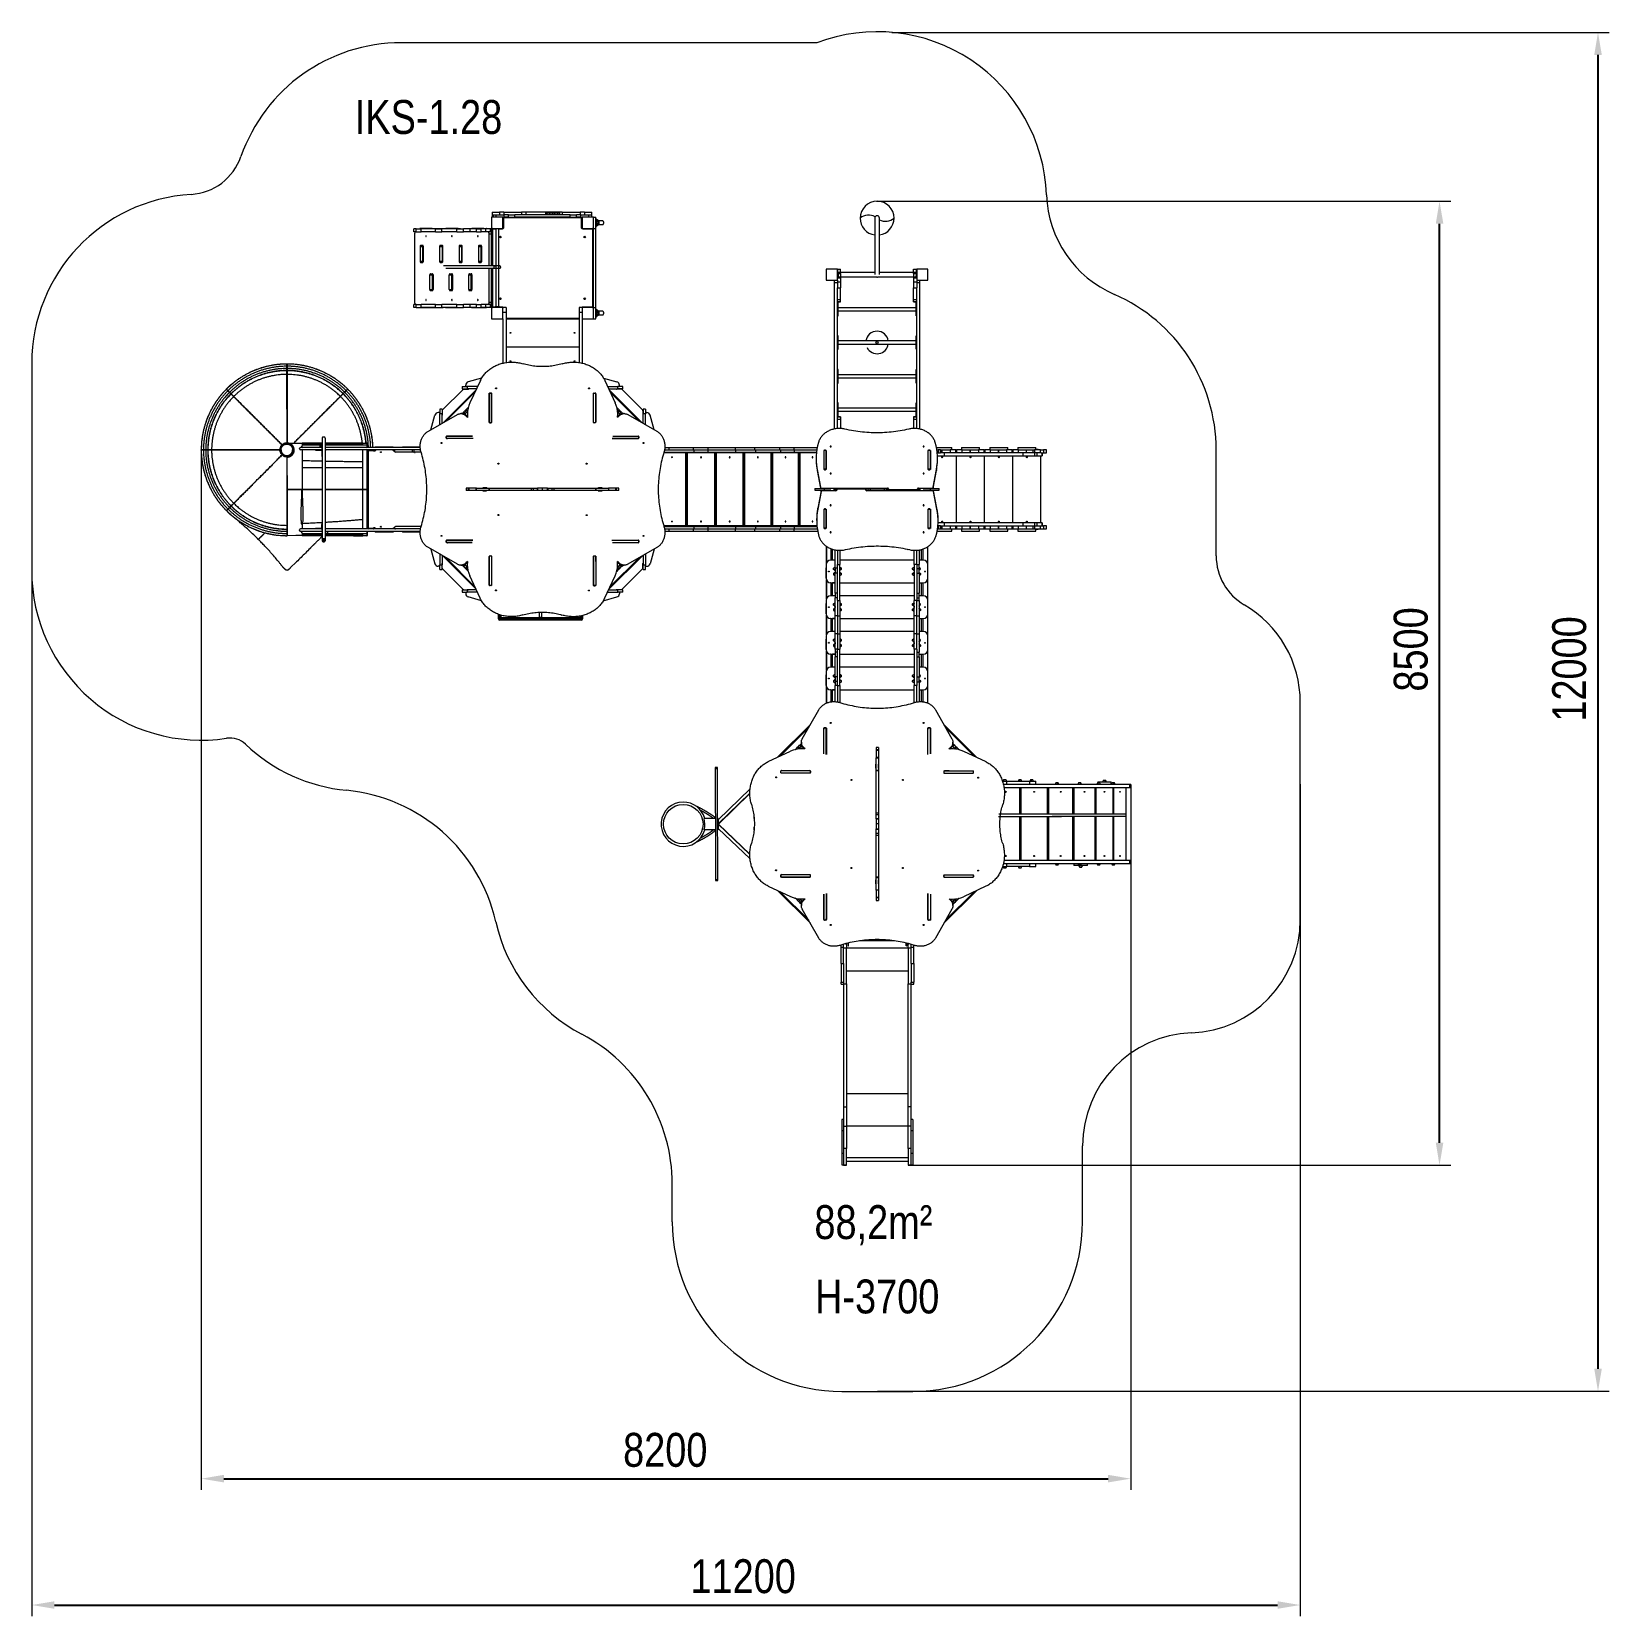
# Model space of a CAD drawing. Header units: millimetres. Extents: x -6502 to 7455, y -8041 to 5981.
import ezdxf

# ---------------------------------------------------------------- set-up
doc = ezdxf.new("R2010")
doc.units = ezdxf.units.MM
for name, color, linetype in [('DIKOM_ЗОНА', 80, 'Continuous'), ('DIKOM_ОБЪЕКТ', 7, 'Continuous'), ('DIKOM_РАЗМЕР_ЗОНА', 7, 'Continuous'), ('DIKOM_РАЗМЕР_ОБЪЕКТА', 7, 'Continuous')]:
    doc.layers.add(name, color=color, linetype=linetype)
doc.styles.add('style1', font='arial.ttf', dxfattribs={"width": 0.8})
doc.dimstyles.new('1-50', dxfattribs={"dimtxt": 300, "dimasz": 200, "dimexe": 100, "dimexo": 0, "dimgap": 100, "dimtad": 1, "dimtxsty": 'style1', "dimcen": 200, "dimclrd": 7, "dimclre": 7, "dimclrt": 7, "dimadec": 1, "dimazin": 2, "dimtfac": 1, "dimtmove": 0, "dimatfit": 2, "dimfxl": 0, "dimlwd": 25, "dimlwe": 18, "dimarcsym": 0})

msp = doc.modelspace()

# ---------------------------------------------------------------- texts
at = {"layer": 'DIKOM_РАЗМЕР_ОБЪЕКТА', "char_height": 300, "attachment_point": 1, "style": 'style1'}
for s, insert in [('IKS-1.28', (-3643.921, 5376.157)), ('88,2m²', (422.673, -4402.673))]:
    msp.add_mtext_dynamic_manual_height_columns(s, width=5405.47657, gutter_width=20, heights=[0], dxfattribs=dict(at, insert=insert))
at = {"layer": 'DIKOM_РАЗМЕР_ОБЪЕКТА', "insert": (428.492, -5060.612), "char_height": 300, "width": 1252.54025, "attachment_point": 1, "style": 'style1'}
msp.add_mtext('Н-3700', dxfattribs=at)

# ---------------------------------------------------------------- blocks, each defined once
blk = doc.blocks.new('*D9')
at = {"layer": 'Defpoints', "color": 0, "transparency": 16777216}
for p in [(-5002, 2279), (3221, -679), (3221, -6823)]:
    blk.add_point(p, dxfattribs=at)
at = {"layer": 'DIKOM_РАЗМЕР_ОБЪЕКТА', "color": 7, "lineweight": 18, "transparency": 16777216}
for p, q in [((-5002, 2279), (-5002, -6923)), ((3221, -679), (3221, -6923))]:
    blk.add_line(p, q, dxfattribs=at)
at = {"layer": 'DIKOM_РАЗМЕР_ОБЪЕКТА', "color": 7, "lineweight": 25, "transparency": 16777216}
blk.add_line((-4802, -6823), (3021, -6823), dxfattribs=at)
at = {"layer": 'DIKOM_РАЗМЕР_ОБЪЕКТА', "color": 7, "transparency": 16777216}
for points in [[(-4802, -6789), (-4802, -6856), (-5002, -6823)], [(3021, -6789), (3021, -6856), (3221, -6823)]]:
    blk.add_solid(points, dxfattribs=at)
at = {"layer": 'DIKOM_РАЗМЕР_ОБЪЕКТА', "color": 7, "transparency": 16777216, "insert": (-897, -6570), "char_height": 300, "attachment_point": 5, "style": 'style1'}
blk.add_mtext('8200', dxfattribs=at)
blk = doc.blocks.new('*D10')
at = {"layer": 'Defpoints', "color": 0, "transparency": 16777216}
for p in [(972, 4481), (5953, 4481), (1280, -4050)]:
    blk.add_point(p, dxfattribs=at)
at = {"layer": 'DIKOM_РАЗМЕР_ОБЪЕКТА', "color": 7, "lineweight": 18, "transparency": 16777216}
for p, q in [((972, 4481), (6053, 4481)), ((1280, -4050), (6053, -4050))]:
    blk.add_line(p, q, dxfattribs=at)
at = {"layer": 'DIKOM_РАЗМЕР_ОБЪЕКТА', "color": 7, "lineweight": 25, "transparency": 16777216}
blk.add_line((5953, -3850), (5953, 4281), dxfattribs=at)
at = {"layer": 'DIKOM_РАЗМЕР_ОБЪЕКТА', "color": 7, "transparency": 16777216}
for points in [[(5920, 4281), (5987, 4281), (5953, 4481)], [(5920, -3850), (5987, -3850), (5953, -4050)]]:
    blk.add_solid(points, dxfattribs=at)
at = {"layer": 'DIKOM_РАЗМЕР_ОБЪЕКТА', "color": 7, "transparency": 16777216, "insert": (5700, 515), "char_height": 300, "attachment_point": 5, "rotation": 90, "style": 'style1'}
blk.add_mtext('8500', dxfattribs=at)
blk = doc.blocks.new('*D11')
at = {"layer": 'Defpoints', "color": 0, "transparency": 16777216}
for p in [(-6502, 2128), (4721, -677), (4721, -7941)]:
    blk.add_point(p, dxfattribs=at)
at = {"layer": 'DIKOM_РАЗМЕР_ЗОНА', "color": 7, "lineweight": 18, "transparency": 16777216}
for p, q in [((-6502, 2128), (-6502, -8041)), ((4721, -677), (4721, -8041))]:
    blk.add_line(p, q, dxfattribs=at)
at = {"layer": 'DIKOM_РАЗМЕР_ЗОНА', "color": 7, "lineweight": 25, "transparency": 16777216}
blk.add_line((-6302, -7941), (4521, -7941), dxfattribs=at)
at = {"layer": 'DIKOM_РАЗМЕР_ЗОНА', "color": 7, "transparency": 16777216}
for points in [[(-6302, -7908), (-6302, -7974), (-6502, -7941)], [(4521, -7908), (4521, -7974), (4721, -7941)]]:
    blk.add_solid(points, dxfattribs=at)
at = {"layer": 'DIKOM_РАЗМЕР_ЗОНА', "color": 7, "transparency": 16777216, "insert": (-208, -7688), "char_height": 300, "attachment_point": 5, "style": 'style1'}
blk.add_mtext('11200', dxfattribs=at)
blk = doc.blocks.new('*D12')
at = {"layer": 'Defpoints', "color": 0, "transparency": 16777216}
for p in [(1108, 5975), (980, -6050), (7355, -6050)]:
    blk.add_point(p, dxfattribs=at)
at = {"layer": 'DIKOM_РАЗМЕР_ЗОНА', "color": 7, "lineweight": 18, "transparency": 16777216}
for p, q in [((1108, 5975), (7455, 5975)), ((980, -6050), (7455, -6050))]:
    blk.add_line(p, q, dxfattribs=at)
at = {"layer": 'DIKOM_РАЗМЕР_ЗОНА', "color": 7, "lineweight": 25, "transparency": 16777216}
blk.add_line((7355, 5775), (7355, -5850), dxfattribs=at)
at = {"layer": 'DIKOM_РАЗМЕР_ЗОНА', "color": 7, "transparency": 16777216}
for points in [[(7322, 5775), (7389, 5775), (7355, 5975)], [(7322, -5850), (7389, -5850), (7355, -6050)]]:
    blk.add_solid(points, dxfattribs=at)
at = {"layer": 'DIKOM_РАЗМЕР_ЗОНА', "color": 7, "transparency": 16777216, "insert": (7102, 342), "char_height": 300, "attachment_point": 5, "rotation": 90, "style": 'style1'}
blk.add_mtext('12000', dxfattribs=at)

# ---------------------------------------------------------------- dimensions: what is measured, and where the dimension line sits
at = {"layer": 'DIKOM_РАЗМЕР_ЗОНА'}
dim = msp.add_linear_dim(base=(7355.196, -6050.188), p1=(1107.882, 5975.329), p2=(979.715, -6050.188), angle=90, text='12000', dimstyle='1-50', dxfattribs=at)
dim.commit()
dim.dimension.update_dxf_attribs({"geometry": '*D12', "text_midpoint": (7355.196, 342.124), "dimtype": 160})
dim = msp.add_linear_dim(base=(4721.362, -7940.857), p1=(-6502.402, 2127.774), p2=(4721.362, -677.294), text='11200', dimstyle='1-50', dxfattribs=at)
dim.commit()
dim.dimension.update_dxf_attribs({"geometry": '*D11', "text_midpoint": (-207.972, -7940.857), "dimtype": 160})
at = {"layer": 'DIKOM_РАЗМЕР_ОБЪЕКТА'}
dim = msp.add_linear_dim(base=(5953.26, 4480.931), p1=(1279.715, -4050.188), p2=(971.837, 4480.931), angle=90, text='8500', dimstyle='1-50', dxfattribs=at)
dim.commit()
dim.dimension.update_dxf_attribs({"geometry": '*D10', "text_midpoint": (5953.26, 515.015), "dimtype": 160})
dim = msp.add_linear_dim(base=(3221.362, -6822.702), p1=(-5002.4, 2279.348), p2=(3221.362, -679.08), text='8200', dimstyle='1-50', dxfattribs=at)
dim.commit()
dim.dimension.update_dxf_attribs({"geometry": '*D9', "text_midpoint": (-897.403, -6822.702), "dimtype": 160})

# ---------------------------------------------------------------- linework, layer by layer
at = {"layer": 'DIKOM_ЗОНА', "color": 3, "lineweight": 15}
for p, q in [((443.673, 5882.92), (-3234.123, 5882.92)), ((-6502.402, 3043.971), (-6502.402, 1211.576)), ((3977.075, 1341.92), (3977.075, 2280.92)), ((4721.362, -1879.08), (4721.362, 46.196)), ((2794.715, -4550.188), (2794.715, -3877.735)), ((-835.285, -4550.188), (-835.285, -4216.436)), ((664.715, -6050.188), (1294.715, -6050.188))]:
    msp.add_line(p, q, dxfattribs=at)
for centre, radius, start, end in [((977.247, 4481.028), 1500, 2.1052948, 110.8373134), ((-3234.123, 4382.92), 1500, 90, 160.8097302), ((-5122.988, 5040.332), 500, 273.4566285, 340.8097302), ((-5002.402, 3043.971), 1500, 93.4566285, 180), ((3475.559, 4572.868), 1000, 182.1052948, 246.459721), ((2477.075, 2280.92), 1500, 0, 66.459721), ((4477.075, 1341.92), 500, 180, 239.7477261), ((-5002.402, 1211.576), 1500, 180, 278.6160826), ((3721.362, 46.196), 1000, 0, 59.7477261), ((-4747.72, -469.238), 200, 46.3745988, 98.6160826), ((-3574.821, 761.334), 1500, 226.3745988, 264.5452189), ((-3860.001, -2225.08), 1500, 12.7313248, 84.5452189), ((-933.759, -1563.942), 1500, 192.7313248, 242.1489028), ((3721.362, -1879.08), 1000, 272.1018739, 0), ((-2335.285, -4216.436), 1500, 0, 62.1489028), ((3794.715, -3877.735), 1000, 92.1018739, 180), ((664.715, -4550.188), 1500, 180, 270), ((1294.715, -4550.188), 1500, 270, 0)]:
    msp.add_arc(centre, radius, start, end, dxfattribs=at)
at = {"layer": 'DIKOM_ОБЪЕКТ', "color": 7, "linetype": 'Continuous', "lineweight": 15}
for p, q in [((-2427.988, 4382.92), (-2427.988, 4361.92)), ((-2427.988, 4382.92), (-2364.705, 4382.92)), ((-2427.988, 4361.92), (-2417.988, 4361.92)), ((-2427.988, 4361.92), (-2427.988, 4340.92)), ((-2417.988, 4340.92), (-2417.988, 4361.92)), ((-2417.988, 4361.92), (-2392.988, 4361.92)), ((-2392.988, 4340.92), (-2392.988, 4361.92)), ((-2392.988, 4361.92), (-2322.988, 4361.92)), ((-2364.705, 4382.92), (-2364.705, 4361.92)), ((-2326.307, 4382.92), (-2364.705, 4382.92)), ((-2326.307, 4382.92), (-2326.307, 4361.92)), ((-2326.307, 4382.92), (-2167.585, 4382.92)), ((-2322.988, 4340.92), (-2322.988, 4361.92)), ((-2282.988, 4361.92), (-2322.988, 4361.92)), ((-2282.988, 4340.92), (-2282.988, 4361.92)), ((-2282.988, 4361.92), (-2227.717, 4361.92)), ((-2227.717, 4340.92), (-2227.717, 4361.92)), ((-1738.259, 4361.92), (-2227.717, 4361.92)), ((-2167.585, 4382.92), (-2167.585, 4361.92)), ((-2130.644, 4382.92), (-2167.585, 4382.92)), ((-2130.644, 4382.92), (-2130.644, 4361.92)), ((-1845.331, 4382.92), (-2130.644, 4382.92)), ((-1957.245, 4376.92), (-1957.245, 4361.92)), ((-1957.245, 4376.92), (-1944.173, 4376.92)), ((-1944.173, 4376.92), (-1944.173, 4361.92)), ((-1944.173, 4376.92), (-1920.384, 4376.92)), ((-1920.384, 4376.92), (-1920.384, 4361.92)), ((-1920.384, 4376.92), (-1895.825, 4376.92)), ((-1895.825, 4376.92), (-1895.825, 4361.92)), ((-1895.825, 4376.92), (-1877.957, 4376.92)), ((-1877.957, 4376.92), (-1877.957, 4361.92)), ((-1877.957, 4376.92), (-1850.243, 4376.92)), ((-1850.243, 4376.92), (-1850.243, 4361.92)), ((-1850.243, 4376.92), (-1832.356, 4376.92)), ((-1808.391, 4382.92), (-1845.331, 4382.92)), ((-1845.331, 4382.92), (-1845.331, 4376.92)), ((-1832.356, 4376.92), (-1832.356, 4361.92)), ((-1832.356, 4376.92), (-1829.666, 4376.92)), ((-1829.666, 4361.92), (-1829.666, 4376.92)), ((-1808.391, 4382.92), (-1808.391, 4361.92)), ((-1808.391, 4382.92), (-1649.668, 4382.92)), ((-1738.259, 4340.92), (-1738.259, 4361.92)), ((-1738.259, 4361.92), (-1682.988, 4361.92)), ((-1682.988, 4340.92), (-1682.988, 4361.92)), ((-1642.988, 4361.92), (-1682.988, 4361.92)), ((-1649.668, 4382.92), (-1649.668, 4361.92)), ((-1611.271, 4382.92), (-1649.668, 4382.92)), ((-1642.988, 4340.92), (-1642.988, 4361.92)), ((-1642.988, 4361.92), (-1572.988, 4361.92)), ((-1611.271, 4382.92), (-1611.271, 4361.92)), ((-1611.271, 4382.92), (-1547.988, 4382.92)), ((-1572.988, 4340.92), (-1572.988, 4361.92)), ((-1572.988, 4361.92), (-1547.988, 4361.92)), ((-1547.988, 4361.92), (-1547.988, 4382.92)), ((-1547.988, 4340.92), (-1547.988, 4361.92)), ((-3122.988, 4210.92), (-3122.988, 4237.92)), ((-3100.519, 4237.92), (-3122.988, 4237.92)), ((-3100.519, 4210.92), (-3122.988, 4210.92)), ((-3100.519, 4210.92), (-3100.519, 4237.92)), ((-3100.519, 4237.92), (-3055.942, 4237.92)), ((-3100.519, 4210.92), (-3055.942, 4210.92)), ((-2961.573, 4239.42), (-3067.111, 4239.42)), ((-3055.942, 4210.92), (-3055.942, 4237.92)), ((-2930.378, 4237.92), (-3055.942, 4237.92)), ((-2930.378, 4210.92), (-3055.942, 4210.92)), ((-2961.573, 4239.42), (-2939.456, 4239.42)), ((-2942.988, 4239.42), (-2942.988, 4240.919)), ((-2942.988, 4240.919), (-2862.988, 4240.919)), ((-2930.378, 4210.92), (-2930.378, 4237.92)), ((-2930.378, 4237.92), (-2872.757, 4237.92)), ((-2930.378, 4210.92), (-2872.757, 4210.92)), ((-2872.757, 4210.92), (-2872.757, 4237.92)), ((-2740.715, 4237.92), (-2872.757, 4237.92)), ((-2740.715, 4210.92), (-2872.757, 4210.92)), ((-2862.988, 4240.919), (-2862.988, 4237.92)), ((-2732.143, 4239.42), (-2837.681, 4239.42)), ((-2740.715, 4210.92), (-2740.715, 4237.92)), ((-2740.715, 4237.92), (-2680.907, 4237.92)), ((-2740.715, 4210.92), (-2680.907, 4210.92)), ((-2732.143, 4239.42), (-2710.025, 4239.42)), ((-2680.907, 4210.92), (-2680.907, 4237.92)), ((-2623.448, 4237.92), (-2680.907, 4237.92)), ((-2623.448, 4210.92), (-2680.907, 4210.92)), ((-2623.448, 4210.92), (-2623.448, 4237.92)), ((-2567.565, 4237.92), (-2623.448, 4237.92)), ((-2567.565, 4210.92), (-2623.448, 4210.92)), ((-2502.712, 4239.42), (-2608.25, 4239.42)), ((-2567.565, 4210.92), (-2567.565, 4237.92)), ((-2567.565, 4237.92), (-2525.022, 4237.92)), ((-2567.565, 4210.92), (-2525.022, 4210.92)), ((-2525.022, 4210.92), (-2525.022, 4237.92)), ((-2483.904, 4237.92), (-2525.022, 4237.92)), ((-2483.904, 4210.92), (-2525.022, 4210.92)), ((-2502.712, 4239.42), (-2480.595, 4239.42)), ((-2483.904, 4210.92), (-2483.904, 4237.92)), ((-2442.988, 4237.92), (-2483.904, 4237.92)), ((-2442.988, 4210.92), (-2483.904, 4210.92)), ((-2442.988, 4210.92), (-2442.988, 4237.92)), ((-2432.988, 4237.92), (-2442.988, 4237.92)), ((-2432.988, 4210.92), (-2442.988, 4210.92)), ((-2432.988, 4340.92), (-2432.988, 4240.919)), ((-2332.988, 4340.92), (-2432.988, 4340.92)), ((-2432.988, 4240.919), (-2332.988, 4240.919)), ((-2432.988, 4237.92), (-2432.988, 4240.919)), ((-2432.988, 4230.92), (-2432.988, 4237.92)), ((-2432.988, 4230.92), (-2432.988, 3908.104)), ((-2426.988, 4230.92), (-2432.988, 4230.92)), ((-2426.988, 4230.92), (-2426.988, 3908.106)), ((-2422.988, 4234.92), (-2422.988, 4240.919)), ((-2396.488, 4234.92), (-2422.988, 4234.92)), ((-2402.988, 4236.92), (-2402.988, 4240.919)), ((-2362.988, 4236.92), (-2402.988, 4236.92)), ((-2396.488, 4236.92), (-2396.488, 3544.92)), ((-2369.488, 3544.92), (-2369.488, 4236.92)), ((-2340.988, 4234.92), (-2369.488, 4234.92)), ((-2362.988, 4236.92), (-2362.988, 4240.919)), ((-2340.988, 4234.92), (-2340.988, 4240.919)), ((-2332.988, 4340.92), (-2322.988, 4340.92)), ((-2332.988, 4240.919), (-2332.988, 4340.92)), ((-2326.988, 4330.92), (-2332.988, 4330.92)), ((-2326.988, 4248.92), (-2332.988, 4248.92)), ((-2326.988, 4330.92), (-2326.988, 4248.92)), ((-2282.988, 4340.92), (-2322.988, 4340.92)), ((-2322.988, 4334.92), (-2322.988, 4340.92)), ((-1642.988, 4334.92), (-2322.988, 4334.92)), ((-2282.988, 4340.92), (-2227.717, 4340.92)), ((-1738.259, 4340.92), (-2227.717, 4340.92)), ((-1738.259, 4340.92), (-1682.988, 4340.92)), ((-1642.988, 4340.92), (-1682.988, 4340.92)), ((-1642.988, 4340.92), (-1632.988, 4340.92)), ((-1642.988, 4334.92), (-1642.988, 4340.92)), ((-1638.988, 4248.92), (-1638.988, 4330.92)), ((-1638.988, 4330.92), (-1632.988, 4330.92)), ((-1638.988, 4248.92), (-1632.988, 4248.92)), ((-1532.988, 4340.92), (-1632.988, 4340.92)), ((-1632.988, 4340.92), (-1632.988, 4240.919)), ((-1632.988, 4240.919), (-1532.988, 4240.919)), ((-1624.988, 4234.92), (-1624.988, 4240.919)), ((-1542.988, 4234.92), (-1624.988, 4234.92)), ((-1542.988, 4234.92), (-1542.988, 4240.919)), ((-1538.988, 3550.92), (-1538.988, 4230.92)), ((-1538.988, 4230.92), (-1532.988, 4230.92)), ((-1532.988, 4340.92), (-1511.988, 4340.92)), ((-1532.988, 4240.919), (-1532.988, 4340.92)), ((-1532.988, 4240.919), (-1511.988, 4240.919)), ((-1532.988, 3540.92), (-1532.988, 4240.919)), ((-1511.988, 4240.919), (-1511.988, 4340.92)), ((-1511.988, 3540.92), (-1511.988, 4240.919)), ((-1508.863, 4323.92), (-1511.488, 4323.92)), ((-1511.488, 4323.92), (-1511.488, 4290.92)), ((-1511.488, 4290.92), (-1511.488, 4257.92)), ((-1511.488, 4257.92), (-1508.867, 4257.92)), ((-1508.867, 4257.92), (-1508.866, 4257.92)), ((-1505.507, 4322.689), (-1505.517, 4322.702)), ((-1501.119, 4273.919), (-1502.221, 4274.188)), ((-1502.219, 4307.65), (-1501.116, 4307.92)), ((-1500.823, 4273.934), (-1501.119, 4273.919)), ((-1501.116, 4307.92), (-1500.801, 4307.904)), ((956.247, 4331.028), (956.247, 3831.828)), ((998.247, 3831.828), (998.247, 4331.028)), ((-3114.718, 4190.92), (-3114.718, 3587.92)), ((-3065.964, 4079.419), (-3065.964, 3949.42)), ((-3065.964, 4079.419), (-3043.847, 4079.419)), ((-3043.021, 4089.42), (-3060.228, 4089.42)), ((-3043.847, 4079.419), (-3043.847, 3949.42)), ((-3037.285, 3949.42), (-3037.285, 4079.419)), ((-2893.891, 4079.419), (-2893.891, 3949.42)), ((-2893.891, 4079.419), (-2871.774, 4079.419)), ((-2870.948, 4089.42), (-2888.155, 4089.42)), ((-2871.774, 4079.419), (-2871.774, 3949.42)), ((-2865.212, 3949.42), (-2865.212, 4079.419)), ((-2721.818, 4079.419), (-2721.818, 3949.42)), ((-2721.818, 4079.419), (-2699.701, 4079.419)), ((-2698.875, 4089.42), (-2716.082, 4089.42)), ((-2699.701, 4079.419), (-2699.701, 3949.42)), ((-2693.139, 3949.42), (-2693.139, 4079.419)), ((-2549.745, 4079.419), (-2549.745, 3949.42)), ((-2549.745, 4079.419), (-2527.628, 4079.419)), ((-2526.802, 4089.42), (-2544.01, 4089.42)), ((-2527.628, 4079.419), (-2527.628, 3949.42)), ((-2521.067, 3949.42), (-2521.067, 4079.419)), ((-2455.105, 3908.097), (-2455.105, 4190.92)), ((-2455.105, 4190.92), (-2432.988, 4190.92)), ((-2432.988, 3908.104), (-2432.988, 4190.92)), ((-3065.964, 3949.42), (-3043.847, 3949.42)), ((-3060.228, 3939.42), (-3043.021, 3939.42)), ((-2893.891, 3949.42), (-2871.774, 3949.42)), ((-2888.155, 3939.42), (-2870.948, 3939.42)), ((-2721.818, 3949.42), (-2699.701, 3949.42)), ((-2716.082, 3939.42), (-2698.875, 3939.42)), ((-2549.745, 3949.42), (-2527.628, 3949.42)), ((-2544.01, 3939.42), (-2526.802, 3939.42)), ((-2979.928, 3699.42), (-2979.928, 3829.419)), ((-2979.928, 3829.419), (-2957.811, 3829.419)), ((-2974.192, 3839.42), (-2956.985, 3839.42)), ((-2957.811, 3699.42), (-2957.811, 3829.419)), ((-2951.249, 3829.419), (-2951.249, 3699.42)), ((-2807.855, 3699.42), (-2807.855, 3829.419)), ((-2807.855, 3829.419), (-2785.738, 3829.419)), ((-2802.119, 3839.42), (-2784.912, 3839.42)), ((-2785.738, 3699.42), (-2785.738, 3829.419)), ((-2779.176, 3829.419), (-2779.176, 3699.42)), ((-2635.782, 3699.42), (-2635.782, 3829.419)), ((-2635.782, 3829.419), (-2613.665, 3829.419)), ((-2630.046, 3839.42), (-2612.839, 3839.42)), ((-2613.665, 3699.42), (-2613.665, 3829.419)), ((-2607.103, 3829.419), (-2607.103, 3699.42)), ((-2455.105, 3587.92), (-2455.105, 3887.097)), ((-2432.988, 3587.92), (-2432.988, 3887.104)), ((-2432.988, 3887.104), (-2432.988, 3550.92)), ((-2426.988, 3887.106), (-2426.988, 3550.92)), ((627.247, 3881.028), (527.247, 3881.028)), ((527.247, 3881.028), (527.247, 3781.028)), ((627.247, 3781.028), (627.247, 3881.028)), ((631.247, 3851.028), (627.247, 3851.028)), ((627.247, 3851.028), (627.247, 3811.028)), ((627.247, 3821.029), (630.247, 3821.029)), ((630.247, 3811.028), (627.247, 3811.028)), ((631.247, 3811.028), (627.247, 3811.028)), ((627.247, 3804.132), (654.247, 3804.132)), ((629.829, 3881.028), (654.247, 3881.028)), ((630.247, 3821.029), (630.247, 3879.028)), ((630.247, 3841.029), (654.247, 3841.029)), ((630.247, 3821.029), (630.247, 3811.028)), ((956.247, 3851.028), (631.247, 3851.028)), ((631.247, 3851.028), (631.247, 3811.028)), ((631.247, 3811.028), (970.843, 3811.028)), ((654.247, 3841.029), (654.247, 3881.028)), ((654.247, 3841.029), (654.247, 3804.132)), ((654.247, 3804.132), (654.247, 3767.458)), ((983.65, 3811.028), (1323.247, 3811.028)), ((1323.247, 3851.028), (998.247, 3851.028)), ((1300.247, 3881.028), (1324.664, 3881.028)), ((1300.247, 3841.029), (1300.247, 3881.028)), ((1300.247, 3841.029), (1300.247, 3804.132)), ((1300.247, 3841.029), (1324.247, 3841.029)), ((1300.247, 3804.132), (1327.247, 3804.132)), ((1300.247, 3804.132), (1300.247, 3767.458)), ((1323.247, 3851.028), (1323.247, 3811.028)), ((1323.247, 3851.028), (1327.247, 3851.028)), ((1323.247, 3811.028), (1327.247, 3811.028)), ((1324.247, 3879.028), (1324.247, 3821.029)), ((1324.247, 3821.029), (1327.247, 3821.029)), ((1324.247, 3811.028), (1324.247, 3821.029)), ((1327.247, 3811.028), (1324.247, 3811.028)), ((1427.247, 3881.028), (1327.247, 3881.028)), ((1327.247, 3881.028), (1327.247, 3781.028)), ((1327.247, 3851.028), (1327.247, 3811.028)), ((1427.247, 3781.028), (1427.247, 3881.028)), ((-2979.928, 3699.42), (-2957.811, 3699.42)), ((-2956.985, 3689.42), (-2974.192, 3689.42)), ((-2807.855, 3699.42), (-2785.738, 3699.42)), ((-2784.912, 3689.42), (-2802.119, 3689.42)), ((-2635.782, 3699.42), (-2613.665, 3699.42)), ((-2612.839, 3689.42), (-2630.046, 3689.42)), ((527.247, 3781.028), (627.247, 3781.028)), ((600.247, 3780.92), (627.247, 3780.92)), ((600.247, 3762.762), (600.247, 3780.92)), ((600.247, 2465.927), (600.247, 3762.762)), ((600.247, 3762.762), (627.247, 3762.762)), ((627.247, 3781.028), (627.247, 3767.458)), ((627.247, 3767.458), (654.247, 3767.458)), ((627.247, 3767.458), (627.247, 3715.115)), ((627.247, 3715.115), (654.247, 3715.115)), ((627.247, 3711.836), (627.247, 3715.115)), ((627.247, 2469.445), (627.247, 3711.836)), ((654.247, 3767.458), (654.247, 3715.115)), ((654.247, 3611.935), (654.247, 3715.115)), ((1300.247, 3767.458), (1327.247, 3767.458)), ((1300.247, 3767.458), (1300.247, 3715.115)), ((1300.247, 3715.115), (1327.247, 3715.115)), ((1300.247, 3611.935), (1300.247, 3715.115)), ((1327.247, 3781.028), (1327.247, 3767.458)), ((1327.247, 3781.028), (1427.247, 3781.028)), ((1327.247, 3780.92), (1354.247, 3780.92)), ((1327.247, 3767.458), (1327.247, 3715.115)), ((1327.247, 3762.762), (1354.247, 3762.762)), ((1327.247, 3711.836), (1327.247, 3715.115)), ((1327.247, 2469.055), (1327.247, 3711.836)), ((1354.247, 3762.762), (1354.247, 3780.92)), ((1354.247, 2464.901), (1354.247, 3762.762)), ((-3122.988, 3540.92), (-3122.988, 3567.92)), ((-3100.519, 3567.92), (-3122.988, 3567.92)), ((-3100.519, 3540.92), (-3122.988, 3540.92)), ((-3100.519, 3540.92), (-3100.519, 3567.92)), ((-3100.519, 3567.92), (-3055.942, 3567.92)), ((-3100.519, 3540.92), (-3055.942, 3540.92)), ((-3067.111, 3539.419), (-2961.573, 3539.419)), ((-3055.942, 3540.92), (-3055.942, 3567.92)), ((-2930.378, 3567.92), (-3055.942, 3567.92)), ((-2930.378, 3540.92), (-3055.942, 3540.92)), ((-2961.573, 3539.419), (-2939.456, 3539.419)), ((-2942.988, 3537.92), (-2942.988, 3539.419)), ((-2862.988, 3537.92), (-2942.988, 3537.92)), ((-2930.378, 3540.92), (-2930.378, 3567.92)), ((-2930.378, 3567.92), (-2872.757, 3567.92)), ((-2930.378, 3540.92), (-2872.757, 3540.92)), ((-2872.757, 3540.92), (-2872.757, 3567.92)), ((-2740.715, 3567.92), (-2872.757, 3567.92)), ((-2740.715, 3540.92), (-2872.757, 3540.92)), ((-2862.988, 3540.92), (-2862.988, 3537.92)), ((-2837.681, 3539.419), (-2732.143, 3539.419)), ((-2740.715, 3540.92), (-2740.715, 3567.92)), ((-2740.715, 3567.92), (-2680.907, 3567.92)), ((-2740.715, 3540.92), (-2680.907, 3540.92)), ((-2732.143, 3539.419), (-2710.025, 3539.419)), ((-2680.907, 3540.92), (-2680.907, 3567.92)), ((-2623.448, 3567.92), (-2680.907, 3567.92)), ((-2623.448, 3540.92), (-2680.907, 3540.92)), ((-2623.448, 3540.92), (-2623.448, 3567.92)), ((-2567.565, 3567.92), (-2623.448, 3567.92)), ((-2567.565, 3540.92), (-2623.448, 3540.92)), ((-2608.25, 3539.419), (-2502.712, 3539.419)), ((-2567.565, 3540.92), (-2567.565, 3567.92)), ((-2567.565, 3567.92), (-2525.022, 3567.92)), ((-2567.565, 3540.92), (-2525.022, 3540.92)), ((-2525.022, 3540.92), (-2525.022, 3567.92)), ((-2483.904, 3567.92), (-2525.022, 3567.92)), ((-2483.904, 3540.92), (-2525.022, 3540.92)), ((-2502.712, 3539.419), (-2480.595, 3539.419)), ((-2483.904, 3540.92), (-2483.904, 3567.92)), ((-2442.988, 3567.92), (-2483.904, 3567.92)), ((-2442.988, 3540.92), (-2483.904, 3540.92)), ((-2455.105, 3587.92), (-2432.988, 3587.92)), ((-2442.988, 3540.92), (-2442.988, 3567.92)), ((-2432.988, 3567.92), (-2442.988, 3567.92)), ((-2432.988, 3540.92), (-2442.988, 3540.92)), ((-2432.988, 3540.92), (-2432.988, 3550.92)), ((-2426.988, 3550.92), (-2432.988, 3550.92)), ((-2332.988, 3540.92), (-2432.988, 3540.92)), ((-2432.988, 3540.92), (-2432.988, 3440.92)), ((-2422.988, 3546.92), (-2422.988, 3540.92)), ((-2422.988, 3546.92), (-2396.488, 3546.92)), ((-2402.988, 3540.92), (-2402.988, 3544.92)), ((-2362.988, 3544.92), (-2402.988, 3544.92)), ((-2369.488, 3546.92), (-2340.988, 3546.92)), ((-2362.988, 3540.92), (-2362.988, 3544.92)), ((-2340.988, 3546.92), (-2340.988, 3540.92)), ((-2305.988, 3540.92), (-2332.988, 3540.92)), ((-2332.988, 3440.92), (-2332.988, 3540.92)), ((-2305.988, 3540.92), (-2305.988, 3497.151)), ((-1632.988, 3540.92), (-1659.988, 3540.92)), ((-1659.988, 3540.92), (-1659.988, 3497.151)), ((-1632.988, 3540.92), (-1632.988, 3440.92)), ((-1532.988, 3540.92), (-1632.988, 3540.92)), ((-1624.988, 3546.92), (-1542.988, 3546.92)), ((-1624.988, 3546.92), (-1624.988, 3540.92)), ((-1542.988, 3546.92), (-1542.988, 3540.92)), ((-1538.988, 3550.92), (-1532.988, 3550.92)), ((-1532.988, 3540.92), (-1511.988, 3540.92)), ((-1532.988, 3440.92), (-1532.988, 3540.92)), ((-1511.988, 3440.92), (-1511.988, 3540.92)), ((-1508.863, 3523.919), (-1511.488, 3523.919)), ((-1511.488, 3523.919), (-1511.488, 3490.919)), ((-1505.507, 3522.69), (-1505.517, 3522.702)), ((-1502.219, 3507.65), (-1501.116, 3507.92)), ((-1501.116, 3507.92), (-1500.801, 3507.904)), ((627.247, 3611.935), (654.247, 3611.935)), ((627.247, 3592.318), (654.247, 3592.318)), ((627.247, 3590.009), (654.247, 3590.009)), ((631.247, 3583.27), (627.247, 3583.27)), ((627.247, 3568.431), (631.247, 3568.431)), ((631.247, 3568.431), (631.247, 3583.27)), ((631.247, 3491.14), (631.247, 3568.431)), ((1323.247, 3538.125), (631.247, 3538.125)), ((631.247, 3511.125), (1323.247, 3511.125)), ((654.247, 3592.318), (654.247, 3611.935)), ((654.247, 3590.009), (654.247, 3592.318)), ((1300.247, 3611.935), (1327.247, 3611.935)), ((1300.247, 3592.318), (1300.247, 3611.935)), ((1300.247, 3592.318), (1327.247, 3592.318)), ((1300.247, 3590.009), (1300.247, 3592.318)), ((1300.247, 3590.009), (1327.247, 3590.009)), ((1327.247, 3583.27), (1323.247, 3583.27)), ((1323.247, 3568.431), (1323.247, 3583.27)), ((1323.247, 3568.431), (1327.247, 3568.431)), ((1323.247, 3491.14), (1323.247, 3568.431)), ((-2432.988, 3440.92), (-2332.988, 3440.92)), ((-2305.988, 3497.151), (-2332.988, 3497.151)), ((-2332.988, 3440.92), (-2332.988, 3048.411)), ((-2305.988, 3497.151), (-2305.988, 3053.598)), ((-2305.988, 3446.92), (-1659.988, 3446.92)), ((-2305.988, 3440.92), (-1659.988, 3440.92)), ((-1659.988, 3440.917), (-2305.988, 3440.917)), ((-1632.988, 3497.151), (-1659.988, 3497.151)), ((-1659.988, 3497.151), (-1659.988, 3053.481)), ((-1632.988, 3440.92), (-1632.988, 3048.398)), ((-1632.988, 3440.92), (-1532.988, 3440.92)), ((-1532.988, 3440.92), (-1511.988, 3440.92)), ((-1511.488, 3490.919), (-1511.488, 3457.919)), ((-1511.488, 3457.919), (-1508.867, 3457.919)), ((-1508.867, 3457.919), (-1508.866, 3457.919)), ((-1501.119, 3473.92), (-1502.221, 3474.189)), ((-1500.823, 3473.934), (-1501.119, 3473.92)), ((627.247, 3491.14), (631.247, 3491.14)), ((627.247, 3465.979), (631.247, 3465.979)), ((631.247, 3465.979), (631.247, 3491.14)), ((1323.247, 3465.979), (1323.247, 3491.14)), ((1323.247, 3491.14), (1327.247, 3491.14)), ((1323.247, 3465.979), (1327.247, 3465.979)), ((631.247, 3290.717), (627.247, 3290.717)), ((627.247, 3272.294), (631.247, 3272.294)), ((631.247, 3272.294), (631.247, 3290.717)), ((631.247, 3192.543), (631.247, 3272.294)), ((1323.247, 3244.342), (631.247, 3244.342)), ((1327.247, 3290.717), (1323.247, 3290.717)), ((1323.247, 3272.294), (1323.247, 3290.717)), ((1323.247, 3272.294), (1327.247, 3272.294)), ((1323.247, 3192.543), (1323.247, 3272.294)), ((-1659.988, 3190.917), (-2305.988, 3190.917)), ((627.247, 3192.543), (631.247, 3192.543)), ((627.247, 3170.966), (631.247, 3170.966)), ((631.247, 3217.342), (1323.247, 3217.342)), ((631.247, 3170.966), (631.247, 3192.543)), ((1323.247, 3170.966), (1323.247, 3192.543)), ((1323.247, 3192.543), (1327.247, 3192.543)), ((1323.247, 3170.966), (1327.247, 3170.966)), ((-4244.099, 2981.471), (-4244.097, 2982.997)), ((-4244.09, 3039.968), (-4244.09, 3040.332)), ((-4243.864, 3000.679), (-4243.864, 3000.685)), ((-4243.492, 3000.685), (-4243.864, 3000.685)), ((-4243.602, 2982.233), (-4242.753, 2981.473)), ((-4243.595, 3039.534), (-4243.595, 3039.909)), ((-4243.513, 3039.288), (-4242.753, 3039.969)), ((-4243.496, 3020.684), (-4242.753, 3020.685)), ((-4243.493, 3000.684), (-4242.753, 3000.685)), ((-4243.481, 2983.653), (-4242.753, 2983)), ((-4242.753, 3040.334), (-4242.753, 3039.969)), ((-4242.753, 3020.685), (-4242.753, 3000.685)), ((-4242.753, 2983), (-4242.753, 2981.473)), ((631.247, 2990.97), (627.247, 2990.97)), ((627.247, 2969.394), (631.247, 2969.394)), ((631.247, 2969.394), (631.247, 2990.97)), ((631.247, 2889.643), (631.247, 2969.394)), ((1327.247, 2990.97), (1323.247, 2990.97)), ((1323.247, 2969.394), (1323.247, 2990.97)), ((1323.247, 2969.394), (1327.247, 2969.394)), ((1323.247, 2889.643), (1323.247, 2969.394)), ((-4785.276, 2813.19), (-4742.85, 2855.616)), ((-4784.827, 2812.741), (-4785.276, 2813.19)), ((-4779.936, 2816.677), (-4780.201, 2816.942)), ((-4779.906, 2817.838), (-4779.648, 2817.58)), ((-4779.717, 2816.307), (-4779.648, 2817.58)), ((-4742.85, 2855.616), (-4741.114, 2853.88)), ((-3720.02, 2804.468), (-3719.494, 2803.944)), ((-3706.877, 2817.635), (-3705.859, 2817.58)), ((-3706.762, 2817.868), (-3706.497, 2818.133)), ((-3705.601, 2817.838), (-3705.859, 2817.58)), ((-2867.824, 2633.875), (-2685.679, 2815.991)), ((-2571.351, 2812.214), (-2862.337, 2521.228)), ((-2692.75, 2840.92), (-2692.75, 2819.92)), ((-2692.75, 2840.92), (-2650.066, 2840.92)), ((-2692.75, 2819.92), (-2650.066, 2819.92)), ((-2678.608, 2818.92), (-2638.75, 2818.92)), ((-2662.75, 2846.92), (-2662.75, 2853.766)), ((-2650.066, 2840.92), (-2650.066, 2819.92)), ((-2557.956, 2840.92), (-2650.066, 2840.92)), ((-2567.755, 2819.92), (-2650.066, 2819.92)), ((-2521.62, 2916.036), (-2640.839, 2882.655)), ((-2532.733, 2894.975), (-2625.193, 2696.826)), ((-1443.171, 2915.837), (-1324.664, 2882.655)), ((-1431.831, 2894.316), (-1339.688, 2696.002)), ((-1407.022, 2840.92), (-1315.437, 2840.92)), ((-1397.264, 2819.92), (-1315.437, 2819.92)), ((-1102.55, 2520.608), (-1393.274, 2811.332)), ((-1286.869, 2818.92), (-1326.753, 2818.92)), ((-1315.437, 2819.92), (-1315.437, 2840.92)), ((-1272.753, 2840.92), (-1315.437, 2840.92)), ((-1272.753, 2819.92), (-1315.437, 2819.92)), ((-1302.753, 2846.92), (-1302.753, 2853.766)), ((-1279.798, 2815.99), (-1097.682, 2633.845)), ((-1272.753, 2819.92), (-1272.753, 2840.92)), ((627.247, 2889.643), (631.247, 2889.643)), ((627.247, 2871.219), (631.247, 2871.219)), ((1323.247, 2944.595), (631.247, 2944.595)), ((631.247, 2917.595), (1323.247, 2917.595)), ((631.247, 2871.219), (631.247, 2889.643)), ((1323.247, 2889.643), (1327.247, 2889.643)), ((1323.247, 2871.219), (1323.247, 2889.643)), ((1323.247, 2871.219), (1327.247, 2871.219)), ((-4766.536, 2803.419), (-4766.013, 2803.944)), ((-4766.013, 2803.944), (-4751.871, 2789.802)), ((-4752.652, 2789.012), (-4752.655, 2789.016)), ((-4752.399, 2789.272), (-4751.871, 2789.802)), ((-4739.235, 2775.265), (-4740.313, 2776.345)), ((-4740.293, 2777.247), (-4739.365, 2777.297)), ((-4739.423, 2776.155), (-4738.285, 2776.217)), ((-4739.365, 2777.297), (-4738.285, 2776.217)), ((-3748.174, 2777.167), (-3747.094, 2778.245)), ((-3747.284, 2777.354), (-3747.222, 2776.217)), ((-3746.142, 2777.297), (-3747.222, 2776.217)), ((-3746.198, 2778.336), (-3746.142, 2777.297)), ((-3734.161, 2790.324), (-3733.637, 2789.802)), ((-3719.494, 2803.944), (-3733.637, 2789.802)), ((-2581.249, 2791.002), (-2835.976, 2536.275)), ((-2454.159, 2778.129), (-2454.374, 2526.116)), ((-2454.159, 2770.629), (-2454.368, 2525.876)), ((-2454.159, 2770.629), (-2454.159, 2778.129)), ((-2453.988, 2781.474), (-2432.988, 2781.474)), ((-2453.988, 2521.667), (-2453.988, 2781.474)), ((-2437.755, 2783.315), (-2448.155, 2783.322)), ((-2448.155, 2781.474), (-2448.155, 2783.322)), ((-2437.755, 2781.474), (-2437.755, 2783.315)), ((-2432.988, 2521.667), (-2432.988, 2781.474)), ((-2431.975, 2526.032), (-2431.759, 2778.115)), ((-1533.374, 2525.456), (-1533.158, 2777.539)), ((-1533.368, 2525.276), (-1533.158, 2770.039)), ((-1533.158, 2770.039), (-1533.158, 2777.539)), ((-1532.988, 2523.102), (-1532.988, 2781.039)), ((-1530.277, 2781.474), (-1513.653, 2781.474)), ((-1527.154, 2782.731), (-1516.754, 2782.724)), ((-1527.154, 2781.474), (-1527.154, 2782.731)), ((-1516.754, 2781.474), (-1516.754, 2782.724)), ((-1511.988, 2522.625), (-1511.988, 2781.039)), ((-1510.759, 2777.525), (-1510.974, 2525.511)), ((-1128.911, 2535.655), (-1383.455, 2790.199)), ((631.247, 2695.957), (627.247, 2695.957)), ((627.247, 2670.796), (631.247, 2670.796)), ((631.247, 2670.796), (631.247, 2695.957)), ((631.247, 2593.506), (631.247, 2670.796)), ((1327.247, 2695.957), (1323.247, 2695.957)), ((1323.247, 2670.796), (1323.247, 2695.957)), ((1323.247, 2670.796), (1327.247, 2670.796)), ((1323.247, 2593.506), (1323.247, 2670.796)), ((-2993.183, 2446.539), (-2736.436, 2593.094)), ((-2970.803, 2459.313), (-2934.489, 2589.009)), ((-2898.754, 2610.92), (-2905.6, 2610.92)), ((-2871.754, 2640.92), (-2892.753, 2640.92)), ((-2892.753, 2640.92), (-2892.753, 2598.236)), ((-2871.754, 2598.236), (-2892.753, 2598.236)), ((-2892.753, 2503.866), (-2892.753, 2598.236)), ((-2871.754, 2640.92), (-2871.754, 2598.236)), ((-2871.754, 2515.853), (-2871.754, 2598.236)), ((-2870.753, 2626.804), (-2870.753, 2586.92)), ((-2698.233, 2601.378), (-2705.733, 2601.378)), ((-2694.026, 2601.23), (-2686.416, 2608.84)), ((-2686.416, 2608.84), (-2673.825, 2596.249)), ((-2679.262, 2615.994), (-2668.98, 2626.276)), ((-2679.262, 2615.994), (-2664.413, 2601.145)), ((-2670.745, 2594.812), (-2664.413, 2601.145)), ((-2668.98, 2626.276), (-2654.131, 2611.426)), ((-2664.413, 2601.145), (-2654.131, 2611.426)), ((-2660.694, 2634.562), (-2659.029, 2636.227)), ((-2660.694, 2634.562), (-2646.111, 2619.978)), ((-2660.378, 2581.852), (-2645.591, 2567.066)), ((-2652.878, 2581.852), (-2660.378, 2581.852)), ((-2659.029, 2636.227), (-2645.813, 2623.011)), ((-2654.131, 2611.426), (-2646.164, 2619.394)), ((-2652.878, 2581.852), (-2646.435, 2575.409)), ((-2647.046, 2599.484), (-2647.046, 2591.984)), ((-2646.532, 2648.723), (-2640.07, 2655.186)), ((-2646.532, 2648.723), (-2642.475, 2644.666)), ((-1324.98, 2654.729), (-1324.353, 2654.102)), ((-1324.353, 2654.102), (-1324.728, 2653.727)), ((-1314.224, 2643.973), (-1321.221, 2636.977)), ((-1319.282, 2568.169), (-1305.598, 2581.854)), ((-1304.833, 2634.582), (-1319.019, 2620.396)), ((-1318.507, 2576.445), (-1313.098, 2581.854)), ((-1318.001, 2591.517), (-1318.001, 2599.017)), ((-1314.224, 2643.973), (-1304.833, 2634.582)), ((-1313.098, 2581.854), (-1305.598, 2581.854)), ((-1297.679, 2627.428), (-1312.528, 2612.579)), ((-1312.528, 2612.579), (-1302.247, 2602.297)), ((-1287.397, 2617.147), (-1302.247, 2602.297)), ((-1302.247, 2602.297), (-1294.918, 2594.968)), ((-1297.679, 2627.428), (-1287.397, 2617.147)), ((-1279.111, 2608.861), (-1291.402, 2596.57)), ((-1277.446, 2607.195), (-1286.131, 2598.51)), ((-1279.111, 2608.861), (-1277.446, 2607.195)), ((-1260.242, 2601.379), (-1267.742, 2601.379)), ((-1229.54, 2593.095), (-972.792, 2446.54)), ((-1094.753, 2626.774), (-1094.753, 2586.916)), ((-1072.754, 2640.916), (-1093.753, 2640.916)), ((-1093.753, 2640.916), (-1093.753, 2598.232)), ((-1072.754, 2598.232), (-1093.753, 2598.232)), ((-1093.753, 2515.586), (-1093.753, 2598.232)), ((-1072.754, 2640.916), (-1072.754, 2598.232)), ((-1072.754, 2503.599), (-1072.754, 2598.232)), ((-1066.754, 2610.916), (-1059.907, 2610.916)), ((-994.616, 2458.997), (-1031.018, 2589.005)), ((627.247, 2593.506), (631.247, 2593.506)), ((627.247, 2578.667), (631.247, 2578.667)), ((654.247, 2571.94), (627.247, 2571.94)), ((654.247, 2569.63), (627.247, 2569.63)), ((654.247, 2550.013), (627.247, 2550.013)), ((1323.247, 2650.812), (631.247, 2650.812)), ((631.247, 2623.812), (1323.247, 2623.812)), ((631.247, 2578.667), (631.247, 2593.506)), ((654.247, 2571.94), (654.247, 2569.63)), ((654.247, 2569.63), (654.247, 2550.013)), ((654.247, 2550.013), (654.247, 2469.591)), ((1327.247, 2571.94), (1300.247, 2571.94)), ((1300.247, 2571.94), (1300.247, 2569.63)), ((1327.247, 2569.63), (1300.247, 2569.63)), ((1300.247, 2569.63), (1300.247, 2550.013)), ((1327.247, 2550.013), (1300.247, 2550.013)), ((1300.247, 2550.013), (1300.247, 2469.814)), ((1323.247, 2593.506), (1327.247, 2593.506)), ((1323.247, 2578.667), (1323.247, 2593.506)), ((1323.247, 2578.667), (1327.247, 2578.667)), ((-4335.914, 2373.116), (-4348.558, 2385.697)), ((-4243.27, 2411.918), (-4243.314, 2429.755)), ((-4150.323, 2373.846), (-4137.742, 2386.49)), ((-3914.853, 2394.347), (-3923.653, 2394.347)), ((-2834.84, 2386.22), (-2834.84, 2396.62)), ((-2833.541, 2396.62), (-2834.84, 2396.62)), ((-2833.541, 2386.22), (-2834.84, 2386.22)), ((-2833.541, 2380.92), (-2833.541, 2401.92)), ((-2603.738, 2401.92), (-2833.541, 2401.92)), ((-2829.644, 2402.62), (-2603.927, 2402.62)), ((-2453.988, 2521.667), (-2432.988, 2521.667)), ((-2448.379, 2520.916), (-2437.978, 2520.909)), ((-1531.397, 2521.667), (-1512.942, 2521.667)), ((-1516.978, 2520.319), (-1527.379, 2520.325)), ((-1361.418, 2401.92), (-1132.435, 2401.92)), ((-1361.227, 2402.62), (-1136.332, 2402.62)), ((-1132.435, 2401.92), (-1132.435, 2380.92)), ((-1132.435, 2396.62), (-1131.136, 2396.62)), ((-1132.435, 2386.22), (-1131.136, 2386.22)), ((-1131.136, 2396.62), (-1131.136, 2386.22)), ((-5002.402, 2280.685), (-5002.037, 2280.685)), ((-5002.036, 2279.348), (-5002.4, 2279.348)), ((-5001.356, 2279.926), (-5002.037, 2280.685)), ((-5001.603, 2279.843), (-5001.977, 2279.843)), ((-4982.754, 2280.685), (-4962.754, 2280.685)), ((-4982.752, 2279.943), (-4982.754, 2280.685)), ((-4962.752, 2279.946), (-4962.754, 2280.685)), ((-4962.753, 2279.946), (-4962.753, 2279.574)), ((-4962.747, 2279.574), (-4962.753, 2279.574)), ((-4945.721, 2279.958), (-4945.068, 2280.685)), ((-4945.068, 2280.685), (-4943.541, 2280.685)), ((-4943.539, 2279.34), (-4945.065, 2279.342)), ((-4944.301, 2279.837), (-4943.541, 2280.685)), ((-4373.986, 2280.169), (-4391.823, 2280.124)), ((-4306.484, 2279.974), (-4306.343, 2280.366)), ((-4304.764, 2280.964), (-4305.199, 2280.864)), ((-4305.154, 2280.685), (-4305.199, 2280.864)), ((-4302.204, 2280.685), (-4296.361, 2280.685)), ((-4288.321, 2325.246), (-4287.944, 2325.425)), ((-4286.877, 2324.809), (-4286.783, 2324.968)), ((-4286.51, 2324.79), (-4286.783, 2324.968)), ((-4243.465, 2344.416), (-4243.072, 2344.275)), ((-4242.753, 2343.086), (-4242.575, 2343.131)), ((-4242.514, 2342.84), (-4242.575, 2343.131)), ((-4235.553, 2340.01), (-4235.174, 2339.984)), ((-4235.116, 2339.973), (-4235.553, 2340.01)), ((-4235.174, 2339.984), (-4164.519, 2339.666)), ((-4193.66, 2280.685), (-4183.504, 2280.685)), ((-4183.504, 2280.685), (-4183.582, 2283.74)), ((-4181.53, 2292.643), (-4181.901, 2293.994)), ((-4132.753, 2293.685), (-4132.753, 2288.685)), ((-4132.753, 2288.685), (-4132.753, 2293.685)), ((-4112.563, 2309.685), (-4112.563, 2314.685)), ((-4110.756, 2339.507), (-4110.753, 2339.507)), ((-4110.196, 2339.507), (-4110.753, 2339.507)), ((-4110.753, 2339.507), (-4110.753, 2338.657)), ((-4110.753, 2339.507), (-4110.2, 2339.507)), ((-4110.753, 2328.659), (-4110.753, 2319.753)), ((-4110.753, 2328.659), (-4067.166, 2328.659)), ((-4110.753, 2304.618), (-4110.753, 2301.685)), ((-3932.753, 2339.507), (-4110.2, 2339.507)), ((-4062.754, 2329.685), (-3932.753, 2329.685)), ((-3942.754, 2301.685), (-4037.753, 2301.685)), ((-3942.754, 2280.685), (-4037.753, 2280.685)), ((-3990.754, 2280.685), (-3990.754, 2277.685)), ((-3990.754, 2277.685), (-3972.753, 2277.685)), ((-3972.753, 2280.685), (-3972.753, 2277.685)), ((-3972.753, 2277.685), (-3938.753, 2277.685)), ((-3949.46, 2309.685), (-3949.46, 2314.685)), ((-3949.46, 2314.685), (-3932.793, 2314.685)), ((-3932.687, 2309.685), (-3949.46, 2309.685)), ((-3940.578, 2280.685), (-3938.753, 2280.685)), ((-3935.754, 2274.685), (-3935.754, 2240.685)), ((-3932.927, 2294.542), (-3932.753, 2294.543)), ((-3712.754, 2339.508), (-3905.753, 2339.508)), ((-3905.753, 2329.685), (-3582.754, 2329.685)), ((-3905.705, 2293.685), (-3904.754, 2293.685)), ((-3904.754, 2288.685), (-3905.675, 2288.685)), ((-3904.754, 2293.685), (-3904.754, 2288.685)), ((-3065.209, 2301.685), (-3894.753, 2301.685)), ((-3062.645, 2280.685), (-3894.753, 2280.685)), ((-3572.753, 2340.685), (-3616.707, 2340.685)), ((-3578.34, 2328.659), (-3572.753, 2328.659)), ((-3572.753, 2340.685), (-3537.753, 2340.685)), ((-3572.753, 2322.685), (-3572.753, 2328.659)), ((-3559.242, 2341.008), (-3537.753, 2341.008)), ((-3537.753, 2341.008), (-3537.753, 2340.685)), ((-3537.753, 2340.685), (-3537.753, 2338.657)), ((-3532.753, 2328.659), (-3537.753, 2328.659)), ((-3537.753, 2328.659), (-3537.753, 2322.022)), ((-3537.753, 2302.349), (-3537.753, 2301.685)), ((-3537.753, 2251.204), (-3537.753, 1931.185)), ((-3532.753, 2251.204), (-3537.753, 2251.204)), ((-3532.944, 2309.685), (-3532.944, 2314.685)), ((-3532.753, 2335.686), (-3532.753, 2336.009)), ((-3532.753, 2333.658), (-3532.753, 2335.686)), ((-3532.753, 2301.685), (-3532.753, 2328.659)), ((-3524.753, 2270.685), (-3532.753, 2270.685)), ((-3532.753, 1931.185), (-3532.753, 2251.204)), ((-3527.754, 2279.346), (-3527.754, 2280.685)), ((-3524.753, 2270.685), (-3524.753, 1590.685)), ((-3522.754, 2272.685), (-3522.754, 2280.685)), ((-3480.698, 2272.685), (-3522.754, 2272.685)), ((-3307.753, 2305.685), (-3457.754, 2305.685)), ((-3457.754, 2301.685), (-3457.754, 2305.685)), ((-3307.753, 2301.685), (-3307.753, 2305.685)), ((-3293.251, 2272.685), (-3293.251, 2267.685)), ((-3292.648, 2272.685), (-3293.251, 2272.685)), ((-3292.648, 2267.685), (-3293.251, 2267.685)), ((-3292.648, 2267.685), (-3292.648, 2272.685)), ((-3127.297, 2259.685), (-3285.13, 2259.685)), ((-3067.754, 2305.685), (-3217.753, 2305.685)), ((-3217.753, 2305.685), (-3217.753, 2301.685)), ((-3134.815, 2272.685), (-3134.815, 2267.685)), ((-3122.753, 2272.685), (-3122.753, 2267.685)), ((-3062.645, 2280.685), (-3112.753, 2280.685)), ((-3057.343, 2259.685), (-3112.753, 2259.685)), ((-3067.754, 2301.685), (-3067.754, 2305.685)), ((-2598.054, 2380.92), (-2833.541, 2380.92)), ((-2597.865, 2380.22), (-2829.644, 2380.22)), ((-1136.332, 2380.22), (-1367.329, 2380.22)), ((-1367.139, 2380.92), (-1132.435, 2380.92)), ((439.772, 2253.92), (-910.442, 2253.92)), ((-908.559, 2259.92), (-642.878, 2259.92)), ((-903.288, 2280.92), (-642.878, 2280.92)), ((-900.753, 2301.92), (-866.2, 2301.92)), ((-866.2, 2301.92), (-866.2, 2280.92)), ((-866.2, 2301.92), (-650.583, 2301.92)), ((-714.529, 1607.92), (-714.529, 2253.92)), ((-708.345, 2253.92), (-708.345, 1607.92)), ((-701.802, 2253.92), (-701.802, 1607.92)), ((-650.583, 2301.92), (-650.583, 2280.92)), ((-650.583, 2301.92), (-521.358, 2301.92)), ((-642.878, 2280.92), (-642.878, 2259.92)), ((-642.878, 2280.92), (-519.2, 2280.92)), ((-642.878, 2259.92), (-519.2, 2259.92)), ((-521.358, 2301.92), (-521.358, 2280.92)), ((-521.358, 2301.92), (-278.197, 2301.92)), ((-519.2, 2280.92), (-519.2, 2259.92)), ((-519.2, 2280.92), (-276.039, 2280.92)), ((-519.2, 2259.92), (-276.039, 2259.92)), ((-459.254, 1607.92), (-459.254, 2253.92)), ((-454.502, 2253.92), (-454.502, 1607.92)), ((-446.587, 2253.92), (-446.587, 1607.92)), ((-278.197, 2301.92), (-278.197, 2280.92)), ((-278.197, 2301.92), (-108.462, 2301.92)), ((-276.039, 2280.92), (-276.039, 2259.92)), ((-276.039, 2280.92), (-99.946, 2280.92)), ((-276.039, 2259.92), (-99.946, 2259.92)), ((-207.57, 1607.92), (-207.57, 2253.92)), ((-204.346, 2253.92), (-204.346, 1607.92)), ((-195.113, 2253.92), (-195.113, 1607.92)), ((-108.462, 2301.92), (-108.462, 2280.92)), ((-108.462, 2301.92), (112.849, 2301.92)), ((-99.946, 2280.92), (-99.946, 2259.92)), ((-99.946, 2280.92), (121.365, 2280.92)), ((-99.946, 2259.92), (121.365, 2259.92)), ((39.816, 1607.92), (39.816, 2253.92)), ((41.341, 2253.92), (41.341, 1607.92)), ((51.947, 2253.92), (51.947, 1607.92)), ((112.849, 2301.92), (112.849, 2280.92)), ((112.849, 2301.92), (240.472, 2301.92)), ((121.365, 2280.92), (121.365, 2259.92)), ((121.365, 2280.92), (243.51, 2280.92)), ((121.365, 2259.92), (243.51, 2259.92)), ((240.472, 2301.92), (240.472, 2280.92)), ((240.472, 2301.92), (446.907, 2301.92)), ((243.51, 2280.92), (243.51, 2259.92)), ((243.51, 2280.92), (443.189, 2280.92)), ((243.51, 2259.92), (440.4, 2259.92)), ((281.852, 1607.92), (281.852, 2253.92)), ((281.971, 2253.92), (281.971, 1607.92)), ((293.892, 2253.92), (293.892, 1607.92)), ((505.497, 2270.474), (505.497, 2111.558)), ((505.497, 2259.92), (506.247, 2259.92)), ((506.247, 2253.92), (505.497, 2253.92)), ((506.247, 2276.37), (506.247, 2275.3)), ((527.247, 2275.3), (506.247, 2275.3)), ((506.247, 2275.3), (506.247, 2108.569)), ((524.336, 2276.413), (509.157, 2276.413)), ((518.997, 2278.268), (514.497, 2278.268)), ((514.497, 2278.268), (514.497, 2276.413)), ((518.997, 2278.268), (518.997, 2276.413)), ((527.247, 2276.37), (527.247, 2275.3)), ((527.247, 2275.3), (527.247, 2108.569)), ((527.247, 2265.027), (527.679, 2265.027)), ((527.247, 2259.92), (527.997, 2259.92)), ((527.997, 2111.558), (527.997, 2270.474)), ((1426.497, 2270.474), (1426.497, 2111.558)), ((1426.497, 2253.92), (1427.247, 2253.92)), ((1426.814, 2265.024), (1427.247, 2265.024)), ((1427.247, 2276.37), (1427.247, 2275.3)), ((1448.247, 2275.3), (1427.247, 2275.3)), ((1427.247, 2275.3), (1427.247, 2108.569)), ((1445.336, 2276.413), (1430.157, 2276.413)), ((1439.997, 2278.268), (1435.497, 2278.268)), ((1435.497, 2278.268), (1435.497, 2276.413)), ((1439.997, 2278.268), (1439.997, 2276.413)), ((1448.247, 2276.37), (1448.247, 2275.3)), ((1448.247, 2275.3), (1448.247, 2108.569)), ((1448.247, 2253.92), (1448.997, 2253.92)), ((1448.997, 2111.558), (1448.997, 2270.474)), ((1502.626, 2301.92), (1638.854, 2301.92)), ((1506.344, 2280.92), (1517.357, 2280.92)), ((1509.761, 2253.92), (1517.357, 2253.92)), ((1517.357, 2280.92), (1517.357, 2253.92)), ((1537.533, 2280.92), (1517.357, 2280.92)), ((1517.357, 2253.92), (1536.739, 2253.92)), ((1569.62, 2253.92), (1536.739, 2253.92)), ((1537.533, 2253.92), (1537.533, 2280.92)), ((1537.533, 2280.92), (1551.075, 2280.92)), ((1551.075, 2253.92), (1551.075, 2280.92)), ((1551.075, 2280.92), (1554.075, 2280.92)), ((1554.075, 2253.92), (1554.075, 2280.92)), ((1554.075, 2280.92), (1624.075, 2280.92)), ((1569.62, 2253.92), (1569.62, 2226.92)), ((2267.665, 2253.92), (1569.62, 2253.92)), ((1624.075, 2280.92), (1624.075, 2253.92)), ((1674.075, 2280.92), (1624.075, 2280.92)), ((1638.854, 2280.92), (1638.854, 2301.92)), ((1674.075, 2253.92), (1674.075, 2280.92)), ((1674.075, 2280.92), (1680.075, 2280.92)), ((1680.075, 2280.92), (1680.075, 2253.92)), ((1730.075, 2280.92), (1680.075, 2280.92)), ((1723.075, 2301.92), (1723.075, 2280.92)), ((1723.075, 2301.92), (1883.075, 2301.92)), ((1730.075, 2253.92), (1730.075, 2280.92)), ((1730.075, 2280.92), (1800.075, 2280.92)), ((1800.075, 2253.92), (1800.075, 2280.92)), ((1800.075, 2280.92), (1804.075, 2280.92)), ((1804.075, 2253.92), (1804.075, 2280.92)), ((1804.075, 2280.92), (1874.075, 2280.92)), ((1874.075, 2280.92), (1874.075, 2253.92)), ((1924.075, 2280.92), (1874.075, 2280.92)), ((1883.075, 2280.92), (1883.075, 2301.92)), ((1924.075, 2253.92), (1924.075, 2280.92)), ((1924.075, 2280.92), (1930.075, 2280.92)), ((1930.075, 2280.92), (1930.075, 2253.92)), ((1980.075, 2280.92), (1930.075, 2280.92)), ((1973.075, 2301.92), (1973.075, 2280.92)), ((1973.075, 2301.92), (2133.075, 2301.92)), ((1980.075, 2253.92), (1980.075, 2280.92)), ((1980.075, 2280.92), (2050.075, 2280.92)), ((2050.075, 2253.92), (2050.075, 2280.92)), ((2050.075, 2280.92), (2053.075, 2280.92)), ((2053.075, 2253.92), (2053.075, 2280.92)), ((2053.075, 2280.92), (2123.075, 2280.92)), ((2123.075, 2280.92), (2123.075, 2253.92)), ((2173.075, 2280.92), (2123.075, 2280.92)), ((2133.075, 2280.92), (2133.075, 2301.92)), ((2173.075, 2253.92), (2173.075, 2280.92)), ((2173.075, 2280.92), (2179.075, 2280.92)), ((2179.075, 2280.92), (2179.075, 2253.92)), ((2229.075, 2280.92), (2179.075, 2280.92)), ((2222.075, 2301.92), (2222.075, 2280.92)), ((2222.075, 2301.92), (2382.075, 2301.92)), ((2229.075, 2253.92), (2229.075, 2280.92)), ((2229.075, 2280.92), (2300.125, 2280.92)), ((2267.665, 2253.92), (2267.665, 2226.92)), ((2369.534, 2253.92), (2267.665, 2253.92)), ((2300.125, 2253.92), (2300.125, 2280.92)), ((2300.125, 2280.92), (2359.036, 2280.92)), ((2359.036, 2253.92), (2359.036, 2280.92)), ((2359.036, 2280.92), (2369.824, 2280.92)), ((2369.534, 2253.92), (2369.534, 2226.92)), ((2389.662, 2253.92), (2369.534, 2253.92)), ((2369.824, 2280.92), (2369.824, 2253.92)), ((2422.759, 2280.92), (2369.824, 2280.92)), ((2382.075, 2280.92), (2382.075, 2301.92)), ((2402.075, 2283.92), (2382.075, 2283.92)), ((2389.662, 2253.92), (2389.662, 2226.92)), ((2429.428, 2253.92), (2389.662, 2253.92)), ((2402.075, 2280.92), (2402.075, 2283.92)), ((2422.759, 2253.92), (2422.759, 2280.92)), ((2422.759, 2280.92), (2447.946, 2280.92)), ((2429.428, 2253.92), (2447.946, 2253.92)), ((2438.32, 2253.92), (2438.32, 2226.92)), ((2438.968, 2226.92), (2438.968, 2253.92)), ((2447.946, 2280.92), (2447.946, 2253.92)), ((2477.075, 2280.92), (2447.946, 2280.92)), ((2447.946, 2253.92), (2477.075, 2253.92)), ((2477.075, 2253.92), (2477.075, 2280.92)), ((-4335.183, 2187.525), (-4347.765, 2174.881)), ((-4287.314, 2235.118), (-4287.493, 2235.495)), ((-4286.858, 2236.928), (-4287.036, 2236.656)), ((-4286.877, 2236.562), (-4287.036, 2236.656)), ((-4243.028, 2218.66), (-4242.933, 2218.239)), ((-4242.753, 2218.285), (-4242.933, 2218.239)), ((-4241.886, 2217.38), (-4241.619, 2216.705)), ((-3932.753, 2120.685), (-4110.753, 2120.685)), ((-3932.753, 2240.685), (-3935.754, 2240.685)), ((-3935.754, 2240.685), (-3935.754, 2222.685)), ((-3935.754, 2222.685), (-3932.753, 2222.685)), ((-3572.753, 2120.685), (-3572.753, 2173.37)), ((-3572.753, 1931.185), (-3572.753, 2120.685)), ((437.422, 2206.083), (437.422, 2198.582)), ((447.78, 2105.969), (477.073, 1950.191)), ((447.78, 2105.969), (447.78, 2098.469)), ((527.247, 2108.569), (506.247, 2108.569)), ((506.247, 2108.569), (506.247, 2105.514)), ((514.497, 2103.764), (518.997, 2103.764)), ((527.247, 2108.569), (527.247, 2105.514)), ((1426.497, 2226.92), (1427.247, 2226.92)), ((1448.247, 2108.569), (1427.247, 2108.569)), ((1427.247, 2108.569), (1427.247, 2105.514)), ((1435.497, 2103.764), (1439.997, 2103.764)), ((1448.247, 2226.92), (1448.997, 2226.92)), ((1448.247, 2108.569), (1448.247, 2105.514)), ((1472.461, 1950.193), (1501.754, 2105.969)), ((1501.754, 2105.969), (1501.754, 2098.469)), ((1511.666, 2226.92), (1569.62, 2226.92)), ((1512.112, 2198.582), (1512.112, 2206.083)), ((1569.62, 2226.92), (2267.665, 2226.92)), ((1679.075, 1634.92), (1679.075, 2226.92)), ((1928.075, 1634.92), (1928.075, 2226.92)), ((2178.075, 1634.92), (2178.075, 2226.92)), ((2267.665, 2226.92), (2369.534, 2226.92)), ((2369.534, 2226.92), (2389.662, 2226.92)), ((2389.662, 2226.92), (2438.32, 2226.92)), ((2427.075, 1634.92), (2427.075, 2226.92)), ((2438.32, 2226.92), (2438.968, 2226.92)), ((447.78, 2098.469), (477.073, 1942.69)), ((1472.461, 1942.693), (1501.754, 2098.469)), ((-4110.753, 1931.169), (-4241.857, 1931.234)), ((-4241.857, 1930.235), (-4110.77, 1930.17)), ((-4241.619, 1930.685), (-4110.531, 1930.685)), ((-4241.619, 1930.685), (-4110.514, 1930.685)), ((-4110.753, 1931.169), (-3932.753, 1931.144)), ((-3932.753, 1930.145), (-4110.741, 1930.17)), ((-4110.514, 1930.685), (-3932.753, 1930.685)), ((-3932.753, 1930.685), (-4110.502, 1930.685)), ((-3905.753, 1931.14), (-3776.217, 1931.122)), ((-3775.919, 1930.685), (-3905.753, 1930.685)), ((-3905.753, 1930.685), (-3775.979, 1930.685)), ((-3776.157, 1930.124), (-3905.753, 1930.142)), ((-3537.753, 1931.185), (-3572.753, 1931.185)), ((-3572.753, 1930.685), (-3572.753, 1931.185)), ((-3572.753, 1930.685), (-3537.753, 1930.685)), ((-3572.753, 1666.221), (-3572.753, 1930.185)), ((-3572.753, 1930.185), (-3537.753, 1930.185)), ((-3537.753, 1931.185), (-3537.753, 1930.685)), ((-3537.753, 1931.185), (-3532.753, 1931.185)), ((-3537.753, 1930.185), (-3537.753, 1930.685)), ((-3537.753, 1930.185), (-3537.753, 1610.166)), ((-3532.753, 1930.185), (-3537.753, 1930.185)), ((-3532.753, 1931.185), (-3532.753, 1930.185)), ((-3532.753, 1610.166), (-3532.753, 1930.185)), ((-2659.46, 1940.92), (-2659.46, 1919.92)), ((-2637.229, 1940.92), (-2659.46, 1940.92)), ((-2637.229, 1919.92), (-2659.46, 1919.92)), ((-2637.229, 1919.92), (-2637.229, 1940.92)), ((-2632.57, 1940.92), (-2637.229, 1940.92)), ((-2632.57, 1919.92), (-2637.229, 1919.92)), ((-2632.57, 1919.92), (-2632.57, 1940.92)), ((-2569.409, 1940.92), (-2632.57, 1940.92)), ((-2569.409, 1919.92), (-2632.57, 1919.92)), ((-2569.409, 1919.92), (-2569.409, 1940.92)), ((-2567.939, 1940.92), (-2569.409, 1940.92)), ((-2567.939, 1919.92), (-2569.409, 1919.92)), ((-2567.939, 1919.92), (-2567.939, 1940.92)), ((-2567.939, 1940.92), (-2455.831, 1940.92)), ((-2455.831, 1919.92), (-2567.939, 1919.92)), ((-2511.988, 1944.42), (-2511.988, 1941.42)), ((-2493.988, 1944.42), (-2511.988, 1944.42)), ((-2493.988, 1941.42), (-2511.988, 1941.42)), ((-2511.988, 1919.92), (-2511.988, 1917.42)), ((-2511.988, 1917.42), (-2493.988, 1917.42)), ((-2493.988, 1944.42), (-2493.988, 1941.42)), ((-2476.435, 1944.42), (-2493.988, 1944.42)), ((-2471.305, 1941.42), (-2493.988, 1941.42)), ((-2493.988, 1919.92), (-2493.988, 1917.42)), ((-2493.988, 1917.42), (-2477.435, 1917.42)), ((-2455.831, 1940.92), (-2455.831, 1919.92)), ((-2455.387, 1940.92), (-2455.831, 1940.92)), ((-2455.831, 1919.92), (-2455.387, 1919.92)), ((-2455.387, 1919.92), (-2455.387, 1940.92)), ((-2455.387, 1940.92), (-2082.518, 1940.92)), ((-2082.518, 1919.92), (-2455.387, 1919.92)), ((-2082.518, 1940.92), (-2082.518, 1919.92)), ((-2082.518, 1940.92), (-2065.428, 1940.92)), ((-2065.428, 1919.92), (-2082.518, 1919.92)), ((-2065.428, 1940.92), (-2065.428, 1919.92)), ((-2065.428, 1940.92), (-2028.944, 1940.92)), ((-2028.944, 1919.92), (-2065.428, 1919.92)), ((-2028.944, 1940.92), (-2028.944, 1919.92)), ((-2028.944, 1940.92), (-2027.783, 1940.92)), ((-2027.783, 1919.92), (-2028.944, 1919.92)), ((-2027.783, 1940.92), (-2027.783, 1919.92)), ((-1982.988, 1940.92), (-2027.783, 1940.92)), ((-1982.988, 1919.92), (-2027.783, 1919.92)), ((-1982.988, 1919.92), (-1982.988, 1940.92)), ((-1938.193, 1940.92), (-1982.988, 1940.92)), ((-1938.193, 1919.92), (-1982.988, 1919.92)), ((-1938.193, 1919.92), (-1938.193, 1940.92)), ((-1938.193, 1940.92), (-1937.032, 1940.92)), ((-1937.032, 1919.92), (-1938.193, 1919.92)), ((-1937.032, 1940.92), (-1937.032, 1919.92)), ((-1937.032, 1940.92), (-1900.548, 1940.92)), ((-1900.548, 1919.92), (-1937.032, 1919.92)), ((-1900.548, 1940.92), (-1900.548, 1919.92)), ((-1900.548, 1940.92), (-1883.458, 1940.92)), ((-1883.458, 1919.92), (-1900.548, 1919.92)), ((-1883.458, 1940.92), (-1883.458, 1919.92)), ((-1883.458, 1940.92), (-1510.589, 1940.92)), ((-1510.589, 1919.92), (-1883.458, 1919.92)), ((-1510.589, 1940.92), (-1510.589, 1919.92)), ((-1510.145, 1940.92), (-1510.589, 1940.92)), ((-1510.589, 1919.92), (-1510.145, 1919.92)), ((-1510.145, 1919.92), (-1510.145, 1940.92)), ((-1510.145, 1940.92), (-1398.036, 1940.92)), ((-1398.036, 1919.92), (-1510.145, 1919.92)), ((-1471.988, 1941.42), (-1493.454, 1941.42)), ((-1489.446, 1917.42), (-1471.988, 1917.42)), ((-1471.988, 1944.42), (-1488.972, 1944.42)), ((-1471.988, 1941.42), (-1471.988, 1944.42)), ((-1453.988, 1944.42), (-1471.988, 1944.42)), ((-1453.988, 1941.42), (-1471.988, 1941.42)), ((-1471.988, 1917.42), (-1471.988, 1919.92)), ((-1471.988, 1917.42), (-1453.988, 1917.42)), ((-1453.988, 1941.42), (-1453.988, 1944.42)), ((-1453.988, 1917.42), (-1453.988, 1919.92)), ((-1398.036, 1940.92), (-1398.036, 1919.92)), ((-1396.567, 1940.92), (-1398.036, 1940.92)), ((-1396.567, 1919.92), (-1398.036, 1919.92)), ((-1396.567, 1919.92), (-1396.567, 1940.92)), ((-1333.406, 1940.92), (-1396.567, 1940.92)), ((-1333.406, 1919.92), (-1396.567, 1919.92)), ((-1333.406, 1919.92), (-1333.406, 1940.92)), ((-1328.747, 1940.92), (-1333.406, 1940.92)), ((-1328.747, 1919.92), (-1333.406, 1919.92)), ((-1328.747, 1919.92), (-1328.747, 1940.92)), ((-1306.516, 1940.92), (-1328.747, 1940.92)), ((-1306.516, 1919.92), (-1328.747, 1919.92)), ((-1306.516, 1919.92), (-1306.516, 1940.92)), ((426.974, 1938.414), (426.974, 1923.414)), ((426.974, 1938.414), (508.149, 1938.414)), ((426.974, 1923.414), (508.149, 1923.414)), ((482.032, 1919.126), (452.739, 1763.35)), ((482.032, 1911.626), (452.739, 1755.849)), ((477.073, 1950.191), (477.073, 1942.69)), ((482.032, 1911.626), (482.032, 1919.126)), ((486.943, 1942.922), (1068.403, 1942.924)), ((486.943, 1942.922), (486.943, 1938.414)), ((491.902, 1918.894), (491.902, 1923.414)), ((611.128, 1918.894), (491.902, 1918.894)), ((508.149, 1938.414), (508.149, 1923.414)), ((508.149, 1938.414), (568.466, 1938.414)), ((508.149, 1923.414), (568.546, 1923.414)), ((592.387, 1935.423), (620.922, 1935.423)), ((611.128, 1926.394), (592.439, 1926.394)), ((609.947, 1935.423), (609.947, 1926.394)), ((611.128, 1918.894), (611.128, 1926.394)), ((620.015, 1925.458), (620.015, 1932.958)), ((629.889, 1932.751), (629.889, 1940.144)), ((867.328, 1932.751), (629.889, 1932.751)), ((867.328, 1932.751), (867.328, 1940.145)), ((876.295, 1935.424), (883.969, 1935.424)), ((877.203, 1925.458), (877.203, 1932.958)), ((877.717, 1935.424), (877.717, 1931.33)), ((886.09, 1918.894), (886.09, 1925.972)), ((1467.55, 1918.896), (886.09, 1918.894)), ((893.69, 1923.414), (894.806, 1923.414)), ((893.717, 1938.414), (894.806, 1938.414)), ((894.806, 1938.414), (894.806, 1923.414)), ((894.806, 1938.414), (914.85, 1938.414)), ((894.806, 1923.414), (914.85, 1923.414)), ((914.85, 1938.414), (914.85, 1923.414)), ((914.85, 1938.414), (1039.643, 1938.414)), ((914.85, 1923.414), (1039.643, 1923.414)), ((1039.643, 1938.414), (1039.643, 1923.414)), ((1039.643, 1938.414), (1059.687, 1938.414)), ((1039.643, 1923.414), (1059.687, 1923.414)), ((1059.687, 1938.414), (1059.687, 1923.414)), ((1059.687, 1938.414), (1060.778, 1938.414)), ((1059.687, 1923.414), (1060.801, 1923.414)), ((1068.403, 1942.924), (1068.403, 1935.843)), ((1078.198, 1926.395), (1070.543, 1926.395)), ((1076.777, 1930.488), (1076.777, 1926.395)), ((1077.291, 1936.361), (1077.291, 1928.861)), ((1087.165, 1929.068), (1324.604, 1929.068)), ((1087.165, 1929.068), (1087.165, 1921.67)), ((1324.604, 1929.068), (1324.604, 1921.671)), ((1362.062, 1926.396), (1333.571, 1926.396)), ((1334.478, 1936.361), (1334.478, 1928.861)), ((1343.366, 1942.924), (1462.591, 1942.924)), ((1343.366, 1942.924), (1343.366, 1935.424)), ((1343.366, 1935.424), (1362.099, 1935.424)), ((1344.546, 1935.424), (1344.546, 1926.396)), ((1385.96, 1923.414), (1446.344, 1923.414)), ((1386.014, 1938.414), (1446.344, 1938.414)), ((1446.344, 1938.414), (1446.344, 1923.414)), ((1446.344, 1938.414), (1527.519, 1938.414)), ((1446.344, 1923.414), (1527.519, 1923.414)), ((1462.591, 1942.924), (1462.591, 1938.414)), ((1467.55, 1918.896), (1467.55, 1923.414)), ((1472.461, 1950.193), (1472.461, 1942.693)), ((1477.42, 1911.628), (1477.42, 1919.128)), ((1506.713, 1763.35), (1477.42, 1919.128)), ((1506.713, 1755.849), (1477.42, 1911.628)), ((1527.519, 1923.414), (1527.519, 1938.414)), ((-4779.906, 1743.533), (-4779.648, 1743.791)), ((-4778.376, 1743.722), (-4779.648, 1743.791)), ((-4778.746, 1743.503), (-4779.011, 1743.238)), ((-4778.703, 1742.847), (-4778.702, 1742.846)), ((-4766.013, 1757.426), (-4751.871, 1771.568)), ((-4765.48, 1756.896), (-4766.013, 1757.426)), ((-4751.084, 1770.783), (-4765.222, 1756.637)), ((-4751.41, 1771.11), (-4751.871, 1771.568)), ((-4739.365, 1784.074), (-4738.285, 1785.154)), ((-4739.315, 1783.146), (-4739.365, 1784.074)), ((-4737.333, 1784.203), (-4738.413, 1783.126)), ((-4738.223, 1784.016), (-4738.285, 1785.154)), ((452.739, 1755.849), (452.739, 1763.35)), ((505.497, 1750.26), (505.497, 1591.345)), ((506.247, 1756.161), (506.247, 1752.907)), ((527.247, 1752.907), (506.247, 1752.907)), ((506.247, 1752.907), (506.247, 1586.515)), ((518.997, 1758.055), (514.497, 1758.055)), ((527.247, 1756.161), (527.247, 1752.907)), ((527.247, 1752.907), (527.247, 1586.515)), ((527.997, 1591.345), (527.997, 1750.26)), ((1426.497, 1750.26), (1426.497, 1591.345)), ((1427.247, 1756.161), (1427.247, 1752.907)), ((1448.247, 1752.907), (1427.247, 1752.907)), ((1427.247, 1752.907), (1427.247, 1586.515)), ((1439.997, 1758.055), (1435.497, 1758.055)), ((1448.247, 1756.161), (1448.247, 1752.907)), ((1448.247, 1752.907), (1448.247, 1586.515)), ((1448.997, 1591.345), (1448.997, 1750.26)), ((1506.713, 1755.849), (1506.713, 1763.35)), ((-4242.753, 1578.37), (-4242.753, 1579.898)), ((-4241.761, 1579.007), (-4242.753, 1579.898)), ((-4241.745, 1577.465), (-4242.753, 1578.37)), ((-4241.829, 1560.687), (-4242.753, 1560.685)), ((-4242.753, 1540.685), (-4242.753, 1560.685)), ((-4132.753, 1572.685), (-4132.753, 1567.685)), ((-4132.753, 1567.685), (-4132.753, 1572.685)), ((-4112.563, 1546.685), (-4112.563, 1551.685)), ((-4110.753, 1559.685), (-4110.753, 1556.753)), ((-3942.754, 1580.685), (-4037.753, 1580.685)), ((-3942.754, 1559.685), (-4037.753, 1559.685)), ((-3990.754, 1583.685), (-3990.754, 1580.685)), ((-3972.753, 1583.685), (-3990.754, 1583.685)), ((-3972.753, 1583.685), (-3972.753, 1580.685)), ((-3938.753, 1583.685), (-3972.753, 1583.685)), ((-3938.753, 1580.685), (-3940.578, 1580.685)), ((-3932.753, 1638.685), (-3935.754, 1638.685)), ((-3935.754, 1638.685), (-3935.754, 1620.685)), ((-3935.754, 1620.685), (-3932.753, 1620.685)), ((-3935.754, 1586.685), (-3935.754, 1620.685)), ((-3905.705, 1572.685), (-3904.754, 1572.685)), ((-3904.754, 1567.685), (-3905.675, 1567.685)), ((-3904.754, 1572.685), (-3904.754, 1567.685)), ((-3062.731, 1580.685), (-3894.753, 1580.685)), ((-3065.236, 1559.685), (-3894.753, 1559.685)), ((-3886.047, 1551.685), (-3886.047, 1546.685)), ((-3537.753, 1610.166), (-3532.753, 1610.166)), ((-3537.753, 1559.685), (-3537.753, 1559.022)), ((-3532.944, 1546.685), (-3532.944, 1551.685)), ((-3524.753, 1590.685), (-3532.753, 1590.685)), ((-3532.753, 1532.713), (-3532.753, 1559.685)), ((-3527.754, 1580.685), (-3527.754, 1582.025)), ((-3522.754, 1588.685), (-3480.698, 1588.685)), ((-3522.754, 1588.685), (-3522.754, 1580.685)), ((-3457.754, 1559.685), (-3457.754, 1555.685)), ((-3457.754, 1555.685), (-3307.753, 1555.685)), ((-3307.753, 1559.685), (-3307.753, 1555.685)), ((-3293.251, 1593.685), (-3293.251, 1588.685)), ((-3292.648, 1593.685), (-3293.251, 1593.685)), ((-3292.648, 1588.685), (-3293.251, 1588.685)), ((-3292.648, 1588.685), (-3292.648, 1593.685)), ((-3127.297, 1601.685), (-3285.13, 1601.685)), ((-3217.753, 1559.685), (-3217.753, 1555.685)), ((-3217.753, 1555.685), (-3067.754, 1555.685)), ((-3057.491, 1601.685), (-3112.753, 1601.685)), ((-3062.731, 1580.685), (-3112.753, 1580.685)), ((-3067.754, 1559.685), (-3067.754, 1555.685)), ((444.73, 1607.92), (-910.442, 1607.92)), ((-908.558, 1601.92), (-642.878, 1601.92)), ((-903.287, 1580.92), (-642.878, 1580.92)), ((-900.753, 1559.92), (-866.2, 1559.92)), ((-866.2, 1580.92), (-866.2, 1559.92)), ((-866.2, 1559.92), (-650.583, 1559.92)), ((-650.583, 1580.92), (-650.583, 1559.92)), ((-650.583, 1559.92), (-521.358, 1559.92)), ((-642.878, 1601.92), (-642.878, 1580.92)), ((-642.878, 1601.92), (-519.2, 1601.92)), ((-642.878, 1580.92), (-519.2, 1580.92)), ((-521.358, 1580.92), (-521.358, 1559.92)), ((-521.358, 1559.92), (-278.197, 1559.92)), ((-519.2, 1601.92), (-519.2, 1580.92)), ((-519.2, 1601.92), (-276.039, 1601.92)), ((-519.2, 1580.92), (-276.039, 1580.92)), ((-278.197, 1580.92), (-278.197, 1559.92)), ((-278.197, 1559.92), (-108.462, 1559.92)), ((-276.039, 1601.92), (-276.039, 1580.92)), ((-276.039, 1601.92), (-99.946, 1601.92)), ((-276.039, 1580.92), (-99.946, 1580.92)), ((-108.462, 1580.92), (-108.462, 1559.92)), ((-108.462, 1559.92), (112.849, 1559.92)), ((-99.946, 1601.92), (-99.946, 1580.92)), ((-99.946, 1601.92), (121.365, 1601.92)), ((-99.946, 1580.92), (121.365, 1580.92)), ((112.849, 1580.92), (112.849, 1559.92)), ((112.849, 1559.92), (240.472, 1559.92)), ((121.365, 1601.92), (121.365, 1580.92)), ((121.365, 1601.92), (243.51, 1601.92)), ((121.365, 1580.92), (243.51, 1580.92)), ((240.472, 1580.92), (240.472, 1559.92)), ((240.472, 1559.92), (451.863, 1559.92)), ((243.51, 1601.92), (243.51, 1580.92)), ((243.51, 1601.92), (445.358, 1601.92)), ((243.51, 1580.92), (448.146, 1580.92)), ((442.382, 1663.236), (442.382, 1655.736)), ((506.247, 1607.92), (505.497, 1607.92)), ((505.497, 1601.92), (506.247, 1601.92)), ((527.247, 1586.515), (506.247, 1586.515)), ((506.247, 1586.515), (506.247, 1585.444)), ((509.157, 1585.402), (524.336, 1585.402)), ((514.497, 1583.551), (514.497, 1585.402)), ((514.497, 1583.551), (518.997, 1583.551)), ((518.997, 1583.551), (518.997, 1585.402)), ((527.247, 1601.92), (527.997, 1601.92)), ((527.678, 1596.791), (527.247, 1596.791)), ((527.247, 1586.515), (527.247, 1585.444)), ((1426.497, 1634.92), (1427.247, 1634.92)), ((1427.247, 1607.92), (1426.497, 1607.92)), ((1427.247, 1596.791), (1426.815, 1596.791)), ((1448.247, 1586.515), (1427.247, 1586.515)), ((1427.247, 1586.515), (1427.247, 1585.444)), ((1430.157, 1585.402), (1445.336, 1585.402)), ((1435.497, 1583.551), (1435.497, 1585.402)), ((1435.497, 1583.551), (1439.997, 1583.551)), ((1439.997, 1583.551), (1439.997, 1585.402)), ((1448.997, 1634.92), (1448.247, 1634.92)), ((1448.997, 1607.92), (1448.247, 1607.92)), ((1448.247, 1586.515), (1448.247, 1585.444)), ((1507.59, 1559.92), (1638.854, 1559.92)), ((1511.307, 1580.92), (1517.357, 1580.92)), ((1514.723, 1607.92), (1517.357, 1607.92)), ((1569.62, 1634.92), (1516.627, 1634.92)), ((1517.071, 1655.736), (1517.071, 1663.236)), ((1517.357, 1607.92), (1517.357, 1580.92)), ((1536.739, 1607.92), (1517.357, 1607.92)), ((1517.357, 1580.92), (1537.533, 1580.92)), ((1536.739, 1607.92), (1569.62, 1607.92)), ((1537.533, 1580.92), (1537.533, 1607.92)), ((1537.533, 1580.92), (1551.075, 1580.92)), ((1551.075, 1580.92), (1551.075, 1607.92)), ((1551.075, 1580.92), (1554.075, 1580.92)), ((1554.075, 1580.92), (1554.075, 1607.92)), ((1554.075, 1580.92), (1624.075, 1580.92)), ((1569.62, 1634.92), (1569.62, 1607.92)), ((2267.665, 1634.92), (1569.62, 1634.92)), ((1569.62, 1607.92), (2267.665, 1607.92)), ((1624.075, 1607.92), (1624.075, 1580.92)), ((1624.075, 1580.92), (1674.075, 1580.92)), ((1638.854, 1559.92), (1638.854, 1580.92)), ((1674.075, 1580.92), (1674.075, 1607.92)), ((1674.075, 1580.92), (1680.075, 1580.92)), ((1680.075, 1607.92), (1680.075, 1580.92)), ((1680.075, 1580.92), (1730.075, 1580.92)), ((1723.075, 1580.92), (1723.075, 1559.92)), ((1723.075, 1559.92), (1883.075, 1559.92)), ((1730.075, 1580.92), (1730.075, 1607.92)), ((1730.075, 1580.92), (1800.075, 1580.92)), ((1800.075, 1580.92), (1800.075, 1607.92)), ((1800.075, 1580.92), (1804.075, 1580.92)), ((1804.075, 1580.92), (1804.075, 1607.92)), ((1804.075, 1580.92), (1874.075, 1580.92)), ((1874.075, 1607.92), (1874.075, 1580.92)), ((1874.075, 1580.92), (1924.075, 1580.92)), ((1883.075, 1559.92), (1883.075, 1580.92)), ((1924.075, 1580.92), (1924.075, 1607.92)), ((1924.075, 1580.92), (1930.075, 1580.92)), ((1930.075, 1607.92), (1930.075, 1580.92)), ((1930.075, 1580.92), (1980.075, 1580.92)), ((1973.075, 1580.92), (1973.075, 1559.92)), ((1973.075, 1559.92), (2133.075, 1559.92)), ((1980.075, 1580.92), (1980.075, 1607.92)), ((1980.075, 1580.92), (2050.075, 1580.92)), ((2050.075, 1580.92), (2050.075, 1607.92)), ((2050.075, 1580.92), (2053.075, 1580.92)), ((2053.075, 1580.92), (2053.075, 1607.92)), ((2053.075, 1580.92), (2123.075, 1580.92)), ((2123.075, 1607.92), (2123.075, 1580.92)), ((2123.075, 1580.92), (2173.075, 1580.92)), ((2133.075, 1559.92), (2133.075, 1580.92)), ((2173.075, 1580.92), (2173.075, 1607.92)), ((2173.075, 1580.92), (2179.075, 1580.92)), ((2179.075, 1607.92), (2179.075, 1580.92)), ((2179.075, 1580.92), (2229.075, 1580.92)), ((2222.075, 1580.92), (2222.075, 1559.92)), ((2222.075, 1559.92), (2382.075, 1559.92)), ((2229.075, 1580.92), (2229.075, 1607.92)), ((2229.075, 1580.92), (2300.125, 1580.92)), ((2267.665, 1634.92), (2267.665, 1607.92)), ((2369.534, 1634.92), (2267.665, 1634.92)), ((2267.665, 1607.92), (2369.534, 1607.92)), ((2300.125, 1580.92), (2300.125, 1607.92)), ((2300.125, 1580.92), (2359.036, 1580.92)), ((2359.036, 1580.92), (2359.036, 1607.92)), ((2359.036, 1580.92), (2369.824, 1580.92)), ((2369.534, 1634.92), (2369.534, 1607.92)), ((2389.662, 1634.92), (2369.534, 1634.92)), ((2369.534, 1607.92), (2389.662, 1607.92)), ((2369.824, 1607.92), (2369.824, 1580.92)), ((2369.824, 1580.92), (2422.759, 1580.92)), ((2382.075, 1559.92), (2382.075, 1580.92)), ((2382.075, 1577.92), (2402.075, 1577.92)), ((2389.662, 1634.92), (2389.662, 1607.92)), ((2438.32, 1634.92), (2389.662, 1634.92)), ((2389.662, 1607.92), (2429.428, 1607.92)), ((2402.075, 1577.92), (2402.075, 1580.92)), ((2422.759, 1580.92), (2422.759, 1607.92)), ((2422.759, 1580.92), (2447.946, 1580.92)), ((2429.428, 1607.92), (2447.946, 1607.92)), ((2438.32, 1634.92), (2438.32, 1607.92)), ((2438.968, 1634.92), (2438.32, 1634.92)), ((2438.968, 1607.92), (2438.968, 1634.92)), ((2447.946, 1607.92), (2447.946, 1580.92)), ((2477.075, 1607.92), (2447.946, 1607.92)), ((2447.946, 1580.92), (2477.075, 1580.92)), ((2477.075, 1580.92), (2477.075, 1607.92)), ((-4241.794, 1540.687), (-4242.753, 1540.685)), ((-4241.76, 1522.293), (-4242.753, 1521.402)), ((-4242.753, 1521.037), (-4242.753, 1521.402)), ((-4164.519, 1521.561), (-4241.407, 1521.046)), ((-4110.762, 1521.863), (-4110.202, 1521.863)), ((-4110.753, 1541.618), (-4110.753, 1532.713)), ((-4110.753, 1532.713), (-4067.17, 1532.713)), ((-4110.753, 1522.713), (-4110.753, 1521.864)), ((-4110.202, 1521.864), (-4110.753, 1521.864)), ((-4110.202, 1521.864), (-3932.753, 1521.863)), ((-3932.753, 1531.685), (-4062.754, 1531.685)), ((-3914.853, 1492.881), (-3923.653, 1492.881)), ((-3923.653, 1467.024), (-3923.653, 1492.881)), ((-3923.653, 1467.024), (-3914.853, 1467.024)), ((-3914.853, 1467.024), (-3914.853, 1492.881)), ((-3582.754, 1531.685), (-3905.753, 1531.685)), ((-3905.753, 1521.863), (-3712.754, 1521.863)), ((-3616.707, 1520.685), (-3572.753, 1520.685)), ((-3578.337, 1532.713), (-3572.753, 1532.713)), ((-3572.753, 1532.713), (-3572.753, 1538.685)), ((-3537.753, 1520.685), (-3572.753, 1520.685)), ((-3537.753, 1520.362), (-3559.242, 1520.362)), ((-3537.753, 1539.349), (-3537.753, 1532.713)), ((-3537.753, 1522.713), (-3537.753, 1520.685)), ((-3537.753, 1520.685), (-3537.753, 1520.362)), ((-3532.753, 1525.684), (-3532.753, 1527.712)), ((-3532.753, 1525.362), (-3532.753, 1525.684)), ((-2736.436, 1268.745), (-2993.183, 1415.3)), ((-2970.802, 1402.524), (-2934.489, 1272.834)), ((-2834.84, 1465.22), (-2834.84, 1475.62)), ((-2833.541, 1475.62), (-2834.84, 1475.62)), ((-2833.541, 1465.22), (-2834.84, 1465.22)), ((-2833.541, 1459.92), (-2833.541, 1480.92)), ((-2599.209, 1480.92), (-2833.541, 1480.92)), ((-2604.949, 1459.92), (-2833.541, 1459.92)), ((-2829.644, 1481.62), (-2599.018, 1481.62)), ((-2605.141, 1459.22), (-2829.644, 1459.22)), ((-1368.345, 1481.62), (-1136.332, 1481.62)), ((-1368.156, 1480.92), (-1132.435, 1480.92)), ((-1362.492, 1459.92), (-1132.435, 1459.92)), ((-1136.332, 1459.22), (-1362.303, 1459.22)), ((-972.792, 1415.301), (-1229.54, 1268.746)), ((-1132.435, 1480.92), (-1132.435, 1459.92)), ((-1132.435, 1475.62), (-1131.136, 1475.62)), ((-1132.435, 1465.22), (-1131.136, 1465.22)), ((-1131.136, 1475.62), (-1131.136, 1465.22)), ((-994.614, 1402.845), (-1031.018, 1272.83)), ((527.247, 1428.605), (527.247, 1275.771)), ((532.247, 1286.777), (532.247, 1425.213)), ((567.748, 1406.837), (567.748, 1304.92)), ((1383.748, 1304.92), (1383.748, 1403.868)), ((1422.247, 1422.071), (1422.247, 1281.283)), ((1427.247, 38.83), (1427.247, 1425.24)), ((-4158.389, 1290.047), (-4214.741, 1235.606)), ((-2892.753, 1357.973), (-2892.753, 1263.607)), ((-2892.753, 1263.607), (-2871.754, 1263.607)), ((-2892.753, 1220.923), (-2892.753, 1263.607)), ((-2871.754, 1345.986), (-2871.754, 1263.607)), ((-2871.754, 1220.923), (-2871.754, 1263.607)), ((-2870.753, 1235.065), (-2870.753, 1274.923)), ((-2862.335, 1340.609), (-2573.602, 1051.877)), ((-2835.974, 1325.562), (-2583.382, 1072.97)), ((-2688.061, 1254.644), (-2679.15, 1263.555)), ((-2686.395, 1252.979), (-2673.754, 1265.621)), ((-2647.141, 1293.222), (-2660.378, 1279.986)), ((-2652.878, 1279.986), (-2660.378, 1279.986)), ((-2647.905, 1284.959), (-2652.878, 1279.986)), ((-2648.35, 1270.808), (-2648.35, 1263.308)), ((-2455.746, 1084.868), (-2455.315, 1336.882)), ((-2432.988, 1340.174), (-2453.988, 1340.174)), ((-2453.988, 1340.174), (-2453.988, 1080.366)), ((-2449.306, 1342.07), (-2438.906, 1342.057)), ((-2432.988, 1340.174), (-2432.988, 1080.366)), ((-2432.988, 1337.671), (-2432.915, 1336.922)), ((-2432.927, 1337.2), (-2432.988, 1301.776)), ((-2432.915, 1336.922), (-2432.988, 1294.276)), ((-1534.315, 1335.77), (-1534.746, 1083.688)), ((-1511.988, 1340.174), (-1532.988, 1340.174)), ((-1532.988, 1340.174), (-1532.988, 1080.366)), ((-1517.906, 1340.876), (-1528.307, 1340.89)), ((-1511.988, 1340.174), (-1511.988, 1080.366)), ((-1511.988, 1336.487), (-1511.915, 1335.672)), ((-1511.988, 1300.614), (-1511.927, 1336.012)), ((-1511.988, 1293.114), (-1511.915, 1335.672)), ((-1395.975, 1047.807), (-1102.546, 1341.236)), ((-1386.037, 1069.058), (-1128.906, 1326.189)), ((-1305.598, 1279.987), (-1320.841, 1295.23)), ((-1313.098, 1279.987), (-1319.947, 1286.836)), ((-1319.306, 1262.373), (-1319.306, 1269.873)), ((-1313.098, 1279.987), (-1305.598, 1279.987)), ((-1294.917, 1266.872), (-1301.094, 1260.694)), ((-1279.091, 1252.999), (-1291.335, 1265.243)), ((-1094.753, 1235.035), (-1094.753, 1274.919)), ((-1093.753, 1346.255), (-1093.753, 1263.603)), ((-1093.753, 1263.603), (-1072.754, 1263.603)), ((-1093.753, 1220.919), (-1093.753, 1263.603)), ((-1072.754, 1358.242), (-1072.754, 1263.603)), ((-1072.754, 1220.919), (-1072.754, 1263.603)), ((525.747, 1264.92), (525.747, 1144.92)), ((606.247, 1304.92), (565.747, 1304.92)), ((583.748, 1304.92), (583.748, 1401.234)), ((606.247, 1233.353), (606.247, 1395.691)), ((627.247, 1392.763), (627.247, 1266.325)), ((627.247, 1266.325), (648.247, 1266.325)), ((627.247, 946.546), (627.247, 1266.325)), ((648.247, 1391.885), (648.247, 1266.325)), ((1306.247, 1304.92), (648.247, 1304.92)), ((648.247, 946.546), (648.247, 1266.325)), ((1306.247, 1266.257), (1306.247, 1391.972)), ((1327.247, 1266.257), (1306.247, 1266.257)), ((1306.247, 1266.257), (1306.247, 946.479)), ((1327.247, 1266.257), (1327.247, 1392.373)), ((1327.247, 1266.257), (1327.247, 946.479)), ((1327.247, 1265.926), (1348.247, 1265.926)), ((1348.247, 1394.81), (1348.247, 1265.926)), ((1385.747, 1304.92), (1348.247, 1304.92)), ((1348.247, 1232.297), (1348.247, 1265.926)), ((1367.748, 1398.976), (1367.748, 1304.92)), ((1425.747, 1144.92), (1425.747, 1264.92)), ((-2898.754, 1250.923), (-2905.6, 1250.923)), ((-2892.753, 1220.923), (-2871.754, 1220.923)), ((-2685.709, 1045.849), (-2867.825, 1227.994)), ((-2705.733, 1260.46), (-2698.233, 1260.46)), ((-2688.061, 1254.644), (-2694.025, 1260.608)), ((-2686.395, 1252.979), (-2688.061, 1254.644)), ((-2678.11, 1244.693), (-2686.395, 1252.979)), ((-2678.11, 1244.693), (-2663.26, 1259.542)), ((-2667.828, 1234.411), (-2678.11, 1244.693)), ((-2667.828, 1234.411), (-2652.979, 1249.26)), ((-2660.674, 1227.257), (-2667.828, 1234.411)), ((-2652.979, 1249.26), (-2663.26, 1259.542)), ((-2660.674, 1227.257), (-2647.214, 1240.717)), ((-2651.283, 1217.866), (-2660.674, 1227.257)), ((-2651.283, 1217.866), (-2644.935, 1224.214)), ((-2534.773, 968.128), (-2626.747, 1166.501)), ((-1433.872, 966.763), (-1341.242, 1164.853)), ((-1318.975, 1213.116), (-1326.58, 1205.51)), ((-1318.975, 1213.116), (-1323.738, 1217.88)), ((-1306.478, 1225.612), (-1320.462, 1239.596)), ((-1319.662, 1242.127), (-1320.275, 1241.514)), ((-1304.813, 1227.278), (-1319.662, 1242.127)), ((-1301.094, 1260.694), (-1311.376, 1250.413)), ((-1296.527, 1235.564), (-1311.376, 1250.413)), ((-1304.813, 1227.278), (-1306.478, 1225.612)), ((-1286.245, 1245.845), (-1301.094, 1260.694)), ((-1286.245, 1245.845), (-1296.527, 1235.564)), ((-1097.683, 1227.964), (-1279.828, 1045.848)), ((-1271.51, 1260.58), (-1279.091, 1252.999)), ((-1267.742, 1260.462), (-1260.242, 1260.462)), ((-1093.753, 1220.919), (-1072.754, 1220.919)), ((-1066.754, 1250.919), (-1059.907, 1250.919)), ((525.744, 1144.92), (525.747, 1237.676)), ((527.247, 1134.059), (527.247, 959.771)), ((532.247, 970.777), (532.247, 1123.058)), ((627.247, 1233.353), (606.247, 1233.353)), ((606.247, 1233.353), (606.247, 1190.725)), ((627.247, 1190.725), (606.247, 1190.725)), ((606.247, 1013.363), (606.247, 1190.725)), ((648.247, 1239.77), (649.247, 1239.917)), ((1327.247, 1232.297), (1348.247, 1232.297)), ((1327.247, 1190.573), (1348.247, 1190.573)), ((1348.247, 1190.573), (1348.247, 1232.297)), ((1348.247, 1190.573), (1348.247, 1013.442)), ((1349.247, 1169.92), (1348.247, 1170.069)), ((1422.247, 1128.557), (1422.247, 965.283)), ((-2692.754, 1041.92), (-2692.754, 1020.92)), ((-2692.754, 1041.92), (-2650.07, 1041.92)), ((-2692.754, 1020.92), (-2650.07, 1020.92)), ((-2678.638, 1042.92), (-2638.754, 1042.92)), ((-2662.754, 1014.92), (-2662.754, 1008.073)), ((-2650.07, 1041.92), (-2650.07, 1020.92)), ((-2568.986, 1041.92), (-2650.07, 1041.92)), ((-2559.249, 1020.92), (-2650.07, 1020.92)), ((-2432.988, 1080.366), (-2453.988, 1080.366)), ((-2449.755, 1080.366), (-2449.755, 1079.665)), ((-2439.355, 1079.652), (-2449.755, 1079.665)), ((-2439.355, 1080.366), (-2439.355, 1079.652)), ((-1511.988, 1080.366), (-1532.988, 1080.366)), ((-1528.755, 1080.366), (-1528.755, 1078.484)), ((-1528.755, 1078.484), (-1518.355, 1078.471)), ((-1518.355, 1080.366), (-1518.355, 1078.471)), ((-1408.548, 1020.92), (-1315.441, 1020.92)), ((-1398.728, 1041.92), (-1315.441, 1041.92)), ((-1286.899, 1042.92), (-1326.757, 1042.92)), ((-1315.441, 1020.92), (-1315.441, 1041.92)), ((-1272.757, 1041.92), (-1315.441, 1041.92)), ((-1272.757, 1020.92), (-1315.441, 1020.92)), ((-1302.757, 1014.92), (-1302.757, 1008.073)), ((-1272.757, 1020.92), (-1272.757, 1041.92)), ((567.743, 1104.919), (565.743, 1104.919)), ((565.747, 1104.92), (606.247, 1104.92)), ((606.247, 988.92), (565.747, 988.92)), ((567.743, 1104.92), (567.743, 1104.919)), ((567.748, 1104.919), (567.743, 1104.919)), ((567.748, 1104.92), (567.748, 988.92)), ((583.743, 1104.92), (583.743, 1104.919)), ((606.247, 1104.918), (583.743, 1104.919)), ((583.748, 988.92), (583.748, 1104.919)), ((627.247, 1013.363), (606.247, 1013.363)), ((606.247, 1013.363), (606.247, 970.904)), ((648.247, 1104.92), (1306.247, 1104.92)), ((1306.247, 988.92), (648.247, 988.92)), ((1327.247, 1013.442), (1348.247, 1013.442)), ((1348.247, 1104.92), (1385.747, 1104.92)), ((1348.247, 971.637), (1348.247, 1013.442)), ((1385.747, 988.92), (1348.247, 988.92)), ((1367.748, 1104.92), (1367.748, 988.92)), ((1383.748, 988.92), (1383.748, 1104.92)), ((-2523.249, 946.258), (-2640.843, 979.185)), ((-2011.253, 844.356), (-2011.253, 795.92)), ((-1990.254, 795.92), (-1990.254, 844.896)), ((-1445.158, 945.447), (-1324.668, 979.185)), ((525.744, 828.92), (525.747, 921.676)), ((525.747, 948.92), (525.747, 828.92)), ((627.247, 970.904), (606.247, 970.904)), ((606.247, 811.161), (606.247, 970.904)), ((627.247, 946.546), (648.247, 946.546)), ((627.247, 946.546), (627.247, 810.762)), ((648.247, 946.546), (648.247, 810.762)), ((648.247, 923.77), (649.247, 923.917)), ((1327.247, 946.479), (1306.247, 946.479)), ((1306.247, 810.762), (1306.247, 946.479)), ((1327.247, 971.637), (1348.247, 971.637)), ((1327.247, 946.945), (1348.247, 946.945)), ((1327.247, 810.762), (1327.247, 946.479)), ((1348.247, 946.945), (1348.247, 971.637)), ((1348.247, 946.945), (1348.247, 811.16)), ((1349.247, 853.92), (1348.247, 854.069)), ((1425.747, 828.92), (1425.747, 948.92)), ((-2371.754, 785.92), (-2371.754, 825.11)), ((-1629.753, 785.92), (-2371.754, 785.92)), ((-2371.754, 784.92), (-2371.754, 785.92)), ((-2371.754, 784.92), (-1629.753, 784.92)), ((-2361.754, 821.682), (-2361.754, 795.92)), ((-2361.754, 795.92), (-2011.253, 795.92)), ((-1639.753, 774.92), (-2361.754, 774.92)), ((-2360.753, 795.92), (-2360.753, 821.359)), ((-2350.753, 818.318), (-2350.753, 795.92)), ((-1990.259, 795.92), (-2011.248, 795.92)), ((-1990.259, 795.92), (-1639.753, 795.92)), ((-1650.753, 795.92), (-1650.753, 809.936)), ((-1640.753, 811.895), (-1640.753, 795.92)), ((-1639.753, 795.92), (-1639.753, 812.108)), ((-1629.753, 814.414), (-1629.753, 785.92)), ((-1629.753, 784.92), (-1629.753, 785.92)), ((527.247, 818.06), (527.247, 643.771)), ((532.247, 654.777), (532.247, 807.058)), ((567.743, 788.919), (565.743, 788.919)), ((565.747, 788.92), (606.247, 788.92)), ((567.743, 788.92), (567.743, 788.919)), ((567.748, 788.919), (567.743, 788.919)), ((567.748, 788.92), (567.748, 672.92)), ((583.743, 788.92), (583.743, 788.918)), ((606.247, 788.918), (583.743, 788.918)), ((583.748, 672.92), (583.748, 788.918)), ((627.247, 811.161), (606.247, 811.161)), ((606.247, 651.665), (606.247, 811.161)), ((627.247, 810.762), (648.247, 810.762)), ((627.247, 810.762), (627.247, 652.064)), ((648.247, 810.762), (648.247, 652.064)), ((648.247, 788.92), (1306.247, 788.92)), ((1327.247, 810.762), (1306.247, 810.762)), ((1306.247, 652.064), (1306.247, 810.762)), ((1327.247, 811.16), (1348.247, 811.16)), ((1327.247, 652.064), (1327.247, 810.762)), ((1348.247, 811.16), (1348.247, 651.665)), ((1348.247, 788.92), (1385.747, 788.92)), ((1367.748, 788.92), (1367.748, 672.92)), ((1383.748, 672.92), (1383.748, 788.92)), ((1422.247, 812.557), (1422.247, 649.283)), ((525.744, 512.92), (525.747, 605.676)), ((525.747, 632.92), (525.747, 512.92)), ((606.247, 672.92), (565.747, 672.92)), ((627.247, 651.665), (606.247, 651.665)), ((606.247, 515.881), (606.247, 651.665)), ((627.247, 652.064), (648.247, 652.064)), ((627.247, 652.064), (627.247, 516.347)), ((1306.247, 672.92), (648.247, 672.92)), ((648.247, 652.064), (648.247, 516.347)), ((648.247, 607.77), (649.247, 607.917)), ((1327.247, 652.064), (1306.247, 652.064)), ((1306.247, 516.279), (1306.247, 652.064)), ((1327.247, 516.279), (1327.247, 652.064)), ((1327.247, 651.665), (1348.247, 651.665)), ((1385.747, 672.92), (1348.247, 672.92)), ((1348.247, 651.665), (1348.247, 491.922)), ((1425.747, 512.92), (1425.747, 632.92)), ((527.247, 502.06), (527.247, 327.771)), ((532.247, 338.777), (532.247, 491.058)), ((567.743, 472.919), (565.743, 472.919)), ((565.747, 472.92), (606.247, 472.92)), ((567.743, 472.92), (567.743, 472.919)), ((567.748, 472.919), (567.743, 472.919)), ((567.748, 472.92), (567.748, 356.92)), ((583.743, 472.92), (583.743, 472.918)), ((606.247, 472.918), (583.743, 472.918)), ((583.748, 356.92), (583.748, 472.918)), ((627.247, 515.881), (606.247, 515.881)), ((606.247, 515.881), (606.247, 491.189)), ((627.247, 491.189), (606.247, 491.189)), ((606.247, 491.189), (606.247, 449.384)), ((627.247, 449.384), (606.247, 449.384)), ((606.247, 272.253), (606.247, 449.384)), ((627.247, 516.347), (648.247, 516.347)), ((627.247, 196.569), (627.247, 516.347)), ((648.247, 196.569), (648.247, 516.347)), ((648.247, 472.92), (1306.247, 472.92)), ((1327.247, 516.279), (1306.247, 516.279)), ((1306.247, 516.279), (1306.247, 196.501)), ((1327.247, 516.279), (1327.247, 196.501)), ((1327.247, 491.922), (1348.247, 491.922)), ((1327.247, 449.462), (1348.247, 449.462)), ((1349.247, 537.92), (1348.247, 538.069)), ((1348.247, 449.462), (1348.247, 491.922)), ((1348.247, 472.92), (1385.747, 472.92)), ((1348.247, 449.462), (1348.247, 272.101)), ((1367.748, 472.92), (1367.748, 356.92)), ((1383.748, 356.92), (1383.748, 472.92)), ((1422.247, 496.557), (1422.247, 333.283)), ((525.744, 196.92), (525.747, 289.676)), ((525.747, 316.92), (525.747, 196.92)), ((606.247, 356.92), (565.747, 356.92)), ((1306.247, 356.92), (648.247, 356.92)), ((648.247, 291.77), (649.247, 291.917)), ((1385.747, 356.92), (1348.247, 356.92)), ((1425.747, 196.92), (1425.747, 316.92)), ((527.247, 186.06), (527.247, 38.622)), ((532.247, 40.767), (532.247, 175.058)), ((567.743, 156.919), (565.743, 156.919)), ((565.747, 156.92), (606.247, 156.92)), ((567.743, 156.92), (567.743, 156.919)), ((567.748, 156.919), (567.743, 156.919)), ((567.748, 156.92), (567.748, 50.838)), ((583.743, 156.92), (583.743, 156.918)), ((606.247, 156.918), (583.743, 156.918)), ((583.748, 52.76), (583.748, 156.918)), ((627.247, 272.253), (606.247, 272.253)), ((606.247, 272.253), (606.247, 230.528)), ((627.247, 230.528), (606.247, 230.528)), ((606.247, 230.528), (606.247, 196.9)), ((627.247, 196.9), (606.247, 196.9)), ((606.247, 52.934), (606.247, 196.9)), ((627.247, 196.569), (648.247, 196.569)), ((627.247, 196.569), (627.247, 50.428)), ((648.247, 196.569), (648.247, 45.189)), ((648.247, 156.92), (1306.247, 156.92)), ((1327.247, 196.501), (1306.247, 196.501)), ((1306.247, 45.041), (1306.247, 196.501)), ((1327.247, 272.101), (1348.247, 272.101)), ((1327.247, 229.472), (1348.247, 229.472)), ((1327.247, 50.342), (1327.247, 196.501)), ((1348.247, 229.472), (1348.247, 272.101)), ((1348.247, 229.472), (1348.247, 52.906)), ((1349.247, 221.92), (1348.247, 222.068)), ((1348.247, 156.92), (1385.747, 156.92)), ((1367.748, 156.92), (1367.748, 52.978)), ((1383.748, 51.384), (1383.748, 156.92)), ((1422.247, 180.557), (1422.247, 40.957)), ((315.305, -275.867), (461.861, -19.119)), ((1493.099, -19.119), (1639.655, -275.867)), ((387.793, -148.877), (97.069, -439.601)), ((372.746, -175.238), (118.202, -429.782)), ((505.78, -407.554), (505.78, -182.659)), ((506.48, -178.762), (527.48, -178.762)), ((506.48, -407.745), (506.48, -178.762)), ((511.78, -177.463), (522.18, -177.463)), ((511.78, -178.762), (511.78, -177.463)), ((522.18, -178.762), (522.18, -177.463)), ((527.48, -413.466), (527.48, -178.762)), ((528.18, -182.659), (528.18, -413.656)), ((1426.78, -414.672), (1426.78, -182.659)), ((1427.48, -178.762), (1448.48, -178.762)), ((1427.48, -414.483), (1427.48, -178.762)), ((1432.78, -177.463), (1443.18, -177.463)), ((1432.78, -178.762), (1432.78, -177.463)), ((1443.18, -178.762), (1443.18, -177.463)), ((1448.48, -408.819), (1448.48, -178.762)), ((1449.18, -182.659), (1449.18, -408.63)), ((1860.594, -442.302), (1567.164, -148.872)), ((1839.343, -432.364), (1582.212, -175.233)), ((14.084, -478.158), (212.398, -386.015)), ((253.671, -371.307), (254.298, -370.68)), ((254.298, -370.68), (264.427, -360.551)), ((254.298, -370.68), (254.674, -371.055)), ((264.427, -360.551), (273.818, -351.16)), ((264.427, -360.551), (271.424, -367.548)), ((273.818, -351.16), (288.004, -365.346)), ((280.973, -344.006), (291.254, -333.724)), ((280.973, -344.006), (295.822, -358.855)), ((291.254, -333.724), (299.54, -325.438)), ((291.254, -333.724), (306.103, -348.574)), ((295.822, -358.855), (306.103, -348.574)), ((299.54, -325.438), (301.206, -323.773)), ((299.54, -325.438), (311.83, -337.729)), ((301.206, -323.773), (307.14, -317.839)), ((301.206, -323.773), (309.89, -332.458)), ((306.103, -348.574), (313.432, -341.245)), ((307.021, -306.569), (307.021, -314.069)), ((316.884, -364.328), (309.384, -364.328)), ((340.231, -365.609), (326.547, -351.925)), ((326.547, -359.425), (326.547, -351.925)), ((331.955, -364.834), (326.547, -359.425)), ((988.48, -352.843), (967.48, -352.843)), ((967.48, -352.843), (967.48, -375.074)), ((988.48, -375.074), (967.48, -375.074)), ((967.48, -375.074), (967.48, -379.733)), ((988.48, -379.733), (967.48, -379.733)), ((967.48, -379.733), (967.48, -442.893)), ((988.48, -352.843), (988.48, -375.074)), ((988.48, -375.074), (988.48, -379.733)), ((988.48, -379.733), (988.48, -442.893)), ((1628.413, -351.925), (1613.17, -367.168)), ((1628.413, -359.425), (1621.565, -366.273)), ((1628.413, -359.425), (1628.413, -351.925)), ((1646.028, -365.633), (1638.528, -365.633)), ((1655.401, -325.418), (1643.158, -337.662)), ((1662.555, -332.572), (1647.706, -347.421)), ((1647.706, -347.421), (1657.988, -357.703)), ((1647.82, -317.837), (1655.401, -325.418)), ((1647.939, -314.069), (1647.939, -306.569)), ((1672.837, -342.853), (1657.988, -357.703)), ((1662.555, -332.572), (1672.837, -342.853)), ((1681.123, -351.139), (1666.274, -365.989)), ((1666.274, -365.989), (1666.887, -366.602)), ((1682.788, -352.805), (1668.805, -366.789)), ((1681.123, -351.139), (1682.788, -352.805)), ((1695.285, -365.301), (1690.521, -370.065)), ((1695.285, -365.301), (1702.89, -372.907)), ((1941.638, -480.199), (1743.548, -387.569)), ((-435.314, -530.81), (-455.314, -530.873)), ((-455.286, -539.828), (-435.286, -539.766)), ((126.926, -576.604), (126.926, -559.979)), ((385.776, -558.315), (127.362, -558.315)), ((130.876, -557.085), (382.889, -557.301)), ((386.734, -577.724), (386.734, -559.269)), ((966.98, -500.315), (963.98, -500.315)), ((963.98, -500.315), (963.98, -518.315)), ((963.98, -518.315), (963.98, -535.298)), ((966.98, -518.315), (963.98, -518.315)), ((966.98, -500.315), (966.98, -518.315)), ((966.98, -518.315), (966.98, -539.781)), ((988.48, -442.893), (967.48, -442.893)), ((967.48, -442.893), (967.48, -444.363)), ((967.48, -444.363), (988.48, -444.363)), ((967.48, -556.472), (967.48, -444.363)), ((988.48, -556.472), (967.48, -556.472)), ((967.48, -556.472), (967.48, -556.915)), ((967.48, -556.915), (988.48, -556.915)), ((967.48, -929.785), (967.48, -556.915)), ((988.48, -442.893), (988.48, -444.363)), ((988.48, -444.363), (988.48, -556.472)), ((990.98, -500.315), (988.48, -500.315)), ((990.98, -518.315), (988.48, -518.315)), ((988.48, -556.915), (988.48, -556.472)), ((988.48, -556.915), (988.48, -929.785)), ((990.98, -518.315), (990.98, -500.315)), ((990.98, -535.773), (990.98, -518.315)), ((1568.227, -558.315), (1568.227, -579.315)), ((1568.227, -558.315), (1828.034, -558.315)), ((1571.914, -558.315), (1572.728, -558.242)), ((1607.786, -558.315), (1572.389, -558.254)), ((1615.286, -558.315), (1572.728, -558.242)), ((1828.034, -558.315), (1828.034, -579.315)), ((125.669, -573.481), (125.676, -563.081)), ((126.926, -573.481), (125.669, -573.481)), ((126.926, -563.081), (125.676, -563.081)), ((385.299, -579.315), (127.362, -579.315)), ((382.945, -579.701), (130.862, -579.485)), ((138.362, -579.485), (130.862, -579.485)), ((383.125, -579.694), (138.362, -579.485)), ((388.082, -563.305), (388.075, -573.706)), ((1567.524, -564.233), (1567.511, -574.634)), ((1568.227, -579.315), (1828.034, -579.315)), ((1572.63, -580.642), (1824.713, -581.073)), ((1828.034, -564.682), (1829.93, -564.682)), ((1828.034, -575.082), (1829.916, -575.082)), ((1829.916, -575.082), (1829.93, -564.682)), ((2087.107, -652.08), (2125.353, -652.08)), ((3209.826, -679.08), (2094.712, -679.08)), ((2117.664, -640.08), (2096.064, -640.08)), ((2098.912, -639.536), (2099.363, -639.469)), ((2099.349, -639.544), (2098.994, -639.538)), ((2099.975, -639.452), (2099.349, -639.544)), ((2099.363, -639.469), (2099.363, -639.542)), ((2099.452, -639.467), (2099.729, -639.459)), ((2099.729, -639.459), (2099.738, -639.458)), ((2099.729, -639.459), (2099.729, -639.488)), ((2099.738, -639.458), (2100.191, -639.37)), ((2099.738, -639.458), (2099.738, -639.487)), ((2100.506, -639.314), (2099.975, -639.452)), ((2100.361, -639.337), (2100.46, -639.326)), ((2100.787, -639.282), (2100.784, -639.282)), ((2101.984, -639.22), (2100.854, -639.275)), ((2101.236, -639.254), (2102.156, -639.185)), ((2102.17, -639.183), (2101.926, -639.188)), ((2102.687, -639.162), (2101.984, -639.22)), ((2102.047, -639.171), (2102.25, -639.155)), ((2102.156, -639.185), (2102.17, -639.183)), ((2102.156, -639.185), (2102.156, -639.206)), ((2102.17, -639.183), (2102.17, -639.205)), ((2102.25, -639.155), (2102.25, -639.198)), ((2102.384, -639.157), (2102.687, -639.162)), ((2103.505, -639.072), (2103.535, -639.069)), ((2105.846, -639.028), (2105.389, -639.028)), ((2106.206, -639.028), (2105.846, -639.028)), ((2107.266, -639.028), (2106.206, -639.028)), ((2106.388, -639.028), (2106.65, -639.028)), ((2108.317, -639.028), (2107.266, -639.028)), ((2108.173, -639.028), (2108.468, -639.028)), ((2109.722, -639.065), (2109.271, -639.051)), ((2110.985, -639.126), (2110.534, -639.1)), ((2110.813, -639.124), (2110.985, -639.126)), ((2114.046, -639.422), (2113.299, -639.327)), ((2114.548, -639.499), (2113.343, -639.339)), ((2114.432, -639.497), (2114.548, -639.499)), ((2125.353, -679.08), (2125.353, -652.08)), ((2125.353, -652.08), (2325.158, -652.08)), ((2251.506, -640.08), (2229.906, -640.08)), ((2232.759, -639.536), (2233.21, -639.469)), ((2233.174, -639.544), (2232.841, -639.538)), ((2233.8, -639.452), (2233.174, -639.544)), ((2233.21, -639.469), (2233.21, -639.539)), ((2233.299, -639.466), (2233.557, -639.459)), ((2233.557, -639.459), (2233.566, -639.458)), ((2233.557, -639.459), (2233.557, -639.488)), ((2233.566, -639.458), (2234.024, -639.372)), ((2233.566, -639.458), (2233.566, -639.486)), ((2234.346, -639.314), (2233.8, -639.452)), ((2234.208, -639.337), (2234.292, -639.328)), ((2234.646, -639.28), (2234.644, -639.28)), ((2235.81, -639.22), (2234.695, -639.275)), ((2235.094, -639.253), (2235.986, -639.185)), ((2236, -639.183), (2235.771, -639.188)), ((2236.514, -639.162), (2235.81, -639.22)), ((2235.885, -639.172), (2236.098, -639.155)), ((2235.986, -639.185), (2236, -639.183)), ((2235.986, -639.185), (2235.986, -639.206)), ((2236, -639.183), (2236, -639.204)), ((2236.098, -639.155), (2236.098, -639.196)), ((2236.229, -639.157), (2236.514, -639.162)), ((2237.343, -639.072), (2237.376, -639.07)), ((2239.681, -639.028), (2239.231, -639.028)), ((2240.04, -639.028), (2239.681, -639.028)), ((2241.1, -639.028), (2240.04, -639.028)), ((2240.239, -639.028), (2240.5, -639.028)), ((2242.16, -639.028), (2241.087, -639.028)), ((2242.013, -639.028), (2242.31, -639.028)), ((2243.554, -639.065), (2243.103, -639.051)), ((2244.818, -639.126), (2244.367, -639.1)), ((2244.652, -639.124), (2244.818, -639.126)), ((2247.884, -639.422), (2247.136, -639.327)), ((2248.384, -639.499), (2247.178, -639.339)), ((2248.268, -639.497), (2248.384, -639.499)), ((2325.158, -652.08), (2325.158, -679.08)), ((2325.158, -652.08), (2380.341, -652.08)), ((2356.332, -640.08), (2334.732, -640.08)), ((2337.819, -639.544), (2337.714, -639.539)), ((2337.766, -639.52), (2338.109, -639.469)), ((2338.449, -639.452), (2337.819, -639.544)), ((2338.109, -639.469), (2338.109, -639.502)), ((2338.169, -639.465), (2338.246, -639.459)), ((2338.246, -639.459), (2338.256, -639.458)), ((2338.246, -639.459), (2338.246, -639.482)), ((2338.256, -639.458), (2338.728, -639.392)), ((2338.256, -639.458), (2338.256, -639.48)), ((2339.095, -639.329), (2338.449, -639.452)), ((2340.472, -639.22), (2339.657, -639.267)), ((2340.087, -639.239), (2340.686, -639.185)), ((2341.179, -639.162), (2340.472, -639.22)), ((2340.701, -639.183), (2340.627, -639.187)), ((2340.663, -639.183), (2341.015, -639.155)), ((2340.686, -639.185), (2340.701, -639.183)), ((2340.686, -639.185), (2340.686, -639.202)), ((2340.701, -639.183), (2340.701, -639.201)), ((2341.015, -639.155), (2341.015, -639.175)), ((2341.082, -639.158), (2341.179, -639.162)), ((2342.141, -639.58), (2342.141, -639.072)), ((2344.435, -639.028), (2344.057, -639.028)), ((2344.774, -639.028), (2344.537, -639.028)), ((2345.834, -639.028), (2344.774, -639.028)), ((2345.181, -639.028), (2345.422, -639.028)), ((2347.001, -639.028), (2345.998, -639.028)), ((2348.262, -639.065), (2347.808, -639.051)), ((2347.83, -639.052), (2348.098, -639.06)), ((2349.534, -639.126), (2349.08, -639.1)), ((2349.455, -639.123), (2349.534, -639.126)), ((2350.588, -639.181), (2350.601, -639.184)), ((2352.647, -639.422), (2351.895, -639.327)), ((2351.895, -639.343), (2351.895, -639.327)), ((2353.121, -639.499), (2351.907, -639.339)), ((2352.594, -639.419), (2352.647, -639.422)), ((2353.049, -639.496), (2353.121, -639.499)), ((2380.341, -679.08), (2380.341, -652.08)), ((2579.861, -667.08), (2558.261, -667.08)), ((2561.092, -666.536), (2561.532, -666.469)), ((2561.967, -666.544), (2561.092, -666.536)), ((2561.532, -666.469), (2562.264, -666.459)), ((2562.578, -666.452), (2561.967, -666.544)), ((2562.264, -666.459), (2562.273, -666.458)), ((2562.264, -666.459), (2562.264, -666.5)), ((2562.273, -666.458), (2562.505, -666.337)), ((2562.273, -666.458), (2562.273, -666.498)), ((2562.505, -666.337), (2562.95, -666.286)), ((2562.505, -666.337), (2562.505, -666.463)), ((2562.783, -666.314), (2562.578, -666.452)), ((2562.833, -666.3), (2562.824, -666.301)), ((2562.95, -666.286), (2564.639, -666.185)), ((2564.538, -666.22), (2563.118, -666.275)), ((2563.908, -666.191), (2564.348, -666.155)), ((2564.652, -666.184), (2564.001, -666.19)), ((2564.47, -666.156), (2565.224, -666.162)), ((2565.224, -666.162), (2564.538, -666.22)), ((2564.639, -666.185), (2564.652, -666.184)), ((2564.639, -666.185), (2564.639, -666.212)), ((2564.652, -666.184), (2564.652, -666.21)), ((2568.182, -666.028), (2567.586, -666.028)), ((2568.557, -666.028), (2568.192, -666.028)), ((2569.622, -666.028), (2568.58, -666.028)), ((2569.254, -666.028), (2569.639, -666.028)), ((2570.473, -666.028), (2569.622, -666.028)), ((2570.398, -666.028), (2570.645, -666.028)), ((2572.089, -666.065), (2571.649, -666.051)), ((2573.322, -666.126), (2572.881, -666.1)), ((2573.107, -666.125), (2573.322, -666.126)), ((2576.562, -666.467), (2575.622, -666.339)), ((2576.256, -666.422), (2575.72, -666.352)), ((2779.624, -667.08), (2758.024, -667.08)), ((2761.491, -666.452), (2760.864, -666.544)), ((2760.864, -666.544), (2760.973, -666.542)), ((2761.375, -666.459), (2761.384, -666.458)), ((2761.375, -666.459), (2761.375, -666.469)), ((2761.384, -666.458), (2761.628, -666.435)), ((2761.384, -666.458), (2761.384, -666.468)), ((2762.011, -666.386), (2761.491, -666.452)), ((2763.505, -666.22), (2763.21, -666.248)), ((2764.21, -666.162), (2763.505, -666.22)), ((2763.798, -666.185), (2763.812, -666.184)), ((2763.798, -666.185), (2763.798, -666.196)), ((2763.812, -666.184), (2763.898, -666.186)), ((2763.812, -666.184), (2763.812, -666.195)), ((2764.119, -666.191), (2764.119, -666.58)), ((2764.355, -666.159), (2764.21, -666.162)), ((2765.422, -666.041), (2765.422, -666.072)), ((2767.587, -666.028), (2767.349, -666.028)), ((2767.68, -666.028), (2767.587, -666.028)), ((2768.894, -666.028), (2767.888, -666.028)), ((2769.502, -666.028), (2770.028, -666.028)), ((2770.295, -666.028), (2769.514, -666.028)), ((2770.299, -666.028), (2770.295, -666.028)), ((2771.263, -666.065), (2770.81, -666.051)), ((2770.983, -666.034), (2770.983, -666.057)), ((2771.045, -666.035), (2771.045, -666.058)), ((2771.172, -666.047), (2771.415, -666.054)), ((2771.172, -666.047), (2771.172, -666.062)), ((2772.528, -666.126), (2772.076, -666.1)), ((2772.438, -666.094), (2772.646, -666.106)), ((2772.438, -666.094), (2772.438, -666.121)), ((2772.763, -666.122), (2772.528, -666.126)), ((2773.824, -666.179), (2773.824, -666.58)), ((2776.1, -666.499), (2774.892, -666.339)), ((2775.69, -666.422), (2774.941, -666.327)), ((2774.941, -666.345), (2774.941, -666.327)), ((2775.967, -666.416), (2775.69, -666.422)), ((2775.69, -666.422), (2775.69, -666.445)), ((2775.967, -666.482), (2775.967, -666.416)), ((2775.967, -666.426), (2776.462, -666.491)), ((2776.374, -666.493), (2776.1, -666.499)), ((2947.913, -667.08), (2926.313, -667.08)), ((2929.136, -666.536), (2929.583, -666.469)), ((2929.801, -666.544), (2929.136, -666.536)), ((2929.299, -658.08), (2929.299, -666.512)), ((2929.299, -658.08), (3049.299, -658.08)), ((2929.583, -666.469), (2930.138, -666.459)), ((2930.42, -666.452), (2929.801, -666.544)), ((2930.138, -666.459), (2930.148, -666.458)), ((2930.138, -666.459), (2930.138, -666.494)), ((2930.148, -666.458), (2930.515, -666.353)), ((2930.148, -666.458), (2930.148, -666.493)), ((2930.784, -666.314), (2930.42, -666.452)), ((2930.57, -666.337), (2930.803, -666.311)), ((2930.87, -666.3), (2930.861, -666.301)), ((2932.408, -666.22), (2931.126, -666.275)), ((2931.993, -666.191), (2932.439, -666.155)), ((2932.558, -666.184), (2932.123, -666.189)), ((2933.104, -666.162), (2932.408, -666.22)), ((2932.544, -666.185), (2932.558, -666.184)), ((2932.544, -666.185), (2932.544, -666.209)), ((2932.558, -666.184), (2932.558, -666.208)), ((2932.586, -666.157), (2933.104, -666.162)), ((2936.165, -666.028), (2935.638, -666.028)), ((2936.546, -666.028), (2936.165, -666.028)), ((2937.593, -666.028), (2936.546, -666.028)), ((2937.395, -666.028), (2937.634, -666.028)), ((2938.547, -666.028), (2937.593, -666.028)), ((2938.44, -666.028), (2938.711, -666.028)), ((2940.065, -666.065), (2939.619, -666.051)), ((2941.315, -666.126), (2940.869, -666.1)), ((2941.104, -666.124), (2941.315, -666.126)), ((2944.317, -666.422), (2943.577, -666.327)), ((2944.841, -666.499), (2943.648, -666.339)), ((2944.761, -666.498), (2944.841, -666.499)), ((3000.1, -646.08), (2978.5, -646.08)), ((2986.427, -645.052), (2986.017, -645.067)), ((2987.939, -645.028), (2987.825, -645.028)), ((2988.655, -645.028), (2987.939, -645.028)), ((2988.744, -645.028), (2988.744, -645.024)), ((2990.001, -645.028), (2989.142, -645.028)), ((2990.463, -645.065), (2990.085, -645.051)), ((2990.549, -645.028), (2990.521, -645.028)), ((2990.774, -645.028), (2990.561, -645.028)), ((2991.521, -645.126), (2991.143, -645.1)), ((2993.465, -645.12), (2991.521, -645.126)), ((2992.028, -645.047), (2992.406, -645.06)), ((2993.086, -645.094), (2993.465, -645.12)), ((2994.508, -645.499), (2993.498, -645.339)), ((2994.357, -645.422), (2993.731, -645.327)), ((2993.731, -645.376), (2993.731, -645.327)), ((2995.846, -645.416), (2994.357, -645.422)), ((2994.357, -645.422), (2994.357, -645.475)), ((2996.451, -645.491), (2994.508, -645.499)), ((2995.207, -645.319), (2995.846, -645.416)), ((2995.397, -645.325), (2996.451, -645.491)), ((2995.397, -645.348), (2995.397, -645.325)), ((3049.299, -679.08), (3049.299, -658.08)), ((3052.577, -676.921), (3052.577, -676.08)), ((3052.577, -676.08), (3052.702, -676.08)), ((3078.234, -667.08), (3056.634, -667.08)), ((3059.518, -666.536), (3059.972, -666.469)), ((3059.801, -666.544), (3059.599, -666.539)), ((3060.429, -666.452), (3059.801, -666.544)), ((3059.972, -666.469), (3059.972, -666.519)), ((3060.055, -666.465), (3060.207, -666.459)), ((3060.207, -666.459), (3060.217, -666.458)), ((3060.207, -666.459), (3060.207, -666.485)), ((3060.217, -666.458), (3060.692, -666.382)), ((3060.217, -666.458), (3060.217, -666.483)), ((3061.071, -666.314), (3060.429, -666.452)), ((3062.447, -666.22), (3061.423, -666.275)), ((3061.916, -666.245), (3062.644, -666.185)), ((3063.153, -666.162), (3062.447, -666.22)), ((3062.658, -666.184), (3062.518, -666.188)), ((3062.587, -666.177), (3062.871, -666.155)), ((3062.644, -666.185), (3062.658, -666.184)), ((3062.644, -666.185), (3062.644, -666.204)), ((3062.658, -666.184), (3062.658, -666.203)), ((3062.871, -666.155), (3062.871, -666.185)), ((3062.974, -666.158), (3063.153, -666.162)), ((3063.601, -666.096), (3063.64, -666.093)), ((3064.054, -666.072), (3064.093, -666.07)), ((3066.37, -666.028), (3065.959, -666.028)), ((3066.718, -666.028), (3066.403, -666.028)), ((3067.78, -666.028), (3066.718, -666.028)), ((3067.028, -666.028), (3067.279, -666.028)), ((3068.897, -666.028), (3067.861, -666.028)), ((3068.728, -666.028), (3069.039, -666.028)), ((3070.221, -666.065), (3069.768, -666.051)), ((3071.49, -666.126), (3071.036, -666.1)), ((3071.365, -666.123), (3071.49, -666.126)), ((3074.583, -666.422), (3073.832, -666.327)), ((3075.069, -666.499), (3073.858, -666.339)), ((3074.967, -666.496), (3075.069, -666.499)), ((3082.165, -676.08), (3132.578, -676.08)), ((3132.578, -676.08), (3132.578, -679.08)), ((3209.826, -679.08), (3209.826, -706.08)), ((3221.362, -679.08), (3209.826, -679.08)), ((3221.362, -706.08), (3221.362, -679.08)), ((-146.7, -718.971), (-428.88, -992.129)), ((-428.764, -1029.456), (-148.732, -758.378)), ((-424.88, -1030.78), (-148.72, -759.934)), ((2099.964, -706.08), (3209.826, -706.08)), ((2239.165, -942.634), (2239.165, -706.08)), ((2247.711, -706.08), (2247.711, -942.625)), ((2484.773, -942.399), (2484.773, -706.08)), ((2492.902, -706.08), (2492.902, -942.391)), ((2709.873, -942.183), (2709.873, -706.08)), ((2717.272, -706.08), (2717.272, -942.176)), ((2905.781, -941.998), (2905.781, -706.08)), ((2912.164, -706.08), (2912.164, -941.992)), ((3064.939, -941.847), (3064.939, -706.08)), ((3070.06, -706.08), (3070.06, -941.843)), ((3181.206, -1352.08), (3181.206, -706.08)), ((3209.826, -706.08), (3221.362, -706.08)), ((-453.915, -980.87), (-553.915, -981.181)), ((-553.915, -981.194), (-553.915, -981.181)), ((-428.916, -980.793), (-433.916, -980.808)), ((-428.916, -980.793), (-428.605, -1080.792)), ((-113.519, -959.315), (-113.519, -980.315)), ((-112.718, -959.315), (-113.519, -959.315)), ((-110.675, -980.315), (-113.519, -980.315)), ((967.48, -929.785), (988.48, -929.785)), ((967.48, -946.875), (967.48, -929.785)), ((967.48, -946.875), (988.48, -946.875)), ((967.48, -983.359), (967.48, -946.875)), ((988.48, -929.785), (988.48, -946.875)), ((988.48, -946.875), (988.48, -983.359)), ((2239.165, -1352.08), (2239.165, -962.347)), ((2247.711, -962.339), (2247.711, -1352.08)), ((2484.773, -1352.08), (2484.773, -962.112)), ((2492.902, -962.104), (2492.902, -1352.08)), ((2709.873, -1352.08), (2709.873, -961.897)), ((2717.272, -961.89), (2717.272, -1352.08)), ((2905.781, -1352.08), (2905.781, -961.711)), ((2912.164, -961.705), (2912.164, -1352.08)), ((3064.939, -1352.08), (3064.939, -961.561)), ((3070.06, -961.556), (3070.06, -1352.08)), ((-453.605, -1080.87), (-553.604, -1081.181)), ((-553.604, -1081.167), (-553.604, -1081.181)), ((-428.605, -1080.792), (-433.605, -1080.808)), ((-149.037, -1299.557), (-428.756, -1032.129)), ((-428.64, -1069.456), (-146.965, -1338.754)), ((-149.028, -1297.983), (-424.88, -1030.78)), ((-113.519, -1059.315), (-113.519, -1080.315)), ((-109.576, -1059.315), (-113.519, -1059.315)), ((-111.028, -1080.315), (-113.519, -1080.315)), ((967.48, -983.359), (988.48, -983.359)), ((967.48, -984.52), (967.48, -983.359)), ((988.48, -984.52), (967.48, -984.52)), ((967.48, -984.52), (967.48, -1029.315)), ((988.48, -1029.315), (967.48, -1029.315)), ((967.48, -1029.315), (967.48, -1074.11)), ((967.48, -1074.11), (988.48, -1074.11)), ((967.48, -1075.271), (967.48, -1074.11)), ((967.48, -1075.271), (988.48, -1075.271)), ((967.48, -1111.755), (967.48, -1075.271)), ((967.48, -1111.755), (988.48, -1111.755)), ((967.48, -1128.845), (967.48, -1111.755)), ((988.48, -983.359), (988.48, -984.52)), ((988.48, -984.52), (988.48, -1029.315)), ((988.48, -1029.315), (988.48, -1074.11)), ((988.48, -1074.11), (988.48, -1075.271)), ((988.48, -1075.271), (988.48, -1111.755)), ((988.48, -1111.755), (988.48, -1128.845)), ((967.48, -1128.845), (988.48, -1128.845)), ((967.48, -1501.714), (967.48, -1128.845)), ((988.48, -1128.845), (988.48, -1501.714)), ((2094.713, -1379.08), (3209.826, -1379.08)), ((3209.826, -1352.08), (2099.73, -1352.08)), ((2125.353, -1406.08), (2125.353, -1379.08)), ((2325.158, -1379.08), (2325.158, -1406.08)), ((2380.341, -1406.08), (2380.341, -1379.08)), ((2558.26, -1391.08), (2571.762, -1391.08)), ((2561.033, -1391.616), (2561.908, -1391.624)), ((2561.612, -1391.704), (2561.033, -1391.616)), ((2562.348, -1391.692), (2561.616, -1391.701)), ((2561.616, -1391.701), (2561.625, -1391.703)), ((2561.625, -1391.703), (2563.322, -1391.823)), ((2563.066, -1391.846), (2561.643, -1391.709)), ((2561.908, -1391.624), (2562.348, -1391.692)), ((2563.322, -1391.823), (2563.766, -1391.875)), ((2563.388, -1391.859), (2563.388, -1391.831)), ((2563.397, -1391.86), (2563.388, -1391.859)), ((2563.397, -1391.86), (2563.397, -1391.832)), ((2563.398, -1391.863), (2563.397, -1391.86)), ((2563.422, -1391.886), (2563.422, -1391.835)), ((2563.567, -1391.93), (2563.422, -1391.886)), ((2563.604, -1391.941), (2563.604, -1391.856)), ((2563.956, -1391.97), (2563.604, -1391.941)), ((2563.766, -1391.875), (2563.967, -1391.976)), ((2563.967, -1391.976), (2563.98, -1391.977)), ((2563.98, -1391.977), (2564.725, -1391.97)), ((2564.289, -1391.999), (2564.029, -1391.977)), ((2565.165, -1392.006), (2564.47, -1392)), ((2564.725, -1391.97), (2565.165, -1392.006)), ((2567.586, -1392.133), (2568.071, -1392.133)), ((2568.071, -1392.133), (2568.429, -1392.133)), ((2568.429, -1392.133), (2569.295, -1392.133)), ((2569.419, -1392.133), (2569.34, -1392.133)), ((2569.942, -1392.133), (2570.535, -1392.133)), ((2571.59, -1392.114), (2572.03, -1392.101)), ((2571.762, -1391.08), (2579.86, -1391.08)), ((2572.637, -1392.07), (2572.822, -1392.067)), ((2572.822, -1392.067), (2573.262, -1392.041)), ((2573.262, -1392.041), (2573.107, -1392.04)), ((2718.266, -1379.08), (2718.266, -1398.129)), ((2838.266, -1398.129), (2718.266, -1398.129)), ((2758.024, -1391.08), (2767.708, -1391.08)), ((2760.973, -1391.623), (2760.888, -1391.624)), ((2760.888, -1391.624), (2761.341, -1391.692)), ((2761.341, -1391.692), (2761.43, -1391.695)), ((2762.119, -1391.785), (2762.341, -1391.823)), ((2762.341, -1391.823), (2762.797, -1391.875)), ((2762.462, -1391.846), (2762.386, -1391.828)), ((2762.462, -1391.846), (2762.462, -1391.58)), ((2762.591, -1391.859), (2762.591, -1391.852)), ((2762.6, -1391.86), (2762.591, -1391.859)), ((2762.6, -1391.86), (2762.6, -1391.853)), ((2762.797, -1391.875), (2763.252, -1391.911)), ((2763.891, -1391.941), (2762.812, -1391.886)), ((2763.782, -1391.97), (2764.234, -1392.006)), ((2763.898, -1391.973), (2763.782, -1391.97)), ((2764.234, -1392.006), (2764.355, -1392.003)), ((2767.349, -1392.133), (2767.514, -1392.133)), ((2767.514, -1392.133), (2767.784, -1392.133)), ((2767.708, -1391.08), (2779.624, -1391.08)), ((2767.767, -1392.133), (2768.537, -1392.133)), ((2768.514, -1392.133), (2769.208, -1392.133)), ((2769.234, -1392.133), (2770.284, -1392.133)), ((2770.264, -1392.133), (2770.429, -1392.133)), ((2770.835, -1392.114), (2771.287, -1392.101)), ((2770.962, -1392.126), (2770.962, -1392.11)), ((2771.023, -1392.127), (2771.023, -1392.109)), ((2771.196, -1392.109), (2771.196, -1392.104)), ((2771.317, -1392.106), (2771.196, -1392.109)), ((2772.101, -1392.067), (2772.553, -1392.041)), ((2772.462, -1392.06), (2772.462, -1391.997)), ((2772.658, -1392.049), (2772.462, -1392.06)), ((2772.553, -1392.041), (2772.763, -1392.037)), ((2773.494, -1392.01), (2773.414, -1392.016)), ((2773.852, -1391.976), (2773.576, -1392.003)), ((2774.864, -1391.836), (2776.125, -1391.669)), ((2774.951, -1391.58), (2774.951, -1391.841)), ((2774.951, -1391.841), (2775.715, -1391.745)), ((2775.715, -1391.724), (2775.715, -1391.745)), ((2775.715, -1391.745), (2775.992, -1391.739)), ((2776.486, -1391.661), (2775.992, -1391.727)), ((2775.992, -1391.739), (2775.992, -1391.687)), ((2776.125, -1391.669), (2776.374, -1391.664)), ((2838.266, -1398.129), (2838.266, -1379.08)), ((2926.313, -1391.08), (2939.164, -1391.08)), ((2929.647, -1391.699), (2929.092, -1391.616)), ((2929.16, -1391.617), (2929.756, -1391.624)), ((2930.202, -1391.692), (2929.647, -1391.701)), ((2929.647, -1391.701), (2929.656, -1391.703)), ((2929.656, -1391.703), (2931.19, -1391.823)), ((2930.999, -1391.846), (2929.711, -1391.709)), ((2929.756, -1391.624), (2930.202, -1391.692)), ((2931.19, -1391.823), (2931.64, -1391.875)), ((2931.289, -1391.859), (2931.289, -1391.835)), ((2931.298, -1391.86), (2931.289, -1391.859)), ((2931.298, -1391.86), (2931.298, -1391.836)), ((2931.357, -1391.886), (2931.357, -1391.843)), ((2931.586, -1391.923), (2931.357, -1391.886)), ((2931.64, -1391.875), (2931.984, -1391.963)), ((2932.058, -1391.971), (2931.699, -1391.941)), ((2932.123, -1391.976), (2932.612, -1391.97)), ((2932.394, -1391.999), (2932.124, -1391.976)), ((2933.059, -1392.006), (2932.586, -1392.001)), ((2932.612, -1391.97), (2933.059, -1392.006)), ((2935.638, -1392.133), (2936.057, -1392.133)), ((2936.077, -1392.133), (2936.401, -1392.133)), ((2936.401, -1392.133), (2937.251, -1392.133)), ((2937.725, -1392.132), (2937.297, -1392.133)), ((2937.918, -1392.133), (2938.588, -1392.133)), ((2939.164, -1391.08), (2947.913, -1391.08)), ((2939.574, -1392.114), (2940.02, -1392.101)), ((2940.641, -1392.07), (2940.824, -1392.067)), ((2940.824, -1392.067), (2941.27, -1392.041)), ((2941.27, -1392.041), (2941.104, -1392.04)), ((2943.518, -1391.841), (2944.272, -1391.745)), ((2943.552, -1391.836), (2944.796, -1391.669)), ((3052.577, -1382.08), (3052.577, -1381.24)), ((3052.702, -1382.08), (3052.577, -1382.08)), ((3056.633, -1391.08), (3068.303, -1391.08)), ((3059.599, -1391.619), (3059.781, -1391.624)), ((3059.999, -1391.69), (3059.688, -1391.644)), ((3059.781, -1391.624), (3060.234, -1391.692)), ((3059.999, -1391.701), (3059.999, -1391.657)), ((3060.128, -1391.709), (3060.027, -1391.694)), ((3060.234, -1391.692), (3060.055, -1391.699)), ((3061.162, -1391.846), (3060.128, -1391.709)), ((3060.311, -1391.733), (3061.237, -1391.823)), ((3061.162, -1391.846), (3061.162, -1391.58)), ((3061.237, -1391.823), (3061.694, -1391.875)), ((3061.394, -1391.859), (3061.394, -1391.58)), ((3061.404, -1391.86), (3061.394, -1391.859)), ((3061.404, -1391.86), (3061.404, -1391.58)), ((3061.521, -1391.886), (3061.521, -1391.856)), ((3062.146, -1391.941), (3061.521, -1391.886)), ((3061.694, -1391.875), (3062.2, -1391.945)), ((3062.364, -1391.959), (3062.146, -1391.941)), ((3062.518, -1391.975), (3062.681, -1391.97)), ((3062.852, -1391.999), (3062.55, -1391.974)), ((3062.681, -1391.97), (3063.134, -1392.006)), ((3062.852, -1391.999), (3062.852, -1391.983)), ((3063.134, -1392.006), (3062.974, -1392.002)), ((3064.032, -1392.088), (3064.032, -1392.12)), ((3065.959, -1392.133), (3066.266, -1392.133)), ((3066.536, -1392.133), (3066.417, -1392.132)), ((3066.523, -1392.133), (3066.585, -1392.133)), ((3066.585, -1392.133), (3067.405, -1392.133)), ((3067.405, -1392.133), (3067.52, -1392.133)), ((3067.903, -1392.132), (3068.061, -1392.133)), ((3068.062, -1392.133), (3068.908, -1392.133)), ((3068.303, -1391.08), (3078.233, -1391.08)), ((3068.884, -1392.133), (3068.895, -1392.133)), ((3069.36, -1392.13), (3069.65, -1392.126)), ((3069.749, -1392.114), (3070.202, -1392.101)), ((3070.909, -1392.072), (3071.017, -1392.067)), ((3071.017, -1392.067), (3071.471, -1392.041)), ((3071.471, -1392.041), (3071.365, -1392.039)), ((3072.455, -1391.58), (3072.455, -1391.829)), ((3072.455, -1391.979), (3072.455, -1391.982)), ((3072.46, -1391.977), (3072.46, -1391.979)), ((3073.787, -1391.836), (3075.05, -1391.669)), ((3073.799, -1391.58), (3073.799, -1391.841)), ((3073.799, -1391.841), (3074.564, -1391.745)), ((3075.05, -1391.669), (3074.967, -1391.667)), ((3132.578, -1382.08), (3082.165, -1382.08)), ((3132.578, -1379.08), (3132.578, -1382.08)), ((3209.826, -1352.08), (3209.826, -1379.08)), ((3221.362, -1352.08), (3209.826, -1352.08)), ((3209.826, -1379.08), (3221.362, -1379.08)), ((3221.362, -1379.08), (3221.362, -1352.08)), ((-452.234, -1521.913), (-432.234, -1521.85)), ((-452.206, -1530.868), (-432.206, -1530.806)), ((125.086, -1484.082), (125.079, -1494.482)), ((126.926, -1494.482), (125.079, -1494.482)), ((126.926, -1484.082), (125.086, -1484.082)), ((126.926, -1500.315), (126.926, -1479.315)), ((386.734, -1479.315), (126.926, -1479.315)), ((386.734, -1500.315), (126.926, -1500.315)), ((130.271, -1500.486), (382.285, -1500.701)), ((137.771, -1500.486), (130.271, -1500.486)), ((382.369, -1478.302), (130.286, -1478.086)), ((137.771, -1500.486), (382.525, -1500.695)), ((386.734, -1500.315), (386.734, -1479.315)), ((387.485, -1494.706), (387.491, -1484.305)), ((963.98, -1522.762), (963.98, -1540.315)), ((963.98, -1540.315), (966.98, -1540.315)), ((963.98, -1540.315), (963.98, -1558.315)), ((966.98, -1517.632), (966.98, -1540.315)), ((966.98, -1540.315), (966.98, -1558.315)), ((988.48, -1501.714), (967.48, -1501.714)), ((967.48, -1501.714), (967.48, -1502.158)), ((967.48, -1502.158), (988.48, -1502.158)), ((967.48, -1614.266), (967.48, -1502.158)), ((988.48, -1502.158), (988.48, -1501.714)), ((988.48, -1502.158), (988.48, -1614.266)), ((988.48, -1540.315), (990.98, -1540.315)), ((990.98, -1540.315), (990.98, -1523.762)), ((990.98, -1558.315), (990.98, -1540.315)), ((1566.33, -1495.633), (1566.344, -1485.233)), ((1568.227, -1479.315), (1568.227, -1500.315)), ((1568.227, -1479.315), (1828.034, -1479.315)), ((1568.227, -1500.315), (1828.034, -1500.315)), ((1570.73, -1479.315), (1571.478, -1479.242)), ((1571.201, -1479.254), (1606.625, -1479.315)), ((1571.478, -1479.242), (1614.125, -1479.315)), ((1823.532, -1502.073), (1571.519, -1501.642)), ((1828.034, -1479.315), (1828.034, -1500.315)), ((1828.034, -1485.682), (1828.749, -1485.682)), ((1828.034, -1496.082), (1828.736, -1496.082)), ((1828.749, -1485.682), (1828.736, -1496.082)), ((2087.361, -1406.08), (2125.353, -1406.08)), ((2096.064, -1418.08), (2108.212, -1418.08)), ((2099.406, -1418.693), (2098.883, -1418.616)), ((2098.994, -1418.618), (2099.32, -1418.624)), ((2099.32, -1418.624), (2099.771, -1418.692)), ((2099.406, -1418.701), (2099.406, -1418.637)), ((2099.771, -1418.692), (2099.452, -1418.7)), ((2099.509, -1418.709), (2099.452, -1418.7)), ((2100.647, -1418.846), (2099.509, -1418.709)), ((2099.595, -1418.719), (2100.769, -1418.823)), ((2100.769, -1418.823), (2101.224, -1418.875)), ((2100.903, -1418.859), (2100.903, -1418.839)), ((2100.912, -1418.86), (2100.903, -1418.859)), ((2100.912, -1418.86), (2100.912, -1418.84)), ((2101.006, -1418.886), (2101.006, -1418.85)), ((2101.518, -1418.941), (2101.006, -1418.886)), ((2101.224, -1418.875), (2101.681, -1418.952)), ((2101.808, -1418.965), (2101.518, -1418.941)), ((2101.926, -1418.975), (2102.206, -1418.97)), ((2102.22, -1418.999), (2101.936, -1418.975)), ((2102.206, -1418.97), (2102.657, -1419.006)), ((2102.22, -1418.999), (2102.22, -1418.971)), ((2102.657, -1419.006), (2102.384, -1419.001)), ((2103.461, -1419.088), (2103.461, -1419.12)), ((2105.389, -1419.133), (2105.739, -1419.133)), ((2105.902, -1419.133), (2106.07, -1419.133)), ((2106.07, -1419.133), (2106.896, -1419.133)), ((2107.571, -1419.133), (2108.339, -1419.133)), ((2108.212, -1418.08), (2117.664, -1418.08)), ((2109.242, -1419.114), (2109.693, -1419.101)), ((2110.355, -1419.071), (2110.505, -1419.067)), ((2110.505, -1419.067), (2110.955, -1419.041)), ((2110.955, -1419.041), (2110.813, -1419.039)), ((2111.841, -1418.942), (2111.645, -1418.968)), ((2113.254, -1418.841), (2114.016, -1418.745)), ((2113.261, -1418.836), (2114.518, -1418.669)), ((2114.518, -1418.669), (2114.432, -1418.668)), ((2325.158, -1406.08), (2125.353, -1406.08)), ((2229.906, -1418.08), (2241.987, -1418.08)), ((2233.25, -1418.693), (2232.73, -1418.616)), ((2232.841, -1418.618), (2233.145, -1418.624)), ((2233.145, -1418.624), (2233.597, -1418.692)), ((2233.25, -1418.701), (2233.25, -1418.64)), ((2233.597, -1418.692), (2233.299, -1418.7)), ((2233.357, -1418.709), (2233.299, -1418.7)), ((2234.48, -1418.846), (2233.357, -1418.709)), ((2233.459, -1418.721), (2234.595, -1418.823)), ((2234.595, -1418.823), (2235.051, -1418.875)), ((2234.733, -1418.859), (2234.733, -1418.58)), ((2234.742, -1418.86), (2234.733, -1418.859)), ((2234.742, -1418.86), (2234.742, -1418.84)), ((2234.839, -1418.886), (2234.839, -1418.851)), ((2235.367, -1418.941), (2234.839, -1418.886)), ((2235.051, -1418.875), (2235.516, -1418.951)), ((2235.648, -1418.964), (2235.367, -1418.941)), ((2235.771, -1418.975), (2236.034, -1418.97)), ((2236.07, -1418.999), (2235.784, -1418.975)), ((2236.034, -1418.97), (2236.485, -1419.006)), ((2236.07, -1418.999), (2236.07, -1418.973)), ((2236.485, -1419.006), (2236.229, -1419.001)), ((2237.303, -1419.088), (2237.303, -1419.12)), ((2239.231, -1419.133), (2239.574, -1419.133)), ((2239.751, -1419.133), (2239.904, -1419.133)), ((2239.904, -1419.133), (2240.729, -1419.133)), ((2241.236, -1419.132), (2241.395, -1419.133)), ((2241.403, -1419.133), (2242.18, -1419.133)), ((2241.987, -1418.08), (2251.506, -1418.08)), ((2243.075, -1419.114), (2243.526, -1419.101)), ((2244.194, -1419.072), (2244.339, -1419.067)), ((2244.339, -1419.067), (2244.79, -1419.041)), ((2244.79, -1419.041), (2244.652, -1419.039)), ((2247.093, -1418.841), (2247.856, -1418.745)), ((2247.097, -1418.836), (2248.356, -1418.669)), ((2248.356, -1418.669), (2248.268, -1418.668)), ((2325.158, -1406.08), (2380.341, -1406.08)), ((2767.466, -1410.129), (2789.066, -1410.129)), ((2770.582, -1410.718), (2771.373, -1410.71)), ((2771.118, -1410.79), (2770.582, -1410.718)), ((2771.118, -1410.793), (2771.724, -1410.787)), ((2771.865, -1410.89), (2771.118, -1410.793)), ((2771.373, -1410.71), (2772.556, -1410.87)), ((2771.817, -1410.884), (2771.696, -1410.868)), ((2771.724, -1410.787), (2771.724, -1410.757)), ((2771.724, -1410.787), (2772.457, -1410.882)), ((2772.457, -1410.857), (2772.457, -1410.882)), ((2774.523, -1411.115), (2774.08, -1411.089)), ((2774.244, -1411.088), (2774.871, -1411.083)), ((2774.871, -1411.083), (2775.314, -1411.109)), ((2775.763, -1411.162), (2775.599, -1411.157)), ((2776.111, -1411.144), (2776.554, -1411.158)), ((2776.176, -1411.175), (2776.176, -1411.146)), ((2776.791, -1411.181), (2776.816, -1411.181)), ((2776.816, -1411.181), (2777.417, -1411.181)), ((2778.067, -1411.181), (2778.39, -1411.181)), ((2778.39, -1411.181), (2779.339, -1411.181)), ((2779.155, -1411.179), (2779.155, -1411.185)), ((2779.339, -1411.181), (2779.592, -1411.181)), ((2779.592, -1411.181), (2779.741, -1411.181)), ((2782.829, -1411.049), (2783.019, -1411.047)), ((2783.019, -1411.047), (2783.708, -1410.989)), ((2783.357, -1411.024), (2783.343, -1411.026)), ((2783.708, -1410.989), (2783.771, -1410.975)), ((2785.681, -1410.757), (2786.295, -1410.665)), ((13.425, -1579.06), (211.574, -1671.52)), ((96.187, -1617.678), (387.173, -1908.664)), ((117.398, -1627.576), (372.126, -1882.303)), ((505.781, -1875.971), (505.781, -1650.254)), ((506.481, -1650.065), (506.481, -1879.868)), ((527.481, -1644.381), (527.481, -1879.868)), ((528.181, -1644.192), (528.181, -1875.971)), ((963.98, -1558.315), (966.98, -1558.315)), ((988.48, -1614.266), (967.48, -1614.266)), ((967.48, -1614.266), (967.48, -1615.736)), ((988.48, -1615.736), (967.48, -1615.736)), ((967.48, -1615.736), (967.48, -1678.897)), ((988.48, -1678.897), (967.48, -1678.897)), ((967.48, -1678.897), (967.48, -1683.556)), ((988.48, -1558.315), (990.98, -1558.315)), ((988.48, -1614.266), (988.48, -1615.736)), ((988.48, -1615.736), (988.48, -1678.897)), ((988.48, -1678.897), (988.48, -1683.556)), ((1426.781, -1875.971), (1426.781, -1645.345)), ((1427.481, -1645.536), (1427.481, -1879.868)), ((1448.481, -1651.276), (1448.481, -1879.868)), ((1449.181, -1651.467), (1449.181, -1875.971)), ((1567.791, -1908.662), (1856.524, -1619.929)), ((1582.838, -1882.301), (1835.43, -1629.709)), ((1940.273, -1581.1), (1741.9, -1673.073)), ((259.677, -1692.859), (253.214, -1686.396)), ((259.677, -1692.859), (263.735, -1688.801)), ((272.173, -1705.356), (259.677, -1692.859)), ((272.173, -1705.356), (285.389, -1692.14)), ((273.839, -1707.021), (272.173, -1705.356)), ((273.839, -1707.021), (288.422, -1692.438)), ((282.125, -1715.307), (273.839, -1707.021)), ((282.125, -1715.307), (296.974, -1700.458)), ((292.406, -1725.589), (282.125, -1715.307)), ((296.974, -1700.458), (289.007, -1692.49)), ((292.406, -1725.589), (307.256, -1710.739)), ((299.56, -1732.743), (292.406, -1725.589)), ((307.256, -1710.739), (296.974, -1700.458)), ((299.56, -1732.743), (312.152, -1720.152)), ((307.17, -1740.352), (299.56, -1732.743)), ((307.022, -1744.56), (307.022, -1752.06)), ((308.917, -1693.373), (316.417, -1693.373)), ((461.862, -2039.51), (315.307, -1782.763)), ((326.548, -1706.705), (341.335, -1691.918)), ((326.548, -1699.205), (332.991, -1692.762)), ((326.548, -1699.205), (326.548, -1706.705)), ((988.48, -1683.556), (967.48, -1683.556)), ((967.48, -1683.556), (967.48, -1705.787)), ((967.48, -1705.787), (988.48, -1705.787)), ((988.48, -1683.556), (988.48, -1705.787)), ((1639.656, -1782.763), (1493.101, -2039.51)), ((1615.178, -1693.468), (1628.415, -1706.705)), ((1623.442, -1694.232), (1628.415, -1699.205)), ((1628.415, -1699.205), (1628.415, -1706.705)), ((1637.593, -1694.677), (1645.093, -1694.677)), ((1648.858, -1709.587), (1641.374, -1717.072)), ((1655.422, -1732.722), (1642.78, -1720.081)), ((1653.756, -1734.388), (1644.846, -1725.477)), ((1647.94, -1752.06), (1647.94, -1744.56)), ((1659.14, -1699.306), (1648.858, -1709.587)), ((1663.708, -1724.436), (1648.858, -1709.587)), ((1655.422, -1732.722), (1653.756, -1734.388)), ((1663.708, -1724.436), (1655.422, -1732.722)), ((1664.617, -1693.829), (1659.14, -1699.306)), ((1673.989, -1714.155), (1659.14, -1699.306)), ((1673.989, -1714.155), (1663.708, -1724.436)), ((1681.143, -1707.001), (1667.683, -1693.541)), ((1690.534, -1697.61), (1681.143, -1707.001)), ((1690.534, -1697.61), (1684.186, -1691.261)), ((527.481, -1879.868), (506.481, -1879.868)), ((511.781, -1879.868), (511.781, -1881.167)), ((522.181, -1881.167), (511.781, -1881.167)), ((522.181, -1879.868), (522.181, -1881.167)), ((1448.481, -1879.868), (1427.481, -1879.868)), ((1432.781, -1879.868), (1432.781, -1881.167)), ((1443.181, -1881.167), (1432.781, -1881.167)), ((1443.181, -1879.868), (1443.181, -1881.167)), ((658.715, -2120.231), (658.715, -2100.555)), ((679.715, -2120.231), (679.715, -2094.365)), ((697.702, -2089.433), (706.715, -2089.433)), ((706.715, -2089.433), (706.715, -2087.088)), ((706.715, -2089.433), (706.715, -2129.254)), ((721.715, -2083.37), (721.715, -2107.115)), ((724.715, -2107.115), (724.715, -2082.654)), ((1132.157, -2064.115), (822.805, -2064.115)), ((1234.715, -2107.115), (1234.715, -2083.724)), ((1237.715, -2084.454), (1237.715, -2107.115)), ((1252.715, -2088.24), (1252.715, -2089.433)), ((1252.715, -2129.254), (1252.715, -2089.433)), ((1252.715, -2089.433), (1257.261, -2089.433)), ((1279.715, -2120.231), (1279.715, -2095.643)), ((1300.715, -2120.231), (1300.715, -2101.933)), ((658.715, -2120.231), (679.715, -2120.231)), ((658.715, -2262.981), (658.715, -2120.231)), ((679.715, -2262.981), (679.715, -2120.231)), ((706.715, -2129.254), (679.715, -2129.254)), ((1252.715, -2129.113), (706.715, -2129.113)), ((1252.715, -2129.115), (706.715, -2129.115)), ((706.715, -2444.326), (706.715, -2129.254)), ((721.715, -2107.115), (721.715, -2108.966)), ((721.715, -2107.115), (724.715, -2107.115)), ((724.715, -2108.966), (724.715, -2107.115)), ((1234.715, -2107.115), (1237.715, -2107.115)), ((1234.715, -2108.966), (1234.715, -2107.115)), ((1237.715, -2107.115), (1237.715, -2108.966)), ((1279.715, -2129.254), (1252.715, -2129.254)), ((1252.715, -2129.254), (1252.715, -2444.326)), ((1279.715, -2120.231), (1300.715, -2120.231)), ((1279.715, -2262.981), (1279.715, -2120.231)), ((1300.715, -2262.981), (1300.715, -2120.231)), ((658.715, -2262.981), (679.715, -2262.981)), ((658.715, -2262.981), (658.715, -2429.125)), ((679.715, -2262.981), (679.715, -2428.629)), ((706.715, -2329.614), (1252.715, -2329.614)), ((1279.715, -2262.981), (1300.715, -2262.981)), ((1279.715, -2262.981), (1279.715, -2428.629)), ((1300.715, -2262.981), (1300.715, -2429.125)), ((658.715, -2429.125), (679.715, -2429.125)), ((658.715, -2447.986), (658.715, -2429.125)), ((658.715, -2447.986), (679.715, -2447.986)), ((679.715, -2428.629), (679.715, -2444.326)), ((679.715, -2444.326), (706.715, -2444.326)), ((679.715, -2447.986), (679.715, -3533.11)), ((706.715, -2444.326), (706.715, -3533.11)), ((1252.715, -2444.326), (1279.715, -2444.326)), ((1252.715, -3533.11), (1252.715, -2444.326)), ((1279.715, -2444.326), (1279.715, -2428.629)), ((1279.715, -2429.125), (1300.715, -2429.125)), ((1279.715, -2447.986), (1300.715, -2447.986)), ((1279.715, -3533.11), (1279.715, -2447.986)), ((1300.715, -2447.986), (1300.715, -2429.125)), ((1252.715, -3418.398), (706.715, -3418.398)), ((679.715, -3645.189), (664.715, -3645.189)), ((664.715, -3645.189), (664.715, -3745.187)), ((679.715, -3533.11), (706.715, -3533.11)), ((679.715, -3533.11), (679.715, -3705.184)), ((706.715, -3533.11), (706.715, -3705.184)), ((1279.715, -3533.11), (1252.715, -3533.11)), ((1252.715, -3705.184), (1252.715, -3533.11)), ((1279.715, -3705.184), (1279.715, -3533.11)), ((1294.715, -3645.189), (1279.715, -3645.189)), ((1294.715, -3645.189), (1294.715, -3745.187)), ((679.715, -3745.187), (664.715, -3745.187)), ((664.715, -3745.187), (664.715, -3945.187)), ((679.715, -3705.184), (706.715, -3705.184)), ((679.715, -3705.184), (679.715, -3900.184)), ((706.715, -3705.184), (706.715, -3900.184)), ((1252.715, -3705.188), (706.715, -3705.188)), ((1279.715, -3705.184), (1252.715, -3705.184)), ((1252.715, -3900.184), (1252.715, -3705.184)), ((1279.715, -3900.184), (1279.715, -3705.184)), ((1294.715, -3745.187), (1279.715, -3745.187)), ((1294.715, -3745.187), (1294.715, -3945.187)), ((706.715, -3900.184), (679.715, -3900.184)), ((679.715, -3900.184), (679.715, -4050.187)), ((706.715, -4050.187), (706.715, -3900.184)), ((1279.715, -3900.184), (1252.715, -3900.184)), ((1252.715, -3900.184), (1252.715, -4050.187)), ((1279.715, -4050.187), (1279.715, -3900.184)), ((679.715, -3945.187), (664.715, -3945.187)), ((664.715, -3945.187), (664.715, -4045.189)), ((664.715, -4045.189), (679.715, -4045.189)), ((679.715, -4050.187), (706.715, -4050.187)), ((679.715, -4050.187), (679.715, -4050.188)), ((706.715, -4050.188), (679.715, -4050.188)), ((1252.715, -3985.188), (706.715, -3985.188)), ((706.715, -4012.189), (1252.715, -4012.189)), ((706.715, -4050.187), (706.715, -4050.188)), ((1252.715, -4050.187), (1279.715, -4050.187)), ((1252.715, -4050.188), (1252.715, -4050.187)), ((1279.715, -4050.188), (1252.715, -4050.188)), ((1294.715, -3945.187), (1279.715, -3945.187)), ((1279.715, -4045.189), (1294.715, -4045.189)), ((1279.715, -4050.188), (1279.715, -4050.187)), ((1294.715, -3945.187), (1294.715, -4045.189))]:
    msp.add_line(p, q, dxfattribs=at)
at = {"layer": 'DIKOM_ОБЪЕКТ', "color": 7, "linetype": 'Continuous', "lineweight": 15, "flags": 128}
for points in [[(-3103.247, 4210.92), (-3104.879, 4210.716), (-3106.479, 4210.11), (-3108.012, 4209.112), (-3109.448, 4207.745), (-3110.759, 4206.034), (-3111.916, 4204.017), (-3112.897, 4201.732), (-3113.681, 4199.228), (-3114.253, 4196.554), (-3114.601, 4193.766), (-3114.718, 4190.92)], [(-2455.105, 4190.92), (-2455.222, 4193.766), (-2455.57, 4196.554), (-2456.142, 4199.228), (-2456.926, 4201.732), (-2457.907, 4204.017), (-2459.064, 4206.034), (-2460.375, 4207.745), (-2461.811, 4209.112), (-2463.345, 4210.11), (-2464.944, 4210.716), (-2466.577, 4210.92)], [(-2432.988, 4190.92), (-2433.105, 4193.766), (-2433.453, 4196.554), (-2434.025, 4199.228), (-2434.809, 4201.732), (-2435.79, 4204.017), (-2436.947, 4206.034), (-2438.258, 4207.745), (-2439.694, 4209.112), (-2441.228, 4210.11), (-2442.827, 4210.716), (-2444.46, 4210.92)], [(-3060.228, 4089.42), (-3061.347, 4089.227), (-3062.423, 4088.659), (-3063.415, 4087.735), (-3064.284, 4086.491), (-3064.998, 4084.976), (-3065.527, 4083.247), (-3065.854, 4081.371), (-3065.964, 4079.419)], [(-3037.285, 4079.419), (-3037.395, 4081.371), (-3037.722, 4083.247), (-3038.252, 4084.976), (-3038.965, 4086.491), (-3039.834, 4087.735), (-3040.826, 4088.659), (-3041.902, 4089.227), (-3043.021, 4089.42)], [(-3014.342, 4167.919), (-3013.666, 4168.097), (-3013.05, 4168.615), (-3012.548, 4169.426), (-3012.206, 4170.458), (-3012.054, 4171.621), (-3012.105, 4172.81), (-3012.355, 4173.919), (-3012.781, 4174.852), (-3013.347, 4175.524), (-3014, 4175.875), (-3014.684, 4175.875), (-3015.338, 4175.524), (-3015.903, 4174.852), (-3016.329, 4173.919), (-3016.579, 4172.81), (-3016.63, 4171.621), (-3016.478, 4170.458), (-3016.136, 4169.426), (-3015.634, 4168.615), (-3015.018, 4168.097), (-3014.342, 4167.919)], [(-2888.155, 4089.42), (-2889.274, 4089.227), (-2890.35, 4088.659), (-2891.342, 4087.735), (-2892.211, 4086.491), (-2892.924, 4084.976), (-2893.454, 4083.247), (-2893.781, 4081.371), (-2893.891, 4079.419)], [(-2865.212, 4079.419), (-2865.322, 4081.371), (-2865.649, 4083.247), (-2866.179, 4084.976), (-2866.892, 4086.491), (-2867.761, 4087.735), (-2868.753, 4088.659), (-2869.829, 4089.227), (-2870.948, 4089.42)], [(-2784.912, 4167.919), (-2784.235, 4168.097), (-2783.619, 4168.615), (-2783.118, 4169.426), (-2782.776, 4170.458), (-2782.624, 4171.621), (-2782.675, 4172.81), (-2782.925, 4173.919), (-2783.351, 4174.852), (-2783.916, 4175.524), (-2784.57, 4175.875), (-2785.254, 4175.875), (-2785.907, 4175.524), (-2786.472, 4174.852), (-2786.898, 4173.919), (-2787.148, 4172.81), (-2787.2, 4171.621), (-2787.047, 4170.458), (-2786.705, 4169.426), (-2786.204, 4168.615), (-2785.588, 4168.097), (-2784.912, 4167.919)], [(-2716.082, 4089.42), (-2717.201, 4089.227), (-2718.277, 4088.659), (-2719.269, 4087.735), (-2720.138, 4086.491), (-2720.852, 4084.976), (-2721.382, 4083.247), (-2721.708, 4081.371), (-2721.818, 4079.419)], [(-2693.139, 4079.419), (-2693.25, 4081.371), (-2693.576, 4083.247), (-2694.106, 4084.976), (-2694.819, 4086.491), (-2695.689, 4087.735), (-2696.68, 4088.659), (-2697.756, 4089.227), (-2698.875, 4089.42)], [(-2555.481, 4167.919), (-2554.805, 4168.097), (-2554.189, 4168.615), (-2553.687, 4169.426), (-2553.345, 4170.458), (-2553.193, 4171.621), (-2553.244, 4172.81), (-2553.494, 4173.919), (-2553.921, 4174.852), (-2554.486, 4175.524), (-2555.139, 4175.875), (-2555.823, 4175.875), (-2556.476, 4175.524), (-2557.042, 4174.852), (-2557.468, 4173.919), (-2557.718, 4172.81), (-2557.769, 4171.621), (-2557.617, 4170.458), (-2557.275, 4169.426), (-2556.774, 4168.615), (-2556.157, 4168.097), (-2555.481, 4167.919)], [(-2544.01, 4089.42), (-2545.128, 4089.227), (-2546.204, 4088.659), (-2547.196, 4087.735), (-2548.065, 4086.491), (-2548.779, 4084.976), (-2549.309, 4083.247), (-2549.635, 4081.371), (-2549.745, 4079.419)], [(-2521.067, 4079.419), (-2521.177, 4081.371), (-2521.503, 4083.247), (-2522.033, 4084.976), (-2522.746, 4086.491), (-2523.616, 4087.735), (-2524.607, 4088.659), (-2525.683, 4089.227), (-2526.802, 4089.42)], [(-3065.964, 3949.42), (-3065.854, 3947.469), (-3065.527, 3945.593), (-3064.998, 3943.864), (-3064.284, 3942.349), (-3063.415, 3941.105), (-3062.423, 3940.181), (-3061.347, 3939.612), (-3060.228, 3939.42)], [(-3043.021, 3939.42), (-3041.902, 3939.612), (-3040.826, 3940.181), (-3039.834, 3941.105), (-3038.965, 3942.349), (-3038.252, 3943.864), (-3037.722, 3945.593), (-3037.395, 3947.469), (-3037.285, 3949.42)], [(-2893.891, 3949.42), (-2893.781, 3947.469), (-2893.454, 3945.593), (-2892.924, 3943.864), (-2892.211, 3942.349), (-2891.342, 3941.105), (-2890.35, 3940.181), (-2889.274, 3939.612), (-2888.155, 3939.42)], [(-2870.948, 3939.42), (-2869.829, 3939.612), (-2868.753, 3940.181), (-2867.761, 3941.105), (-2866.892, 3942.349), (-2866.179, 3943.864), (-2865.649, 3945.593), (-2865.322, 3947.469), (-2865.212, 3949.42)], [(-2721.818, 3949.42), (-2721.708, 3947.469), (-2721.382, 3945.593), (-2720.852, 3943.864), (-2720.138, 3942.349), (-2719.269, 3941.105), (-2718.277, 3940.181), (-2717.201, 3939.612), (-2716.082, 3939.42)], [(-2698.875, 3939.42), (-2697.756, 3939.612), (-2696.68, 3940.181), (-2695.689, 3941.105), (-2694.819, 3942.349), (-2694.106, 3943.864), (-2693.576, 3945.593), (-2693.25, 3947.469), (-2693.139, 3949.42)], [(-2549.745, 3949.42), (-2549.635, 3947.469), (-2549.309, 3945.593), (-2548.779, 3943.864), (-2548.065, 3942.349), (-2547.196, 3941.105), (-2546.204, 3940.181), (-2545.128, 3939.612), (-2544.01, 3939.42)], [(-2526.802, 3939.42), (-2525.683, 3939.612), (-2524.607, 3940.181), (-2523.616, 3941.105), (-2522.746, 3942.349), (-2522.033, 3943.864), (-2521.503, 3945.593), (-2521.177, 3947.469), (-2521.067, 3949.42)], [(-2974.192, 3839.42), (-2975.311, 3839.227), (-2976.387, 3838.659), (-2977.378, 3837.735), (-2978.248, 3836.491), (-2978.961, 3834.976), (-2979.491, 3833.247), (-2979.818, 3831.371), (-2979.928, 3829.419)], [(-2951.249, 3829.419), (-2951.359, 3831.371), (-2951.685, 3833.247), (-2952.216, 3834.976), (-2952.929, 3836.491), (-2953.798, 3837.735), (-2954.79, 3838.659), (-2955.865, 3839.227), (-2956.985, 3839.42)], [(-2802.119, 3839.42), (-2803.238, 3839.227), (-2804.314, 3838.659), (-2805.306, 3837.735), (-2806.175, 3836.491), (-2806.888, 3834.976), (-2807.418, 3833.247), (-2807.744, 3831.371), (-2807.855, 3829.419)], [(-2779.176, 3829.419), (-2779.286, 3831.371), (-2779.612, 3833.247), (-2780.142, 3834.976), (-2780.856, 3836.491), (-2781.725, 3837.735), (-2782.717, 3838.659), (-2783.793, 3839.227), (-2784.912, 3839.42)], [(-2630.046, 3839.42), (-2631.165, 3839.227), (-2632.241, 3838.659), (-2633.233, 3837.735), (-2634.102, 3836.491), (-2634.815, 3834.976), (-2635.345, 3833.247), (-2635.671, 3831.371), (-2635.782, 3829.419)], [(-2607.103, 3829.419), (-2607.213, 3831.371), (-2607.54, 3833.247), (-2608.07, 3834.976), (-2608.783, 3836.491), (-2609.652, 3837.735), (-2610.644, 3838.659), (-2611.72, 3839.227), (-2612.839, 3839.42)], [(-2364.664, 3908.23), (-2363.768, 3908.23), (-2363.204, 3908.229), (-2362.999, 3908.228), (-2363.157, 3908.227), (-2363.675, 3908.225), (-2364.544, 3908.224), (-2365.747, 3908.222), (-2367.263, 3908.22), (-2369.065, 3908.217), (-2371.12, 3908.215), (-2373.389, 3908.212), (-2375.834, 3908.21), (-2378.409, 3908.207), (-2381.066, 3908.204), (-2383.759, 3908.202), (-2386.439, 3908.2), (-2389.056, 3908.198), (-2391.564, 3908.196), (-2393.916, 3908.194), (-2396.071, 3908.193), (-2397.989, 3908.192), (-2399.635, 3908.191), (-2400.98, 3908.191), (-2402, 3908.191), (-2402.674, 3908.191), (-2402.992, 3908.192), (-2402.948, 3908.193), (-2402.543, 3908.194), (-2401.784, 3908.196), (-2400.684, 3908.198), (-2399.263, 3908.2), (-2397.548, 3908.202), (-2397.548, 3908.202)], [(-2979.928, 3699.42), (-2979.818, 3697.469), (-2979.491, 3695.593), (-2978.961, 3693.864), (-2978.248, 3692.349), (-2977.378, 3691.105), (-2976.387, 3690.181), (-2975.311, 3689.612), (-2974.192, 3689.42)], [(-2956.985, 3689.42), (-2955.865, 3689.612), (-2954.79, 3690.181), (-2953.798, 3691.105), (-2952.929, 3692.349), (-2952.216, 3693.864), (-2951.685, 3695.593), (-2951.359, 3697.469), (-2951.249, 3699.42)], [(-2807.855, 3699.42), (-2807.744, 3697.469), (-2807.418, 3695.593), (-2806.888, 3693.864), (-2806.175, 3692.349), (-2805.306, 3691.105), (-2804.314, 3690.181), (-2803.238, 3689.612), (-2802.119, 3689.42)], [(-2784.912, 3689.42), (-2783.793, 3689.612), (-2782.717, 3690.181), (-2781.725, 3691.105), (-2780.856, 3692.349), (-2780.142, 3693.864), (-2779.612, 3695.593), (-2779.286, 3697.469), (-2779.176, 3699.42)], [(-2635.782, 3699.42), (-2635.671, 3697.469), (-2635.345, 3695.593), (-2634.815, 3693.864), (-2634.102, 3692.349), (-2633.233, 3691.105), (-2632.241, 3690.181), (-2631.165, 3689.612), (-2630.046, 3689.42)], [(-2612.839, 3689.42), (-2611.72, 3689.612), (-2610.644, 3690.181), (-2609.652, 3691.105), (-2608.783, 3692.349), (-2608.07, 3693.864), (-2607.54, 3695.593), (-2607.213, 3697.469), (-2607.103, 3699.42)], [(-3114.718, 3587.92), (-3114.601, 3585.073), (-3114.253, 3582.285), (-3113.681, 3579.611), (-3112.897, 3577.107), (-3111.916, 3574.822), (-3110.759, 3572.805), (-3109.448, 3571.094), (-3108.012, 3569.727), (-3106.479, 3568.73), (-3104.879, 3568.123), (-3103.247, 3567.92)], [(-3014.342, 3602.919), (-3013.666, 3603.097), (-3013.05, 3603.615), (-3012.548, 3604.426), (-3012.206, 3605.458), (-3012.054, 3606.621), (-3012.105, 3607.81), (-3012.355, 3608.919), (-3012.781, 3609.852), (-3013.347, 3610.524), (-3014, 3610.875), (-3014.684, 3610.875), (-3015.338, 3610.524), (-3015.903, 3609.852), (-3016.329, 3608.919), (-3016.579, 3607.81), (-3016.63, 3606.621), (-3016.478, 3605.458), (-3016.136, 3604.426), (-3015.634, 3603.615), (-3015.018, 3603.097), (-3014.342, 3602.919)], [(-2784.912, 3602.919), (-2784.235, 3603.097), (-2783.619, 3603.615), (-2783.118, 3604.426), (-2782.776, 3605.458), (-2782.624, 3606.621), (-2782.675, 3607.81), (-2782.925, 3608.919), (-2783.351, 3609.852), (-2783.916, 3610.524), (-2784.57, 3610.875), (-2785.254, 3610.875), (-2785.907, 3610.524), (-2786.472, 3609.852), (-2786.898, 3608.919), (-2787.148, 3607.81), (-2787.2, 3606.621), (-2787.047, 3605.458), (-2786.705, 3604.426), (-2786.204, 3603.615), (-2785.588, 3603.097), (-2784.912, 3602.919)], [(-2555.481, 3602.919), (-2554.805, 3603.097), (-2554.189, 3603.615), (-2553.687, 3604.426), (-2553.345, 3605.458), (-2553.193, 3606.621), (-2553.244, 3607.81), (-2553.494, 3608.919), (-2553.921, 3609.852), (-2554.486, 3610.524), (-2555.139, 3610.875), (-2555.823, 3610.875), (-2556.476, 3610.524), (-2557.042, 3609.852), (-2557.468, 3608.919), (-2557.718, 3607.81), (-2557.769, 3606.621), (-2557.617, 3605.458), (-2557.275, 3604.426), (-2556.774, 3603.615), (-2556.157, 3603.097), (-2555.481, 3602.919)], [(-2466.577, 3567.92), (-2464.944, 3568.123), (-2463.345, 3568.73), (-2461.811, 3569.727), (-2460.375, 3571.094), (-2459.064, 3572.805), (-2457.907, 3574.822), (-2456.926, 3577.107), (-2456.142, 3579.611), (-2455.57, 3582.285), (-2455.222, 3585.073), (-2455.105, 3587.92)], [(-2444.46, 3567.92), (-2442.827, 3568.123), (-2441.228, 3568.73), (-2439.694, 3569.727), (-2438.258, 3571.094), (-2436.947, 3572.805), (-2435.79, 3574.822), (-2434.809, 3577.107), (-2434.025, 3579.611), (-2433.453, 3582.285), (-2433.105, 3585.073), (-2432.988, 3587.92)], [(-4243.744, 2949.226), (-4243.637, 2949.15), (-4243.564, 2949.053), (-4243.53, 2948.944), (-4243.539, 2948.832), (-4243.591, 2948.727), (-4243.679, 2948.638), (-4243.799, 2948.572), (-4243.937, 2948.536)], [(-4243.864, 3000.685), (-4243.867, 3010.684), (-4243.87, 3020.685)], [(-4243.496, 3020.684), (-4243.501, 3020.684), (-4243.544, 3020.684), (-4243.625, 3020.685), (-4243.737, 3020.685), (-4243.87, 3020.685)], [(-4243.492, 3000.685), (-4243.494, 3009.734), (-4243.495, 3020.684)], [(-2532.733, 2894.975), (-2528.672, 2903.261), (-2524.283, 2911.42), (-2519.569, 2919.442), (-2514.538, 2927.319), (-2509.194, 2935.04), (-2503.546, 2942.595), (-2497.598, 2949.977), (-2491.358, 2957.176), (-2484.835, 2964.183), (-2478.034, 2970.99), (-2470.966, 2977.59), (-2463.638, 2983.973), (-2456.059, 2990.133), (-2448.238, 2996.062), (-2440.185, 3001.752), (-2431.909, 3007.197), (-2423.42, 3012.391), (-2414.729, 3017.327), (-2405.845, 3022), (-2396.779, 3026.403), (-2387.544, 3030.531), (-2378.148, 3034.38), (-2368.604, 3037.945), (-2358.923, 3041.221), (-2349.117, 3044.205), (-2339.198, 3046.893), (-2329.177, 3049.282), (-2319.066, 3051.369), (-2308.878, 3053.15), (-2298.625, 3054.626), (-2288.319, 3055.793), (-2277.973, 3056.65), (-2267.598, 3057.196), (-2257.208, 3057.431), (-2246.814, 3057.353), (-2236.43, 3056.964), (-2226.068, 3056.264), (-2215.74, 3055.253), (-2205.459, 3053.933), (-2195.236, 3052.306), (-2185.085, 3050.372), (-2175.017, 3048.136), (-2165.045, 3045.599), (-2155.181, 3042.764)], [(-1809.187, 3042.571), (-1822.045, 3038.838), (-1835.012, 3035.394), (-1848.077, 3032.243), (-1861.232, 3029.386), (-1874.469, 3026.826), (-1887.777, 3024.563), (-1901.149, 3022.6), (-1914.575, 3020.938), (-1928.046, 3019.578), (-1941.554, 3018.522), (-1955.088, 3017.768), (-1968.641, 3017.319), (-1982.202, 3017.174), (-1995.764, 3017.334), (-2009.316, 3017.798), (-2022.849, 3018.566), (-2036.355, 3019.639), (-2049.824, 3021.014), (-2063.248, 3022.691), (-2076.616, 3024.668), (-2089.922, 3026.945), (-2103.154, 3029.52), (-2116.305, 3032.392), (-2129.366, 3035.558), (-2142.327, 3039.016), (-2155.181, 3042.764)], [(-1809.187, 3042.571), (-1799.316, 3045.396), (-1789.339, 3047.922), (-1779.267, 3050.148), (-1769.111, 3052.07), (-1758.885, 3053.686), (-1748.6, 3054.995), (-1738.269, 3055.994), (-1727.905, 3056.682), (-1717.519, 3057.06), (-1707.124, 3057.125), (-1696.733, 3056.878), (-1686.358, 3056.32), (-1676.011, 3055.451), (-1665.706, 3054.272), (-1655.454, 3052.784), (-1645.267, 3050.99), (-1635.159, 3048.891), (-1625.14, 3046.49), (-1615.224, 3043.791), (-1605.421, 3040.795), (-1595.744, 3037.506), (-1586.205, 3033.93), (-1576.814, 3030.069), (-1567.583, 3025.929), (-1558.524, 3021.514), (-1549.647, 3016.831), (-1540.962, 3011.884), (-1532.481, 3006.678), (-1524.212, 3001.222), (-1516.167, 2995.521), (-1508.355, 2989.582), (-1500.785, 2983.413), (-1493.467, 2977.019), (-1486.409, 2970.41), (-1479.619, 2963.594), (-1473.106, 2956.577), (-1466.878, 2949.369), (-1460.941, 2941.979), (-1455.304, 2934.416), (-1449.973, 2926.687), (-1444.955, 2918.804), (-1440.255, 2910.774), (-1435.878, 2902.608), (-1431.831, 2894.316)], [(-4780.593, 2816.634), (-4780.722, 2816.762), (-4780.85, 2816.891)], [(-3734.423, 2790.587), (-3727.354, 2797.66), (-3720.285, 2804.733)], [(-3734.16, 2790.324), (-3727.762, 2796.724), (-3720.02, 2804.468)], [(-3720.02, 2804.468), (-3720.024, 2804.472), (-3720.055, 2804.503), (-3720.111, 2804.56), (-3720.19, 2804.639), (-3720.285, 2804.733)], [(-3706.805, 2818.525), (-3706.676, 2818.654), (-3706.548, 2818.782)], [(-2389.018, 2825.286), (-2389.197, 2824.212), (-2389.719, 2823.226), (-2390.539, 2822.407), (-2391.593, 2821.821), (-2392.795, 2821.517), (-2394.048, 2821.517), (-2395.249, 2821.824), (-2396.302, 2822.411), (-2397.122, 2823.231), (-2397.641, 2824.218), (-2397.818, 2825.291), (-2397.639, 2826.365), (-2397.118, 2827.351), (-2396.297, 2828.17), (-2395.243, 2828.756), (-2394.041, 2829.061), (-2392.789, 2829.06), (-2391.588, 2828.754), (-2390.535, 2828.167), (-2389.715, 2827.346), (-2389.196, 2826.36), (-2389.018, 2825.286)], [(-1567.019, 2824.759), (-1567.198, 2823.685), (-1567.719, 2822.699), (-1568.539, 2821.88), (-1569.594, 2821.294), (-1570.796, 2820.99), (-1572.048, 2820.99), (-1573.249, 2821.297), (-1574.302, 2821.884), (-1575.122, 2822.704), (-1575.641, 2823.691), (-1575.818, 2824.765), (-1575.639, 2825.838), (-1575.118, 2826.824), (-1574.298, 2827.643), (-1573.243, 2828.229), (-1572.041, 2828.534), (-1570.789, 2828.533), (-1569.588, 2828.227), (-1568.535, 2827.64), (-1567.715, 2826.819), (-1567.196, 2825.833), (-1567.019, 2824.759)], [(-4752.655, 2789.016), (-4759.728, 2796.085), (-4766.802, 2803.154)], [(-4752.392, 2789.279), (-4758.792, 2795.677), (-4766.536, 2803.419)], [(-4752.558, 2789.113), (-4752.48, 2789.191), (-4752.425, 2789.247), (-4752.396, 2789.275), (-4752.392, 2789.279)], [(-2454.159, 2778.129), (-2454.043, 2779.143), (-2453.988, 2779.358)], [(-2454.159, 2770.629), (-2454.043, 2771.643), (-2453.988, 2771.858)], [(-1533.158, 2777.539), (-1533.042, 2778.552), (-1532.988, 2778.765)], [(-1533.158, 2770.039), (-1533.042, 2771.052), (-1532.988, 2771.265)], [(-2736.436, 2593.094), (-2732.081, 2595.367), (-2727.601, 2597.288), (-2723.018, 2598.849), (-2718.351, 2600.04), (-2713.625, 2600.857), (-2708.862, 2601.296), (-2704.083, 2601.355), (-2699.312, 2601.034), (-2694.572, 2600.333), (-2689.885, 2599.257), (-2685.274, 2597.81), (-2680.759, 2596), (-2676.364, 2593.834), (-2672.108, 2591.324), (-2668.012, 2588.481), (-2664.096, 2585.319), (-2660.378, 2581.852)], [(-2686.416, 2608.84), (-2685.662, 2609.594), (-2684.853, 2610.403), (-2683.996, 2611.26), (-2683.099, 2612.157), (-2682.169, 2613.087), (-2681.213, 2614.042), (-2680.242, 2615.014), (-2679.262, 2615.994)], [(-2668.98, 2626.276), (-2667.794, 2627.462), (-2666.623, 2628.633), (-2665.481, 2629.775), (-2664.383, 2630.873), (-2663.343, 2631.913), (-2662.373, 2632.882), (-2661.487, 2633.769), (-2660.694, 2634.562)], [(-2659.029, 2636.227), (-2657.843, 2637.413), (-2656.503, 2638.753), (-2655.031, 2640.225), (-2653.449, 2641.807), (-2651.782, 2643.474), (-2650.055, 2645.201), (-2648.296, 2646.96), (-2646.532, 2648.723)], [(-2453.988, 2524.277), (-2454.26, 2525.102), (-2454.374, 2526.116)], [(-1532.988, 2523.687), (-1533.246, 2524.452), (-1533.374, 2525.456)], [(-1324.353, 2654.102), (-1322.971, 2652.72), (-1321.597, 2651.346), (-1320.243, 2649.992), (-1318.923, 2648.672), (-1317.65, 2647.399), (-1316.434, 2646.183), (-1315.289, 2645.038), (-1314.224, 2643.973)], [(-1318.884, 2618.935), (-1318.119, 2618.17), (-1317.262, 2617.313), (-1316.365, 2616.416), (-1315.435, 2615.485), (-1314.48, 2614.53), (-1313.508, 2613.559), (-1312.528, 2612.579)], [(-1305.598, 2581.854), (-1301.88, 2585.32), (-1297.963, 2588.482), (-1293.868, 2591.326), (-1289.612, 2593.836), (-1285.216, 2596.001), (-1280.702, 2597.812), (-1276.09, 2599.258), (-1271.403, 2600.335), (-1266.663, 2601.035), (-1261.893, 2601.357), (-1257.114, 2601.298), (-1252.35, 2600.859), (-1247.624, 2600.041), (-1242.958, 2598.85), (-1238.374, 2597.29), (-1233.894, 2595.369), (-1229.54, 2593.095)], [(-1304.833, 2634.582), (-1304.079, 2633.828), (-1303.27, 2633.019), (-1302.413, 2632.162), (-1301.516, 2631.265), (-1300.586, 2630.335), (-1299.631, 2629.38), (-1298.659, 2628.408), (-1297.679, 2627.428)], [(-1287.397, 2617.147), (-1286.211, 2615.96), (-1285.04, 2614.789), (-1283.898, 2613.647), (-1282.8, 2612.549), (-1281.76, 2611.509), (-1280.791, 2610.539), (-1279.904, 2609.653), (-1279.111, 2608.861)], [(-1277.446, 2607.195), (-1276.26, 2606.009), (-1274.921, 2604.67), (-1273.448, 2603.197), (-1271.866, 2601.615), (-1271.512, 2601.261)], [(-3057.574, 2260.413), (-3059.61, 2267.341), (-3061.351, 2274.375), (-3062.794, 2281.498), (-3063.933, 2288.695), (-3064.768, 2295.947), (-3065.295, 2303.237), (-3065.514, 2310.548), (-3065.423, 2317.863), (-3065.025, 2325.164), (-3064.318, 2332.434), (-3063.305, 2339.656), (-3061.988, 2346.812), (-3060.371, 2353.885), (-3058.457, 2360.859), (-3056.251, 2367.717), (-3053.758, 2374.442), (-3050.984, 2381.019), (-3047.936, 2387.432), (-3044.62, 2393.666), (-3041.045, 2399.706), (-3037.219, 2405.537), (-3033.152, 2411.146), (-3028.853, 2416.519), (-3024.331, 2421.644), (-3019.599, 2426.508), (-3014.667, 2431.1), (-3009.548, 2435.409), (-3004.252, 2439.425), (-2998.793, 2443.138), (-2993.183, 2446.539)], [(-972.792, 2446.54), (-967.183, 2443.139), (-961.724, 2439.426), (-956.428, 2435.411), (-951.308, 2431.102), (-946.376, 2426.51), (-941.644, 2421.646), (-937.123, 2416.521), (-932.824, 2411.147), (-928.756, 2405.538), (-924.931, 2399.707), (-921.356, 2393.668), (-918.04, 2387.434), (-914.991, 2381.021), (-912.217, 2374.443), (-909.724, 2367.718), (-907.518, 2360.86), (-905.604, 2353.886), (-903.987, 2346.813), (-902.671, 2339.657), (-901.658, 2332.436), (-900.951, 2325.166), (-900.552, 2317.864), (-900.462, 2310.55), (-900.681, 2303.238), (-901.208, 2295.948), (-902.042, 2288.696), (-903.182, 2281.5), (-904.624, 2274.376), (-906.366, 2267.342), (-908.402, 2260.415)], [(691.722, 2464.188), (683.608, 2465.931), (675.413, 2467.363), (667.153, 2468.481), (658.845, 2469.284), (650.504, 2469.77), (642.146, 2469.937), (633.788, 2469.786), (625.445, 2469.316), (617.135, 2468.529), (608.872, 2467.427), (600.674, 2466.01), (592.555, 2464.283), (584.532, 2462.248), (576.621, 2459.909), (568.835, 2457.271), (561.191, 2454.34), (553.704, 2451.119), (546.387, 2447.617), (539.255, 2443.839), (532.322, 2439.793), (525.602, 2435.488), (519.106, 2430.93), (512.848, 2426.129), (506.84, 2421.094), (501.094, 2415.836), (495.621, 2410.363), (490.43, 2404.688), (485.533, 2398.82), (480.939, 2392.771), (476.657, 2386.553), (472.694, 2380.178), (469.059, 2373.658), (465.759, 2367.006), (462.8, 2360.235), (460.187, 2353.358), (457.927, 2346.387)], [(1257.811, 2464.188), (1238.704, 2459.857), (1219.509, 2455.829), (1200.232, 2452.106), (1180.88, 2448.689), (1161.458, 2445.579), (1141.974, 2442.777), (1122.435, 2440.284), (1102.846, 2438.101), (1083.214, 2436.228), (1063.546, 2434.666), (1043.848, 2433.416), (1024.127, 2432.478), (1004.389, 2431.853), (984.642, 2431.541), (964.891, 2431.541), (945.144, 2431.853), (925.407, 2432.478), (905.686, 2433.416), (885.988, 2434.666), (866.32, 2436.228), (846.688, 2438.101), (827.099, 2440.284), (807.559, 2442.777), (788.075, 2445.579), (768.654, 2448.689), (749.301, 2452.106), (730.024, 2455.829), (710.829, 2459.857), (691.722, 2464.188)], [(1491.607, 2346.387), (1489.346, 2353.358), (1486.734, 2360.235), (1483.775, 2367.006), (1480.474, 2373.658), (1476.84, 2380.178), (1472.877, 2386.553), (1468.594, 2392.771), (1464, 2398.82), (1459.103, 2404.688), (1453.913, 2410.363), (1448.439, 2415.836), (1442.693, 2421.094), (1436.685, 2426.129), (1430.427, 2430.93), (1423.932, 2435.488), (1417.211, 2439.793), (1410.278, 2443.839), (1403.147, 2447.617), (1395.83, 2451.119), (1388.342, 2454.34), (1380.698, 2457.271), (1372.913, 2459.909), (1365.001, 2462.248), (1356.978, 2464.283), (1348.86, 2466.01), (1340.661, 2467.427), (1332.399, 2468.529), (1324.088, 2469.316), (1315.746, 2469.786), (1307.387, 2469.937), (1299.03, 2469.77), (1290.688, 2469.284), (1282.38, 2468.481), (1274.12, 2467.363), (1265.926, 2465.931), (1257.811, 2464.188)], [(-4982.752, 2279.943), (-4982.752, 2279.938), (-4982.752, 2279.895), (-4982.753, 2279.814), (-4982.753, 2279.702), (-4982.753, 2279.569)], [(-4962.753, 2279.574), (-4972.752, 2279.571), (-4982.753, 2279.569)], [(-4962.753, 2279.946), (-4971.802, 2279.945), (-4982.752, 2279.944)], [(-4911.295, 2279.694), (-4911.218, 2279.801), (-4911.121, 2279.875), (-4911.012, 2279.908), (-4910.9, 2279.899), (-4910.796, 2279.848), (-4910.706, 2279.759), (-4910.641, 2279.64), (-4910.604, 2279.502)], [(-4213.498, 2334.405), (-4213.764, 2334.101), (-4214.039, 2333.839), (-4214.316, 2333.624), (-4214.59, 2333.461), (-4214.855, 2333.353), (-4215.105, 2333.302), (-4215.335, 2333.31), (-4215.54, 2333.377)], [(-4179.981, 2285.976), (-4180.653, 2285.999), (-4181.322, 2285.915), (-4181.953, 2285.729), (-4182.515, 2285.449), (-4182.98, 2285.091), (-4183.323, 2284.673), (-4183.527, 2284.215), (-4183.582, 2283.74)], [(-4110.753, 2338.657), (-4069.046, 2338.647), (-4027.091, 2338.637), (-3984.62, 2338.627), (-3941.338, 2338.617), (-3932.753, 2338.615)], [(-3949.46, 2314.685), (-3949.558, 2316.246), (-3949.847, 2317.747), (-3950.315, 2319.13), (-3950.946, 2320.342), (-3951.715, 2321.337), (-3952.592, 2322.076), (-3953.544, 2322.532), (-3954.533, 2322.685)], [(-3954.533, 2301.685), (-3953.544, 2301.839), (-3952.592, 2302.294), (-3951.715, 2303.033), (-3950.946, 2304.028), (-3950.315, 2305.241), (-3949.847, 2306.624), (-3949.558, 2308.125), (-3949.46, 2309.685)], [(-3289.753, 2280.685), (-3289.949, 2279.449), (-3290.106, 2279.044)], [(-3065.392, 2305.402), (-3065.802, 2305.493), (-3067.754, 2305.685)], [(-3057.574, 1601.425), (-3052.149, 1619.031), (-3047.023, 1636.757), (-3042.198, 1654.594), (-3037.675, 1672.537), (-3033.457, 1690.579), (-3029.545, 1708.712), (-3025.94, 1726.93), (-3022.644, 1745.226), (-3019.658, 1763.593), (-3016.983, 1782.024), (-3014.621, 1800.511), (-3012.572, 1819.048), (-3010.837, 1837.628), (-3009.416, 1856.244), (-3008.311, 1874.888), (-3007.521, 1893.553), (-3007.047, 1912.232), (-3006.888, 1930.919), (-3007.047, 1949.606), (-3007.521, 1968.285), (-3008.311, 1986.951), (-3009.416, 2005.595), (-3010.837, 2024.21), (-3012.572, 2042.79), (-3014.621, 2061.327), (-3016.983, 2079.814), (-3019.658, 2098.245), (-3022.644, 2116.612), (-3025.94, 2134.908), (-3029.545, 2153.126), (-3033.457, 2171.259), (-3037.675, 2189.301), (-3042.198, 2207.244), (-3047.023, 2225.082), (-3052.149, 2242.807), (-3057.574, 2260.413)], [(-2876.842, 2346.32), (-2875.769, 2346.141), (-2874.782, 2345.621), (-2873.962, 2344.801), (-2873.376, 2343.747), (-2873.07, 2342.546), (-2873.07, 2341.293), (-2873.376, 2340.092), (-2873.962, 2339.038), (-2874.782, 2338.218), (-2875.769, 2337.698), (-2876.842, 2337.52), (-2877.916, 2337.698), (-2878.902, 2338.218), (-2879.722, 2339.038), (-2880.308, 2340.092), (-2880.614, 2341.293), (-2880.614, 2342.546), (-2880.308, 2343.747), (-2879.722, 2344.801), (-2878.902, 2345.621), (-2877.916, 2346.141), (-2876.842, 2346.32)], [(-1089.133, 2337.52), (-1090.207, 2337.698), (-1091.194, 2338.219), (-1092.013, 2339.039), (-1092.6, 2340.092), (-1092.905, 2341.294), (-1092.905, 2342.546), (-1092.6, 2343.748), (-1092.013, 2344.801), (-1091.194, 2345.622), (-1090.207, 2346.142), (-1089.133, 2346.32), (-1088.06, 2346.142), (-1087.073, 2345.622), (-1086.254, 2344.801), (-1085.667, 2343.748), (-1085.362, 2342.546), (-1085.362, 2341.294), (-1085.667, 2340.092), (-1086.254, 2339.039), (-1087.073, 2338.219), (-1088.06, 2337.698), (-1089.133, 2337.52)], [(-908.402, 2260.415), (-913.827, 2242.808), (-918.953, 2225.083), (-923.778, 2207.245), (-928.3, 2189.302), (-932.519, 2171.261), (-936.431, 2153.127), (-940.036, 2134.909), (-943.332, 2116.613), (-946.317, 2098.247), (-948.992, 2079.816), (-951.354, 2061.328), (-953.404, 2042.791), (-955.139, 2024.211), (-956.56, 2005.596), (-957.665, 1986.952), (-958.455, 1968.287), (-958.929, 1949.607), (-959.087, 1930.921), (-958.929, 1912.234), (-958.455, 1893.554), (-957.665, 1874.889), (-956.56, 1856.245), (-955.139, 1837.63), (-953.404, 1819.05), (-951.354, 1800.513), (-948.992, 1782.025), (-946.317, 1763.595), (-943.332, 1745.228), (-940.036, 1726.932), (-936.431, 1708.714), (-932.519, 1690.58), (-928.3, 1672.539), (-923.778, 1654.596), (-918.953, 1636.758), (-913.827, 1619.033), (-908.402, 1601.426)], [(570.647, 2310.527), (570.468, 2311.601), (569.948, 2312.587), (569.128, 2313.407), (568.074, 2313.993), (566.873, 2314.299), (565.62, 2314.299), (564.419, 2313.993), (563.365, 2313.407), (562.545, 2312.587), (562.025, 2311.601), (561.847, 2310.527), (562.025, 2309.454), (562.545, 2308.467), (563.365, 2307.648), (564.419, 2307.061), (565.62, 2306.756), (566.873, 2306.756), (568.074, 2307.061), (569.128, 2307.648), (569.948, 2308.467), (570.468, 2309.454), (570.647, 2310.527)], [(1392.647, 2310.527), (1392.468, 2311.601), (1391.948, 2312.587), (1391.128, 2313.407), (1390.074, 2313.993), (1388.873, 2314.299), (1387.62, 2314.299), (1386.419, 2313.993), (1385.365, 2313.407), (1384.545, 2312.587), (1384.025, 2311.601), (1383.847, 2310.527), (1384.025, 2309.454), (1384.545, 2308.467), (1385.365, 2307.648), (1386.419, 2307.061), (1387.62, 2306.756), (1388.873, 2306.756), (1390.074, 2307.061), (1391.128, 2307.648), (1391.948, 2308.467), (1392.468, 2309.454), (1392.647, 2310.527)], [(-2368.588, 2158.914), (-2368.767, 2157.84), (-2369.288, 2156.854), (-2370.109, 2156.035), (-2371.163, 2155.449), (-2372.365, 2155.144), (-2373.617, 2155.145), (-2374.819, 2155.451), (-2375.872, 2156.039), (-2376.691, 2156.859), (-2377.21, 2157.846), (-2377.388, 2158.919), (-2377.209, 2159.993), (-2376.688, 2160.979), (-2375.867, 2161.798), (-2374.813, 2162.384), (-2373.611, 2162.689), (-2372.358, 2162.688), (-2371.157, 2162.381), (-2370.104, 2161.794), (-2369.285, 2160.974), (-2368.765, 2159.987), (-2368.588, 2158.914)], [(-1588.588, 2158.414), (-1588.767, 2157.34), (-1589.288, 2156.354), (-1590.109, 2155.535), (-1591.163, 2154.949), (-1592.365, 2154.644), (-1593.618, 2154.645), (-1594.819, 2154.951), (-1595.872, 2155.538), (-1596.691, 2156.359), (-1597.211, 2157.346), (-1597.388, 2158.419), (-1597.209, 2159.493), (-1596.688, 2160.479), (-1595.867, 2161.298), (-1594.813, 2161.884), (-1593.611, 2162.189), (-1592.359, 2162.188), (-1591.157, 2161.881), (-1590.104, 2161.294), (-1589.285, 2160.474), (-1588.765, 2159.487), (-1588.588, 2158.414)], [(-580.528, 2218.92), (-581.672, 2218.742), (-582.714, 2218.225), (-583.562, 2217.413), (-584.141, 2216.381), (-584.398, 2215.219), (-584.312, 2214.03), (-583.889, 2212.92), (-583.168, 2211.987), (-582.212, 2211.316), (-581.107, 2210.964), (-579.95, 2210.964), (-578.844, 2211.316), (-577.889, 2211.987), (-577.167, 2212.92), (-576.745, 2214.03), (-576.658, 2215.219), (-576.916, 2216.381), (-577.494, 2217.413), (-578.342, 2218.225), (-579.384, 2218.742), (-580.528, 2218.92)], [(-327.078, 2218.92), (-328.206, 2218.742), (-329.233, 2218.225), (-330.068, 2217.413), (-330.638, 2216.381), (-330.892, 2215.219), (-330.807, 2214.03), (-330.39, 2212.92), (-329.68, 2211.987), (-328.738, 2211.316), (-327.648, 2210.964), (-326.509, 2210.964), (-325.419, 2211.316), (-324.477, 2211.987), (-323.767, 2212.92), (-323.35, 2214.03), (-323.265, 2215.219), (-323.519, 2216.381), (-324.089, 2217.413), (-324.924, 2218.225), (-325.951, 2218.742), (-327.078, 2218.92)], [(-77.648, 2218.92), (-78.756, 2218.742), (-79.766, 2218.225), (-80.587, 2217.413), (-81.147, 2216.381), (-81.397, 2215.219), (-81.313, 2214.03), (-80.904, 2212.92), (-80.205, 2211.987), (-79.279, 2211.316), (-78.209, 2210.964), (-77.088, 2210.964), (-76.017, 2211.316), (-75.092, 2211.987), (-74.393, 2212.92), (-73.984, 2214.03), (-73.9, 2215.219), (-74.149, 2216.381), (-74.71, 2217.413), (-75.531, 2218.225), (-76.54, 2218.742), (-77.648, 2218.92)], [(166.899, 2218.92), (165.815, 2218.742), (164.827, 2218.225), (164.023, 2217.413), (163.475, 2216.381), (163.231, 2215.219), (163.313, 2214.03), (163.714, 2212.92), (164.397, 2211.987), (165.303, 2211.316), (166.351, 2210.964), (167.448, 2210.964), (168.495, 2211.316), (169.401, 2211.987), (170.085, 2212.92), (170.486, 2214.03), (170.567, 2215.219), (170.323, 2216.381), (169.775, 2217.413), (168.971, 2218.225), (167.984, 2218.742), (166.899, 2218.92)], [(406.049, 2218.92), (404.991, 2218.742), (404.027, 2218.225), (403.243, 2217.413), (402.708, 2216.381), (402.47, 2215.219), (402.55, 2214.03), (402.941, 2212.92), (403.608, 2211.987), (404.492, 2211.316), (405.514, 2210.964), (406.584, 2210.964), (407.606, 2211.316), (408.49, 2211.987), (409.157, 2212.92), (409.548, 2214.03), (409.628, 2215.219), (409.39, 2216.381), (408.855, 2217.413), (408.071, 2218.225), (407.107, 2218.742), (406.049, 2218.92)], [(570.647, 2071.504), (570.468, 2072.578), (569.948, 2073.564), (569.128, 2074.384), (568.074, 2074.971), (566.873, 2075.276), (565.62, 2075.276), (564.419, 2074.971), (563.365, 2074.384), (562.545, 2073.564), (562.025, 2072.578), (561.847, 2071.504), (562.025, 2070.431), (562.545, 2069.444), (563.365, 2068.625), (564.419, 2068.038), (565.62, 2067.733), (566.873, 2067.733), (568.074, 2068.038), (569.128, 2068.625), (569.948, 2069.444), (570.468, 2070.431), (570.647, 2071.504)], [(1392.647, 2071.504), (1392.468, 2072.578), (1391.948, 2073.564), (1391.128, 2074.384), (1390.074, 2074.971), (1388.873, 2075.276), (1387.62, 2075.276), (1386.419, 2074.971), (1385.365, 2074.384), (1384.545, 2073.564), (1384.025, 2072.578), (1383.847, 2071.504), (1384.025, 2070.431), (1384.545, 2069.444), (1385.365, 2068.625), (1386.419, 2068.038), (1387.62, 2067.733), (1388.873, 2067.733), (1390.074, 2068.038), (1391.128, 2068.625), (1391.948, 2069.444), (1392.468, 2070.431), (1392.647, 2071.504)], [(-4110.531, 1930.685), (-4110.578, 1930.675), (-4110.624, 1930.646), (-4110.666, 1930.598), (-4110.703, 1930.533), (-4110.732, 1930.455), (-4110.754, 1930.366), (-4110.767, 1930.269), (-4110.77, 1930.17)], [(-4110.502, 1930.685), (-4110.549, 1930.675), (-4110.595, 1930.646), (-4110.637, 1930.598), (-4110.674, 1930.533), (-4110.703, 1930.455), (-4110.725, 1930.366), (-4110.738, 1930.269), (-4110.741, 1930.17)], [(-3776.217, 1931.122), (-3776.207, 1931.034), (-3776.191, 1930.951), (-3776.167, 1930.876), (-3776.138, 1930.81), (-3776.103, 1930.757), (-3776.064, 1930.718), (-3776.022, 1930.693), (-3775.979, 1930.685)], [(-3776.157, 1930.124), (-3776.158, 1930.23), (-3776.148, 1930.333), (-3776.128, 1930.43), (-3776.099, 1930.517), (-3776.061, 1930.588), (-3776.018, 1930.641), (-3775.97, 1930.674), (-3775.919, 1930.685)], [(-4778.702, 1742.846), (-4778.831, 1742.717), (-4778.959, 1742.588)], [(-4751.347, 1771.046), (-4757.745, 1764.646), (-4765.487, 1756.903)], [(-4765.487, 1756.902), (-4765.483, 1756.898), (-4765.453, 1756.868), (-4765.396, 1756.811), (-4765.316, 1756.732), (-4765.222, 1756.637)], [(-2377.387, 1703.929), (-2377.207, 1705.003), (-2376.685, 1705.989), (-2375.863, 1706.807), (-2374.809, 1707.392), (-2373.607, 1707.696), (-2372.354, 1707.695), (-2371.153, 1707.387), (-2370.101, 1706.8), (-2369.282, 1705.979), (-2368.763, 1704.992), (-2368.587, 1703.918), (-2368.767, 1702.845), (-2369.289, 1701.859), (-2370.111, 1701.04), (-2371.165, 1700.455), (-2372.367, 1700.151), (-2373.62, 1700.153), (-2374.821, 1700.46), (-2375.873, 1701.048), (-2376.692, 1701.868), (-2377.21, 1702.856), (-2377.387, 1703.929)], [(-1597.388, 1702.929), (-1597.208, 1704.003), (-1596.686, 1704.989), (-1595.864, 1705.807), (-1594.81, 1706.392), (-1593.608, 1706.696), (-1592.355, 1706.695), (-1591.154, 1706.388), (-1590.102, 1705.8), (-1589.283, 1704.979), (-1588.764, 1703.992), (-1588.588, 1702.918), (-1588.768, 1701.845), (-1589.29, 1700.859), (-1590.111, 1700.04), (-1591.166, 1699.455), (-1592.368, 1699.151), (-1593.62, 1699.153), (-1594.822, 1699.46), (-1595.874, 1700.048), (-1596.693, 1700.868), (-1597.211, 1701.856), (-1597.388, 1702.929)], [(561.847, 1790.314), (562.025, 1789.24), (562.545, 1788.254), (563.365, 1787.434), (564.419, 1786.848), (565.62, 1786.542), (566.873, 1786.542), (568.074, 1786.848), (569.128, 1787.434), (569.948, 1788.254), (570.468, 1789.24), (570.647, 1790.314), (570.468, 1791.388), (569.948, 1792.374), (569.128, 1793.194), (568.074, 1793.78), (566.873, 1794.086), (565.62, 1794.086), (564.419, 1793.78), (563.365, 1793.194), (562.545, 1792.374), (562.025, 1791.388), (561.847, 1790.314)], [(1383.847, 1790.314), (1384.025, 1789.24), (1384.545, 1788.254), (1385.365, 1787.434), (1386.419, 1786.848), (1387.62, 1786.542), (1388.873, 1786.542), (1390.074, 1786.848), (1391.128, 1787.434), (1391.948, 1788.254), (1392.468, 1789.24), (1392.647, 1790.314), (1392.468, 1791.388), (1391.948, 1792.374), (1391.128, 1793.194), (1390.074, 1793.78), (1388.873, 1794.086), (1387.62, 1794.086), (1386.419, 1793.78), (1385.365, 1793.194), (1384.545, 1792.374), (1384.025, 1791.388), (1383.847, 1790.314)], [(-3886.047, 1551.685), (-3885.949, 1553.246), (-3885.661, 1554.747), (-3885.192, 1556.13), (-3884.561, 1557.342), (-3883.792, 1558.337), (-3882.915, 1559.076), (-3881.963, 1559.532), (-3880.974, 1559.685)], [(-3880.974, 1538.685), (-3881.963, 1538.839), (-3882.915, 1539.294), (-3883.792, 1540.033), (-3884.561, 1541.028), (-3885.192, 1542.241), (-3885.661, 1543.624), (-3885.949, 1545.125), (-3886.047, 1546.685)], [(-3290.106, 1582.326), (-3289.949, 1581.921), (-3289.753, 1580.685)], [(-3067.754, 1555.685), (-3065.802, 1555.877), (-3065.41, 1555.964)], [(-2993.183, 1415.3), (-2998.793, 1418.701), (-3004.252, 1422.413), (-3009.548, 1426.429), (-3014.667, 1430.738), (-3019.599, 1435.33), (-3024.331, 1440.194), (-3028.853, 1445.319), (-3033.152, 1450.692), (-3037.219, 1456.301), (-3041.045, 1462.133), (-3044.62, 1468.172), (-3047.936, 1474.406), (-3050.984, 1480.819), (-3053.758, 1487.396), (-3056.251, 1494.122), (-3058.457, 1500.979), (-3060.371, 1507.953), (-3061.988, 1515.027), (-3063.305, 1522.183), (-3064.318, 1529.404), (-3065.025, 1536.674), (-3065.423, 1543.975), (-3065.514, 1551.29), (-3065.295, 1558.601), (-3064.768, 1565.892), (-3063.933, 1573.144), (-3062.794, 1580.34), (-3061.351, 1587.463), (-3059.61, 1594.497), (-3057.574, 1601.425)], [(-908.402, 1601.426), (-906.366, 1594.499), (-904.624, 1587.465), (-903.182, 1580.341), (-902.042, 1573.145), (-901.208, 1565.893), (-900.681, 1558.603), (-900.462, 1551.292), (-900.552, 1543.977), (-900.951, 1536.676), (-901.658, 1529.405), (-902.671, 1522.184), (-903.987, 1515.028), (-905.604, 1507.955), (-907.518, 1500.981), (-909.724, 1494.123), (-912.217, 1487.398), (-914.991, 1480.821), (-918.04, 1474.407), (-921.356, 1468.174), (-924.931, 1462.134), (-928.756, 1456.303), (-932.824, 1450.694), (-937.123, 1445.32), (-941.644, 1440.196), (-946.376, 1435.331), (-951.308, 1430.739), (-956.428, 1426.43), (-961.724, 1422.415), (-967.183, 1418.702), (-972.792, 1415.301)], [(-580.528, 1650.92), (-581.672, 1650.742), (-582.714, 1650.224), (-583.562, 1649.414), (-584.141, 1648.381), (-584.398, 1647.219), (-584.312, 1646.03), (-583.889, 1644.92), (-583.168, 1643.987), (-582.212, 1643.316), (-581.107, 1642.964), (-579.95, 1642.964), (-578.844, 1643.316), (-577.889, 1643.987), (-577.167, 1644.92), (-576.745, 1646.03), (-576.658, 1647.219), (-576.916, 1648.381), (-577.494, 1649.414), (-578.342, 1650.224), (-579.384, 1650.742), (-580.528, 1650.92)], [(-327.078, 1650.92), (-328.206, 1650.742), (-329.233, 1650.224), (-330.068, 1649.414), (-330.638, 1648.381), (-330.892, 1647.219), (-330.807, 1646.03), (-330.39, 1644.92), (-329.68, 1643.987), (-328.738, 1643.316), (-327.648, 1642.964), (-326.509, 1642.964), (-325.419, 1643.316), (-324.477, 1643.987), (-323.767, 1644.92), (-323.35, 1646.03), (-323.265, 1647.219), (-323.519, 1648.381), (-324.089, 1649.414), (-324.924, 1650.224), (-325.951, 1650.742), (-327.078, 1650.92)], [(-77.648, 1650.92), (-78.756, 1650.742), (-79.766, 1650.224), (-80.587, 1649.414), (-81.147, 1648.381), (-81.397, 1647.219), (-81.313, 1646.03), (-80.904, 1644.92), (-80.205, 1643.987), (-79.279, 1643.316), (-78.209, 1642.964), (-77.088, 1642.964), (-76.017, 1643.316), (-75.092, 1643.987), (-74.393, 1644.92), (-73.984, 1646.03), (-73.9, 1647.219), (-74.149, 1648.381), (-74.71, 1649.414), (-75.531, 1650.224), (-76.54, 1650.742), (-77.648, 1650.92)], [(166.899, 1650.92), (165.815, 1650.742), (164.827, 1650.224), (164.023, 1649.414), (163.475, 1648.381), (163.231, 1647.219), (163.313, 1646.03), (163.714, 1644.92), (164.397, 1643.987), (165.303, 1643.316), (166.351, 1642.964), (167.448, 1642.964), (168.495, 1643.316), (169.401, 1643.987), (170.085, 1644.92), (170.486, 1646.03), (170.567, 1647.219), (170.323, 1648.381), (169.775, 1649.414), (168.971, 1650.224), (167.984, 1650.742), (166.899, 1650.92)], [(406.049, 1650.92), (404.991, 1650.742), (404.027, 1650.224), (403.243, 1649.414), (402.708, 1648.381), (402.47, 1647.219), (402.55, 1646.03), (402.941, 1644.92), (403.608, 1643.987), (404.492, 1643.316), (405.514, 1642.964), (406.584, 1642.964), (407.606, 1643.316), (408.49, 1643.987), (409.157, 1644.92), (409.548, 1646.03), (409.628, 1647.219), (409.39, 1648.381), (408.855, 1649.414), (408.071, 1650.224), (407.107, 1650.742), (406.049, 1650.92)], [(561.847, 1551.291), (562.025, 1550.217), (562.545, 1549.231), (563.365, 1548.411), (564.419, 1547.825), (565.62, 1547.519), (566.873, 1547.519), (568.074, 1547.825), (569.128, 1548.411), (569.948, 1549.231), (570.468, 1550.217), (570.647, 1551.291), (570.468, 1552.365), (569.948, 1553.351), (569.128, 1554.171), (568.074, 1554.757), (566.873, 1555.063), (565.62, 1555.063), (564.419, 1554.757), (563.365, 1554.171), (562.545, 1553.351), (562.025, 1552.365), (561.847, 1551.291)], [(1383.847, 1551.291), (1384.025, 1550.217), (1384.545, 1549.231), (1385.365, 1548.411), (1386.419, 1547.825), (1387.62, 1547.519), (1388.873, 1547.519), (1390.074, 1547.825), (1391.128, 1548.411), (1391.948, 1549.231), (1392.468, 1550.217), (1392.647, 1551.291), (1392.468, 1552.365), (1391.948, 1553.351), (1391.128, 1554.171), (1390.074, 1554.757), (1388.873, 1555.063), (1387.62, 1555.063), (1386.419, 1554.757), (1385.365, 1554.171), (1384.545, 1553.351), (1384.025, 1552.365), (1383.847, 1551.291)], [(-3923.653, 1492.881), (-3925.429, 1492.996), (-3927.136, 1493.336), (-3928.709, 1493.89), (-3930.088, 1494.635), (-3931.22, 1495.543), (-3932.061, 1496.579), (-3932.578, 1497.703), (-3932.753, 1498.871)], [(-3905.753, 1498.871), (-3905.928, 1497.703), (-3906.446, 1496.579), (-3907.287, 1495.543), (-3908.419, 1494.635), (-3909.798, 1493.89), (-3911.371, 1493.336), (-3913.078, 1492.996), (-3914.853, 1492.881)], [(-3532.753, 1532.713), (-3532.85, 1532.713), (-3533.134, 1532.713), (-3533.596, 1532.713), (-3534.218, 1532.713), (-3534.975, 1532.713), (-3535.84, 1532.713), (-3536.778, 1532.713), (-3537.753, 1532.713)], [(-2876.842, 1524.32), (-2875.769, 1524.141), (-2874.782, 1523.621), (-2873.962, 1522.801), (-2873.376, 1521.747), (-2873.07, 1520.546), (-2873.07, 1519.293), (-2873.376, 1518.092), (-2873.962, 1517.038), (-2874.782, 1516.218), (-2875.769, 1515.698), (-2876.842, 1515.52), (-2877.916, 1515.698), (-2878.902, 1516.218), (-2879.722, 1517.038), (-2880.308, 1518.092), (-2880.614, 1519.293), (-2880.614, 1520.546), (-2880.308, 1521.747), (-2879.722, 1522.801), (-2878.902, 1523.621), (-2877.916, 1524.141), (-2876.842, 1524.32)], [(-1089.133, 1515.52), (-1090.207, 1515.698), (-1091.194, 1516.218), (-1092.013, 1517.039), (-1092.6, 1518.092), (-1092.905, 1519.294), (-1092.905, 1520.546), (-1092.6, 1521.748), (-1092.013, 1522.801), (-1091.194, 1523.622), (-1090.207, 1524.142), (-1089.133, 1524.32), (-1088.06, 1524.142), (-1087.073, 1523.622), (-1086.254, 1522.801), (-1085.667, 1521.748), (-1085.362, 1520.546), (-1085.362, 1519.294), (-1085.667, 1518.092), (-1086.254, 1517.039), (-1087.073, 1516.218), (-1088.06, 1515.698), (-1089.133, 1515.52)], [(462.887, 1515.431), (465.147, 1508.461), (467.759, 1501.583), (470.718, 1494.812), (474.019, 1488.16), (477.654, 1481.64), (481.616, 1475.265), (485.899, 1469.047), (490.493, 1462.998), (495.39, 1457.13), (500.58, 1451.455), (506.054, 1445.982), (511.8, 1440.724), (517.808, 1435.689), (524.066, 1430.888), (530.561, 1426.331), (537.282, 1422.025), (544.215, 1417.979), (551.347, 1414.201), (558.663, 1410.699), (566.151, 1407.479), (573.795, 1404.547), (581.58, 1401.909), (589.492, 1399.57), (597.515, 1397.535), (605.634, 1395.808), (613.832, 1394.392), (622.094, 1393.289), (630.405, 1392.502), (638.747, 1392.032), (647.106, 1391.881), (655.463, 1392.048), (663.805, 1392.534), (672.113, 1393.337), (680.373, 1394.455), (688.567, 1395.887), (696.682, 1397.63)], [(696.682, 1397.63), (715.789, 1401.961), (734.984, 1405.989), (754.261, 1409.712), (773.614, 1413.129), (793.035, 1416.239), (812.519, 1419.041), (832.058, 1421.534), (851.647, 1423.718), (871.279, 1425.59), (890.948, 1427.152), (910.645, 1428.402), (930.366, 1429.339), (950.104, 1429.965), (969.851, 1430.278), (989.602, 1430.278), (1009.349, 1429.965), (1029.086, 1429.339), (1048.807, 1428.402), (1068.505, 1427.152), (1088.173, 1425.59), (1107.805, 1423.718), (1127.394, 1421.534), (1146.934, 1419.041), (1166.418, 1416.239), (1185.839, 1413.129), (1205.192, 1409.712), (1224.469, 1405.989), (1243.664, 1401.961), (1262.771, 1397.63)], [(1262.771, 1397.63), (1270.885, 1395.887), (1279.08, 1394.455), (1287.34, 1393.337), (1295.648, 1392.534), (1303.989, 1392.048), (1312.347, 1391.881), (1320.705, 1392.032), (1329.048, 1392.502), (1337.358, 1393.289), (1345.621, 1394.392), (1353.819, 1395.808), (1361.938, 1397.535), (1369.961, 1399.57), (1377.873, 1401.909), (1385.658, 1404.547), (1393.302, 1407.479), (1400.789, 1410.699), (1408.106, 1414.201), (1415.238, 1417.979), (1422.171, 1422.025), (1428.892, 1426.331), (1435.387, 1430.888), (1441.645, 1435.689), (1447.653, 1440.724), (1453.399, 1445.982), (1458.872, 1451.455), (1464.063, 1457.13), (1468.96, 1462.998), (1473.554, 1469.047), (1477.837, 1475.265), (1481.799, 1481.64), (1485.434, 1488.16), (1488.734, 1494.812), (1491.693, 1501.583), (1494.306, 1508.461), (1496.566, 1515.431)], [(-2660.378, 1279.986), (-2664.096, 1276.519), (-2668.012, 1273.357), (-2672.108, 1270.514), (-2676.364, 1268.004), (-2680.759, 1265.839), (-2685.274, 1264.028), (-2689.885, 1262.581), (-2694.572, 1261.505), (-2699.312, 1260.804), (-2704.083, 1260.483), (-2708.862, 1260.542), (-2713.625, 1260.981), (-2718.351, 1261.798), (-2723.018, 1262.99), (-2727.601, 1264.55), (-2732.081, 1266.471), (-2736.436, 1268.745)], [(-2663.26, 1259.542), (-2664.446, 1260.728), (-2665.618, 1261.9), (-2666.76, 1263.041), (-2667.858, 1264.139), (-2668.898, 1265.179), (-2669.867, 1266.149), (-2670.745, 1267.026)], [(-1229.54, 1268.746), (-1233.894, 1266.473), (-1238.374, 1264.551), (-1242.958, 1262.991), (-1247.624, 1261.8), (-1252.35, 1260.982), (-1257.114, 1260.543), (-1261.893, 1260.484), (-1266.663, 1260.806), (-1271.403, 1261.507), (-1276.09, 1262.583), (-1280.702, 1264.03), (-1285.216, 1265.84), (-1289.612, 1268.005), (-1293.868, 1270.516), (-1297.963, 1273.359), (-1301.88, 1276.521), (-1305.598, 1279.987)], [(-2647.502, 1243.784), (-2648.244, 1244.526), (-2649.142, 1245.424), (-2650.072, 1246.354), (-2651.027, 1247.309), (-2651.999, 1248.281), (-2652.979, 1249.26)], [(-2641.493, 1208.076), (-2642.536, 1209.119), (-2643.91, 1210.493), (-2645.264, 1211.847), (-2646.584, 1213.167), (-2647.857, 1214.441), (-2649.073, 1215.656), (-2650.218, 1216.801), (-2651.283, 1217.866)], [(-1311.376, 1250.413), (-1312.562, 1249.227), (-1313.733, 1248.055), (-1314.875, 1246.913), (-1315.973, 1245.816), (-1317.013, 1244.775), (-1317.983, 1243.806), (-1318.869, 1242.919), (-1319.662, 1242.127)], [(-1306.478, 1225.612), (-1307.664, 1224.426), (-1309.003, 1223.087), (-1310.476, 1221.614), (-1312.058, 1220.032), (-1313.725, 1218.365), (-1315.452, 1216.638), (-1317.211, 1214.88), (-1318.975, 1213.116)], [(-1296.527, 1235.564), (-1297.713, 1234.377), (-1298.884, 1233.206), (-1300.026, 1232.064), (-1301.124, 1230.966), (-1302.164, 1229.926), (-1303.134, 1228.957), (-1304.02, 1228.07), (-1304.813, 1227.278)], [(-1279.091, 1252.999), (-1279.845, 1252.245), (-1280.654, 1251.436), (-1281.511, 1250.579), (-1282.408, 1249.682), (-1283.338, 1248.752), (-1284.293, 1247.797), (-1285.265, 1246.825), (-1286.245, 1245.845)], [(598.031, 1217.718), (597.795, 1217.856), (597.6, 1218.068), (597.454, 1218.345), (597.364, 1218.673), (597.334, 1219.04), (597.364, 1219.43), (597.454, 1219.826), (597.599, 1220.212)], [(597.599, 1189.623), (597.454, 1190.009), (597.364, 1190.405), (597.334, 1190.795), (597.364, 1191.162), (597.454, 1191.49), (597.6, 1191.767), (597.795, 1191.978), (598.031, 1192.117)], [(653.894, 1220.212), (654.039, 1219.826), (654.129, 1219.43), (654.159, 1219.04), (654.129, 1218.673), (654.039, 1218.345), (653.893, 1218.068), (653.698, 1217.856), (653.462, 1217.718)], [(653.894, 1189.623), (654.039, 1190.009), (654.129, 1190.405), (654.159, 1190.795), (654.129, 1191.162), (654.039, 1191.49), (653.893, 1191.767), (653.698, 1191.978), (653.462, 1192.117)], [(1297.599, 1220.214), (1297.454, 1219.828), (1297.364, 1219.432), (1297.334, 1219.042), (1297.364, 1218.675), (1297.454, 1218.347), (1297.6, 1218.071), (1297.795, 1217.859), (1298.031, 1217.72)], [(1297.599, 1189.625), (1297.454, 1190.011), (1297.364, 1190.407), (1297.334, 1190.797), (1297.364, 1191.164), (1297.454, 1191.493), (1297.6, 1191.769), (1297.795, 1191.981), (1298.031, 1192.119)], [(1353.894, 1220.214), (1354.039, 1219.828), (1354.129, 1219.432), (1354.159, 1219.042), (1354.129, 1218.675), (1354.039, 1218.347), (1353.893, 1218.071), (1353.698, 1217.859), (1353.462, 1217.72)], [(1353.462, 1192.119), (1353.698, 1191.981), (1353.893, 1191.769), (1354.039, 1191.493), (1354.129, 1191.164), (1354.159, 1190.797), (1354.129, 1190.407), (1354.039, 1190.011), (1353.894, 1189.625)], [(-2399.526, 1037.598), (-2399.346, 1038.671), (-2398.824, 1039.657), (-2398.002, 1040.476), (-2396.948, 1041.061), (-2395.746, 1041.365), (-2394.493, 1041.363), (-2393.292, 1041.056), (-2392.24, 1040.469), (-2391.421, 1039.648), (-2390.902, 1038.661), (-2390.726, 1037.587), (-2390.906, 1036.513), (-2391.428, 1035.528), (-2392.249, 1034.709), (-2393.304, 1034.124), (-2394.506, 1033.82), (-2395.759, 1033.821), (-2396.96, 1034.129), (-2398.012, 1034.716), (-2398.831, 1035.537), (-2399.35, 1036.524), (-2399.526, 1037.598)], [(-1577.527, 1036.544), (-1577.347, 1037.617), (-1576.825, 1038.603), (-1576.003, 1039.422), (-1574.949, 1040.007), (-1573.747, 1040.311), (-1572.494, 1040.309), (-1571.293, 1040.002), (-1570.241, 1039.415), (-1569.422, 1038.594), (-1568.903, 1037.607), (-1568.727, 1036.533), (-1568.907, 1035.46), (-1569.429, 1034.474), (-1570.25, 1033.655), (-1571.305, 1033.07), (-1572.507, 1032.766), (-1573.76, 1032.768), (-1574.961, 1033.075), (-1576.013, 1033.662), (-1576.832, 1034.483), (-1577.35, 1035.471), (-1577.527, 1036.544)], [(-2157.544, 819.63), (-2167.417, 816.812), (-2177.396, 814.292), (-2187.471, 812.073), (-2197.628, 810.157), (-2207.855, 808.548), (-2218.141, 807.246), (-2228.473, 806.253), (-2238.838, 805.571), (-2249.224, 805.201), (-2259.619, 805.142), (-2270.01, 805.395), (-2280.385, 805.96), (-2290.73, 806.836), (-2301.035, 808.022), (-2311.286, 809.516), (-2321.471, 811.317), (-2331.577, 813.422), (-2341.594, 815.829), (-2351.508, 818.536), (-2361.308, 821.538), (-2370.982, 824.832), (-2380.519, 828.415), (-2389.906, 832.282), (-2399.133, 836.428), (-2408.189, 840.848), (-2417.062, 845.538), (-2425.743, 850.49), (-2434.219, 855.701), (-2442.483, 861.162), (-2450.523, 866.868), (-2458.33, 872.812), (-2465.895, 878.987), (-2473.208, 885.385), (-2480.26, 891.998), (-2487.044, 898.82), (-2493.551, 905.84), (-2499.773, 913.052), (-2505.703, 920.446), (-2511.334, 928.013), (-2516.658, 935.745), (-2521.67, 943.632), (-2526.363, 951.664), (-2530.733, 959.833), (-2534.773, 968.128)], [(-2157.544, 819.63), (-2144.682, 823.356), (-2131.713, 826.791), (-2118.645, 829.934), (-2105.487, 832.782), (-2092.249, 835.334), (-2078.938, 837.588), (-2065.565, 839.543), (-2052.137, 841.196), (-2038.665, 842.547), (-2025.156, 843.596), (-2011.621, 844.34), (-1998.068, 844.781), (-1984.507, 844.917), (-1970.946, 844.748), (-1957.394, 844.275), (-1943.861, 843.498), (-1930.356, 842.418), (-1916.888, 841.034), (-1903.466, 839.349), (-1890.099, 837.362), (-1876.796, 835.077), (-1863.566, 832.493), (-1850.417, 829.613), (-1837.359, 826.439), (-1824.401, 822.973), (-1811.55, 819.217)], [(-1433.872, 966.763), (-1437.94, 958.48), (-1442.336, 950.323), (-1447.056, 942.304), (-1452.095, 934.431), (-1457.445, 926.714), (-1463.1, 919.161), (-1469.054, 911.784), (-1475.3, 904.589), (-1481.83, 897.586), (-1488.635, 890.783), (-1495.709, 884.188), (-1503.043, 877.809), (-1510.627, 871.654), (-1518.453, 865.731), (-1526.511, 860.045), (-1534.792, 854.605), (-1543.285, 849.417), (-1551.981, 844.486), (-1560.869, 839.82), (-1569.938, 835.423), (-1579.177, 831.3), (-1588.576, 827.457), (-1598.123, 823.898), (-1607.807, 820.628), (-1617.615, 817.651), (-1627.537, 814.969), (-1637.56, 812.587), (-1647.672, 810.507), (-1657.862, 808.731), (-1668.116, 807.262), (-1678.423, 806.102), (-1688.77, 805.252), (-1699.145, 804.712), (-1709.536, 804.484), (-1719.929, 804.568), (-1730.313, 804.964), (-1740.674, 805.671), (-1751.001, 806.688), (-1761.282, 808.014), (-1771.503, 809.649), (-1781.652, 811.588), (-1791.718, 813.832), (-1801.688, 816.375), (-1811.55, 819.217)], [(550.608, 892.417), (550.746, 892.419), (551.327, 892.371)], [(598.031, 901.718), (597.795, 901.856), (597.6, 902.068), (597.454, 902.345), (597.364, 902.673), (597.334, 903.04), (597.364, 903.43), (597.454, 903.826), (597.599, 904.212)], [(597.599, 873.623), (597.454, 874.009), (597.364, 874.405), (597.334, 874.795), (597.364, 875.162), (597.454, 875.49), (597.6, 875.766), (597.795, 875.978), (598.031, 876.117)], [(653.894, 904.212), (654.039, 903.826), (654.129, 903.43), (654.159, 903.04), (654.129, 902.673), (654.039, 902.345), (653.893, 902.068), (653.698, 901.856), (653.462, 901.718)], [(653.894, 873.623), (654.039, 874.009), (654.129, 874.405), (654.159, 874.795), (654.129, 875.162), (654.039, 875.49), (653.893, 875.766), (653.698, 875.978), (653.462, 876.117)], [(1297.599, 904.214), (1297.454, 903.828), (1297.364, 903.432), (1297.334, 903.042), (1297.364, 902.675), (1297.454, 902.347), (1297.6, 902.071), (1297.795, 901.859), (1298.031, 901.72)], [(1297.599, 873.625), (1297.454, 874.011), (1297.364, 874.407), (1297.334, 874.797), (1297.364, 875.164), (1297.454, 875.493), (1297.6, 875.769), (1297.795, 875.981), (1298.031, 876.119)], [(1353.894, 904.214), (1354.039, 903.828), (1354.129, 903.432), (1354.159, 903.042), (1354.129, 902.675), (1354.039, 902.347), (1353.893, 902.071), (1353.698, 901.859), (1353.462, 901.72)], [(1353.462, 876.119), (1353.698, 875.981), (1353.893, 875.769), (1354.039, 875.493), (1354.129, 875.164), (1354.159, 874.797), (1354.129, 874.407), (1354.039, 874.011), (1353.894, 873.625)], [(598.031, 585.718), (597.795, 585.856), (597.6, 586.068), (597.454, 586.345), (597.364, 586.673), (597.334, 587.04), (597.364, 587.43), (597.454, 587.826), (597.599, 588.212)], [(653.894, 588.212), (654.039, 587.826), (654.129, 587.43), (654.159, 587.04), (654.129, 586.673), (654.039, 586.345), (653.893, 586.068), (653.698, 585.856), (653.462, 585.718)], [(1297.599, 588.214), (1297.454, 587.828), (1297.364, 587.432), (1297.334, 587.042), (1297.364, 586.675), (1297.454, 586.347), (1297.6, 586.071), (1297.795, 585.859), (1298.031, 585.72)], [(1353.894, 588.214), (1354.039, 587.828), (1354.129, 587.432), (1354.159, 587.042), (1354.129, 586.675), (1354.039, 586.347), (1353.893, 586.071), (1353.698, 585.859), (1353.462, 585.72)], [(597.599, 557.623), (597.454, 558.009), (597.364, 558.405), (597.334, 558.795), (597.364, 559.162), (597.454, 559.49), (597.6, 559.766), (597.795, 559.978), (598.031, 560.117)], [(653.894, 557.623), (654.039, 558.009), (654.129, 558.405), (654.159, 558.795), (654.129, 559.162), (654.039, 559.49), (653.893, 559.766), (653.698, 559.978), (653.462, 560.117)], [(1297.599, 557.625), (1297.454, 558.011), (1297.364, 558.407), (1297.334, 558.797), (1297.364, 559.164), (1297.454, 559.493), (1297.6, 559.769), (1297.795, 559.981), (1298.031, 560.119)], [(1353.462, 560.119), (1353.698, 559.981), (1353.893, 559.769), (1354.039, 559.493), (1354.129, 559.164), (1354.159, 558.797), (1354.129, 558.407), (1354.039, 558.011), (1353.894, 557.625)], [(550.608, 260.417), (550.746, 260.419), (551.327, 260.371)], [(598.031, 269.718), (597.795, 269.857), (597.6, 270.068), (597.454, 270.345), (597.364, 270.673), (597.334, 271.04), (597.364, 271.43), (597.454, 271.826), (597.599, 272.212)], [(597.599, 241.623), (597.454, 242.009), (597.364, 242.405), (597.334, 242.795), (597.364, 243.162), (597.454, 243.49), (597.6, 243.766), (597.795, 243.978), (598.031, 244.117)], [(653.894, 272.212), (654.039, 271.826), (654.129, 271.43), (654.159, 271.04), (654.129, 270.673), (654.039, 270.345), (653.893, 270.068), (653.698, 269.857), (653.462, 269.718)], [(653.894, 241.623), (654.039, 242.009), (654.129, 242.405), (654.159, 242.795), (654.129, 243.162), (654.039, 243.49), (653.893, 243.766), (653.698, 243.978), (653.462, 244.117)], [(1297.599, 272.214), (1297.454, 271.828), (1297.364, 271.432), (1297.334, 271.042), (1297.364, 270.675), (1297.454, 270.347), (1297.6, 270.071), (1297.795, 269.859), (1298.031, 269.72)], [(1297.599, 241.625), (1297.454, 242.011), (1297.364, 242.407), (1297.334, 242.797), (1297.364, 243.164), (1297.454, 243.493), (1297.6, 243.769), (1297.795, 243.981), (1298.031, 244.119)], [(1353.894, 272.214), (1354.039, 271.828), (1354.129, 271.432), (1354.159, 271.042), (1354.129, 270.675), (1354.039, 270.347), (1353.893, 270.071), (1353.698, 269.859), (1353.462, 269.72)], [(1353.462, 244.119), (1353.698, 243.981), (1353.893, 243.769), (1354.039, 243.493), (1354.129, 243.164), (1354.159, 242.797), (1354.129, 242.407), (1354.039, 242.011), (1353.894, 241.625)], [(461.861, -19.119), (465.261, -13.51), (468.974, -8.051), (472.99, -2.755), (477.299, 2.365), (481.891, 7.297), (486.755, 12.029), (491.88, 16.55), (497.253, 20.85), (502.862, 24.917), (508.693, 28.742), (514.733, 32.317), (520.967, 35.633), (527.38, 38.682), (533.957, 41.456), (540.683, 43.949), (547.54, 46.155), (554.514, 48.069), (561.587, 49.686), (568.743, 51.002), (575.965, 52.015), (583.235, 52.722), (590.536, 53.121), (597.851, 53.211), (605.162, 52.992), (612.452, 52.465), (619.704, 51.631), (626.901, 50.491), (634.024, 49.049), (641.058, 47.308), (647.986, 45.271)], [(647.986, 45.271), (665.592, 39.847), (683.317, 34.721), (701.155, 29.895), (719.098, 25.373), (737.14, 21.154), (755.273, 17.242), (773.491, 13.637), (791.787, 10.341), (810.154, 7.356), (828.585, 4.681), (847.072, 2.319), (865.609, 0.269), (884.189, -1.466), (902.804, -2.886), (921.448, -3.992), (940.114, -4.782), (958.793, -5.256), (977.48, -5.414), (996.167, -5.256), (1014.846, -4.782), (1033.511, -3.992), (1052.155, -2.886), (1070.771, -1.466), (1089.351, 0.269), (1107.888, 2.319), (1126.375, 4.681), (1144.806, 7.356), (1163.173, 10.341), (1181.469, 13.637), (1199.687, 17.242), (1217.82, 21.154), (1235.862, 25.373), (1253.805, 29.895), (1271.642, 34.721), (1289.368, 39.847), (1306.974, 45.271)], [(1306.974, 45.271), (1313.902, 47.308), (1320.936, 49.049), (1328.059, 50.491), (1335.256, 51.631), (1342.508, 52.465), (1349.798, 52.992), (1357.109, 53.211), (1364.424, 53.121), (1371.725, 52.722), (1378.995, 52.015), (1386.217, 51.002), (1393.372, 49.686), (1400.446, 48.069), (1407.42, 46.155), (1414.277, 43.949), (1421.003, 41.456), (1427.58, 38.682), (1433.993, 35.633), (1440.227, 32.317), (1446.267, 28.742), (1452.098, 24.917), (1457.707, 20.85), (1463.08, 16.55), (1468.205, 12.029), (1473.069, 7.297), (1477.661, 2.365), (1481.97, -2.755), (1485.986, -8.051), (1489.698, -13.51), (1493.099, -19.119)], [(570.88, -135.46), (570.702, -136.534), (570.182, -137.52), (569.362, -138.34), (568.308, -138.927), (567.107, -139.232), (565.854, -139.232), (564.653, -138.927), (563.599, -138.34), (562.779, -137.52), (562.259, -136.534), (562.08, -135.46), (562.259, -134.387), (562.779, -133.4), (563.599, -132.581), (564.653, -131.994), (565.854, -131.689), (567.107, -131.689), (568.308, -131.994), (569.362, -132.581), (570.182, -133.4), (570.702, -134.387), (570.88, -135.46)], [(1392.88, -135.46), (1392.702, -136.534), (1392.182, -137.52), (1391.362, -138.34), (1390.308, -138.927), (1389.107, -139.232), (1387.854, -139.232), (1386.653, -138.927), (1385.599, -138.34), (1384.779, -137.52), (1384.259, -136.534), (1384.08, -135.46), (1384.259, -134.387), (1384.779, -133.4), (1385.599, -132.581), (1386.653, -131.994), (1387.854, -131.689), (1389.107, -131.689), (1390.308, -131.994), (1391.362, -132.581), (1392.182, -133.4), (1392.702, -134.387), (1392.88, -135.46)], [(326.547, -351.925), (323.08, -348.207), (319.918, -344.29), (317.075, -340.195), (314.565, -335.939), (312.399, -331.543), (310.589, -327.029), (309.142, -322.417), (308.066, -317.73), (307.365, -312.99), (307.044, -308.22), (307.103, -303.441), (307.542, -298.677), (308.359, -293.951), (309.551, -289.285), (311.111, -284.701), (313.032, -280.221), (315.305, -275.867)], [(1639.655, -275.867), (1641.928, -280.221), (1643.849, -284.701), (1645.409, -289.285), (1646.601, -293.951), (1647.418, -298.677), (1647.857, -303.441), (1647.916, -308.22), (1647.595, -312.99), (1646.894, -317.73), (1645.818, -322.417), (1644.371, -327.029), (1642.56, -331.543), (1640.395, -335.939), (1637.885, -340.195), (1635.042, -344.29), (1631.88, -348.207), (1628.413, -351.925)], [(273.818, -351.16), (274.573, -350.406), (275.382, -349.597), (276.238, -348.74), (277.136, -347.843), (278.066, -346.913), (279.021, -345.958), (279.993, -344.986), (280.973, -344.006)], [(289.466, -365.211), (290.231, -364.446), (291.088, -363.589), (291.985, -362.692), (292.915, -361.762), (293.87, -360.807), (294.842, -359.835), (295.822, -358.855)], [(1641.528, -341.244), (1642.115, -341.83), (1642.972, -342.687), (1643.869, -343.584), (1644.799, -344.515), (1645.754, -345.47), (1646.726, -346.441), (1647.706, -347.421)], [(1655.401, -325.418), (1656.155, -326.172), (1656.964, -326.981), (1657.821, -327.838), (1658.719, -328.735), (1659.649, -329.665), (1660.604, -330.62), (1661.575, -331.592), (1662.555, -332.572)], [(1657.988, -357.703), (1659.174, -358.889), (1660.345, -360.06), (1661.487, -361.202), (1662.585, -362.3), (1663.625, -363.34), (1664.595, -364.31), (1665.481, -365.196), (1666.274, -365.989)], [(1672.837, -342.853), (1674.023, -344.04), (1675.195, -345.211), (1676.336, -346.353), (1677.434, -347.451), (1678.474, -348.491), (1679.444, -349.46), (1680.33, -350.347), (1681.123, -351.139)], [(1682.788, -352.805), (1683.974, -353.991), (1685.314, -355.33), (1686.786, -356.803), (1688.368, -358.385), (1690.036, -360.052), (1691.762, -361.779), (1693.521, -363.538), (1695.285, -365.301)], [(-455.314, -530.873), (-455.313, -531.02), (-455.312, -531.461), (-455.31, -532.19), (-455.307, -533.202), (-455.303, -534.485), (-455.298, -536.028), (-455.292, -537.815), (-455.286, -539.828)], [(-455.286, -539.828), (-455.251, -551.194), (-455.215, -562.804), (-455.178, -574.651), (-455.14, -586.731), (-455.102, -599.036), (-455.063, -611.56), (-455.024, -624.297), (-454.983, -637.24), (-454.942, -650.384), (-454.901, -663.72), (-454.859, -677.244), (-454.816, -690.946), (-454.773, -704.822), (-454.73, -718.863), (-454.686, -733.062), (-454.641, -747.413), (-454.596, -761.907), (-454.55, -776.538), (-454.505, -791.299), (-454.458, -806.181), (-454.412, -821.177), (-454.365, -836.279), (-454.318, -851.481), (-454.27, -866.773), (-454.222, -882.149), (-454.174, -897.601), (-454.126, -913.12), (-454.078, -928.699), (-454.029, -944.329), (-453.98, -960.004), (-453.931, -975.715), (-453.883, -991.453), (-453.834, -1007.212), (-453.785, -1022.983), (-453.736, -1038.758), (-453.687, -1054.528), (-453.638, -1070.287), (-453.589, -1086.026), (-453.54, -1101.736), (-453.491, -1117.411), (-453.443, -1133.042), (-453.394, -1148.621), (-453.346, -1164.14), (-453.298, -1179.591), (-453.25, -1194.967), (-453.203, -1210.26), (-453.155, -1225.461), (-453.108, -1240.564), (-453.062, -1255.56), (-453.016, -1270.442), (-452.97, -1285.202), (-452.924, -1299.833), (-452.879, -1314.328), (-452.835, -1328.678), (-452.79, -1342.878), (-452.747, -1356.919), (-452.704, -1370.794), (-452.661, -1384.497), (-452.619, -1398.02), (-452.578, -1411.357), (-452.537, -1424.5), (-452.497, -1437.444), (-452.457, -1450.181), (-452.418, -1462.705), (-452.38, -1475.01), (-452.342, -1487.089), (-452.306, -1498.936), (-452.269, -1510.546), (-452.234, -1521.913)], [(-435.286, -539.766), (-435.292, -537.752), (-435.298, -535.966), (-435.303, -534.423), (-435.307, -533.14), (-435.31, -532.128), (-435.312, -531.399), (-435.313, -530.958), (-435.314, -530.81)], [(-432.234, -1521.85), (-432.27, -1510.484), (-432.306, -1498.874), (-432.342, -1487.027), (-432.38, -1474.947), (-432.418, -1462.643), (-432.457, -1450.119), (-432.497, -1437.381), (-432.537, -1424.438), (-432.578, -1411.294), (-432.619, -1397.958), (-432.661, -1384.435), (-432.704, -1370.732), (-432.747, -1356.857), (-432.791, -1342.816), (-432.835, -1328.616), (-432.879, -1314.266), (-432.924, -1299.771), (-432.97, -1285.14), (-433.016, -1270.38), (-433.062, -1255.498), (-433.109, -1240.501), (-433.156, -1225.399), (-433.203, -1210.197), (-433.25, -1194.905), (-433.298, -1179.529), (-433.346, -1164.078), (-433.394, -1148.559), (-433.443, -1132.98), (-433.491, -1117.349), (-433.54, -1101.674), (-433.589, -1085.964), (-433.638, -1070.225), (-433.687, -1054.466), (-433.736, -1038.695), (-433.785, -1022.921), (-433.834, -1007.15), (-433.883, -991.391), (-433.932, -975.653), (-433.98, -959.942), (-434.029, -944.267), (-434.078, -928.636), (-434.126, -913.057), (-434.174, -897.538), (-434.222, -882.087), (-434.27, -866.711), (-434.318, -851.419), (-434.365, -836.217), (-434.412, -821.115), (-434.458, -806.119), (-434.505, -791.237), (-434.551, -776.476), (-434.596, -761.845), (-434.641, -747.35), (-434.686, -733), (-434.73, -718.8), (-434.773, -704.76), (-434.816, -690.884), (-434.859, -677.181), (-434.901, -663.658), (-434.943, -650.322), (-434.983, -637.178), (-435.024, -624.235), (-435.063, -611.498), (-435.102, -598.973), (-435.14, -586.669), (-435.178, -574.589), (-435.215, -562.742), (-435.251, -551.132), (-435.286, -539.766)], [(-134.171, -855.513), (-136.995, -845.643), (-139.522, -835.666), (-141.747, -825.593), (-143.67, -815.438), (-145.286, -805.212), (-146.594, -794.927), (-147.593, -784.596), (-148.282, -774.232), (-148.659, -763.846), (-148.725, -753.451), (-148.478, -743.06), (-147.92, -732.685), (-147.051, -722.338), (-145.872, -712.033), (-144.384, -701.781), (-142.59, -691.594), (-140.491, -681.486), (-138.09, -671.467), (-135.39, -661.55), (-132.394, -651.748), (-129.106, -642.071), (-125.529, -632.532), (-121.668, -623.141), (-117.528, -613.91), (-113.114, -604.851), (-108.43, -595.974), (-103.483, -587.289), (-98.278, -578.807), (-92.822, -570.539), (-87.121, -562.494), (-81.182, -554.682), (-75.012, -547.112), (-68.619, -539.794), (-62.01, -532.736), (-55.193, -525.946), (-48.177, -519.433), (-40.969, -513.205), (-33.579, -507.268), (-26.015, -501.631), (-18.287, -496.3), (-10.403, -491.282), (-2.373, -486.581), (5.792, -482.205), (14.084, -478.158)], [(1941.638, -480.199), (1949.921, -484.267), (1958.077, -488.663), (1966.097, -493.383), (1973.97, -498.421), (1981.687, -503.771), (1989.239, -509.427), (1996.617, -515.381), (2003.812, -521.627), (2010.815, -528.156), (2017.618, -534.962), (2024.213, -542.036), (2030.591, -549.37), (2036.746, -556.954), (2042.67, -564.78), (2048.355, -572.838), (2053.795, -581.119), (2058.984, -589.612), (2063.914, -598.308), (2068.581, -607.195), (2072.978, -616.265), (2077.101, -625.504), (2080.943, -634.903), (2084.502, -644.45), (2087.772, -654.134), (2090.75, -663.942), (2093.431, -673.864), (2095.814, -683.887), (2097.894, -693.999), (2099.669, -704.189), (2101.138, -714.443), (2102.299, -724.75), (2103.149, -735.097), (2103.689, -745.472), (2103.917, -755.863), (2103.833, -766.256), (2103.437, -776.64), (2102.73, -787.001), (2101.713, -797.328), (2100.386, -807.609), (2098.752, -817.83), (2096.812, -827.979), (2094.569, -838.045), (2092.025, -848.015), (2089.184, -857.877)], [(83.642, -613.345), (84.715, -613.525), (85.701, -614.046), (86.52, -614.867), (87.106, -615.921), (87.411, -617.122), (87.41, -618.375), (87.104, -619.576), (86.517, -620.629), (85.696, -621.449), (84.71, -621.968), (83.636, -622.145), (82.563, -621.966), (81.576, -621.445), (80.757, -620.624), (80.171, -619.57), (79.867, -618.368), (79.867, -617.116), (80.174, -615.915), (80.761, -614.862), (81.581, -614.042), (82.568, -613.523), (83.642, -613.345)], [(87.331, -617.908), (87.353, -617.689), (87.426, -617.259)], [(130.862, -579.485), (129.848, -579.369), (129.636, -579.315)], [(138.362, -579.485), (137.348, -579.369), (137.136, -579.315)], [(384.713, -579.315), (383.948, -579.573), (382.945, -579.701)], [(749.987, -634.915), (751.06, -635.094), (752.047, -635.615), (752.866, -636.436), (753.451, -637.49), (753.756, -638.692), (753.755, -639.944), (753.449, -641.146), (752.862, -642.199), (752.042, -643.018), (751.055, -643.538), (749.981, -643.715), (748.908, -643.536), (747.922, -643.015), (747.102, -642.194), (746.517, -641.14), (746.212, -639.938), (746.213, -638.686), (746.519, -637.484), (747.106, -636.431), (747.926, -635.612), (748.913, -635.092), (749.987, -634.915)], [(1205.471, -643.715), (1204.398, -643.535), (1203.412, -643.013), (1202.593, -642.191), (1202.008, -641.137), (1201.704, -639.934), (1201.706, -638.682), (1202.013, -637.481), (1202.601, -636.428), (1203.421, -635.61), (1204.409, -635.091), (1205.482, -634.915), (1206.556, -635.095), (1207.542, -635.617), (1208.36, -636.438), (1208.945, -637.493), (1209.249, -638.695), (1209.248, -639.947), (1208.941, -641.148), (1208.353, -642.201), (1207.532, -643.02), (1206.545, -643.538), (1205.471, -643.715)], [(1871.856, -623.854), (1870.783, -623.674), (1869.797, -623.152), (1868.978, -622.33), (1868.393, -621.276), (1868.089, -620.074), (1868.091, -618.821), (1868.398, -617.62), (1868.986, -616.568), (1869.807, -615.749), (1870.794, -615.23), (1871.868, -615.054), (1872.941, -615.234), (1873.927, -615.756), (1874.745, -616.577), (1875.33, -617.632), (1875.634, -618.834), (1875.633, -620.086), (1875.326, -621.288), (1874.738, -622.34), (1873.917, -623.159), (1872.93, -623.677), (1871.856, -623.854)], [(2366.242, -749.08), (2365.124, -748.903), (2364.105, -748.385), (2363.276, -747.574), (2362.711, -746.542), (2362.46, -745.379), (2362.544, -744.19), (2362.957, -743.08), (2363.662, -742.148), (2364.596, -741.476), (2365.677, -741.125), (2366.807, -741.125), (2367.888, -741.476), (2368.822, -742.148), (2369.527, -743.08), (2369.94, -744.19), (2370.024, -745.379), (2369.773, -746.542), (2369.207, -747.574), (2368.379, -748.385), (2367.36, -748.903), (2366.242, -749.08)], [(2601.387, -749.08), (2600.364, -748.903), (2599.432, -748.385), (2598.673, -747.574), (2598.156, -746.542), (2597.926, -745.379), (2598.003, -744.19), (2598.381, -743.08), (2599.026, -742.148), (2599.881, -741.476), (2600.87, -741.125), (2601.905, -741.125), (2602.894, -741.476), (2603.749, -742.148), (2604.394, -743.08), (2604.772, -744.19), (2604.849, -745.379), (2604.619, -746.542), (2604.102, -747.574), (2603.343, -748.385), (2602.411, -748.903), (2601.387, -749.08)], [(2811.526, -749.08), (2810.637, -748.903), (2809.827, -748.385), (2809.168, -747.574), (2808.719, -746.542), (2808.519, -745.379), (2808.586, -744.19), (2808.914, -743.08), (2809.475, -742.148), (2810.218, -741.476), (2811.077, -741.125), (2811.976, -741.125), (2812.835, -741.476), (2813.578, -742.148), (2814.138, -743.08), (2814.467, -744.19), (2814.534, -745.379), (2814.334, -746.542), (2813.885, -747.574), (2813.225, -748.385), (2812.415, -748.903), (2811.526, -749.08)], [(2988.552, -749.08), (2987.831, -748.903), (2987.175, -748.385), (2986.64, -747.574), (2986.276, -746.542), (2986.114, -745.379), (2986.168, -744.19), (2986.435, -743.08), (2986.889, -742.148), (2987.491, -741.476), (2988.187, -741.125), (2988.916, -741.125), (2989.612, -741.476), (2990.214, -742.148), (2990.668, -743.08), (2990.935, -744.19), (2990.989, -745.379), (2990.827, -746.542), (2990.463, -747.574), (2989.928, -748.385), (2989.272, -748.903), (2988.552, -749.08)], [(3125.633, -749.08), (3125.109, -748.903), (3124.631, -748.385), (3124.243, -747.574), (3123.978, -746.542), (3123.86, -745.379), (3123.899, -744.19), (3124.093, -743.08), (3124.423, -742.148), (3124.861, -741.476), (3125.368, -741.125), (3125.898, -741.125), (3126.405, -741.476), (3126.843, -742.148), (3127.173, -743.08), (3127.367, -744.19), (3127.406, -745.379), (3127.288, -746.542), (3127.023, -747.574), (3126.635, -748.385), (3126.157, -748.903), (3125.633, -749.08)], [(-454.795, -980.873), (-454.243, -979.762), (-453.922, -978.858)], [(-134.171, -855.513), (-130.437, -868.372), (-126.994, -881.339), (-123.842, -894.404), (-120.986, -907.559), (-118.425, -920.796), (-116.163, -934.104), (-114.2, -947.476), (-112.538, -960.902), (-111.178, -974.373), (-110.121, -987.881), (-109.368, -1001.415), (-108.918, -1014.968), (-108.774, -1028.529), (-108.933, -1042.091), (-109.398, -1055.642), (-110.166, -1069.176), (-111.238, -1082.682), (-112.613, -1096.151), (-114.29, -1109.575), (-116.268, -1122.943), (-118.545, -1136.249), (-121.12, -1149.481), (-123.991, -1162.632), (-127.157, -1175.693), (-130.615, -1188.654), (-134.363, -1201.507)], [(2088.77, -1203.871), (2085.045, -1191.009), (2081.609, -1178.04), (2078.467, -1164.972), (2075.618, -1151.814), (2073.066, -1138.575), (2070.812, -1125.265), (2068.858, -1111.892), (2067.205, -1098.464), (2065.853, -1084.992), (2064.805, -1071.483), (2064.06, -1057.948), (2063.62, -1044.395), (2063.484, -1030.834), (2063.652, -1017.273), (2064.125, -1003.721), (2064.902, -990.188), (2065.983, -976.683), (2067.366, -963.215), (2069.052, -949.793), (2071.038, -936.426), (2073.324, -923.123), (2075.908, -909.892), (2078.788, -896.744), (2081.962, -883.686), (2085.428, -870.728), (2089.184, -857.877)], [(-453.598, -1082.882), (-453.925, -1081.981), (-454.484, -1080.873)], [(-424.88, -1030.78), (-424.923, -1030.781), (-425.265, -1030.782), (-425.944, -1030.784), (-426.946, -1030.787), (-428.255, -1030.791), (-428.76, -1030.793)], [(13.425, -1579.06), (5.14, -1574.999), (-3.02, -1570.609), (-11.042, -1565.896), (-18.918, -1560.865), (-26.639, -1555.521), (-34.195, -1549.872), (-41.576, -1543.925), (-48.775, -1537.685), (-55.783, -1531.161), (-62.59, -1524.361), (-69.189, -1517.293), (-75.573, -1509.965), (-81.732, -1502.386), (-87.661, -1494.565), (-93.351, -1486.512), (-98.797, -1478.236), (-103.991, -1469.747), (-108.927, -1461.055), (-113.599, -1452.172), (-118.002, -1443.106), (-122.131, -1433.87), (-125.98, -1424.475), (-129.544, -1414.931), (-132.821, -1405.25), (-135.804, -1395.444), (-138.492, -1385.525), (-140.881, -1375.504), (-142.968, -1365.393), (-144.75, -1355.205), (-146.225, -1344.952), (-147.392, -1334.646), (-148.249, -1324.299), (-148.795, -1313.925), (-149.03, -1303.535), (-148.953, -1293.141), (-148.564, -1282.757), (-147.864, -1272.395), (-146.853, -1262.067), (-145.533, -1251.786), (-143.905, -1241.563), (-141.972, -1231.412), (-139.735, -1221.344), (-137.198, -1211.372), (-134.363, -1201.507)], [(2088.77, -1203.871), (2091.588, -1213.744), (2094.108, -1223.723), (2096.328, -1233.798), (2098.243, -1243.955), (2099.853, -1254.182), (2101.155, -1264.468), (2102.147, -1274.8), (2102.829, -1285.165), (2103.2, -1295.551), (2103.258, -1305.946), (2103.005, -1316.337), (2102.44, -1326.711), (2101.564, -1337.057), (2100.379, -1347.362), (2098.885, -1357.613), (2097.084, -1367.798), (2094.978, -1377.904), (2092.571, -1387.921), (2089.865, -1397.835), (2086.863, -1407.635), (2083.568, -1417.309), (2079.985, -1426.846), (2076.119, -1436.233), (2071.973, -1445.46), (2067.552, -1454.516), (2062.863, -1463.389), (2057.91, -1472.069), (2052.7, -1480.546), (2047.238, -1488.81), (2041.532, -1496.85), (2035.588, -1504.657), (2029.413, -1512.222), (2023.016, -1519.535), (2016.402, -1526.587), (2009.581, -1533.371), (2002.56, -1539.878), (1995.349, -1546.1), (1987.955, -1552.03), (1980.387, -1557.661), (1972.656, -1562.985), (1964.769, -1567.997), (1956.736, -1572.69), (1948.568, -1577.06), (1940.273, -1581.1)], [(2366.242, -1317.08), (2365.124, -1316.903), (2364.105, -1316.385), (2363.276, -1315.574), (2362.711, -1314.542), (2362.46, -1313.379), (2362.544, -1312.19), (2362.957, -1311.08), (2363.662, -1310.148), (2364.596, -1309.477), (2365.677, -1309.125), (2366.807, -1309.125), (2367.888, -1309.477), (2368.822, -1310.148), (2369.527, -1311.08), (2369.94, -1312.19), (2370.024, -1313.379), (2369.773, -1314.542), (2369.207, -1315.574), (2368.379, -1316.385), (2367.36, -1316.903), (2366.242, -1317.08)], [(2601.387, -1317.08), (2600.364, -1316.903), (2599.432, -1316.385), (2598.673, -1315.574), (2598.156, -1314.542), (2597.926, -1313.379), (2598.003, -1312.19), (2598.381, -1311.08), (2599.026, -1310.148), (2599.881, -1309.477), (2600.87, -1309.125), (2601.905, -1309.125), (2602.894, -1309.477), (2603.749, -1310.148), (2604.394, -1311.08), (2604.772, -1312.19), (2604.849, -1313.379), (2604.619, -1314.542), (2604.102, -1315.574), (2603.343, -1316.385), (2602.411, -1316.903), (2601.387, -1317.08)], [(2811.526, -1317.08), (2810.637, -1316.903), (2809.827, -1316.385), (2809.168, -1315.574), (2808.719, -1314.542), (2808.519, -1313.379), (2808.586, -1312.19), (2808.914, -1311.08), (2809.475, -1310.148), (2810.218, -1309.477), (2811.077, -1309.125), (2811.976, -1309.125), (2812.835, -1309.477), (2813.578, -1310.148), (2814.138, -1311.08), (2814.467, -1312.19), (2814.534, -1313.379), (2814.334, -1314.542), (2813.885, -1315.574), (2813.225, -1316.385), (2812.415, -1316.903), (2811.526, -1317.08)], [(2988.552, -1317.08), (2987.831, -1316.903), (2987.175, -1316.385), (2986.64, -1315.574), (2986.276, -1314.542), (2986.114, -1313.379), (2986.168, -1312.19), (2986.435, -1311.08), (2986.889, -1310.148), (2987.491, -1309.477), (2988.187, -1309.125), (2988.916, -1309.125), (2989.612, -1309.477), (2990.214, -1310.148), (2990.668, -1311.08), (2990.935, -1312.19), (2990.989, -1313.379), (2990.827, -1314.542), (2990.463, -1315.574), (2989.928, -1316.385), (2989.272, -1316.903), (2988.552, -1317.08)], [(3125.633, -1317.08), (3125.109, -1316.903), (3124.631, -1316.385), (3124.243, -1315.574), (3123.978, -1314.542), (3123.86, -1313.379), (3123.899, -1312.19), (3124.093, -1311.08), (3124.423, -1310.148), (3124.861, -1309.477), (3125.368, -1309.125), (3125.898, -1309.125), (3126.405, -1309.477), (3126.843, -1310.148), (3127.173, -1311.08), (3127.367, -1312.19), (3127.406, -1313.379), (3127.288, -1314.542), (3127.023, -1315.574), (3126.635, -1316.385), (3126.157, -1316.903), (3125.633, -1317.08)], [(-452.234, -1521.913), (-452.228, -1523.926), (-452.222, -1525.713), (-452.218, -1527.255), (-452.214, -1528.539), (-452.21, -1529.55), (-452.208, -1530.28), (-452.207, -1530.72), (-452.206, -1530.868)], [(-432.206, -1530.806), (-432.207, -1530.658), (-432.208, -1530.218), (-432.211, -1529.488), (-432.214, -1528.476), (-432.218, -1527.193), (-432.222, -1525.65), (-432.228, -1523.864), (-432.234, -1521.85)], [(83.115, -1435.345), (84.188, -1435.524), (85.174, -1436.045), (85.993, -1436.866), (86.579, -1437.92), (86.884, -1439.122), (86.883, -1440.375), (86.577, -1441.576), (85.99, -1442.629), (85.17, -1443.448), (84.183, -1443.968), (83.109, -1444.145), (82.036, -1443.966), (81.049, -1443.445), (80.23, -1442.624), (79.645, -1441.57), (79.34, -1440.368), (79.34, -1439.116), (79.647, -1437.914), (80.234, -1436.861), (81.054, -1436.042), (82.041, -1435.523), (83.115, -1435.345)], [(130.271, -1500.486), (129.258, -1500.37), (129.043, -1500.315)], [(137.771, -1500.486), (136.758, -1500.37), (136.543, -1500.315)], [(384.124, -1500.315), (383.298, -1500.587), (382.285, -1500.701)], [(749.487, -1414.915), (750.56, -1415.094), (751.547, -1415.615), (752.366, -1416.436), (752.951, -1417.49), (753.256, -1418.692), (753.255, -1419.944), (752.949, -1421.146), (752.362, -1422.199), (751.542, -1423.018), (750.555, -1423.537), (749.481, -1423.715), (748.408, -1423.536), (747.422, -1423.014), (746.602, -1422.194), (746.017, -1421.14), (745.712, -1419.938), (745.713, -1418.685), (746.019, -1417.484), (746.606, -1416.431), (747.426, -1415.611), (748.413, -1415.092), (749.487, -1414.915)], [(1204.471, -1423.714), (1203.398, -1423.534), (1202.412, -1423.012), (1201.593, -1422.19), (1201.008, -1421.136), (1200.704, -1419.934), (1200.706, -1418.681), (1201.013, -1417.48), (1201.601, -1416.428), (1202.421, -1415.609), (1203.409, -1415.09), (1204.482, -1414.914), (1205.556, -1415.094), (1206.542, -1415.616), (1207.36, -1416.437), (1207.945, -1417.492), (1208.249, -1418.694), (1208.248, -1419.947), (1207.941, -1421.148), (1207.353, -1422.2), (1206.532, -1423.019), (1205.545, -1423.537), (1204.471, -1423.714)], [(1870.802, -1445.853), (1869.729, -1445.673), (1868.743, -1445.151), (1867.925, -1444.329), (1867.34, -1443.275), (1867.036, -1442.073), (1867.037, -1440.82), (1867.344, -1439.619), (1867.932, -1438.567), (1868.753, -1437.748), (1869.74, -1437.229), (1870.814, -1437.053), (1871.887, -1437.233), (1872.873, -1437.755), (1873.692, -1438.576), (1874.277, -1439.631), (1874.581, -1440.833), (1874.579, -1442.086), (1874.272, -1443.287), (1873.684, -1444.339), (1872.863, -1445.158), (1871.876, -1445.677), (1870.802, -1445.853)], [(2783.295, -1411.03), (2783.305, -1411.029), (2783.315, -1411.028), (2783.325, -1411.027), (2783.335, -1411.027), (2783.345, -1411.026), (2783.355, -1411.025), (2783.365, -1411.024), (2783.375, -1411.023)], [(315.307, -1782.763), (313.033, -1778.408), (311.112, -1773.928), (309.552, -1769.344), (308.36, -1764.678), (307.543, -1759.952), (307.104, -1755.189), (307.045, -1750.41), (307.367, -1745.639), (308.067, -1740.899), (309.144, -1736.212), (310.59, -1731.6), (312.401, -1727.086), (314.566, -1722.691), (317.076, -1718.435), (319.919, -1714.339), (323.082, -1710.423), (326.548, -1706.705)], [(313.588, -1717.072), (312.847, -1716.33), (311.99, -1715.474), (311.093, -1714.576), (310.162, -1713.646), (309.207, -1712.691), (308.236, -1711.72), (307.256, -1710.739)], [(1628.415, -1706.705), (1631.881, -1710.423), (1635.043, -1714.339), (1637.886, -1718.435), (1640.396, -1722.691), (1642.562, -1727.086), (1644.372, -1731.6), (1645.819, -1736.212), (1646.895, -1740.899), (1647.596, -1745.639), (1647.918, -1750.41), (1647.859, -1755.189), (1647.42, -1759.952), (1646.602, -1764.678), (1645.411, -1769.344), (1643.851, -1773.928), (1641.929, -1778.408), (1639.656, -1782.763)], [(1653.756, -1734.388), (1652.57, -1735.574), (1651.231, -1736.913), (1649.759, -1738.386), (1648.176, -1739.968), (1647.793, -1740.352)], [(1681.143, -1707.001), (1680.389, -1707.755), (1679.58, -1708.564), (1678.723, -1709.421), (1677.826, -1710.318), (1676.896, -1711.248), (1675.941, -1712.203), (1674.969, -1713.175), (1673.989, -1714.155)], [(1700.324, -1687.82), (1699.282, -1688.863), (1697.907, -1690.237), (1696.554, -1691.59), (1695.234, -1692.91), (1693.96, -1694.184), (1692.744, -1695.4), (1691.599, -1696.545), (1690.534, -1697.61)], [(562.081, -1923.169), (562.259, -1922.096), (562.779, -1921.109), (563.6, -1920.289), (564.653, -1919.703), (565.855, -1919.397), (567.107, -1919.397), (568.309, -1919.703), (569.362, -1920.289), (570.182, -1921.109), (570.703, -1922.096), (570.881, -1923.169), (570.703, -1924.243), (570.182, -1925.229), (569.362, -1926.049), (568.309, -1926.635), (567.107, -1926.941), (565.855, -1926.941), (564.653, -1926.635), (563.6, -1926.049), (562.779, -1925.229), (562.259, -1924.243), (562.081, -1923.169)], [(1384.081, -1923.169), (1384.259, -1922.096), (1384.779, -1921.109), (1385.599, -1920.289), (1386.653, -1919.703), (1387.855, -1919.397), (1389.107, -1919.397), (1390.309, -1919.703), (1391.362, -1920.289), (1392.182, -1921.109), (1392.703, -1922.096), (1392.881, -1923.169), (1392.703, -1924.243), (1392.182, -1925.229), (1391.362, -1926.049), (1390.309, -1926.635), (1389.107, -1926.941), (1387.855, -1926.941), (1386.653, -1926.635), (1385.599, -1926.049), (1384.779, -1925.229), (1384.259, -1924.243), (1384.081, -1923.169)], [(647.987, -2103.901), (641.059, -2105.937), (634.026, -2107.678), (626.902, -2109.12), (619.706, -2110.26), (612.454, -2111.095), (605.164, -2111.622), (597.852, -2111.841), (590.537, -2111.75), (583.236, -2111.352), (575.966, -2110.645), (568.745, -2109.632), (561.589, -2108.315), (554.516, -2106.698), (547.542, -2104.784), (540.684, -2102.578), (533.959, -2100.085), (527.381, -2097.311), (520.968, -2094.263), (514.735, -2090.947), (508.695, -2087.372), (502.864, -2083.546), (497.255, -2079.479), (491.881, -2075.18), (486.756, -2070.659), (481.892, -2065.926), (477.3, -2060.994), (472.991, -2055.875), (468.976, -2050.579), (465.263, -2045.12), (461.862, -2039.51)], [(1306.976, -2103.901), (1289.369, -2098.476), (1271.644, -2093.35), (1253.806, -2088.525), (1235.863, -2084.002), (1217.821, -2079.784), (1199.688, -2075.872), (1181.47, -2072.267), (1163.174, -2068.971), (1144.807, -2065.985), (1126.377, -2063.31), (1107.889, -2060.948), (1089.352, -2058.899), (1070.772, -2057.164), (1052.157, -2055.743), (1033.513, -2054.637), (1014.848, -2053.847), (996.168, -2053.373), (977.481, -2053.215), (958.795, -2053.373), (940.115, -2053.847), (921.45, -2054.637), (902.806, -2055.743), (884.19, -2057.164), (865.611, -2058.899), (847.073, -2060.948), (828.586, -2063.31), (810.155, -2065.985), (791.789, -2068.971), (773.493, -2072.267), (755.275, -2075.872), (737.141, -2079.784), (719.1, -2084.002), (701.157, -2088.525), (683.319, -2093.35), (665.593, -2098.476), (647.987, -2103.901)], [(1493.101, -2039.51), (1489.7, -2045.12), (1485.987, -2050.579), (1481.972, -2055.875), (1477.663, -2060.994), (1473.071, -2065.926), (1468.206, -2070.659), (1463.082, -2075.18), (1457.708, -2079.479), (1452.099, -2083.546), (1446.268, -2087.372), (1440.228, -2090.947), (1433.994, -2094.263), (1427.581, -2097.311), (1421.004, -2100.085), (1414.279, -2102.578), (1407.421, -2104.784), (1400.447, -2106.698), (1393.374, -2108.315), (1386.218, -2109.632), (1378.996, -2110.645), (1371.726, -2111.352), (1364.425, -2111.75), (1357.11, -2111.841), (1349.799, -2111.622), (1342.509, -2111.095), (1335.257, -2110.26), (1328.061, -2109.12), (1320.937, -2107.678), (1313.903, -2105.937), (1306.976, -2103.901)]]:
    msp.add_lwpolyline(points, dxfattribs=at)
at = {"layer": 'DIKOM_ОБЪЕКТ', "color": 7, "linetype": 'Continuous', "lineweight": 15}
for centre, radius in [((-2355.988, 4163.92), 7.5), ((-1609.988, 4163.92), 7.5), ((-2355.988, 3617.92), 7.5), ((-1609.988, 3617.92), 7.5), ((-2266.988, 3315.917), 4), ((-1698.988, 3315.917), 4), ((977.144, 3231.011), 10), ((-2266.988, 3065.917), 4), ((-1698.988, 3065.917), 4), ((-3412.753, 2260.685), 4), ((-837.278, 2214.97), 3.95), ((1554.075, 2214.92), 4), ((1803.075, 2214.92), 4), ((2053.075, 2214.92), 4), ((2302.075, 2214.92), 4), ((-3412.753, 1600.685), 4), ((-837.279, 1646.97), 3.95), ((1554.075, 1646.92), 4), ((1803.075, 1646.92), 4), ((2053.075, 1646.92), 4), ((2302.075, 1646.92), 4), ((550.747, 1204.92), 3.5), ((1400.747, 1204.92), 3.5), ((550.747, 888.92), 3.5), ((1400.747, 888.92), 3.5), ((550.747, 572.92), 3.5), ((1400.747, 572.92), 3.5), ((550.747, 256.92), 3.5), ((1400.747, 256.92), 3.5), ((2115.156, -745.103), 3.978), ((-737.759, -1031.753), 175), ((2115.156, -1313.103), 3.978)]:
    msp.add_circle(centre, radius, dxfattribs=at)
for centre, radius, start, end in [((977.247, 4331.028), 150, 0, 180), ((902.247, 4240.788), 117.338, 60.5373945, 129.730558), ((977.247, 4331.028), 21, 0, 180), ((977.247, 4331.028), 21, 90, 180), ((977.247, 4331.028), 21, 0, 90), ((-3066.823, 4235.77), 3.661, 94.5227491, 144.0433001), ((-2961.86, 4235.773), 3.658, 35.9294305, 85.5045203), ((-2939.743, 4235.773), 3.658, 35.9294305, 85.5045203), ((-2837.392, 4235.77), 3.661, 94.5177944, 144.0482548), ((-2732.431, 4235.77), 3.661, 35.9517452, 85.4822056), ((-2710.312, 4235.774), 3.657, 35.9264103, 85.5031831), ((-2607.963, 4235.773), 3.658, 94.4954797, 144.0705695), ((-2502.999, 4235.774), 3.657, 35.9262025, 85.5077483), ((-2480.882, 4235.773), 3.658, 35.9294305, 85.5045203), ((-2422.988, 4230.92), 10, 90, 180), ((-2322.988, 4330.92), 10, 90, 180), ((-1642.988, 4330.92), 10, 0, 90), ((-1542.988, 4230.92), 10, 0, 90), ((-1511.488, 4323.42), 0.5, 90, 180), ((-1511.488, 4258.42), 0.5, 180, 270), ((-1500.956, 4271.927), 2.011, 340.461846, 86.2117013), ((-1500.937, 4309.912), 2.013, 273.8646235, 19.4783114), ((-1483.039, 4314.345), 19.748, 253.8839986, 268.1947105), ((-1483.048, 4267.505), 19.74, 91.7840039, 106.0968524), ((977.247, 4331.028), 150, 180, 261.9521538), ((1052.247, 4421.268), 117.338, 242.599456, 309.730558), ((977.247, 4331.028), 150, 278.0478462, 0), ((-3032.036, 4080.246), 11.839, 136.0895817, 184.0048953), ((-2859.961, 4080.246), 11.842, 136.0965465, 184.0006014), ((-2687.886, 4080.245), 11.844, 136.1002624, 183.9968855), ((-2515.813, 4080.245), 11.844, 136.1002624, 183.9968855), ((-3032.032, 3948.594), 11.844, 176.0017385, 223.8984427), ((-2859.96, 3948.594), 11.843, 176.0009066, 223.9019455), ((-2687.886, 3948.595), 11.844, 176.004622, 223.8982301), ((-2515.813, 3948.595), 11.844, 176.004622, 223.8982301), ((-2945.998, 3830.246), 11.841, 136.0948152, 184.0023327), ((-2773.924, 3830.246), 11.842, 136.0965465, 184.0006014), ((-2601.85, 3830.245), 11.844, 136.1002624, 183.9968855), ((977.247, 3831.028), 21, 252.2472098, 270), ((977.247, 3831.028), 21, 270, 287.7527902), ((-2945.997, 3698.594), 11.842, 175.9991748, 223.9036773), ((-2773.924, 3698.594), 11.843, 176.0009066, 223.9019455), ((-2601.849, 3698.595), 11.844, 176.004622, 223.8982301), ((-3066.823, 3543.069), 3.661, 215.9566999, 265.4772509), ((-2961.86, 3543.066), 3.658, 274.4954797, 324.0705695), ((-2939.743, 3543.066), 3.658, 274.4954797, 324.0705695), ((-2837.392, 3543.069), 3.661, 215.9517452, 265.4822056), ((-2732.431, 3543.069), 3.661, 274.5177944, 324.0482548), ((-2710.312, 3543.065), 3.657, 274.4968169, 324.0735897), ((-2607.963, 3543.066), 3.658, 215.9294305, 265.5045203), ((-2502.999, 3543.065), 3.657, 274.4922517, 324.0737975), ((-2480.882, 3543.066), 3.658, 274.4954797, 324.0705695), ((-2422.988, 3550.92), 10, 180, 270), ((-1542.988, 3550.92), 10, 270, 0), ((-1511.488, 3523.42), 0.5, 90, 180), ((-1500.936, 3509.911), 2.012, 273.8431243, 19.4904472), ((-1511.488, 3458.42), 0.5, 180, 270), ((-1500.956, 3471.927), 2.011, 340.4580164, 86.206167), ((-1483.04, 3514.325), 19.729, 253.8713325, 268.1964057), ((-1483.044, 3467.465), 19.781, 91.7931827, 106.076699), ((977.144, 3231.011), 100, 7.7302105, 172.2697895), ((977.144, 3231.011), 100, 207.0201761, 352.2129688), ((-4244.102, 2981.971), 0.5, 270.3589844, 359.7509883), ((-4243.639, 3014.927), 14.243, 269.6457782, 270.5876055), ((-2678.608, 2808.92), 10, 90, 134.9953665), ((-2632.75, 2853.766), 30, 105.6422465, 180), ((-2656.75, 2846.92), 6, 180, 270), ((-2638.75, 2824.92), 6, 270, 303.5573098), ((-2393.418, 2816.528), 5.071, 81.1411664, 98.8588336), ((-1571.419, 2816.001), 5.071, 81.1411664, 98.8588336), ((-1326.753, 2824.92), 6, 236.4426902, 270), ((-1332.753, 2853.766), 30, 0, 74.3577535), ((-1308.753, 2846.92), 6, 270, 0), ((-1286.869, 2808.92), 10, 44.9953665, 90), ((-4721.364, 2757.859), 64.158, 134.7554153, 135.0898011), ((-4650.017, 2686.454), 145.099, 134.8746268, 135.0214824), ((-4739.593, 2775.616), 0.501, 315.5463914, 44.5313505), ((-4716.141, 2752.378), 0.423, 317.0293501, 42.6853603), ((-3771.061, 2754.072), 0.422, 226.9398893, 312.7748211), ((-3747.823, 2777.523), 0.5, 225.3730661, 314.7046758), ((-3731.578, 2793.166), 3.84, 222.1995711, 227.7484599), ((-3707.306, 2817.382), 38.122, 224.8655898, 225.2170285), ((-2417.019, 2598.969), 230.027, 154.8230108, 179.8716472), ((-2448.253, 2776.936), 6.386, 89.1129914, 134.7183893), ((-2437.648, 2776.969), 6.346, 45.2211334, 90.9621272), ((-2436.558, 2778.062), 4.799, 0.6276379, 41.93355), ((-2436.576, 2770.551), 4.82, 3.6152974, 41.8930845), ((-1527.247, 2776.317), 6.415, 89.170895, 132.6000004), ((-1516.654, 2776.351), 6.374, 47.3445715, 90.8997315), ((-1515.559, 2777.471), 4.801, 0.6337662, 41.938263), ((-1515.574, 2769.961), 4.819, 3.6140091, 41.9082536), ((-1547.499, 2598.617), 229.498, 0.0998208, 25.1089137), ((-2905.6, 2580.92), 30, 90, 164.3577535), ((-2898.753, 2604.92), 6, 0, 90), ((-2876.753, 2586.92), 6, 326.4426902, 0), ((-2860.753, 2626.804), 10, 134.9953665, 180), ((-2699.038, 2537.068), 64.315, 44.1331144, 89.283215), ((-2421.773, 2591.991), 225.273, 180.0018119, 186.088655), ((-2436.704, 2526.142), 4.73, 321.7692544, 358.6621882), ((-1516.6, 2525.949), 5.643, 266.1551691, 355.5461558), ((-1543.297, 2591.526), 225.295, 354.3099418, 359.9977145), ((-1267.113, 2537.475), 63.907, 90.564577, 136.0188749), ((-1104.753, 2626.774), 10, 0, 44.9953665), ((-1088.753, 2586.916), 6, 180, 213.5573098), ((-1066.753, 2604.916), 6, 90, 180), ((-1059.907, 2580.916), 30, 15.6422465, 90), ((-3923.653, 2385.246), 9.1, 90, 180), ((-3914.853, 2385.246), 9.1, 0, 90), ((-2828.3, 2396.676), 6.54, 143.2593127, 180.4956101), ((-2828.301, 2386.163), 6.539, 179.5028833, 216.744229), ((-2829.619, 2397.944), 4.676, 90.3101919, 121.7582978), ((-2822.118, 2397.943), 4.676, 90.3125993, 121.7558904), ((-2448.399, 2527.618), 6.702, 242.6199208, 270.1691979), ((-2437.95, 2527.613), 6.704, 269.7616135, 297.5006373), ((-1527.549, 2526.458), 6.134, 213.1634648, 271.5882742), ((-1143.857, 2397.944), 4.676, 58.2417022, 89.6898081), ((-1136.357, 2397.944), 4.676, 58.2417022, 89.6898081), ((-1137.674, 2396.677), 6.538, 359.4989895, 36.7460877), ((-1137.672, 2386.163), 6.537, 323.2503678, 0.5025199), ((-4957.86, 2279.839), 4.894, 178.7474514, 181.4861702), ((-4944.041, 2279.335), 0.502, 0.5598562, 89.5226036), ((-4306.952, 2282.903), 2.966, 279.082708, 336.3859151), ((-4306.259, 2280.274), 0.126, 67.4915073, 132.3009855), ((-4242.753, 2280.685), 61.489, 75.1347989, 180), ((-4242.753, 2280.685), 61.489, 75.1056922, 268.1538147), ((-4242.753, 2280.685), 61.489, 180, 268.1538147), ((-4286.581, 2327.648), 2.966, 234.0751508, 291.3936897), ((-4287.953, 2325.294), 0.131, 24.0902327, 85.8259085), ((-4240.537, 2344.884), 2.966, 189.0829719, 246.3915294), ((-4243.169, 2344.19), 0.129, 338.6717264, 41.3560116), ((-4178.395, 2256.706), 46.166, 101.9186183, 113.7894047), ((-4175.472, 2202.477), 89.806, 96.1426544, 102.2680817), ((-4191.082, 2317.804), 16.236, 281.1963335, 293.8310106), ((-4172.746, 2249.413), 44.113, 101.4860869, 106.238605), ((-4124.753, 2293.685), 8, 90, 180), ((-4124.753, 2288.685), 8, 180, 270), ((-4104.563, 2314.685), 8, 90, 180), ((-4104.563, 2309.685), 8, 180, 270), ((-4062.753, 2319.685), 10, 90, 162.4023322), ((-4059.753, 2318.685), 4.5, 62.9049379, 115.4902276), ((-3940.753, 2293.685), 8, 0, 90), ((-3940.753, 2288.685), 8, 270, 0), ((-3938.753, 2274.685), 6, 0, 90), ((-3938.753, 2274.685), 3, 0, 90), ((-3896.753, 2293.685), 8, 90, 180), ((-3896.753, 2288.685), 8, 180, 270), ((-3901.753, 2318.685), 4.5, 62.9049379, 115.4902276), ((-3743.753, 2318.685), 4.5, 62.9049379, 115.4902276), ((-3585.753, 2318.685), 4.5, 62.9049379, 115.4902276), ((-3582.753, 2319.685), 10, 17.7237782, 90), ((-3540.944, 2314.685), 8, 0, 90), ((-3540.944, 2309.685), 8, 270, 0), ((-3537.753, 2336.008), 5, 0.0050616, 90.0031351), ((-3537.753, 2335.686), 4.999, 0.0023577, 90.0085714), ((-3537.753, 2333.658), 5, 0.00118, 90.0070166), ((-3522.753, 2270.685), 10, 90, 180), ((-3471.753, 2280.685), 4, 180, 0), ((-3457.753, 2295.685), 10, 90, 143.1301024), ((-3307.753, 2295.685), 10, 36.8698976, 90), ((-3293.753, 2280.685), 4, 180, 297.7123104), ((-3285.251, 2272.685), 8, 90, 180), ((-3285.251, 2267.685), 8, 180, 270), ((-3284.882, 2272.919), 7.77, 91.8343008, 181.7245234), ((-3284.882, 2267.451), 7.77, 178.2747485, 268.1664273), ((-3217.753, 2295.685), 10, 90, 143.1301024), ((-3127.048, 2272.919), 7.77, 91.8357753, 181.723049), ((-3127.048, 2267.451), 7.77, 178.2762229, 268.1649528), ((-3114.753, 2272.685), 8, 90, 180), ((-3114.753, 2267.685), 8, 180, 270), ((-3112.753, 2260.685), 4, 194.6123459, 345.5224878), ((-2868.081, 2341.92), 5.072, 171.1410625, 188.8589375), ((-2829.619, 2384.891), 4.671, 238.2205081, 269.7006413), ((-2822.119, 2384.891), 4.672, 238.2229184, 269.6982311), ((-1143.857, 2384.896), 4.676, 270.3101919, 301.7582978), ((-1136.357, 2384.896), 4.676, 270.3101919, 301.7582978), ((-1097.89, 2341.92), 5.067, 351.1349228, 8.8650772), ((927.713, 2206.136), 490.275, 163.3773791, 191.7890458), ((512.446, 2270.448), 6.949, 153.1337367, 179.7906357), ((512.456, 2262.946), 6.96, 153.1549695, 179.7694029), ((514.412, 2268.453), 9.815, 89.5073404, 126.2316069), ((519.081, 2268.453), 9.815, 53.7683915, 90.4924918), ((521.045, 2270.447), 6.952, 0.2145852, 26.8600062), ((521.034, 2262.945), 6.963, 0.235827, 26.8387644), ((566.247, 2301.769), 5.068, 81.13644, 98.86356), ((1388.247, 2301.769), 5.068, 81.13644, 98.86356), ((1388.247, 2301.783), 5.052, 81.2187378, 98.7812622), ((1433.448, 2270.447), 6.952, 153.1399938, 179.7854148), ((1433.459, 2262.945), 6.963, 153.1612356, 179.764173), ((1435.412, 2268.453), 9.815, 89.5073404, 126.2316069), ((1440.081, 2268.453), 9.815, 53.7683931, 90.4926596), ((1442.045, 2270.447), 6.952, 0.2145852, 26.8600062), ((1442.034, 2262.945), 6.963, 0.235827, 26.8387644), ((1021.823, 2206.136), 490.273, 348.210893, 16.622668), ((-4287.365, 2235.487), 0.128, 113.0098759, 176.5744166), ((-4289.718, 2236.858), 2.967, 324.0995891, 21.3775644), ((-2372.988, 2150.155), 5.072, 81.141316, 98.858684), ((-1592.988, 2149.655), 5.072, 81.141316, 98.858684), ((-842.493, 2214.92), 4.043, 311.3458812, 48.6541188), ((-843.101, 2214.92), 4.568, 332.6743458, 27.3223969), ((-588.047, 2214.92), 4.614, 334.3160946, 25.6839054), ((-587.283, 2214.92), 4.094, 328.2962478, 31.7037522), ((927.363, 2198.68), 489.941, 180.0114237, 191.8024367), ((512.446, 2111.583), 6.949, 180.2093643, 206.8662633), ((514.417, 2113.606), 9.843, 235.3049985, 270.4635291), ((519.076, 2113.606), 9.843, 269.5366385, 304.6950029), ((521.045, 2111.584), 6.952, 333.1399938, 359.7854148), ((1433.448, 2111.584), 6.952, 180.2145852, 206.8600062), ((1435.417, 2113.606), 9.843, 235.3049985, 270.4635291), ((1440.076, 2113.606), 9.843, 269.5364709, 304.6950015), ((1442.045, 2111.584), 6.952, 333.1399938, 359.7854148), ((1022.175, 2198.68), 489.937, 348.1975182, 359.9886214), ((566.247, 2062.746), 5.068, 81.13644, 98.86356), ((566.247, 2062.777), 5.035, 81.1942188, 98.8057812), ((1388.247, 2062.746), 5.068, 81.13644, 98.86356), ((1388.247, 2062.777), 5.035, 81.1942188, 98.8057812), ((-4241.619, 1931.185), 0.5, 180, 270.0112846), ((-4241.619, 1930.185), 0.5, 90.0646963, 180), ((-3533.253, 1931.185), 0.5, 270, 0.0000076), ((-3533.253, 1930.185), 0.5, 0, 90), ((486.451, 1952.59), 9.68, 194.350655, 272.9125624), ((485.201, 1944.319), 8.29, 191.3280774, 225.4247531), ((490.165, 1917.496), 8.295, 134.4807363, 168.6646118), ((491.41, 1909.226), 9.68, 87.0881357, 165.6471825), ((611.572, 1935.09), 8.707, 267.0720831, 345.8240842), ((611.573, 1927.59), 8.707, 267.070143, 345.8260242), ((628.967, 1930.923), 9.18, 101.094365, 167.1925681), ((629.395, 1923.088), 9.675, 87.0725591, 165.8221086), ((867.822, 1930.589), 9.675, 14.1752259, 92.9301477), ((867.822, 1923.088), 9.675, 14.1780083, 92.9273653), ((885.326, 1934.824), 8.335, 192.9367878, 262.6469776), ((885.645, 1927.59), 8.707, 194.1739999, 272.9299706), ((1068.848, 1934.229), 8.707, 14.1739999, 92.9299706), ((1069.165, 1926.994), 8.337, 12.9393185, 82.7317674), ((1086.671, 1938.73), 9.675, 194.1780539, 272.9273197), ((1086.405, 1931.061), 9.377, 193.5730772, 258.4216173), ((1325.098, 1938.73), 9.675, 267.072185, 345.824273), ((1325.098, 1931.23), 9.675, 267.0697767, 345.824891), ((1342.921, 1934.228), 8.707, 87.0705588, 165.8236193), ((1342.921, 1926.728), 8.707, 87.0720831, 165.8240842), ((1463.083, 1952.592), 9.68, 267.087959, 345.6473592), ((1468.042, 1909.229), 9.68, 14.350649, 92.9124033), ((1464.33, 1944.322), 8.293, 314.5615718, 348.6669971), ((1469.29, 1917.499), 8.292, 11.331266, 45.5048798), ((-4765.737, 1756.47), 20.483, 44.7142714, 45.3683469), ((-4674.5, 1847.561), 108.444, 224.8758131, 225.072218), ((-4737.684, 1783.848), 0.5, 45.3730661, 134.7046758), ((-4714.446, 1807.299), 0.421, 46.8490243, 132.8654491), ((-2372.987, 1712.657), 5.044, 261.0914132, 278.9085868), ((-1592.988, 1711.712), 5.099, 261.1883794, 278.8116206), ((-1592.988, 1711.685), 5.072, 261.1410625, 278.8589375), ((932.319, 1663.139), 489.938, 168.1975297, 179.9886378), ((932.671, 1655.682), 490.273, 168.2109069, 196.6226399), ((512.457, 1750.232), 6.961, 153.1568164, 179.7675559), ((514.412, 1748.239), 9.816, 89.5074877, 126.193461), ((519.081, 1748.239), 9.816, 53.8065373, 90.4923445), ((521.033, 1750.232), 6.964, 0.2376725, 26.8369188), ((566.247, 1799.019), 5.017, 261.0432905, 278.9567095), ((1388.247, 1799.019), 5.017, 261.0432905, 278.9567095), ((1388.247, 1799.02), 5.017, 261.0440658, 278.9559342), ((1433.46, 1750.232), 6.964, 153.1630812, 179.7623275), ((1435.412, 1748.239), 9.816, 89.5074877, 126.193461), ((1440.081, 1748.239), 9.816, 53.806539, 90.4925123), ((1442.033, 1750.232), 6.964, 0.2376725, 26.8369188), ((1026.78, 1655.682), 490.275, 343.3773822, 11.7890427), ((1027.13, 1663.138), 489.942, 0.0114073, 11.8024251), ((-4124.753, 1572.685), 8, 90, 180), ((-4124.753, 1567.685), 8, 180, 270), ((-4104.563, 1551.685), 8, 90, 180), ((-4104.563, 1546.685), 8, 180, 270), ((-3940.753, 1572.685), 8, 0, 90), ((-3940.753, 1567.685), 8, 270, 0), ((-3938.753, 1586.685), 6, 270, 0), ((-3938.753, 1586.685), 3, 270, 0), ((-3896.753, 1572.685), 8, 90, 180), ((-3896.753, 1567.685), 8, 180, 270), ((-3540.944, 1551.685), 8, 0, 90), ((-3540.944, 1546.685), 8, 270, 0), ((-3522.753, 1590.685), 10, 180, 270), ((-3471.753, 1580.685), 4, 0, 180), ((-3457.753, 1565.685), 10, 216.8698976, 270), ((-3307.753, 1565.685), 10, 270, 323.1301024), ((-3293.753, 1580.685), 4, 62.2882588, 180), ((-3285.251, 1593.685), 8, 90, 180), ((-3285.251, 1588.685), 8, 180, 270), ((-3284.881, 1593.919), 7.77, 91.8360675, 181.7244609), ((-3284.882, 1588.451), 7.77, 178.2738063, 268.1656652), ((-3217.753, 1565.685), 10, 216.8698976, 270), ((-3112.753, 1600.685), 4, 14.4775122, 165.215931), ((-842.493, 1646.92), 4.042, 311.3410638, 48.6589362), ((-843.098, 1646.92), 4.568, 332.1543825, 27.8456175), ((-588.043, 1646.92), 4.612, 334.2730233, 25.7269767), ((-587.285, 1646.92), 4.096, 328.3101622, 31.6898378), ((512.457, 1598.873), 6.961, 180.2324441, 206.8431836), ((512.456, 1591.373), 6.96, 180.2305971, 206.8450305), ((514.412, 1593.366), 9.816, 233.806539, 270.4925123), ((519.081, 1593.366), 9.816, 269.5076555, 306.1934627), ((521.033, 1598.873), 6.964, 333.1630812, 359.7623275), ((521.034, 1591.373), 6.963, 333.1612356, 359.764173), ((566.247, 1560.051), 5.071, 261.1395101, 278.8604899), ((1388.247, 1560.051), 5.071, 261.1395101, 278.8604899), ((1433.46, 1598.873), 6.964, 180.2376725, 206.8369188), ((1433.459, 1591.373), 6.963, 180.235827, 206.8387644), ((1435.412, 1593.366), 9.816, 233.806539, 270.4925123), ((1440.081, 1593.366), 9.816, 269.5074877, 306.193461), ((1442.033, 1598.873), 6.964, 333.1630812, 359.7623275), ((1442.034, 1591.373), 6.963, 333.1612356, 359.764173), ((-4062.753, 1541.685), 10, 197.7237782, 270), ((-4059.753, 1542.685), 4.5, 242.9049379, 295.4902276), ((-3923.653, 1476.124), 9.1, 180, 270), ((-3914.853, 1476.124), 9.1, 270, 0), ((-3901.753, 1542.685), 4.5, 242.9049379, 295.4902276), ((-3743.753, 1542.685), 4.5, 242.9049379, 295.4902276), ((-3585.753, 1542.685), 4.5, 242.9049379, 295.4902276), ((-3582.753, 1541.685), 10, 270, 342.4023322), ((-3537.753, 1527.713), 4.999, 269.9914286, 359.9976423), ((-3537.753, 1525.685), 5, 269.9929834, 359.9960875), ((-3537.753, 1525.362), 4.999, 269.9914286, 359.9976423), ((-2868.081, 1519.92), 5.072, 171.1410625, 188.8589375), ((-2828.3, 1475.676), 6.54, 143.2593127, 180.4956101), ((-2828.301, 1465.163), 6.539, 179.5028833, 216.744229), ((-2829.619, 1476.944), 4.676, 90.3101919, 121.7582978), ((-2829.621, 1463.888), 4.668, 238.2158256, 269.7156847), ((-2822.118, 1476.943), 4.676, 90.3125993, 121.7558904), ((-2822.121, 1463.889), 4.669, 238.2182334, 269.7132769), ((-1143.857, 1476.944), 4.676, 58.2417022, 89.6898081), ((-1143.856, 1463.891), 4.671, 270.2993587, 301.7794919), ((-1136.357, 1476.944), 4.676, 58.2417022, 89.6898081), ((-1136.356, 1463.891), 4.671, 270.2993587, 301.7794919), ((-1137.674, 1475.677), 6.538, 359.4989895, 36.7460877), ((-1137.672, 1465.163), 6.537, 323.2503678, 0.5025199), ((-1097.895, 1519.92), 5.072, 351.1410625, 8.8589375), ((-1097.89, 1519.92), 5.067, 351.1349228, 8.8650772), ((-2905.6, 1280.923), 30, 195.6422465, 270), ((-2876.753, 1274.923), 6, 0, 33.5573098), ((-2698.863, 1324.364), 63.907, 270.5649624, 316.0192165), ((-2423.176, 1270.805), 225.174, 174.6462904, 179.9992784), ((-2418.874, 1263.704), 229.476, 180.0989095, 205.0612405), ((-2449.688, 1336.439), 5.644, 86.118844, 175.5003138), ((-2438.803, 1335.716), 6.341, 44.6617841, 90.9310517), ((-1529.491, 1335.627), 4.826, 136.4368027, 178.3021354), ((-1528.338, 1334.178), 6.711, 89.7281792, 116.7038897), ((-1517.892, 1334.162), 6.715, 63.5590409, 90.1191537), ((-1549.366, 1262.894), 230.06, 334.7761391, 359.870227), ((-1544.648, 1269.864), 225.341, 0.0022205, 6.0945833), ((-1266.937, 1324.773), 64.316, 224.1334119, 269.282628), ((-1088.753, 1274.919), 6, 146.4426902, 180), ((-1059.907, 1280.919), 30, 270, 344.3577535), ((565.747, 1264.92), 40, 90, 180), ((1250.247, 1403.92), 4, 223.8577098, 290.9578383), ((1385.747, 1264.92), 40, 0, 90), ((-2898.753, 1256.923), 6, 270, 0), ((-2860.753, 1235.065), 10, 180, 224.9953665), ((-1104.753, 1235.035), 10, 314.9953665, 0), ((-1066.753, 1256.919), 6, 180, 270), ((565.747, 1144.92), 40, 180, 270), ((602.24, 1181.42), 11.495, 111.4745468, 290.3997752), ((601.207, 1180.411), 9.894, 111.3876447, 300.6179501), ((650.301, 1229.417), 9.882, 291.3223753, 101.9975651), ((1301.208, 1180.413), 9.894, 111.3881649, 300.6174298), ((1349.259, 1228.415), 11.491, 291.4531375, 95.0554037), ((1350.301, 1229.419), 9.881, 291.3220532, 101.9984509), ((1385.747, 1144.92), 40, 270, 0), ((-2678.638, 1052.92), 10, 224.9953665, 270), ((-2656.754, 1014.92), 6, 90, 180), ((-2632.754, 1008.073), 30, 180, 254.3577535), ((-2638.754, 1036.92), 6, 56.4426902, 90), ((-2450.772, 1084.982), 4.975, 181.3082454, 229.7286967), ((-2450.831, 1092.462), 4.922, 185.0443351, 230.0978716), ((-2449.77, 1086.374), 6.709, 243.5712206, 270.1299474), ((-2439.321, 1086.358), 6.706, 269.7139238, 296.6870958), ((-2395.126, 1046.381), 5.098, 261.1877954, 278.8122046), ((-1573.127, 1045.327), 5.098, 261.1877954, 278.8122046), ((-1529.123, 1084.111), 5.639, 184.3017059, 273.743261), ((-1529.832, 1091.28), 4.92, 185.0368624, 230.1053442), ((-1518.251, 1084.85), 6.38, 269.0678937, 315.3483281), ((-1326.757, 1036.92), 6, 90, 123.5573098), ((-1332.757, 1008.073), 30, 285.6422465, 0), ((-1308.757, 1014.92), 6, 0, 90), ((-1286.899, 1052.92), 10, 270, 314.9953665), ((565.747, 948.92), 40, 90, 180), ((1385.747, 948.92), 40, 0, 90), ((602.24, 865.42), 11.495, 111.4748847, 290.3994373), ((601.208, 864.411), 9.894, 111.3882104, 300.6170807), ((650.301, 913.417), 9.881, 291.322133, 101.9980062), ((1301.208, 864.413), 9.894, 111.3880245, 300.6172666), ((1349.259, 912.415), 11.491, 291.4527716, 95.0557696), ((1350.301, 913.419), 9.881, 291.3222956, 101.9980098), ((-2361.753, 785.92), 10, 90, 180), ((-2361.753, 784.92), 10, 180, 270), ((-1639.753, 785.92), 10, 0, 90), ((-1639.753, 784.92), 10, 270, 0), ((565.744, 828.919), 40, 179.9985966, 269.9985966), ((565.747, 828.92), 40, 180, 270), ((1385.747, 828.92), 40, 270, 0), ((565.747, 632.92), 40, 90, 180), ((550.746, 572.919), 3.5, 319.0540147, 89.9985966), ((650.301, 597.417), 9.881, 291.3219581, 101.9981811), ((1349.259, 596.415), 11.491, 291.4527716, 95.0557696), ((1350.301, 597.419), 9.881, 291.3222956, 101.9980098), ((1385.747, 632.92), 40, 0, 90), ((565.744, 512.919), 40, 179.9985966, 269.9985966), ((565.747, 512.92), 40, 180, 270), ((602.24, 549.42), 11.495, 111.4746469, 290.3996751), ((601.208, 548.411), 9.894, 111.387975, 300.6173161), ((1301.207, 548.413), 9.894, 111.3880077, 300.617587), ((1385.747, 512.92), 40, 270, 0), ((565.747, 316.92), 40, 90, 180), ((650.301, 281.417), 9.881, 291.3219581, 101.9981811), ((1349.259, 280.415), 11.491, 291.4527716, 95.0557696), ((1350.301, 281.419), 9.881, 291.3222956, 101.9980098), ((1385.747, 316.92), 40, 0, 90), ((565.747, 196.92), 40, 180, 270), ((602.24, 233.42), 11.495, 111.4746469, 290.3996751), ((601.208, 232.411), 9.894, 111.387975, 300.6173161), ((1301.208, 232.413), 9.894, 111.3883381, 300.6169531), ((1385.747, 196.92), 40, 270, 0), ((566.48, -144.207), 5.057, 81.116221, 98.883779), ((1388.48, -144.208), 5.058, 81.1169713, 98.8830287), ((510.452, -182.683), 4.671, 148.2270367, 179.7044736), ((510.452, -190.183), 4.672, 148.2288553, 179.702655), ((511.723, -184), 6.537, 89.4987276, 126.7502217), ((522.238, -184), 6.537, 53.2495941, 90.5014566), ((523.509, -182.683), 4.671, 0.2955264, 31.7729633), ((523.509, -190.183), 4.672, 0.297345, 31.7711447), ((1431.452, -182.683), 4.671, 148.2270367, 179.7044736), ((1431.452, -190.183), 4.672, 148.2288553, 179.702655), ((1432.723, -184), 6.537, 89.4987276, 126.7502217), ((1443.238, -184), 6.537, 53.2495941, 90.5014566), ((1444.509, -182.683), 4.672, 0.2968506, 31.7716391), ((1444.508, -190.183), 4.672, 0.2986689, 31.7698208), ((309.783, -593.825), 229.497, 90.0996603, 115.1089101), ((370.925, -313.439), 63.907, 180.5648019, 226.0189587), ((316.88, -589.551), 225.222, 84.3093248, 89.9989721), ((1638.536, -590.947), 225.314, 90.0021197, 96.0952385), ((1583.628, -313.264), 64.316, 314.1333669, 359.2827454), ((1645.508, -595.685), 230.052, 64.7756218, 89.870626), ((132.051, -562.981), 6.376, 137.3479505, 180.8933968), ((130.928, -561.883), 4.798, 90.6248101, 131.9517102), ((138.439, -561.898), 4.816, 93.6051036, 131.9219796), ((382.451, -562.927), 5.643, 356.1546842, 85.5477663), ((1823.551, -564.577), 6.38, 359.0641304, 45.3513192), ((92.385, -617.745), 5.057, 171.1151486, 188.8848514), ((132.086, -573.573), 6.417, 179.176723, 222.5941724), ((381.943, -573.876), 6.135, 303.1634047, 1.5873236), ((758.739, -639.315), 5.066, 171.1307718, 188.8692282), ((1196.724, -639.315), 5.064, 351.1273452, 8.8726548), ((1196.723, -639.315), 5.064, 351.1282488, 8.8717512), ((1574.22, -574.666), 6.709, 179.7248015, 206.7086431), ((1574.232, -564.218), 6.707, 153.543238, 180.131036), ((1572.773, -575.819), 4.825, 226.4316063, 268.301695), ((1817.11, -576.141), 4.94, 275.1332188, 320.0146069), ((1824.29, -575.45), 5.639, 274.3023298, 3.7430901), ((1863.103, -619.454), 5.069, 351.1374424, 8.8625576), ((2110.541, -652.24), 18.677, 139.3788429, 179.5090666), ((2105.389, -680.863), 41.836, 98.798533, 102.879622), ((2105.389, -680.863), 41.836, 97.1429678, 98.1639519), ((2105.389, -680.863), 41.836, 96.3198821, 96.6407815), ((2105.389, -680.863), 41.836, 94.7503356, 95.7012677), ((2105.389, -680.863), 41.836, 93.1599116, 94.1206588), ((2105.389, -680.863), 41.836, 90, 92.537304), ((2108.339, -680.863), 41.836, 87.2379615, 88.3673478), ((2108.339, -680.863), 41.836, 85.5874041, 86.6080297), ((2108.339, -680.863), 41.836, 82.2555617, 84.9471294), ((2108.339, -680.863), 41.836, 77.120378, 81.6191033), ((2103.187, -652.24), 18.677, 0.4909334, 40.6211571), ((2244.383, -652.24), 18.677, 139.3788429, 179.5090666), ((2239.231, -680.863), 41.836, 98.7902762, 102.879622), ((2239.231, -680.863), 41.836, 97.1551717, 98.1561438), ((2239.231, -680.863), 41.836, 96.294747, 96.6520726), ((2239.231, -680.863), 41.836, 94.7451522, 95.6785078), ((2239.231, -680.863), 41.836, 93.1615362, 94.1159788), ((2239.231, -680.863), 41.836, 90, 92.5390192), ((2242.181, -680.863), 41.836, 87.2415953, 88.370165), ((2242.181, -680.863), 41.836, 85.5978012, 86.6121656), ((2242.181, -680.863), 41.836, 82.2630035, 84.9599104), ((2242.181, -680.863), 41.836, 77.120378, 81.6270322), ((2237.029, -652.24), 18.677, 0.4909334, 40.6211571), ((2349.209, -652.24), 18.677, 139.3788429, 179.5090666), ((2344.057, -680.863), 41.836, 98.7265619, 102.879622), ((2344.057, -680.863), 41.836, 97.3232294, 98.095763), ((2344.057, -680.863), 41.836, 96.0399693, 96.814617), ((2344.057, -680.863), 41.836, 94.7050738, 95.4479434), ((2344.057, -680.863), 41.836, 93.1947102, 94.0798659), ((2344.057, -680.863), 41.836, 90, 92.5915563), ((2347.007, -680.863), 41.836, 87.269606, 88.3919227), ((2347.007, -680.863), 41.836, 85.7299603, 86.6441423), ((2347.007, -680.863), 41.836, 82.3205535, 85.101336), ((2347.007, -680.863), 41.836, 77.120378, 81.6883491), ((2341.855, -652.24), 18.677, 0.4909334, 40.6211571), ((2572.737, -679.24), 18.677, 139.3788429, 179.5090666), ((2567.586, -707.863), 41.836, 98.2324156, 102.879622), ((2567.586, -707.863), 41.836, 96.9768522, 98.2324156), ((2567.586, -707.863), 41.836, 94.9164603, 96.2668797), ((2567.586, -707.863), 41.836, 93.015963, 94.2708654), ((2570.535, -707.863), 41.836, 88.9202345, 89.3623545), ((2570.535, -707.863), 41.836, 87.12128, 88.2769507), ((2570.535, -707.863), 41.836, 85.0819049, 86.4755007), ((2570.535, -707.863), 41.836, 77.120378, 81.7151187), ((2565.384, -679.24), 18.677, 0.4909334, 40.6211571), ((2772.501, -679.24), 18.677, 139.3788429, 179.5090666), ((2767.349, -707.863), 41.836, 98.772449, 102.879622), ((2767.349, -707.863), 41.836, 97.8646223, 98.1380491), ((2767.349, -707.863), 41.836, 95.680402, 97.3361129), ((2767.349, -707.863), 41.836, 94.7331987, 95.1195761), ((2767.349, -707.863), 41.836, 93.2468946, 94.105884), ((2767.349, -707.863), 41.836, 90, 92.708192), ((2770.299, -707.863), 41.836, 89.2961229, 90), ((2770.299, -707.863), 41.836, 87.2491323, 88.3764549), ((2770.299, -707.863), 41.836, 85.5356492, 86.6216534), ((2770.299, -707.863), 41.836, 82.2802126, 84.924818), ((2770.299, -707.863), 41.836, 77.120378, 81.6453616), ((2765.147, -679.24), 18.677, 0.4909334, 40.6211571), ((2940.79, -679.24), 18.677, 139.3788429, 179.5090666), ((2935.638, -707.863), 41.836, 98.9315197, 102.879622), ((2935.638, -707.863), 41.836, 97.0381738, 98.2708609), ((2935.638, -707.863), 41.836, 94.8213106, 95.9672339), ((2935.638, -707.863), 41.836, 93.120687, 94.1848018), ((2935.638, -707.863), 41.836, 90, 92.4917825), ((2938.588, -707.863), 41.836, 88.9631408, 89.2483412), ((2938.588, -707.863), 41.836, 87.188139, 88.3287468), ((2938.588, -707.863), 41.836, 85.4189735, 86.5514005), ((2938.588, -707.863), 41.836, 82.8281188, 84.6653322), ((2938.588, -707.863), 41.836, 82.1536821, 82.8281188), ((2938.588, -707.863), 41.836, 77.120378, 81.5105523), ((2933.436, -679.24), 18.677, 0.4909334, 40.6211571), ((2992.976, -658.24), 18.677, 139.3788429, 179.5090666), ((2987.825, -686.863), 41.836, 92.4741202, 102.879622), ((2990.774, -686.863), 41.836, 88.4306656, 90), ((2990.774, -686.863), 41.836, 77.120378, 87.5661539), ((2985.623, -658.24), 18.677, 0.4909334, 40.6211571), ((3071.11, -679.24), 18.677, 139.3788429, 179.5090666), ((3065.959, -707.863), 41.836, 98.7494067, 102.879622), ((3065.959, -707.863), 41.836, 97.2379354, 98.1174568), ((3065.959, -707.863), 41.836, 96.1532911, 96.7320537), ((3065.959, -707.863), 41.836, 94.7194714, 95.5492575), ((3065.959, -707.863), 41.836, 93.1758249, 94.0928139), ((3065.959, -707.863), 41.836, 90, 92.5533406), ((3068.908, -707.863), 41.836, 87.2595733, 88.3841146), ((3068.908, -707.863), 41.836, 85.7529161, 86.6326564), ((3068.908, -707.863), 41.836, 82.2998769, 85.1158529), ((3068.908, -707.863), 41.836, 77.120378, 81.6663194), ((3063.757, -679.24), 18.677, 0.4909334, 40.6211571), ((-737.759, -1031.753), 196, 90.1780491, 345.3984175), ((-737.759, -1031.753), 196, 14.9576807, 90.1780491), ((2111.719, -745.08), 4.011, 295.7356956, 64.2643044), ((-618.614, -875.781), 1.577, 95.0596748, 152.798736), ((-726.679, -1031.718), 180, 344.0548245, 16.3012738), ((-458.112, -976.24), 4.432, 19.5080357, 50.2881084), ((-457.771, -1085.528), 4.43, 310.0914789, 340.8541293), ((-617.644, -1186.979), 1.58, 207.5997588, 265.1905699), ((2111.719, -1313.08), 4.011, 295.7355643, 64.2644357), ((2572.737, -1378.92), 18.677, 180.4909334, 220.6211571), ((2567.586, -1350.297), 41.836, 257.120378, 260.9362491), ((2567.586, -1350.297), 41.836, 261.8468829, 264.4883718), ((2567.586, -1350.297), 41.836, 265.7290887, 266.8251022), ((2570.535, -1350.297), 41.836, 270, 271.0771935), ((2570.535, -1350.297), 41.836, 271.7198257, 272.8789545), ((2570.535, -1350.297), 41.836, 273.5234339, 275.3208004), ((2570.535, -1350.297), 41.836, 277.0726764, 278.4148413), ((2570.535, -1350.297), 41.836, 278.4148413, 282.879622), ((2565.384, -1378.92), 18.677, 319.3788429, 359.5090666), ((2772.501, -1378.92), 18.677, 180.4909334, 220.6211571), ((2767.349, -1350.297), 41.836, 257.120378, 261.2278386), ((2767.349, -1350.297), 41.836, 261.8619009, 262.8147764), ((2767.349, -1350.297), 41.836, 263.3209967, 263.7709839), ((2767.349, -1350.297), 41.836, 264.3779353, 265.2675294), ((2781.943, -1397.969), 18.677, 180.4909334, 220.6211571), ((2767.349, -1350.297), 41.836, 265.8947602, 266.833651), ((2767.349, -1350.297), 41.836, 267.4549575, 270), ((2770.299, -1350.297), 41.836, 271.6217589, 272.7491266), ((2770.299, -1350.297), 41.836, 273.378013, 274.3797658), ((2770.299, -1350.297), 41.836, 275.012654, 277.721688), ((2770.299, -1350.297), 41.836, 278.3554322, 282.879622), ((2765.147, -1378.92), 18.677, 319.3788429, 359.5090666), ((2774.589, -1397.969), 18.677, 319.3788429, 359.5090666), ((2940.79, -1378.92), 18.677, 180.4909334, 220.6211571), ((2935.638, -1350.297), 41.836, 257.120378, 261.0875936), ((2935.638, -1350.297), 41.836, 262.2286888, 264.4405245), ((2935.638, -1350.297), 41.836, 264.9900704, 265.1811338), ((2935.638, -1350.297), 41.836, 265.8151073, 266.7740615), ((2935.638, -1350.297), 41.836, 267.3986307, 270), ((2938.588, -1350.297), 41.836, 270, 271.0345381), ((2938.588, -1350.297), 41.836, 271.6686243, 272.811665), ((2938.588, -1350.297), 41.836, 273.4475811, 274.7670984), ((2938.588, -1350.297), 41.836, 275.8115317, 277.0232506), ((2938.588, -1350.297), 41.836, 278.6751624, 282.879622), ((2933.436, -1378.92), 18.677, 319.3788429, 359.5090666), ((3071.11, -1378.92), 18.677, 180.4909334, 220.6211571), ((3065.959, -1350.297), 41.836, 257.120378, 261.2496437), ((3065.959, -1350.297), 41.836, 261.8838919, 262.2381369), ((3065.959, -1350.297), 41.836, 262.763065, 264.2802119), ((3065.959, -1350.297), 41.836, 264.8444303, 265.2820359), ((3065.959, -1350.297), 41.836, 265.9072032, 266.7535417), ((3065.959, -1350.297), 41.836, 267.3646344, 270), ((3068.908, -1350.297), 41.836, 270, 270.6169061), ((3068.908, -1350.297), 41.836, 271.6139122, 272.7396072), ((3068.908, -1350.297), 41.836, 273.3665045, 274.426539), ((3068.908, -1350.297), 41.836, 275.0283944, 277.700881), ((3068.908, -1350.297), 41.836, 278.3332773, 282.879622), ((3063.757, -1378.92), 18.677, 319.3788429, 359.5090666), ((91.873, -1439.745), 5.071, 171.1407333, 188.8592667), ((131.466, -1494.58), 6.388, 179.1184498, 224.7098555), ((131.432, -1483.975), 6.347, 135.2230474, 180.9604715), ((130.338, -1482.884), 4.798, 90.6251621, 131.9383215), ((137.849, -1482.899), 4.817, 93.6068699, 131.9080058), ((382.259, -1483.029), 4.729, 51.7639685, 88.6688488), ((380.792, -1484.276), 6.7, 359.74971, 27.5079095), ((380.787, -1494.727), 6.698, 332.6128445, 0.1799309), ((758.238, -1419.315), 5.064, 171.127818, 188.872182), ((758.238, -1419.315), 5.064, 171.1282488, 188.8717512), ((1195.724, -1419.314), 5.063, 351.1265588, 8.8734412), ((1195.722, -1419.315), 5.065, 351.1354163, 8.8744221), ((1571.962, -1496.015), 5.645, 176.12164, 265.4972366), ((1572.684, -1485.129), 6.341, 134.6576129, 180.9316746), ((1815.925, -1497.131), 4.949, 275.1786201, 319.9684029), ((1823.436, -1497.136), 4.938, 271.114467, 319.9225093), ((1822.042, -1485.649), 6.707, 359.719359, 26.6882875), ((1822.028, -1496.097), 6.708, 333.5665464, 0.1300538), ((1862.055, -1441.453), 5.063, 351.1265588, 8.8734412), ((2110.541, -1405.92), 18.677, 180.4909334, 220.6211571), ((2105.389, -1377.297), 41.836, 257.120378, 261.2005233), ((2105.389, -1377.297), 41.836, 261.8380453, 262.0358975), ((2105.389, -1377.297), 41.836, 262.5683371, 264.3567899), ((2105.389, -1377.297), 41.836, 264.9141978, 265.2514965), ((2105.389, -1377.297), 41.836, 265.8792895, 266.7544832), ((2105.389, -1377.297), 41.836, 267.4727835, 270), ((2108.339, -1377.297), 41.836, 270, 271.0027041), ((2108.339, -1377.297), 41.836, 271.63047, 272.7614554), ((2108.339, -1377.297), 41.836, 273.3910472, 274.5075406), ((2108.339, -1377.297), 41.836, 275.1734992, 277.7451899), ((2108.339, -1377.297), 41.836, 278.3804938, 282.879622), ((2103.187, -1405.92), 18.677, 319.3788429, 359.5090666), ((2244.382, -1405.92), 18.677, 180.4909334, 220.6211571), ((2239.231, -1377.297), 41.836, 257.120378, 261.2087721), ((2239.231, -1377.297), 41.836, 261.8457531, 262.0661501), ((2239.231, -1377.297), 41.836, 262.5974568, 264.3469739), ((2239.231, -1377.297), 41.836, 264.9052686, 265.2566301), ((2239.231, -1377.297), 41.836, 265.8839773, 266.7549767), ((2239.231, -1377.297), 41.836, 267.428341, 270), ((2242.18, -1377.297), 41.836, 270, 271.0003779), ((2242.18, -1377.297), 41.836, 271.6276866, 272.7577873), ((2242.18, -1377.297), 41.836, 273.3869222, 274.4951988), ((2242.18, -1377.297), 41.836, 275.1456239, 277.7377426), ((2242.18, -1377.297), 41.836, 278.3725579, 282.879622), ((2237.029, -1405.92), 18.677, 319.3788429, 359.5090666), ((2776.792, -1369.346), 41.836, 257.120378, 261.4305883), ((2776.792, -1369.346), 41.836, 265.0072479, 266.5095091), ((2776.792, -1369.346), 41.836, 267.1493657, 268.2997623), ((2779.741, -1369.346), 41.836, 270, 272.5861462), ((2779.741, -1369.346), 41.836, 273.1930488, 274.2337963), ((2779.741, -1369.346), 41.836, 275.5293066, 277.9950184), ((2779.741, -1369.346), 41.836, 278.9981093, 282.879622), ((309.432, -1463.343), 230.03, 244.8231462, 269.8715418), ((1644.697, -1465.201), 229.476, 270.0989172, 295.0613), ((371.333, -1745.365), 64.315, 134.1332615, 179.2829778), ((316.411, -1468.102), 225.271, 270.001499, 276.0883976), ((1637.597, -1469.473), 225.204, 264.6466419, 269.998927), ((1584.036, -1745.19), 63.907, 0.5648223, 46.0189384), ((510.452, -1868.447), 4.671, 180.2955264, 211.7729633), ((510.452, -1875.947), 4.671, 180.2962751, 211.7729591), ((511.724, -1874.63), 6.537, 233.2482708, 270.5012254), ((522.238, -1874.63), 6.537, 269.4985904, 306.7519134), ((523.509, -1868.446), 4.672, 328.2283609, 359.7031494), ((523.509, -1875.946), 4.672, 328.2283651, 359.7024007), ((566.481, -1914.423), 5.057, 261.1154518, 278.8845482), ((1388.481, -1914.422), 5.057, 261.116221, 278.883779), ((1431.453, -1868.446), 4.672, 180.2974067, 211.7723781), ((1431.453, -1875.946), 4.672, 180.2981555, 211.7723739), ((1432.724, -1874.63), 6.537, 233.2482708, 270.5012254), ((1443.238, -1874.63), 6.537, 269.4987746, 306.7517292), ((1444.509, -1868.446), 4.672, 328.2283609, 359.7031494), ((1444.509, -1875.946), 4.672, 328.2283651, 359.7024007)]:
    msp.add_arc(centre, radius, start, end, dxfattribs=at)
for points, knots in [([(-2422.988, 4234.92), (-2423.491, 4234.866), (-2424.265, 4234.784), (-2425.196, 4234.285), (-2425.837, 4233.769), (-2426.353, 4233.128), (-2426.852, 4232.197), (-2426.934, 4231.423), (-2426.988, 4230.92)], [0, 0, 0, 0, 0.239468701, 0.368389964, 0.499980856, 0.631678901, 0.760531299, 1, 1, 1, 1]), ([(-2326.988, 4248.92), (-2327.033, 4248.066), (-2327.127, 4246.307), (-2327.906, 4243.698), (-2329.198, 4241.189), (-2331.018, 4238.95), (-2333.257, 4237.129), (-2335.766, 4235.838), (-2338.375, 4235.059), (-2340.134, 4234.965), (-2340.988, 4234.92)], [0, 0, 0, 0, 0.116527204, 0.240026797, 0.368640735, 0.500005772, 0.631369227, 0.759997454, 0.88348361, 1, 1, 1, 1]), ([(-2322.988, 4334.92), (-2323.491, 4334.866), (-2324.265, 4334.784), (-2325.196, 4334.285), (-2325.837, 4333.769), (-2326.353, 4333.128), (-2326.852, 4332.197), (-2326.934, 4331.423), (-2326.988, 4330.92)], [0, 0, 0, 0, 0.239434719, 0.368357831, 0.499980177, 0.6316561, 0.760527867, 1, 1, 1, 1]), ([(-1638.988, 4330.92), (-1639.041, 4331.423), (-1639.123, 4332.197), (-1639.623, 4333.128), (-1640.138, 4333.769), (-1640.779, 4334.285), (-1641.71, 4334.784), (-1642.485, 4334.866), (-1642.988, 4334.92)], [0, 0, 0, 0, 0.239470254, 0.368341011, 0.500015901, 0.631607646, 0.760529746, 1, 1, 1, 1]), ([(-1624.988, 4234.92), (-1625.842, 4234.965), (-1627.601, 4235.059), (-1630.21, 4235.838), (-1632.719, 4237.129), (-1634.957, 4238.95), (-1636.778, 4241.189), (-1638.07, 4243.697), (-1638.849, 4246.307), (-1638.942, 4248.066), (-1638.988, 4248.92)], [0, 0, 0, 0, 0.116505854, 0.240002741, 0.368631275, 0.499995044, 0.631360394, 0.759974639, 0.883471526, 1, 1, 1, 1]), ([(-1538.988, 4230.92), (-1539.041, 4231.423), (-1539.123, 4232.197), (-1539.622, 4233.128), (-1540.138, 4233.769), (-1540.78, 4234.285), (-1541.71, 4234.784), (-1542.485, 4234.866), (-1542.988, 4234.92)], [0, 0, 0, 0, 0.239463173, 0.36833012, 0.500001116, 0.631618538, 0.760536827, 1, 1, 1, 1]), ([(-1508.856, 4323.882), (-1508.889, 4323.892), (-1508.994, 4323.923), (-1509.183, 4323.613), (-1509.413, 4322.784), (-1509.602, 4321.367), (-1509.743, 4319.756), (-1509.848, 4318.159), (-1509.959, 4315.95), (-1510.069, 4312.931), (-1510.154, 4309.486), (-1510.212, 4306.251), (-1510.252, 4303.422), (-1510.287, 4299.944), (-1510.315, 4295.764), (-1510.319, 4292.543), (-1510.321, 4290.92)], [0, 0, 0, 0, 0.027230255, 0.086973135, 0.176427871, 0.269264933, 0.325808631, 0.384061792, 0.444021599, 0.537133163, 0.634096295, 0.693435342, 0.753436344, 0.814101155, 0.90630596, 1, 1, 1, 1]), ([(-1510.321, 4290.92), (-1510.319, 4289.315), (-1510.316, 4286.122), (-1510.286, 4281.457), (-1510.237, 4277.033), (-1510.174, 4273.297), (-1510.103, 4270.23), (-1510.029, 4267.768), (-1509.931, 4265.245), (-1509.803, 4262.832), (-1509.647, 4260.898), (-1509.487, 4259.581), (-1509.328, 4258.728), (-1509.129, 4258.063), (-1508.962, 4257.981), (-1508.863, 4257.932)], [0, 0, 0, 0, 0.092655268, 0.184417312, 0.275259376, 0.365207449, 0.430262739, 0.493674087, 0.555456215, 0.645021219, 0.730915308, 0.793329577, 0.854278074, 0.913762498, 1, 1, 1, 1]), ([(-1509.042, 4257.92), (-1508.454, 4257.955), (-1507.131, 4258.035), (-1506.085, 4258.75), (-1505.504, 4259.147)], [0, 0, 0, 0, 0.444362899, 1, 1, 1, 1]), ([(-1505.501, 4322.69), (-1505.941, 4323.006), (-1506.961, 4323.74), (-1508.284, 4323.854), (-1509.036, 4323.92)], [0, 0, 0, 0, 0.431029975, 1, 1, 1, 1]), ([(-1505.706, 4290.521), (-1505.706, 4290.954), (-1505.706, 4292.125), (-1505.703, 4294.332), (-1505.695, 4297.411), (-1505.681, 4300.733), (-1505.658, 4304.077), (-1505.631, 4307.257), (-1505.598, 4310.241), (-1505.561, 4312.945), (-1505.532, 4314.758), (-1505.509, 4315.997), (-1505.496, 4316.733), (-1505.483, 4317.447), (-1505.469, 4318.134), (-1505.456, 4318.792), (-1505.435, 4319.865), (-1505.413, 4321.139), (-1505.415, 4321.966), (-1505.436, 4322.34), (-1505.449, 4322.491), (-1505.469, 4322.603), (-1505.487, 4322.67), (-1505.502, 4322.685), (-1505.507, 4322.689)], [0, 0, 0, 0, 0.026024178, 0.070319897, 0.132816356, 0.212884406, 0.276611081, 0.348882417, 0.428837025, 0.494710475, 0.565452906, 0.589980303, 0.615046747, 0.64070656, 0.667000378, 0.694023164, 0.721680326, 0.809761875, 0.898904684, 0.921594676, 0.944297488, 0.966985264, 0.989708872, 1, 1, 1, 1]), ([(-1505.518, 4259.218), (-1505.502, 4259.214), (-1505.437, 4259.2), (-1505.416, 4259.806), (-1505.416, 4260.991), (-1505.451, 4262.751), (-1505.495, 4264.996), (-1505.543, 4267.703), (-1505.588, 4270.825), (-1505.629, 4274.304), (-1505.662, 4278.088), (-1505.686, 4282.097), (-1505.702, 4286.268), (-1505.705, 4289.103), (-1505.706, 4290.521)], [0, 0, 0, 0, 0.031710175, 0.122726832, 0.213241007, 0.302179578, 0.3907811, 0.478753631, 0.566014942, 0.653509872, 0.740085948, 0.827111519, 0.913481696, 1, 1, 1, 1]), ([(-1488.991, 4309.07), (-1491.906, 4311.473), (-1497.481, 4316.07), (-1502.92, 4320.561), (-1505.515, 4322.704)], [0, 0, 0, 0, 0.522677769, 1, 1, 1, 1]), ([(-1505.483, 4259.165), (-1502.865, 4261.333), (-1497.215, 4266.014), (-1491.879, 4270.402), (-1489.016, 4272.757)], [0, 0, 0, 0, 0.463344051, 1, 1, 1, 1]), ([(-1499.04, 4310.583), (-1499.494, 4310.552), (-1500.405, 4310.491), (-1501.469, 4309.424), (-1502.324, 4307.647), (-1502.973, 4305.148), (-1503.448, 4302.045), (-1503.764, 4298.462), (-1503.951, 4294.552), (-1503.966, 4291.845), (-1503.974, 4290.488)], [0, 0, 0, 0, 0.12344782, 0.247160307, 0.372002919, 0.496784388, 0.622313043, 0.748253408, 0.873777141, 1, 1, 1, 1]), ([(-1503.974, 4290.488), (-1503.959, 4289.174), (-1503.928, 4286.549), (-1503.724, 4282.791), (-1503.396, 4279.366), (-1502.915, 4276.411), (-1502.268, 4274.042), (-1501.424, 4272.358), (-1500.384, 4271.346), (-1499.501, 4271.285), (-1499.061, 4271.255)], [0, 0, 0, 0, 0.126081155, 0.25196083, 0.378124646, 0.503263751, 0.628631752, 0.753005504, 0.876840356, 1, 1, 1, 1]), ([(-1501.75, 4274.391), (-1501.739, 4274.402), (-1501.718, 4274.424), (-1501.966, 4274.819), (-1502.317, 4275.651), (-1502.772, 4277.298), (-1503.134, 4279.272), (-1503.429, 4281.65), (-1503.652, 4284.437), (-1503.793, 4287.602), (-1503.841, 4291.1), (-1503.781, 4294.677), (-1503.614, 4297.989), (-1503.369, 4300.739), (-1503.073, 4302.924), (-1502.728, 4304.697), (-1502.404, 4305.873), (-1502.067, 4306.76), (-1501.873, 4307.129), (-1501.935, 4307.236), (-1501.967, 4307.293)], [0, 0, 0, 0, 0.018431681, 0.038009177, 0.106459631, 0.166369737, 0.226617118, 0.289508273, 0.355441516, 0.426391908, 0.501697998, 0.581913477, 0.658151936, 0.725588025, 0.783296281, 0.836876226, 0.892656433, 0.921907779, 0.959182893, 1, 1, 1, 1]), ([(-1500.801, 4307.904), (-1500.481, 4307.846), (-1499.842, 4307.733), (-1498.768, 4307.232), (-1497.728, 4306.569), (-1496.744, 4305.792), (-1495.859, 4304.982), (-1494.977, 4304.056), (-1494.001, 4302.884), (-1492.985, 4301.436), (-1491.987, 4299.662), (-1491.214, 4297.871), (-1490.652, 4296.11), (-1490.146, 4293.872), (-1489.932, 4291.511), (-1490.039, 4289.148), (-1490.273, 4287.413), (-1490.655, 4285.724), (-1491.219, 4283.96), (-1491.997, 4282.163), (-1492.999, 4280.384), (-1493.962, 4279.017), (-1494.805, 4277.992), (-1495.542, 4277.184), (-1496.262, 4276.484), (-1496.987, 4275.855), (-1497.999, 4275.076), (-1499.35, 4274.245), (-1500.332, 4274.038), (-1500.823, 4273.934)], [0, 0, 0, 0, 0.041222261, 0.082127503, 0.125020689, 0.156172915, 0.187526688, 0.218756055, 0.249824933, 0.293048602, 0.333987166, 0.374657547, 0.406580604, 0.437312527, 0.499531131, 0.53054617, 0.561988326, 0.592742669, 0.624703041, 0.665590537, 0.70668639, 0.750007203, 0.774586067, 0.798194685, 0.828685707, 0.850707574, 0.875260471, 0.937579698, 1, 1, 1, 1]), ([(-1499.061, 4271.255), (-1498.642, 4271.339), (-1497.807, 4271.506), (-1496.367, 4272.403), (-1494.843, 4273.727), (-1493.276, 4275.497), (-1491.756, 4277.672), (-1490.383, 4280.249), (-1489.224, 4283.177), (-1488.756, 4285.372), (-1488.521, 4286.471)], [0, 0, 0, 0, 0.123177243, 0.245723524, 0.369666703, 0.493597842, 0.619186324, 0.745284388, 0.872434357, 1, 1, 1, 1]), ([(-1488.521, 4295.372), (-1488.755, 4296.47), (-1489.22, 4298.655), (-1490.374, 4301.578), (-1491.738, 4304.142), (-1493.253, 4306.316), (-1494.811, 4308.084), (-1496.337, 4309.415), (-1497.78, 4310.322), (-1498.62, 4310.496), (-1499.04, 4310.583)], [0, 0, 0, 0, 0.12761797, 0.25418453, 0.380616232, 0.505084141, 0.629626019, 0.752879113, 0.876455, 1, 1, 1, 1]), ([(-1484.211, 4307.42), (-1485.011, 4307.482), (-1486.818, 4307.623), (-1488.254, 4308.585), (-1489.054, 4309.121)], [0, 0, 0, 0, 0.443162116, 1, 1, 1, 1]), ([(-1489.054, 4272.726), (-1488.269, 4273.253), (-1486.839, 4274.212), (-1485.034, 4274.355), (-1484.22, 4274.419)], [0, 0, 0, 0, 0.548936053, 1, 1, 1, 1]), ([(-1489.026, 4272.769), (-1489.019, 4272.777), (-1489, 4272.801), (-1488.962, 4273.023), (-1488.922, 4273.326), (-1488.888, 4273.624), (-1488.856, 4273.96), (-1488.824, 4274.339), (-1488.796, 4274.719), (-1488.767, 4275.176), (-1488.741, 4275.642), (-1488.694, 4276.615), (-1488.633, 4278.308), (-1488.578, 4280.821), (-1488.541, 4283.568), (-1488.528, 4285.474), (-1488.521, 4286.471)], [0, 0, 0, 0, 0.04582393, 0.123815508, 0.157063065, 0.19727387, 0.244265152, 0.270343624, 0.310015681, 0.347670033, 0.383502479, 0.417499728, 0.559912365, 0.708918749, 0.847643267, 1, 1, 1, 1]), ([(-1488.521, 4295.372), (-1488.529, 4296.566), (-1488.545, 4298.92), (-1488.597, 4302.155), (-1488.676, 4304.923), (-1488.783, 4307.066), (-1488.902, 4308.438), (-1488.998, 4309.073), (-1489.017, 4309.042), (-1489.023, 4309.032)], [0, 0, 0, 0, 0.181312076, 0.357710498, 0.523903718, 0.677593495, 0.816610183, 0.942577889, 1, 1, 1, 1]), ([(-1488.521, 4286.471), (-1488.366, 4287.955), (-1488.056, 4290.922), (-1488.366, 4293.889), (-1488.521, 4295.372)], [0, 0, 0, 0, 0.499971289, 1, 1, 1, 1]), ([(-1484.264, 4274.42), (-1483.783, 4274.42), (-1481.336, 4274.42), (-1477.633, 4274.42), (-1473.402, 4274.42), (-1470.25, 4274.42), (-1467.684, 4274.42), (-1465.497, 4274.42), (-1463.342, 4274.42), (-1461.221, 4274.42), (-1459.045, 4274.42), (-1456.921, 4274.42), (-1454.972, 4274.42), (-1453.364, 4274.42), (-1452.22, 4274.42), (-1452.067, 4274.42), (-1451.988, 4274.42)], [0, 0, 0, 0, 0.020933536, 0.106444093, 0.181845577, 0.243285381, 0.289731509, 0.342945171, 0.391927051, 0.449382307, 0.515966693, 0.592344878, 0.678971504, 0.776024025, 0.883315601, 1, 1, 1, 1]), ([(-1451.988, 4307.42), (-1452.067, 4307.42), (-1452.22, 4307.42), (-1453.364, 4307.42), (-1454.972, 4307.42), (-1456.921, 4307.42), (-1459.045, 4307.42), (-1461.221, 4307.42), (-1463.342, 4307.42), (-1465.334, 4307.42), (-1467.145, 4307.42), (-1468.901, 4307.42), (-1470.864, 4307.42), (-1473.664, 4307.42), (-1477.633, 4307.42), (-1481.334, 4307.42), (-1483.779, 4307.42), (-1484.258, 4307.42)], [0, 0, 0, 0, 0.116693567, 0.223993572, 0.321053717, 0.40768715, 0.484071335, 0.550660953, 0.608120723, 0.657106451, 0.698247654, 0.732375057, 0.770634402, 0.818230785, 0.893638192, 0.979155468, 1, 1, 1, 1]), ([(-1483.662, 4287.236), (-1483.664, 4286.305), (-1483.667, 4284.47), (-1483.673, 4281.912), (-1483.684, 4279.641), (-1483.705, 4277.739), (-1483.755, 4276.242), (-1483.854, 4275.193), (-1484.017, 4274.541), (-1484.175, 4274.459), (-1484.252, 4274.419)], [0, 0, 0, 0, 0.15006287, 0.296172472, 0.433762435, 0.563629327, 0.684618801, 0.796511494, 0.900015905, 1, 1, 1, 1]), ([(-1484.243, 4307.42), (-1484.165, 4307.38), (-1484.006, 4307.3), (-1483.847, 4306.652), (-1483.751, 4305.606), (-1483.703, 4304.115), (-1483.682, 4302.21), (-1483.672, 4299.932), (-1483.665, 4297.371), (-1483.663, 4295.536), (-1483.661, 4294.606)], [0, 0, 0, 0, 0.099153847, 0.203174183, 0.314644857, 0.435178948, 0.565597697, 0.704025853, 0.849964821, 1, 1, 1, 1]), ([(-1483.661, 4294.606), (-1483.685, 4293.378), (-1483.731, 4290.921), (-1483.685, 4288.464), (-1483.662, 4287.236)], [0, 0, 0, 0, 0.50003869, 1, 1, 1, 1]), ([(-1451.988, 4274.42), (-1451.313, 4274.475), (-1449.896, 4274.59), (-1447.833, 4275.535), (-1445.912, 4277.035), (-1444.273, 4279.023), (-1442.997, 4281.272), (-1442.1, 4283.55), (-1441.501, 4285.769), (-1441.106, 4288.114), (-1440.928, 4290.834), (-1441.103, 4294.021), (-1441.784, 4297.461), (-1443.056, 4300.82), (-1444.886, 4303.74), (-1447.131, 4305.886), (-1449.557, 4307.191), (-1451.218, 4307.347), (-1451.988, 4307.42)], [0, 0, 0, 0, 0.046333083, 0.09738226, 0.153409151, 0.213131323, 0.273554459, 0.330835143, 0.381339243, 0.431578326, 0.49443873, 0.568707905, 0.650820852, 0.735004153, 0.814892424, 0.885976723, 0.947137087, 1, 1, 1, 1]), ([(-2396.421, 3908.21), (-2403.916, 3908.207), (-2419.748, 3908.202), (-2443.726, 3908.193), (-2468.143, 3908.186), (-2491.949, 3908.178), (-2514.943, 3908.172), (-2535.353, 3908.167), (-2553.255, 3908.163), (-2568.809, 3908.162), (-2583.406, 3908.16), (-2597.132, 3908.16), (-2610.072, 3908.161), (-2623.701, 3908.162), (-2637.833, 3908.165), (-2652.37, 3908.169), (-2666.22, 3908.173), (-2679.586, 3908.178), (-2692.691, 3908.182), (-2705.609, 3908.188), (-2718.407, 3908.194), (-2731.663, 3908.199), (-2745.455, 3908.204), (-2759.878, 3908.211), (-2774.523, 3908.216), (-2788.62, 3908.221), (-2802.277, 3908.225), (-2815.449, 3908.228), (-2829.458, 3908.23), (-2843.702, 3908.231), (-2853.883, 3908.23), (-2858.64, 3908.23)], [0, 0, 0, 0, 0.031930421, 0.067451604, 0.102928983, 0.138347254, 0.173699793, 0.208990455, 0.236687282, 0.264373103, 0.292069096, 0.31979169, 0.347549691, 0.375346296, 0.412629313, 0.449959496, 0.487307821, 0.524636819, 0.56191081, 0.599134733, 0.63632788, 0.673508929, 0.71516061, 0.756847102, 0.798580517, 0.840327215, 0.873114537, 0.905876713, 0.938609007, 0.971314087, 1, 1, 1, 1]), ([(-2839.704, 3887.143), (-2839.496, 3887.144), (-2837.033, 3887.145), (-2832.627, 3887.161), (-2826.576, 3887.181), (-2821.019, 3887.203), (-2815.914, 3887.219), (-2811.212, 3887.228), (-2806.786, 3887.225), (-2802.569, 3887.225), (-2796.608, 3887.223), (-2789.086, 3887.221), (-2780.144, 3887.218), (-2766.711, 3887.213), (-2749.03, 3887.206), (-2729.615, 3887.197), (-2712.878, 3887.191), (-2698.721, 3887.185), (-2684.364, 3887.179), (-2672.167, 3887.174), (-2662.079, 3887.171), (-2656.055, 3887.169), (-2651.692, 3887.168), (-2649.116, 3887.167), (-2646.489, 3887.167), (-2643.738, 3887.166), (-2640.427, 3887.161), (-2636.399, 3887.151), (-2631.541, 3887.136), (-2626.086, 3887.117), (-2619.994, 3887.099), (-2613.346, 3887.083), (-2608.592, 3887.076), (-2606.185, 3887.072)], [0, 0, 0, 0, 0.002242166, 0.026596567, 0.049589454, 0.071221578, 0.09149341, 0.110078309, 0.127543386, 0.144758989, 0.161829767, 0.201886894, 0.241108536, 0.279860993, 0.38358748, 0.487204334, 0.553124762, 0.619048227, 0.685002665, 0.751134136, 0.784335584, 0.818102772, 0.828830542, 0.839612855, 0.850449349, 0.86148684, 0.873496323, 0.890384864, 0.909031085, 0.929431404, 0.951580987, 0.975474825, 1, 1, 1, 1]), ([(-2605.858, 3887.067), (-2605.325, 3887.067), (-2600.856, 3887.067), (-2591.83, 3887.067), (-2578.652, 3887.067), (-2564.603, 3887.069), (-2548.367, 3887.072), (-2529.763, 3887.075), (-2508.688, 3887.08), (-2486.755, 3887.086), (-2464.136, 3887.094), (-2441.001, 3887.101), (-2419.991, 3887.108), (-2406.708, 3887.113), (-2401.302, 3887.114)], [0, 0, 0, 0, 0.010675722, 0.089521754, 0.168279896, 0.246978342, 0.32566497, 0.426094535, 0.526662007, 0.627402666, 0.728319054, 0.829388534, 0.930571626, 1, 1, 1, 1]), ([(-2402.793, 3908.114), (-2404.139, 3908.114), (-2409.194, 3908.112), (-2417.732, 3908.109), (-2428.18, 3908.106), (-2437.96, 3908.102), (-2447.021, 3908.1), (-2455.372, 3908.097), (-2463.025, 3908.094), (-2470.04, 3908.092), (-2476.228, 3908.09), (-2481.64, 3908.089), (-2486.349, 3908.087), (-2490.735, 3908.085), (-2494.951, 3908.085), (-2499.126, 3908.083), (-2503.274, 3908.082), (-2507.396, 3908.081), (-2512.109, 3908.08), (-2517.394, 3908.079), (-2523.227, 3908.077), (-2528.988, 3908.076), (-2534.813, 3908.074), (-2540.868, 3908.076), (-2547.327, 3908.083), (-2554.015, 3908.095), (-2560.874, 3908.108), (-2567.843, 3908.123), (-2575.057, 3908.136), (-2582.444, 3908.149), (-2587.611, 3908.155), (-2590.233, 3908.157), (-2590.424, 3908.157)], [0, 0, 0, 0, 0.019219184, 0.072127142, 0.122041981, 0.168961296, 0.21288356, 0.253105448, 0.29043972, 0.324888375, 0.356454885, 0.382206108, 0.405664147, 0.42716728, 0.448430367, 0.469694738, 0.490960741, 0.512228762, 0.533497923, 0.564438592, 0.59538335, 0.626332908, 0.657311458, 0.690420682, 0.727031756, 0.767143398, 0.806988664, 0.849780891, 0.895528638, 0.944242458, 0.995932757, 1, 1, 1, 1]), ([(-2402.03, 3908.196), (-2403.084, 3908.134), (-2405.14, 3908.012), (-2407.793, 3907.053), (-2409.791, 3905.733), (-2411.087, 3904.386), (-2412.095, 3902.908), (-2412.838, 3901.343), (-2413.42, 3899.187), (-2413.513, 3896.646), (-2412.911, 3893.998), (-2411.769, 3891.761), (-2410.546, 3890.298), (-2409.536, 3889.406), (-2408.838, 3888.891), (-2408.188, 3888.488), (-2407.368, 3888.062), (-2406.454, 3887.724), (-2405.192, 3887.443), (-2403.238, 3887.258), (-2400.776, 3887.204), (-2398.297, 3887.189), (-2396.179, 3887.192), (-2393.876, 3887.193), (-2391.306, 3887.195), (-2388.532, 3887.197), (-2385.605, 3887.2), (-2382.866, 3887.201), (-2380.13, 3887.216), (-2377.637, 3887.236), (-2375.306, 3887.263), (-2373.155, 3887.296), (-2371.053, 3887.334), (-2368.97, 3887.376), (-2366.932, 3887.422), (-2364.842, 3887.478), (-2362.824, 3887.545), (-2361.029, 3887.622), (-2359.777, 3887.715), (-2359.185, 3887.788), (-2359.355, 3887.835), (-2359.383, 3887.842)], [0, 0, 0, 0, 0.035061748, 0.068382157, 0.096826616, 0.117701563, 0.130640072, 0.148888368, 0.168606209, 0.196033852, 0.222920358, 0.247738975, 0.269318534, 0.278725239, 0.287291868, 0.295456766, 0.303654509, 0.321580358, 0.342906412, 0.389619675, 0.441398245, 0.469272774, 0.497849265, 0.525153068, 0.550874811, 0.58256224, 0.611259698, 0.638384733, 0.663185975, 0.691817236, 0.712447079, 0.73397038, 0.758805793, 0.780708208, 0.805834707, 0.83457496, 0.867288935, 0.904258303, 0.945585758, 0.991120913, 1, 1, 1, 1]), ([(-2401.529, 3887.103), (-2401.998, 3887.102), (-2402.85, 3887.1), (-2403.082, 3887.099), (-2402.633, 3887.098), (-2401.374, 3887.097), (-2399.331, 3887.098), (-2396.601, 3887.099), (-2393.374, 3887.101), (-2389.879, 3887.104), (-2385.999, 3887.107), (-2381.944, 3887.11), (-2377.994, 3887.114), (-2374.539, 3887.118), (-2371.355, 3887.121), (-2368.317, 3887.125), (-2365.857, 3887.128), (-2364.122, 3887.131), (-2363.124, 3887.134), (-2362.891, 3887.135), (-2363.374, 3887.136), (-2364.318, 3887.136), (-2364.744, 3887.136)], [0, 0, 0, 0, 0.056706259, 0.103085832, 0.152230119, 0.203409135, 0.25566701, 0.307925201, 0.359105708, 0.40824767, 0.45463044, 0.511336515, 0.561868074, 0.60634007, 0.65081347, 0.701350628, 0.75805522, 0.804433866, 0.853579309, 0.904757076, 0.9570155, 1, 1, 1, 1]), ([(-2360.125, 3887.557), (-2359.473, 3887.785), (-2358.195, 3888.232), (-2356.529, 3889.335), (-2355.192, 3890.604), (-2354.177, 3891.967), (-2353.395, 3893.435), (-2352.815, 3895.119), (-2352.518, 3897.024), (-2352.581, 3898.99), (-2352.983, 3900.839), (-2353.825, 3902.904), (-2354.877, 3904.403), (-2355.954, 3905.471), (-2356.58, 3905.999), (-2357.386, 3906.554), (-2358.863, 3907.338), (-2361.23, 3908.078), (-2363.501, 3908.176), (-2364.732, 3908.23)], [0, 0, 0, 0, 0.062164191, 0.121949196, 0.176703464, 0.224201432, 0.269211573, 0.320756269, 0.378267449, 0.435745806, 0.490674906, 0.541875288, 0.628797518, 0.648399278, 0.675088253, 0.711049122, 0.755816748, 0.867552, 1, 1, 1, 1]), ([(-2426.988, 3550.92), (-2426.934, 3550.417), (-2426.852, 3549.643), (-2426.354, 3548.711), (-2425.837, 3548.07), (-2425.197, 3547.554), (-2424.265, 3547.055), (-2423.491, 3546.973), (-2422.988, 3546.92)], [0, 0, 0, 0, 0.239463549, 0.368380818, 0.500016911, 0.631653004, 0.760536451, 1, 1, 1, 1]), ([(-2340.988, 3546.92), (-2340.134, 3546.874), (-2338.376, 3546.78), (-2335.764, 3546.003), (-2333.265, 3544.704), (-2331.103, 3543.003), (-2330.035, 3541.575), (-2329.545, 3540.92)], [0, 0, 0, 0, 0.190553756, 0.392506038, 0.602884128, 0.817696743, 1, 1, 1, 1]), ([(-1636.43, 3540.92), (-1635.94, 3541.575), (-1634.873, 3543.003), (-1632.711, 3544.704), (-1630.212, 3546.004), (-1627.6, 3546.78), (-1625.842, 3546.874), (-1624.988, 3546.92)], [0, 0, 0, 0, 0.18230337, 0.397116117, 0.607494336, 0.809463811, 1, 1, 1, 1]), ([(-1542.988, 3546.92), (-1542.485, 3546.973), (-1541.711, 3547.055), (-1540.779, 3547.554), (-1540.139, 3548.07), (-1539.622, 3548.711), (-1539.123, 3549.642), (-1539.041, 3550.417), (-1538.988, 3550.92)], [0, 0, 0, 0, 0.239458029, 0.368338505, 0.500001121, 0.631610161, 0.760541971, 1, 1, 1, 1]), ([(-1508.856, 3523.882), (-1508.889, 3523.892), (-1508.994, 3523.924), (-1509.183, 3523.613), (-1509.413, 3522.784), (-1509.602, 3521.367), (-1509.743, 3519.756), (-1509.848, 3518.16), (-1509.959, 3515.949), (-1510.069, 3512.93), (-1510.154, 3509.486), (-1510.212, 3506.251), (-1510.252, 3503.422), (-1510.287, 3499.944), (-1510.315, 3495.764), (-1510.319, 3492.543), (-1510.321, 3490.919)], [0, 0, 0, 0, 0.02723024, 0.086973721, 0.176428169, 0.269264933, 0.325804335, 0.384057308, 0.444022462, 0.537133726, 0.634096547, 0.693427478, 0.753428286, 0.814101557, 0.906297104, 1, 1, 1, 1]), ([(-1505.501, 3522.691), (-1505.941, 3523.007), (-1506.961, 3523.74), (-1508.284, 3523.854), (-1509.036, 3523.919)], [0, 0, 0, 0, 0.430999347, 1, 1, 1, 1]), ([(-1505.706, 3490.522), (-1505.706, 3490.955), (-1505.706, 3492.125), (-1505.703, 3494.332), (-1505.695, 3497.411), (-1505.681, 3500.733), (-1505.658, 3504.077), (-1505.631, 3507.257), (-1505.598, 3510.241), (-1505.561, 3512.945), (-1505.532, 3514.758), (-1505.509, 3515.997), (-1505.496, 3516.733), (-1505.483, 3517.446), (-1505.469, 3518.134), (-1505.456, 3518.791), (-1505.435, 3519.865), (-1505.413, 3521.139), (-1505.415, 3521.966), (-1505.436, 3522.34), (-1505.449, 3522.492), (-1505.469, 3522.603), (-1505.487, 3522.669), (-1505.502, 3522.685), (-1505.507, 3522.69)], [0, 0, 0, 0, 0.026024317, 0.070320271, 0.132817064, 0.21288554, 0.276603682, 0.34888384, 0.428838875, 0.494712676, 0.565449037, 0.589982475, 0.615049052, 0.640703686, 0.66700264, 0.694020907, 0.721678216, 0.809760235, 0.898903519, 0.921593632, 0.944297841, 0.966984782, 0.989708511, 1, 1, 1, 1]), ([(-1488.991, 3509.071), (-1491.906, 3511.474), (-1497.481, 3516.071), (-1502.92, 3520.561), (-1505.515, 3522.704)], [0, 0, 0, 0, 0.52268128, 1, 1, 1, 1]), ([(-1499.04, 3510.583), (-1499.494, 3510.552), (-1500.405, 3510.492), (-1501.469, 3509.424), (-1502.324, 3507.647), (-1502.973, 3505.148), (-1503.448, 3502.045), (-1503.764, 3498.462), (-1503.951, 3494.551), (-1503.966, 3491.845), (-1503.974, 3490.488)], [0, 0, 0, 0, 0.12344604, 0.247161488, 0.372003257, 0.496774743, 0.622302549, 0.748255111, 0.873777994, 1, 1, 1, 1]), ([(-1501.75, 3474.391), (-1501.739, 3474.402), (-1501.718, 3474.425), (-1501.966, 3474.819), (-1502.317, 3475.651), (-1502.772, 3477.298), (-1503.134, 3479.272), (-1503.429, 3481.651), (-1503.652, 3484.438), (-1503.793, 3487.602), (-1503.841, 3491.1), (-1503.781, 3494.677), (-1503.614, 3497.989), (-1503.369, 3500.739), (-1503.073, 3502.924), (-1502.728, 3504.697), (-1502.404, 3505.873), (-1502.067, 3506.761), (-1501.873, 3507.128), (-1501.935, 3507.237), (-1501.967, 3507.293)], [0, 0, 0, 0, 0.018432391, 0.038009861, 0.106456423, 0.166366448, 0.226620926, 0.289511995, 0.355445149, 0.426395445, 0.501701432, 0.581906549, 0.658154735, 0.725581652, 0.783297967, 0.836877839, 0.89265797, 0.921909277, 0.959181786, 1, 1, 1, 1]), ([(-1500.801, 3507.904), (-1500.481, 3507.847), (-1499.842, 3507.733), (-1498.768, 3507.233), (-1497.728, 3506.57), (-1496.744, 3505.792), (-1495.859, 3504.981), (-1494.977, 3504.055), (-1494.001, 3502.884), (-1492.985, 3501.436), (-1491.987, 3499.662), (-1491.213, 3497.871), (-1490.653, 3496.11), (-1490.146, 3493.872), (-1489.932, 3491.511), (-1490.039, 3489.148), (-1490.273, 3487.413), (-1490.655, 3485.724), (-1491.219, 3483.96), (-1491.997, 3482.163), (-1492.999, 3480.384), (-1493.962, 3479.017), (-1494.805, 3477.991), (-1495.542, 3477.184), (-1496.262, 3476.483), (-1496.987, 3475.855), (-1497.999, 3475.075), (-1499.35, 3474.246), (-1500.332, 3474.038), (-1500.823, 3473.934)], [0, 0, 0, 0, 0.041222215, 0.082127412, 0.125020551, 0.156172742, 0.187530305, 0.218759637, 0.249823565, 0.293052746, 0.333991265, 0.374654628, 0.406585176, 0.437317065, 0.49952729, 0.530550663, 0.561992784, 0.592747093, 0.624707429, 0.66559488, 0.706684406, 0.750010723, 0.77458956, 0.798193608, 0.828688667, 0.850706904, 0.875262952, 0.937579767, 1, 1, 1, 1]), ([(-1488.521, 3495.373), (-1488.755, 3496.47), (-1489.22, 3498.655), (-1490.375, 3501.577), (-1491.738, 3504.142), (-1493.253, 3506.317), (-1494.811, 3508.083), (-1496.337, 3509.416), (-1497.78, 3510.322), (-1498.62, 3510.496), (-1499.04, 3510.583)], [0, 0, 0, 0, 0.127619053, 0.25417185, 0.380617704, 0.505086669, 0.629620477, 0.752881547, 0.876453952, 1, 1, 1, 1]), ([(-1484.211, 3507.419), (-1485.011, 3507.482), (-1486.818, 3507.623), (-1488.254, 3508.585), (-1489.054, 3509.121)], [0, 0, 0, 0, 0.443162116, 1, 1, 1, 1]), ([(-1488.521, 3495.373), (-1488.529, 3496.566), (-1488.545, 3498.921), (-1488.597, 3502.155), (-1488.676, 3504.923), (-1488.783, 3507.066), (-1488.902, 3508.439), (-1488.998, 3509.073), (-1489.017, 3509.042), (-1489.023, 3509.032)], [0, 0, 0, 0, 0.18131497, 0.357694701, 0.523890573, 0.677582804, 0.816613164, 0.942576972, 1, 1, 1, 1]), ([(-1451.988, 3507.419), (-1452.067, 3507.419), (-1452.22, 3507.419), (-1453.364, 3507.419), (-1454.972, 3507.419), (-1456.921, 3507.419), (-1459.045, 3507.419), (-1461.221, 3507.419), (-1463.342, 3507.419), (-1465.334, 3507.419), (-1467.145, 3507.419), (-1468.901, 3507.419), (-1470.864, 3507.419), (-1473.664, 3507.419), (-1477.633, 3507.419), (-1481.334, 3507.419), (-1483.779, 3507.419), (-1484.258, 3507.419)], [0, 0, 0, 0, 0.116693567, 0.223993572, 0.321053717, 0.40768715, 0.484071335, 0.550660953, 0.608120723, 0.657106451, 0.698247654, 0.732375057, 0.770634402, 0.818230785, 0.893638192, 0.979155468, 1, 1, 1, 1]), ([(-1484.243, 3507.419), (-1484.165, 3507.38), (-1484.006, 3507.3), (-1483.847, 3506.652), (-1483.751, 3505.606), (-1483.703, 3504.114), (-1483.682, 3502.21), (-1483.672, 3499.932), (-1483.665, 3497.371), (-1483.663, 3495.536), (-1483.661, 3494.606)], [0, 0, 0, 0, 0.099153574, 0.203173623, 0.314643989, 0.435177747, 0.565596137, 0.704002226, 0.849940791, 1, 1, 1, 1]), ([(-1451.988, 3474.419), (-1451.313, 3474.475), (-1449.896, 3474.591), (-1447.832, 3475.535), (-1445.912, 3477.036), (-1444.273, 3479.023), (-1442.997, 3481.272), (-1442.1, 3483.55), (-1441.501, 3485.768), (-1441.106, 3488.114), (-1440.928, 3490.834), (-1441.103, 3494.021), (-1441.784, 3497.461), (-1443.056, 3500.82), (-1444.886, 3503.74), (-1447.131, 3505.885), (-1449.556, 3507.191), (-1451.218, 3507.347), (-1451.988, 3507.419)], [0, 0, 0, 0, 0.046334715, 0.097379719, 0.15341347, 0.213135823, 0.273559143, 0.330829826, 0.38133408, 0.431584111, 0.494433781, 0.568714114, 0.650816576, 0.735000133, 0.814888647, 0.885973163, 0.947138621, 1, 1, 1, 1]), ([(-1510.321, 3490.919), (-1510.319, 3489.315), (-1510.316, 3486.122), (-1510.286, 3481.457), (-1510.237, 3477.033), (-1510.174, 3473.297), (-1510.103, 3470.231), (-1510.029, 3467.768), (-1509.931, 3465.246), (-1509.803, 3462.833), (-1509.647, 3460.898), (-1509.487, 3459.581), (-1509.328, 3458.728), (-1509.129, 3458.062), (-1508.962, 3457.981), (-1508.863, 3457.933)], [0, 0, 0, 0, 0.092655588, 0.184408979, 0.27525995, 0.365208334, 0.430256404, 0.493674835, 0.555450947, 0.64501626, 0.730914953, 0.793329439, 0.854278146, 0.913762776, 1, 1, 1, 1]), ([(-1509.042, 3457.919), (-1508.454, 3457.955), (-1507.131, 3458.036), (-1506.085, 3458.751), (-1505.504, 3459.148)], [0, 0, 0, 0, 0.444370679, 1, 1, 1, 1]), ([(-1505.518, 3459.218), (-1505.502, 3459.214), (-1505.437, 3459.2), (-1505.416, 3459.807), (-1505.416, 3460.991), (-1505.451, 3462.751), (-1505.495, 3464.995), (-1505.543, 3467.703), (-1505.588, 3470.825), (-1505.629, 3474.304), (-1505.662, 3478.088), (-1505.686, 3482.097), (-1505.702, 3486.269), (-1505.705, 3489.103), (-1505.706, 3490.522)], [0, 0, 0, 0, 0.031709942, 0.122727333, 0.213238187, 0.302176106, 0.390776978, 0.478748863, 0.566009534, 0.653511673, 0.740078565, 0.82711259, 0.913472666, 1, 1, 1, 1]), ([(-1505.483, 3459.164), (-1502.865, 3461.333), (-1497.215, 3466.014), (-1491.879, 3470.402), (-1489.016, 3472.757)], [0, 0, 0, 0, 0.463344051, 1, 1, 1, 1]), ([(-1503.974, 3490.488), (-1503.959, 3489.174), (-1503.928, 3486.549), (-1503.724, 3482.791), (-1503.396, 3479.366), (-1502.915, 3476.411), (-1502.268, 3474.042), (-1501.424, 3472.358), (-1500.384, 3471.346), (-1499.501, 3471.285), (-1499.061, 3471.255)], [0, 0, 0, 0, 0.12608225, 0.251948551, 0.378113464, 0.503265077, 0.628634168, 0.753002393, 0.876838321, 1, 1, 1, 1]), ([(-1499.061, 3471.255), (-1498.642, 3471.339), (-1497.807, 3471.506), (-1496.367, 3472.404), (-1494.843, 3473.727), (-1493.276, 3475.497), (-1491.756, 3477.672), (-1490.383, 3480.249), (-1489.224, 3483.177), (-1488.756, 3485.372), (-1488.521, 3486.471)], [0, 0, 0, 0, 0.123177727, 0.245722627, 0.369657535, 0.493587277, 0.619174343, 0.745270987, 0.872419523, 1, 1, 1, 1]), ([(-1489.054, 3472.727), (-1488.269, 3473.253), (-1486.839, 3474.212), (-1485.034, 3474.355), (-1484.22, 3474.419)], [0, 0, 0, 0, 0.548936053, 1, 1, 1, 1]), ([(-1489.026, 3472.769), (-1489.019, 3472.777), (-1489, 3472.801), (-1488.962, 3473.023), (-1488.922, 3473.326), (-1488.888, 3473.623), (-1488.856, 3473.96), (-1488.824, 3474.339), (-1488.796, 3474.719), (-1488.767, 3475.175), (-1488.741, 3475.641), (-1488.694, 3476.615), (-1488.633, 3478.308), (-1488.578, 3480.821), (-1488.541, 3483.568), (-1488.528, 3485.474), (-1488.521, 3486.471)], [0, 0, 0, 0, 0.045822938, 0.123812826, 0.157059664, 0.197269598, 0.244270383, 0.270336379, 0.310007577, 0.347661114, 0.383492784, 0.417489297, 0.559898849, 0.708902006, 0.84762352, 1, 1, 1, 1]), ([(-1488.521, 3486.471), (-1488.366, 3487.955), (-1488.056, 3490.922), (-1488.366, 3493.889), (-1488.521, 3495.373)], [0, 0, 0, 0, 0.499918278, 1, 1, 1, 1]), ([(-1484.264, 3474.419), (-1483.783, 3474.419), (-1481.336, 3474.419), (-1477.633, 3474.419), (-1473.402, 3474.419), (-1470.25, 3474.419), (-1467.684, 3474.419), (-1465.497, 3474.419), (-1463.342, 3474.419), (-1461.221, 3474.419), (-1459.045, 3474.419), (-1456.921, 3474.419), (-1454.972, 3474.419), (-1453.364, 3474.419), (-1452.22, 3474.419), (-1452.067, 3474.419), (-1451.988, 3474.419)], [0, 0, 0, 0, 0.020933536, 0.106444093, 0.181845577, 0.243285381, 0.289731509, 0.342945171, 0.391927051, 0.449382307, 0.515966693, 0.592344878, 0.678971504, 0.776024025, 0.883315601, 1, 1, 1, 1]), ([(-1483.662, 3487.235), (-1483.664, 3486.305), (-1483.667, 3484.47), (-1483.673, 3481.912), (-1483.684, 3479.641), (-1483.705, 3477.739), (-1483.755, 3476.242), (-1483.854, 3475.193), (-1484.017, 3474.541), (-1484.175, 3474.459), (-1484.252, 3474.419)], [0, 0, 0, 0, 0.150040644, 0.296152409, 0.433744409, 0.563613223, 0.684604488, 0.796511159, 0.900017103, 1, 1, 1, 1]), ([(-1483.661, 3494.606), (-1483.685, 3493.378), (-1483.731, 3490.921), (-1483.685, 3488.464), (-1483.662, 3487.235)], [0, 0, 0, 0, 0.499974525, 1, 1, 1, 1]), ([(-4244.09, 3040.332), (-4254.019, 3040.202), (-4273.871, 3039.943), (-4303.608, 3038.074), (-4333.249, 3035.123), (-4362.752, 3030.992), (-4392.07, 3025.713), (-4421.148, 3019.289), (-4449.933, 3011.737), (-4478.376, 3003.071), (-4506.468, 2993.297), (-4534.186, 2982.418), (-4561.472, 2970.453), (-4588.268, 2957.428), (-4614.531, 2943.364), (-4640.22, 2928.282), (-4665.3, 2912.204), (-4689.727, 2895.156), (-4713.457, 2877.179), (-4736.426, 2858.289), (-4758.673, 2838.596), (-4772.828, 2824.757), (-4779.906, 2817.838)], [0, 0, 0, 0, 0.050035623, 0.10004935, 0.150106524, 0.200134172, 0.250151294, 0.300205958, 0.350177703, 0.400093932, 0.450026236, 0.500046474, 0.550122183, 0.600148675, 0.650166557, 0.700226987, 0.750247265, 0.800270044, 0.850316148, 0.900249362, 0.950120222, 1, 1, 1, 1]), ([(-4244.089, 3039.967), (-4252.223, 3039.878), (-4268.49, 3039.698), (-4292.867, 3038.434), (-4318.142, 3036.367), (-4344.286, 3033.314), (-4371.247, 3029.183), (-4398.044, 3024.085), (-4424.641, 3018.03), (-4451.001, 3011.022), (-4478.649, 3002.599), (-4507.478, 2992.568), (-4537.37, 2980.726), (-4566.73, 2967.631), (-4594.486, 2953.816), (-4620.654, 2939.455), (-4645.279, 2924.703), (-4669.326, 2909.034), (-4692.767, 2892.464), (-4715.565, 2875.025), (-4737.676, 2856.722), (-4759.133, 2837.652), (-4772.81, 2824.27), (-4779.648, 2817.58)], [0, 0, 0, 0, 0.041014432, 0.082022263, 0.123040469, 0.168871619, 0.214710894, 0.260546756, 0.306381609, 0.352221498, 0.398052025, 0.452078409, 0.506092763, 0.560118682, 0.614133539, 0.662372283, 0.710598538, 0.758837653, 0.807064592, 0.855302708, 0.90353135, 0.951767311, 1, 1, 1, 1]), ([(-4243.87, 3020.685), (-4251.818, 3020.599), (-4267.713, 3020.427), (-4291.533, 3019.195), (-4317.972, 3017.033), (-4346.985, 3013.538), (-4378.464, 3008.368), (-4409.696, 3001.844), (-4440.612, 2993.981), (-4470.985, 2984.847), (-4500.755, 2974.488), (-4529.888, 2962.947), (-4558.502, 2950.185), (-4586.745, 2936.127), (-4614.545, 2920.773), (-4641.841, 2904.119), (-4668.389, 2886.304), (-4694.149, 2867.361), (-4719.047, 2847.308), (-4743.127, 2826.265), (-4758.384, 2811.385), (-4766.013, 2803.944)], [0, 0, 0, 0, 0.041108199, 0.082210039, 0.123321604, 0.178300807, 0.233292882, 0.288272259, 0.343264173, 0.398243124, 0.452252973, 0.506250434, 0.560260146, 0.614258069, 0.669368945, 0.724469872, 0.779579946, 0.834681738, 0.889790034, 0.944893561, 1, 1, 1, 1]), ([(-4243.864, 3000.685), (-4251.595, 3000.601), (-4267.055, 3000.433), (-4290.222, 2999.235), (-4315.942, 2997.131), (-4344.168, 2993.732), (-4374.796, 2988.701), (-4405.184, 2982.353), (-4435.265, 2974.703), (-4464.816, 2965.816), (-4493.782, 2955.737), (-4522.127, 2944.508), (-4549.968, 2932.09), (-4577.448, 2918.412), (-4604.496, 2903.473), (-4631.055, 2887.27), (-4656.885, 2869.936), (-4681.949, 2851.506), (-4706.174, 2831.993), (-4729.604, 2811.52), (-4744.448, 2797.041), (-4751.871, 2789.802)], [0, 0, 0, 0, 0.041095841, 0.082183992, 0.123283758, 0.178265765, 0.23325949, 0.2882415, 0.343235092, 0.398217233, 0.452228719, 0.506229515, 0.560240544, 0.614241701, 0.66935448, 0.724457855, 0.779570014, 0.834674953, 0.889785136, 0.944891718, 1, 1, 1, 1]), ([(-4244.096, 2982.999), (-4251.608, 2982.915), (-4266.631, 2982.747), (-4289.143, 2981.579), (-4314.173, 2979.53), (-4341.677, 2976.217), (-4371.552, 2971.31), (-4401.194, 2965.118), (-4430.536, 2957.656), (-4459.362, 2948.987), (-4487.616, 2939.156), (-4515.265, 2928.203), (-4542.422, 2916.09), (-4569.227, 2902.748), (-4595.611, 2888.176), (-4621.517, 2872.37), (-4646.713, 2855.462), (-4671.161, 2837.485), (-4694.791, 2818.452), (-4717.646, 2798.481), (-4732.125, 2784.358), (-4739.365, 2777.297)], [0, 0, 0, 0, 0.040958049, 0.081909632, 0.122871355, 0.177878332, 0.232898407, 0.28790591, 0.342926599, 0.397933496, 0.451971094, 0.505996792, 0.560034145, 0.614060246, 0.66919914, 0.724328186, 0.779466637, 0.834596973, 0.889733379, 0.944865746, 1, 1, 1, 1]), ([(-4244.099, 2981.471), (-4251.594, 2981.388), (-4266.583, 2981.22), (-4289.044, 2980.054), (-4314.018, 2978.01), (-4341.462, 2974.705), (-4371.272, 2969.808), (-4400.849, 2963.63), (-4430.128, 2956.183), (-4458.891, 2947.534), (-4487.083, 2937.724), (-4514.672, 2926.794), (-4541.77, 2914.708), (-4568.517, 2901.395), (-4594.843, 2886.854), (-4620.693, 2871.084), (-4645.834, 2854.212), (-4670.23, 2836.274), (-4693.808, 2817.282), (-4716.613, 2797.355), (-4731.061, 2783.263), (-4738.285, 2776.217)], [0, 0, 0, 0, 0.040955623, 0.081903824, 0.122862863, 0.177870419, 0.232891218, 0.287899396, 0.342919705, 0.397928006, 0.451966211, 0.505991851, 0.560029538, 0.614056407, 0.669196116, 0.724325558, 0.779464555, 0.834595686, 0.889732376, 0.944865417, 1, 1, 1, 1]), ([(-4243.937, 2948.536), (-4251.091, 2948.457), (-4265.397, 2948.299), (-4286.835, 2947.188), (-4310.658, 2945.238), (-4336.823, 2942.087), (-4365.232, 2937.421), (-4393.419, 2931.532), (-4421.322, 2924.437), (-4448.733, 2916.193), (-4475.6, 2906.844), (-4501.893, 2896.428), (-4527.717, 2884.91), (-4553.207, 2872.223), (-4578.296, 2858.365), (-4602.931, 2843.336), (-4626.89, 2827.257), (-4650.139, 2810.162), (-4672.61, 2792.063), (-4694.342, 2773.073), (-4708.111, 2759.643), (-4714.996, 2752.928)], [0, 0, 0, 0, 0.041010595, 0.082013866, 0.123027266, 0.178025509, 0.233035974, 0.288033535, 0.343043736, 0.398041438, 0.452069306, 0.506085373, 0.560112617, 0.614128598, 0.669258576, 0.724378196, 0.779506539, 0.8346268, 0.889753701, 0.944875904, 1, 1, 1, 1]), ([(-4243.937, 2948.536), (-4243.943, 2951.038), (-4243.955, 2956.043), (-4243.974, 2962.487), (-4243.995, 2968.084), (-4244.014, 2972.726), (-4244.035, 2976.44), (-4244.056, 2979.165), (-4244.075, 2980.966), (-4244.091, 2981.303), (-4244.099, 2981.471)], [0, 0, 0, 0, 0.125469927, 0.250971035, 0.375840558, 0.499910156, 0.62408243, 0.749238799, 0.874589129, 1, 1, 1, 1]), ([(-4243.609, 2983.445), (-4243.614, 2983.405), (-4243.625, 2983.307), (-4243.708, 2983.174), (-4243.829, 2983.068), (-4243.964, 2983.008), (-4244.054, 2983.001), (-4244.097, 2982.997)], [0, 0, 0, 0, 0.167189337, 0.40290097, 0.625475355, 0.825693377, 1, 1, 1, 1]), ([(-4244.096, 2982.999), (-4244.096, 2982.999), (-4244.097, 2982.998), (-4244.097, 2982.998), (-4244.097, 2982.997)], [0, 0, 0, 0, 0.501630498, 1, 1, 1, 1]), ([(-4244.096, 2982.999), (-4244.08, 2983.084), (-4244.048, 2983.254), (-4244.005, 2984.347), (-4243.961, 2986.006), (-4243.929, 2988.227), (-4243.896, 2990.908), (-4243.881, 2993.95), (-4243.865, 2997.249), (-4243.864, 2999.533), (-4243.864, 3000.679)], [0, 0, 0, 0, 0.125607272, 0.250295461, 0.37551571, 0.500547469, 0.625070579, 0.749999475, 0.874607026, 1, 1, 1, 1]), ([(-4244.09, 3040.332), (-4244.054, 3040.331), (-4243.994, 3040.328), (-4243.852, 3040.288), (-4243.722, 3040.196), (-4243.619, 3040.038), (-4243.606, 3039.945), (-4243.601, 3039.908)], [0, 0, 0, 0, 0.176120582, 0.289326642, 0.704277571, 0.881331155, 1, 1, 1, 1]), ([(-4244.089, 3039.967), (-4244.089, 3039.968), (-4244.089, 3039.968), (-4244.09, 3039.968), (-4244.09, 3039.968)], [0, 0, 0, 0, 0.49958713, 1, 1, 1, 1]), ([(-4243.708, 3039.79), (-4243.747, 3039.829), (-4243.821, 3039.901), (-4243.958, 3039.958), (-4244.048, 3039.965), (-4244.09, 3039.968)], [0, 0, 0, 0, 0.372927262, 0.708240335, 1, 1, 1, 1]), ([(-4243.87, 3020.685), (-4243.871, 3021.93), (-4243.873, 3024.424), (-4243.887, 3028.021), (-4243.907, 3031.348), (-4243.934, 3034.272), (-4243.965, 3036.695), (-4244.002, 3038.501), (-4244.044, 3039.691), (-4244.074, 3039.875), (-4244.089, 3039.967)], [0, 0, 0, 0, 0.124867485, 0.250063789, 0.374657451, 0.499998888, 0.624641668, 0.749901203, 0.87492773, 1, 1, 1, 1]), ([(-4243.599, 3039.412), (-4243.595, 3039.432), (-4243.58, 3039.509), (-4243.614, 3039.645), (-4243.697, 3039.793), (-4243.821, 3039.898), (-4243.956, 3039.957), (-4244.047, 3039.964), (-4244.089, 3039.967)], [0, 0, 0, 0, 0.074308502, 0.278736557, 0.482794576, 0.675365949, 0.849061282, 1, 1, 1, 1]), ([(-4243.374, 2455.597), (-4243.389, 2462.974), (-4243.421, 2478.038), (-4243.463, 2501.107), (-4243.505, 2524.669), (-4243.542, 2548.382), (-4243.575, 2572.158), (-4243.607, 2595.922), (-4243.638, 2619.624), (-4243.665, 2643.235), (-4243.689, 2666.708), (-4243.715, 2689.968), (-4243.738, 2712.935), (-4243.757, 2735.562), (-4243.778, 2757.819), (-4243.798, 2779.658), (-4243.816, 2801.025), (-4243.832, 2821.853), (-4243.849, 2842.099), (-4243.866, 2861.707), (-4243.879, 2880.638), (-4243.894, 2898.843), (-4243.91, 2916.265), (-4243.924, 2932.942), (-4243.932, 2943.337), (-4243.937, 2948.536)], [0, 0, 0, 0, 0.041723411, 0.08520479, 0.128743314, 0.172344095, 0.2159446, 0.259475813, 0.302951382, 0.346474592, 0.390072309, 0.433666343, 0.477206838, 0.520680161, 0.564192955, 0.60778097, 0.651343658, 0.694937545, 0.738499709, 0.782091965, 0.825655796, 0.869244189, 0.912811941, 0.956393919, 1, 1, 1, 1]), ([(-4243.864, 3000.679), (-4243.825, 3000.679), (-4243.742, 3000.679), (-4243.632, 3000.679), (-4243.555, 3000.68), (-4243.535, 3000.68), (-4243.53, 3000.68)], [0, 0, 0, 0, 0.257996764, 0.551488928, 0.874248241, 1, 1, 1, 1]), ([(-4243.745, 2950.92), (-4243.745, 2952.854), (-4243.747, 2957.299), (-4243.752, 2963.257), (-4243.755, 2968.895), (-4243.759, 2973.568), (-4243.763, 2977.284), (-4243.768, 2980.096), (-4243.77, 2981.118), (-4243.771, 2981.629)], [0, 0, 0, 0, 0.114301373, 0.262690799, 0.410331055, 0.557023346, 0.703834037, 0.851804557, 1, 1, 1, 1]), ([(-4243.622, 3039.566), (-4243.539, 3039.641), (-4243.36, 3039.8), (-4243.127, 3040.009), (-4242.922, 3040.188), (-4242.782, 3040.313), (-4242.763, 3040.327), (-4242.753, 3040.334)], [0, 0, 0, 0, 0.190979959, 0.40758107, 0.595779458, 0.798710089, 1, 1, 1, 1]), ([(-4243.605, 2983.429), (-4243.598, 2983.486), (-4243.585, 2983.586), (-4243.572, 2984.094), (-4243.563, 2984.624), (-4243.552, 2985.36), (-4243.538, 2986.507), (-4243.526, 2988.253), (-4243.513, 2990.282), (-4243.505, 2992.136), (-4243.502, 2993.809), (-4243.497, 2995.509), (-4243.492, 2997.907), (-4243.493, 2999.784), (-4243.493, 3000.842)], [0, 0, 0, 0, 0.101515488, 0.178868848, 0.23349032, 0.28224417, 0.382696677, 0.484100116, 0.585688203, 0.681293566, 0.726759947, 0.792276804, 0.882858519, 1, 1, 1, 1]), ([(-4243.602, 2981.968), (-4243.601, 2982.224), (-4243.6, 2982.741), (-4243.6, 2983.248), (-4243.6, 2983.504)], [0, 0, 0, 0, 0.495105904, 1, 1, 1, 1]), ([(-4243.496, 3020.684), (-4243.496, 3020.797), (-4243.496, 3021.323), (-4243.496, 3022.636), (-4243.498, 3024.699), (-4243.502, 3026.943), (-4243.507, 3029.055), (-4243.513, 3030.896), (-4243.519, 3032.732), (-4243.528, 3034.372), (-4243.536, 3035.826), (-4243.545, 3037.066), (-4243.556, 3038.124), (-4243.568, 3038.873), (-4243.581, 3039.322), (-4243.588, 3039.382), (-4243.591, 3039.411)], [0, 0, 0, 0, 0.011628952, 0.054285075, 0.135594948, 0.226286037, 0.294493024, 0.372182433, 0.444311349, 0.529060352, 0.604053387, 0.679136923, 0.764246188, 0.853539297, 0.929514003, 1, 1, 1, 1]), ([(-4243.53, 2948.941), (-4243.53, 2949.102), (-4243.531, 2949.696), (-4243.532, 2950.276), (-4243.532, 2950.7)], [0, 0, 0, 0, 0.270004043, 1, 1, 1, 1]), ([(-4243.53, 3000.68), (-4243.516, 3000.68), (-4243.491, 3000.68), (-4243.497, 3000.68), (-4243.499, 3000.68)], [0, 0, 0, 0, 0.524787137, 1, 1, 1, 1]), ([(-4243.265, 2477.439), (-4243.267, 2479.377), (-4243.277, 2488.883), (-4243.294, 2505.837), (-4243.315, 2528.236), (-4243.334, 2550.412), (-4243.349, 2572.635), (-4243.365, 2593.972), (-4243.379, 2614.425), (-4243.388, 2629.185), (-4243.393, 2639.191), (-4243.396, 2644.48), (-4243.399, 2649.878), (-4243.402, 2655.409), (-4243.404, 2660.937), (-4243.411, 2670.757), (-4243.419, 2686.543), (-4243.431, 2707.805), (-4243.44, 2730.037), (-4243.449, 2751.465), (-4243.459, 2772.439), (-4243.469, 2792.993), (-4243.475, 2812.94), (-4243.483, 2832.252), (-4243.491, 2850.902), (-4243.497, 2868.979), (-4243.503, 2884.044), (-4243.507, 2896.299), (-4243.512, 2905.69), (-4243.515, 2912.509), (-4243.517, 2917.111), (-4243.518, 2920.046), (-4243.519, 2923.54), (-4243.521, 2927.608), (-4243.522, 2932.229), (-4243.524, 2937.372), (-4243.526, 2943.015), (-4243.528, 2946.867), (-4243.529, 2948.889)], [0, 0, 0, 0, 0.01138214, 0.05580135, 0.098239837, 0.140682887, 0.183136705, 0.225563578, 0.262878806, 0.300473228, 0.310498006, 0.320639416, 0.331052035, 0.341747767, 0.352721738, 0.363175198, 0.398929812, 0.445063291, 0.48881017, 0.5320902, 0.575421254, 0.61871836, 0.662028216, 0.704466084, 0.746897636, 0.789348502, 0.831773766, 0.856684555, 0.881354339, 0.903939221, 0.910319594, 0.918095203, 0.927547393, 0.938678808, 0.951492842, 0.965985476, 0.982152758, 1, 1, 1, 1]), ([(-4242.753, 2948.537), (-4242.754, 2943.168), (-4242.755, 2932.4), (-4242.754, 2915.055), (-4242.755, 2896.867), (-4242.754, 2877.838), (-4242.754, 2859.234), (-4242.754, 2841.235), (-4242.754, 2824.001), (-4242.754, 2806.34), (-4242.754, 2788.286), (-4242.754, 2769.863), (-4242.754, 2751.101), (-4242.754, 2732.037), (-4242.754, 2712.709), (-4242.754, 2693.142), (-4242.754, 2673.368), (-4242.754, 2653.426), (-4242.754, 2633.375), (-4242.754, 2613.251), (-4242.753, 2593.063), (-4242.753, 2572.819), (-4242.754, 2552.553), (-4242.753, 2532.328), (-4242.754, 2511.618), (-4242.753, 2490.463), (-4242.753, 2468.912), (-4242.754, 2447.577), (-4242.753, 2426.296), (-4242.753, 2405.12), (-4242.754, 2384.048), (-4242.754, 2363.296), (-4242.754, 2349.822), (-4242.753, 2343.086)], [0, 0, 0, 0, 0.036832492, 0.073878884, 0.110972711, 0.148066829, 0.185113218, 0.215490221, 0.245893161, 0.276296253, 0.3066732, 0.337047056, 0.367447275, 0.397847342, 0.428221064, 0.458594808, 0.488994879, 0.519395119, 0.549768637, 0.580050471, 0.610332468, 0.640706377, 0.671106579, 0.70150669, 0.731880614, 0.764810268, 0.797773892, 0.83073732, 0.86366704, 0.897601957, 0.931536664, 0.965768226, 1, 1, 1, 1]), ([(-3706.548, 2818.782), (-3713.66, 2825.711), (-3727.881, 2839.565), (-3750.23, 2859.27), (-3773.275, 2878.144), (-3797.059, 2896.084), (-3821.522, 2913.082), (-3846.626, 2929.102), (-3872.32, 2944.115), (-3898.56, 2958.1), (-3925.336, 2971.052), (-3952.628, 2982.959), (-3980.382, 2993.793), (-4008.54, 3003.53), (-4037.055, 3012.156), (-4065.885, 3019.657), (-4094.987, 3026.022), (-4124.315, 3031.24), (-4153.806, 3035.307), (-4183.405, 3038.192), (-4213.061, 3039.998), (-4232.855, 3040.222), (-4242.753, 3040.334)], [0, 0, 0, 0, 0.050035458, 0.100048992, 0.1501061, 0.200133919, 0.250150542, 0.300205745, 0.350177791, 0.400093494, 0.450026661, 0.500046666, 0.550122025, 0.600148318, 0.650166636, 0.700226579, 0.750247092, 0.800269584, 0.850315586, 0.900249682, 0.950120317, 1, 1, 1, 1]), ([(-4242.753, 3039.969), (-4242.753, 3039.887), (-4242.753, 3039.719), (-4242.753, 3038.606), (-4242.753, 3036.805), (-4242.753, 3034.297), (-4242.753, 3031.232), (-4242.753, 3027.807), (-4242.753, 3024.249), (-4242.753, 3021.851), (-4242.753, 3020.685)], [0, 0, 0, 0, 0.116705064, 0.240240718, 0.368789948, 0.500002627, 0.631214317, 0.759772893, 0.883304255, 1, 1, 1, 1]), ([(-3706.804, 2818.523), (-3712.619, 2824.211), (-3724.249, 2835.587), (-3742.379, 2851.93), (-3761.713, 2868.341), (-3782.359, 2884.668), (-3804.345, 2900.812), (-3826.897, 2916.156), (-3849.987, 2930.68), (-3873.581, 2944.365), (-3899.087, 2957.959), (-3926.565, 2971.251), (-3956.075, 2984.014), (-3986.095, 2995.516), (-4015.491, 3005.372), (-4044.149, 3013.722), (-4071.993, 3020.704), (-4100.077, 3026.627), (-4128.368, 3031.485), (-4156.82, 3035.275), (-4185.397, 3037.967), (-4214.054, 3039.656), (-4233.187, 3039.864), (-4242.753, 3039.969)], [0, 0, 0, 0, 0.041014654, 0.082022514, 0.123040551, 0.16887166, 0.214711641, 0.260546803, 0.306381683, 0.3522223, 0.398052446, 0.452078666, 0.506093211, 0.560119364, 0.614133885, 0.662372392, 0.710598941, 0.758837825, 0.807064665, 0.855303468, 0.903532177, 0.951767502, 1, 1, 1, 1]), ([(-3720.285, 2804.733), (-3725.966, 2810.293), (-3737.327, 2821.411), (-3755.04, 2837.382), (-3775.265, 2854.549), (-3798.251, 2872.593), (-3824.166, 2891.197), (-3850.863, 2908.667), (-3878.284, 2924.969), (-3906.219, 2939.987), (-3934.595, 2953.713), (-3963.356, 2966.152), (-3992.613, 2977.361), (-4022.525, 2987.392), (-4053.04, 2996.191), (-4084.117, 3003.717), (-4115.486, 3009.891), (-4147.096, 3014.713), (-4178.881, 3018.138), (-4210.788, 3020.287), (-4232.098, 3020.553), (-4242.753, 3020.685)], [0, 0, 0, 0, 0.041108226, 0.082209481, 0.12332131, 0.178300979, 0.233292822, 0.28827179, 0.343263711, 0.398242797, 0.45225264, 0.506250497, 0.560259932, 0.614257997, 0.669369388, 0.724470451, 0.779579698, 0.834682429, 0.889789853, 0.944894357, 1, 1, 1, 1]), ([(-4242.753, 3000.685), (-4242.753, 2999.617), (-4242.753, 2997.417), (-4242.753, 2994.154), (-4242.753, 2991.012), (-4242.753, 2988.202), (-4242.753, 2985.902), (-4242.753, 2984.25), (-4242.753, 2983.23), (-4242.753, 2983.075), (-4242.753, 2983)], [0, 0, 0, 0, 0.116700284, 0.24022732, 0.368787554, 0.499996147, 0.63120572, 0.759758997, 0.883294907, 1, 1, 1, 1]), ([(-3734.423, 2790.587), (-3739.948, 2795.994), (-3750.999, 2806.808), (-3768.228, 2822.342), (-3787.902, 2839.041), (-3810.264, 2856.596), (-3835.479, 2874.696), (-3861.455, 2891.695), (-3888.135, 2907.556), (-3915.315, 2922.168), (-3942.924, 2935.523), (-3970.907, 2947.625), (-3999.374, 2958.532), (-4028.477, 2968.291), (-4058.167, 2976.853), (-4088.404, 2984.176), (-4118.925, 2990.184), (-4149.681, 2994.874), (-4180.608, 2998.207), (-4211.652, 3000.297), (-4232.386, 3000.556), (-4242.753, 3000.685)], [0, 0, 0, 0, 0.041095949, 0.082184642, 0.123284205, 0.178265506, 0.233260073, 0.288241774, 0.343235372, 0.398217464, 0.45222915, 0.506229644, 0.560241558, 0.614242004, 0.669354955, 0.724458053, 0.77957026, 0.83467513, 0.889785866, 0.944891816, 1, 1, 1, 1]), ([(-3747.092, 2778.246), (-3752.463, 2783.498), (-3763.205, 2794.002), (-3779.949, 2809.094), (-3799.097, 2825.344), (-3820.888, 2842.45), (-3845.483, 2860.105), (-3870.821, 2876.687), (-3896.845, 2892.158), (-3923.358, 2906.411), (-3950.288, 2919.438), (-3977.585, 2931.244), (-4005.352, 2941.882), (-4033.74, 2951.402), (-4062.701, 2959.754), (-4092.195, 2966.896), (-4121.967, 2972.756), (-4151.967, 2977.332), (-4182.134, 2980.583), (-4212.416, 2982.622), (-4232.641, 2982.874), (-4242.753, 2983)], [0, 0, 0, 0, 0.040958147, 0.081909268, 0.122870972, 0.177878629, 0.2328988, 0.287906062, 0.342926571, 0.397933614, 0.45197115, 0.505996969, 0.560034413, 0.614059667, 0.669198998, 0.724328703, 0.779466746, 0.834597354, 0.889733812, 0.944866155, 1, 1, 1, 1]), ([(-3748.174, 2777.167), (-3753.533, 2782.408), (-3764.251, 2792.888), (-3780.957, 2807.945), (-3800.062, 2824.16), (-3821.805, 2841.228), (-3846.347, 2858.845), (-3871.63, 2875.39), (-3897.598, 2890.828), (-3924.053, 2905.05), (-3950.924, 2918.049), (-3978.161, 2929.829), (-4005.868, 2940.444), (-4034.195, 2949.943), (-4063.092, 2958.277), (-4092.523, 2965.404), (-4122.23, 2971.251), (-4152.165, 2975.817), (-4182.266, 2979.061), (-4212.482, 2981.095), (-4232.663, 2981.347), (-4242.753, 2981.473)], [0, 0, 0, 0, 0.040955401, 0.081903653, 0.122862016, 0.177870716, 0.232890905, 0.287899103, 0.342919767, 0.397927729, 0.451965885, 0.505991773, 0.560029636, 0.614055877, 0.669195694, 0.724325544, 0.779464786, 0.834595687, 0.889732385, 0.944865334, 1, 1, 1, 1]), ([(-4242.753, 2981.473), (-4242.753, 2981.297), (-4242.753, 2980.945), (-4242.753, 2979.079), (-4242.753, 2976.318), (-4242.753, 2972.633), (-4242.753, 2967.98), (-4242.753, 2962.372), (-4242.753, 2955.96), (-4242.753, 2951.017), (-4242.753, 2948.537)], [0, 0, 0, 0, 0.128571915, 0.258148701, 0.379881934, 0.50161558, 0.626885426, 0.752154456, 0.875633204, 1, 1, 1, 1]), ([(-3771.349, 2753.764), (-3776.463, 2758.766), (-3786.691, 2768.771), (-3802.635, 2783.144), (-3820.859, 2798.611), (-3841.589, 2814.884), (-3864.977, 2831.673), (-3889.072, 2847.44), (-3913.819, 2862.153), (-3939.031, 2875.706), (-3964.64, 2888.094), (-3990.597, 2899.32), (-4017.001, 2909.437), (-4043.997, 2918.489), (-4071.536, 2926.431), (-4099.583, 2933.224), (-4127.894, 2938.795), (-4156.422, 2943.147), (-4185.109, 2946.238), (-4213.905, 2948.177), (-4233.137, 2948.417), (-4242.753, 2948.537)], [0, 0, 0, 0, 0.041009946, 0.082012666, 0.123027199, 0.178025114, 0.23303548, 0.288033073, 0.343042813, 0.39804093, 0.452068533, 0.506084448, 0.560112485, 0.614128352, 0.669257841, 0.724377608, 0.779505987, 0.834626816, 0.889753244, 0.944875935, 1, 1, 1, 1]), ([(-4780.85, 2816.891), (-4787.779, 2809.779), (-4801.633, 2795.558), (-4821.338, 2773.209), (-4840.212, 2750.164), (-4858.152, 2726.38), (-4875.151, 2701.916), (-4891.169, 2676.813), (-4906.183, 2651.119), (-4920.168, 2624.879), (-4933.12, 2598.103), (-4945.027, 2570.811), (-4955.861, 2543.057), (-4965.599, 2514.899), (-4974.224, 2486.384), (-4981.725, 2457.554), (-4988.09, 2428.451), (-4993.308, 2399.124), (-4997.375, 2369.632), (-5000.26, 2340.033), (-5002.067, 2310.377), (-5002.29, 2290.583), (-5002.402, 2280.685)], [0, 0, 0, 0, 0.050035443, 0.100049219, 0.150106574, 0.200134378, 0.250150962, 0.300205767, 0.350177988, 0.400093675, 0.450026488, 0.500046453, 0.550122147, 0.600148448, 0.65016639, 0.70022667, 0.750247168, 0.800269656, 0.85031563, 0.900249336, 0.950119968, 1, 1, 1, 1]), ([(-4780.591, 2816.635), (-4786.28, 2810.819), (-4797.656, 2799.19), (-4813.998, 2781.06), (-4830.409, 2761.726), (-4846.737, 2741.079), (-4862.88, 2719.094), (-4878.224, 2696.541), (-4892.748, 2673.452), (-4906.433, 2649.858), (-4920.027, 2624.352), (-4933.319, 2596.874), (-4946.082, 2567.363), (-4957.584, 2537.344), (-4967.441, 2507.948), (-4975.79, 2479.29), (-4982.772, 2451.446), (-4988.695, 2423.362), (-4993.553, 2395.07), (-4997.344, 2366.619), (-5000.036, 2338.042), (-5001.724, 2309.385), (-5001.933, 2290.251), (-5002.037, 2280.685)], [0, 0, 0, 0, 0.041014899, 0.082022212, 0.123040787, 0.168871793, 0.214711778, 0.260546808, 0.306381846, 0.352222331, 0.398052458, 0.452078644, 0.506093029, 0.560119148, 0.61413391, 0.662372163, 0.710599058, 0.758837922, 0.807064742, 0.855303151, 0.903531853, 0.951767534, 1, 1, 1, 1]), ([(-4780.85, 2816.891), (-4780.823, 2816.916), (-4780.779, 2816.956), (-4780.65, 2817.028), (-4780.492, 2817.055), (-4780.309, 2817.017), (-4780.234, 2816.96), (-4780.204, 2816.937)], [0, 0, 0, 0, 0.176096585, 0.289375748, 0.704255698, 0.881085496, 1, 1, 1, 1]), ([(-4780.197, 2816.778), (-4780.251, 2816.778), (-4780.354, 2816.777), (-4780.492, 2816.721), (-4780.561, 2816.661), (-4780.593, 2816.634)], [0, 0, 0, 0, 0.372758502, 0.70840586, 1, 1, 1, 1]), ([(-4780.591, 2816.635), (-4780.592, 2816.635), (-4780.592, 2816.634), (-4780.593, 2816.634), (-4780.593, 2816.634)], [0, 0, 0, 0, 0.500012595, 1, 1, 1, 1]), ([(-4779.852, 2816.588), (-4779.864, 2816.605), (-4779.908, 2816.67), (-4780.028, 2816.743), (-4780.191, 2816.788), (-4780.353, 2816.775), (-4780.49, 2816.722), (-4780.559, 2816.662), (-4780.591, 2816.635)], [0, 0, 0, 0, 0.07448752, 0.278420293, 0.482786333, 0.675244322, 0.848978154, 1, 1, 1, 1]), ([(-4766.802, 2803.154), (-4767.683, 2804.034), (-4769.448, 2805.796), (-4772.001, 2808.33), (-4774.368, 2810.668), (-4776.455, 2812.717), (-4778.19, 2814.408), (-4779.493, 2815.66), (-4780.364, 2816.47), (-4780.516, 2816.58), (-4780.591, 2816.635)], [0, 0, 0, 0, 0.12486112, 0.250070282, 0.374657712, 0.49999767, 0.624648337, 0.749901426, 0.874928251, 1, 1, 1, 1]), ([(-4779.975, 2816.716), (-4779.97, 2816.816), (-4779.957, 2817.042), (-4779.94, 2817.344), (-4779.923, 2817.616), (-4779.911, 2817.803), (-4779.907, 2817.826), (-4779.906, 2817.838)], [0, 0, 0, 0, 0.173988076, 0.39507589, 0.587214236, 0.794523681, 1, 1, 1, 1]), ([(-4766.537, 2803.418), (-4766.616, 2803.498), (-4766.988, 2803.87), (-4767.917, 2804.798), (-4769.377, 2806.256), (-4770.967, 2807.84), (-4772.464, 2809.33), (-4773.77, 2810.627), (-4775.072, 2811.921), (-4776.238, 2813.075), (-4777.271, 2814.097), (-4778.155, 2814.968), (-4778.911, 2815.708), (-4779.45, 2816.229), (-4779.776, 2816.537), (-4779.823, 2816.575), (-4779.846, 2816.593)], [0, 0, 0, 0, 0.011621134, 0.054292132, 0.135592244, 0.226292233, 0.294488379, 0.372189979, 0.444314603, 0.529063475, 0.604054424, 0.679137692, 0.764246487, 0.853541468, 0.929516914, 1, 1, 1, 1]), ([(-4779.648, 2817.58), (-4779.59, 2817.522), (-4779.471, 2817.403), (-4778.684, 2816.616), (-4777.411, 2815.342), (-4775.637, 2813.569), (-4773.47, 2811.402), (-4771.048, 2808.981), (-4768.532, 2806.464), (-4766.836, 2804.768), (-4766.013, 2803.944)], [0, 0, 0, 0, 0.116706312, 0.240238998, 0.368793152, 0.499996887, 0.631214859, 0.759761741, 0.883295404, 1, 1, 1, 1]), ([(-3720.285, 2804.733), (-3719.405, 2805.614), (-3717.643, 2807.379), (-3715.109, 2809.932), (-3712.771, 2812.3), (-3710.722, 2814.387), (-3709.03, 2816.121), (-3707.779, 2817.425), (-3706.968, 2818.296), (-3706.859, 2818.447), (-3706.804, 2818.523)], [0, 0, 0, 0, 0.124865666, 0.250073761, 0.374655164, 0.49999724, 0.624648277, 0.749903195, 0.874930613, 1, 1, 1, 1]), ([(-3720.02, 2804.468), (-3719.941, 2804.548), (-3719.569, 2804.92), (-3718.64, 2805.849), (-3717.183, 2807.309), (-3715.599, 2808.899), (-3714.108, 2810.395), (-3712.812, 2811.701), (-3711.518, 2813.004), (-3710.364, 2814.17), (-3709.342, 2815.203), (-3708.47, 2816.087), (-3707.731, 2816.843), (-3707.21, 2817.381), (-3706.901, 2817.708), (-3706.864, 2817.755), (-3706.846, 2817.777)], [0, 0, 0, 0, 0.011626997, 0.054286639, 0.13559293, 0.226282265, 0.294489418, 0.372181391, 0.444311061, 0.529064631, 0.60405231, 0.679139113, 0.764248367, 0.85354023, 0.929514071, 1, 1, 1, 1]), ([(-3705.859, 2817.58), (-3705.917, 2817.522), (-3706.036, 2817.403), (-3706.822, 2816.616), (-3708.096, 2815.342), (-3709.87, 2813.569), (-3712.036, 2811.402), (-3714.459, 2808.98), (-3716.974, 2806.464), (-3718.67, 2804.768), (-3719.494, 2803.944)], [0, 0, 0, 0, 0.116705198, 0.240237993, 0.36879226, 0.49999611, 0.631215443, 0.759761529, 0.883295301, 1, 1, 1, 1]), ([(-3706.851, 2817.784), (-3706.834, 2817.796), (-3706.769, 2817.84), (-3706.696, 2817.96), (-3706.65, 2818.123), (-3706.664, 2818.285), (-3706.717, 2818.422), (-3706.777, 2818.491), (-3706.804, 2818.523)], [0, 0, 0, 0, 0.0743056, 0.278439835, 0.482569108, 0.675299038, 0.849003599, 1, 1, 1, 1]), ([(-3706.804, 2818.523), (-3706.804, 2818.523), (-3706.805, 2818.524), (-3706.805, 2818.525), (-3706.805, 2818.525)], [0, 0, 0, 0, 0.50034979, 1, 1, 1, 1]), ([(-3706.66, 2818.129), (-3706.661, 2818.183), (-3706.663, 2818.286), (-3706.718, 2818.424), (-3706.777, 2818.493), (-3706.805, 2818.525)], [0, 0, 0, 0, 0.372680241, 0.708505944, 1, 1, 1, 1]), ([(-3706.758, 2817.909), (-3706.646, 2817.903), (-3706.408, 2817.889), (-3706.095, 2817.872), (-3705.823, 2817.854), (-3705.635, 2817.843), (-3705.612, 2817.839), (-3705.601, 2817.838)], [0, 0, 0, 0, 0.191091093, 0.407600682, 0.59576655, 0.798778628, 1, 1, 1, 1]), ([(-3706.548, 2818.782), (-3706.523, 2818.755), (-3706.482, 2818.711), (-3706.41, 2818.582), (-3706.384, 2818.424), (-3706.422, 2818.241), (-3706.478, 2818.166), (-3706.501, 2818.136)], [0, 0, 0, 0, 0.176115593, 0.289400653, 0.704327366, 0.881140298, 1, 1, 1, 1]), ([(-3483.822, 2301.685), (-3483.846, 2303.263), (-3483.997, 2312.973), (-3485.038, 2330.797), (-3487.061, 2356.074), (-3490.128, 2382.218), (-3494.255, 2409.179), (-3499.353, 2435.976), (-3505.409, 2462.573), (-3512.416, 2488.933), (-3520.84, 2516.581), (-3530.871, 2545.41), (-3542.713, 2575.302), (-3555.807, 2604.662), (-3569.623, 2632.417), (-3583.984, 2658.586), (-3598.736, 2683.211), (-3614.405, 2707.258), (-3630.975, 2730.699), (-3648.413, 2753.497), (-3666.717, 2775.608), (-3685.787, 2797.065), (-3699.169, 2810.742), (-3705.859, 2817.58)], [0, 0, 0, 0, 0.008230098, 0.050639479, 0.093060342, 0.140457912, 0.187865043, 0.23526749, 0.282668897, 0.330076644, 0.377473609, 0.433346941, 0.489208025, 0.545080719, 0.60094198, 0.650829651, 0.700705128, 0.750593157, 0.800468807, 0.850356325, 0.90023376, 0.950118709, 1, 1, 1, 1]), ([(-3483.527, 2301.685), (-3483.584, 2305.057), (-3483.811, 2318.352), (-3485.402, 2341.538), (-3488.305, 2371.181), (-3492.45, 2400.684), (-3497.725, 2430.002), (-3504.15, 2459.08), (-3511.702, 2487.865), (-3520.367, 2516.308), (-3530.143, 2544.4), (-3541.021, 2572.118), (-3552.986, 2599.404), (-3566.011, 2626.2), (-3580.075, 2652.462), (-3595.157, 2678.152), (-3611.235, 2703.231), (-3628.282, 2727.659), (-3646.26, 2751.388), (-3665.15, 2774.358), (-3684.843, 2796.605), (-3698.681, 2810.76), (-3705.601, 2817.838)], [0, 0, 0, 0, 0.017575616, 0.069298702, 0.121066229, 0.17280325, 0.224529099, 0.276294463, 0.32797372, 0.379595587, 0.431234286, 0.482963408, 0.534750181, 0.586485728, 0.638212858, 0.689984166, 0.741713074, 0.793445133, 0.8452015, 0.89684121, 0.948415867, 1, 1, 1, 1]), ([(-4766.802, 2803.154), (-4772.361, 2797.473), (-4783.479, 2786.112), (-4799.451, 2768.399), (-4816.617, 2748.174), (-4834.662, 2725.188), (-4853.264, 2699.273), (-4870.735, 2672.576), (-4887.037, 2645.154), (-4902.055, 2617.219), (-4915.78, 2588.844), (-4928.22, 2560.083), (-4939.429, 2530.825), (-4949.46, 2500.914), (-4958.259, 2470.399), (-4965.785, 2439.322), (-4971.96, 2407.953), (-4976.781, 2376.343), (-4980.206, 2344.557), (-4982.355, 2312.651), (-4982.621, 2291.341), (-4982.754, 2280.685)], [0, 0, 0, 0, 0.041108233, 0.082209199, 0.123321319, 0.178300919, 0.233292309, 0.288272017, 0.343263603, 0.398242842, 0.452252501, 0.506250519, 0.560260076, 0.614258014, 0.669369031, 0.72447009, 0.779579711, 0.83468207, 0.88978986, 0.944893988, 1, 1, 1, 1]), ([(-4752.655, 2789.016), (-4758.063, 2783.49), (-4768.876, 2772.44), (-4784.41, 2755.211), (-4801.11, 2735.537), (-4818.664, 2713.174), (-4836.764, 2687.96), (-4853.763, 2661.984), (-4869.624, 2635.304), (-4884.235, 2608.124), (-4897.591, 2580.515), (-4909.694, 2552.531), (-4920.6, 2524.065), (-4930.36, 2494.961), (-4938.921, 2465.272), (-4946.244, 2435.035), (-4952.252, 2404.513), (-4956.942, 2373.758), (-4960.275, 2342.831), (-4962.366, 2311.787), (-4962.624, 2291.053), (-4962.754, 2280.685)], [0, 0, 0, 0, 0.041095957, 0.082184391, 0.123283916, 0.178265293, 0.233259319, 0.288241245, 0.343235192, 0.39821676, 0.452229141, 0.506229295, 0.560241065, 0.61424152, 0.669354859, 0.72445806, 0.7795702, 0.834674703, 0.889785435, 0.944891408, 1, 1, 1, 1]), ([(-4740.314, 2776.346), (-4745.566, 2770.975), (-4756.07, 2760.234), (-4771.162, 2743.49), (-4787.412, 2724.342), (-4804.518, 2702.551), (-4822.173, 2677.956), (-4838.755, 2652.618), (-4854.227, 2626.594), (-4868.479, 2600.081), (-4881.506, 2573.151), (-4893.312, 2545.854), (-4903.95, 2518.087), (-4913.47, 2489.698), (-4921.822, 2460.738), (-4928.964, 2431.244), (-4934.825, 2401.472), (-4939.4, 2371.472), (-4942.651, 2341.305), (-4944.69, 2311.023), (-4944.942, 2290.798), (-4945.068, 2280.685)], [0, 0, 0, 0, 0.040958155, 0.081909255, 0.122870706, 0.177878055, 0.232898264, 0.287905757, 0.34292607, 0.397933287, 0.451971009, 0.505996467, 0.560033777, 0.614059538, 0.669199004, 0.724328218, 0.779466363, 0.83459692, 0.889733375, 0.944865741, 1, 1, 1, 1]), ([(-4739.235, 2775.265), (-4744.476, 2769.906), (-4754.956, 2759.188), (-4770.014, 2742.482), (-4786.228, 2723.377), (-4803.296, 2701.634), (-4820.913, 2677.092), (-4837.459, 2651.809), (-4852.897, 2625.841), (-4867.118, 2599.386), (-4880.117, 2572.514), (-4891.897, 2545.277), (-4902.512, 2517.57), (-4912.011, 2489.244), (-4920.345, 2460.346), (-4927.472, 2430.916), (-4933.319, 2401.209), (-4937.885, 2371.274), (-4941.129, 2341.173), (-4943.163, 2310.957), (-4943.415, 2290.776), (-4943.541, 2280.685)], [0, 0, 0, 0, 0.040955384, 0.081903358, 0.122862257, 0.177870658, 0.232890931, 0.287898782, 0.342919644, 0.397927596, 0.451965568, 0.505991818, 0.560029528, 0.614055889, 0.669195698, 0.724325538, 0.779464375, 0.834595267, 0.889732402, 0.944864939, 1, 1, 1, 1]), ([(-4715.832, 2752.09), (-4720.835, 2746.976), (-4730.839, 2736.748), (-4745.212, 2720.803), (-4760.679, 2702.58), (-4776.952, 2681.85), (-4793.741, 2658.462), (-4809.509, 2634.367), (-4824.221, 2609.619), (-4837.775, 2584.408), (-4850.162, 2558.799), (-4861.389, 2532.842), (-4871.505, 2506.437), (-4880.557, 2479.442), (-4888.499, 2451.903), (-4895.292, 2423.856), (-4900.864, 2395.545), (-4905.215, 2367.017), (-4908.306, 2338.33), (-4910.245, 2309.534), (-4910.485, 2290.302), (-4910.605, 2280.685)], [0, 0, 0, 0, 0.041010219, 0.082012981, 0.123027385, 0.178025275, 0.233035399, 0.288032967, 0.343043376, 0.398040925, 0.452068729, 0.506084785, 0.560112404, 0.614128645, 0.669257962, 0.724377324, 0.779505677, 0.834626417, 0.889752865, 0.944875531, 1, 1, 1, 1]), ([(-4752.652, 2789.012), (-4752.624, 2789.04), (-4752.565, 2789.099), (-4752.488, 2789.177), (-4752.433, 2789.232), (-4752.419, 2789.245), (-4752.415, 2789.249)], [0, 0, 0, 0, 0.258340911, 0.551554878, 0.874187685, 1, 1, 1, 1]), ([(-4740.314, 2776.346), (-4740.363, 2776.418), (-4740.46, 2776.562), (-4741.203, 2777.364), (-4742.344, 2778.568), (-4743.892, 2780.162), (-4745.765, 2782.08), (-4747.904, 2784.242), (-4750.226, 2786.586), (-4751.841, 2788.202), (-4752.652, 2789.012)], [0, 0, 0, 0, 0.125607084, 0.250295437, 0.375516812, 0.500550972, 0.625067545, 0.749996215, 0.874616941, 1, 1, 1, 1]), ([(-4740.27, 2776.998), (-4740.305, 2777.043), (-4740.367, 2777.122), (-4740.717, 2777.492), (-4741.086, 2777.872), (-4741.599, 2778.401), (-4742.399, 2779.222), (-4743.626, 2780.464), (-4745.051, 2781.909), (-4746.357, 2783.225), (-4747.537, 2784.411), (-4748.736, 2785.615), (-4750.428, 2787.315), (-4751.755, 2788.642), (-4752.504, 2789.39)], [0, 0, 0, 0, 0.101514275, 0.178871998, 0.233487464, 0.282246634, 0.382696142, 0.484101126, 0.585679082, 0.681279966, 0.726758158, 0.79226275, 0.882851324, 1, 1, 1, 1]), ([(-4752.415, 2789.249), (-4752.406, 2789.259), (-4752.388, 2789.277), (-4752.392, 2789.273), (-4752.394, 2789.271)], [0, 0, 0, 0, 0.524567163, 1, 1, 1, 1]), ([(-4751.871, 2789.802), (-4751.115, 2789.047), (-4749.56, 2787.491), (-4747.252, 2785.184), (-4745.031, 2782.962), (-4743.043, 2780.975), (-4741.417, 2779.349), (-4740.249, 2778.181), (-4739.527, 2777.459), (-4739.418, 2777.35), (-4739.365, 2777.297)], [0, 0, 0, 0, 0.11670556, 0.240246783, 0.368791243, 0.50000395, 0.631209592, 0.759758629, 0.883295218, 1, 1, 1, 1]), ([(-4739.236, 2775.967), (-4739.416, 2776.149), (-4739.781, 2776.516), (-4740.139, 2776.874), (-4740.32, 2777.054)], [0, 0, 0, 0, 0.495105957, 1, 1, 1, 1]), ([(-4740.314, 2776.346), (-4740.314, 2776.346), (-4740.313, 2776.345), (-4740.313, 2776.345), (-4740.313, 2776.345)], [0, 0, 0, 0, 0.501682236, 1, 1, 1, 1]), ([(-4740.285, 2777.007), (-4740.26, 2776.975), (-4740.199, 2776.897), (-4740.163, 2776.745), (-4740.173, 2776.585), (-4740.226, 2776.447), (-4740.285, 2776.377), (-4740.313, 2776.345)], [0, 0, 0, 0, 0.167094058, 0.402924015, 0.62549243, 0.82594302, 1, 1, 1, 1]), ([(-4715.832, 2752.09), (-4717.606, 2753.855), (-4721.153, 2757.386), (-4725.723, 2761.928), (-4729.695, 2765.872), (-4732.992, 2769.141), (-4735.632, 2771.752), (-4737.574, 2773.664), (-4738.861, 2774.924), (-4739.111, 2775.151), (-4739.235, 2775.265)], [0, 0, 0, 0, 0.125471172, 0.250970826, 0.375841028, 0.499910205, 0.624083193, 0.74923891, 0.874589331, 1, 1, 1, 1]), ([(-4717.382, 2753.912), (-4718.75, 2755.279), (-4721.894, 2758.421), (-4726.111, 2762.631), (-4730.1, 2766.615), (-4733.407, 2769.917), (-4736.036, 2772.541), (-4738.021, 2774.519), (-4738.741, 2775.235), (-4739.099, 2775.592)], [0, 0, 0, 0, 0.114522698, 0.263200575, 0.411127163, 0.558103078, 0.705198331, 0.853455508, 1, 1, 1, 1]), ([(-4738.285, 2776.217), (-4738.161, 2776.093), (-4737.911, 2775.844), (-4736.593, 2774.524), (-4734.64, 2772.572), (-4732.035, 2769.966), (-4728.744, 2766.676), (-4724.779, 2762.71), (-4720.245, 2758.177), (-4716.75, 2754.682), (-4714.996, 2752.928)], [0, 0, 0, 0, 0.128572195, 0.258148725, 0.379881772, 0.501614358, 0.626885042, 0.752155468, 0.875632705, 1, 1, 1, 1]), ([(-4715.831, 2752.664), (-4715.944, 2752.778), (-4716.366, 2753.197), (-4716.776, 2753.607), (-4717.076, 2753.907)], [0, 0, 0, 0, 0.270037557, 1, 1, 1, 1]), ([(-4366.874, 2403.928), (-4372.1, 2409.133), (-4382.774, 2419.763), (-4399.117, 2436.045), (-4415.808, 2452.677), (-4432.601, 2469.418), (-4449.437, 2486.207), (-4466.263, 2502.988), (-4483.045, 2519.726), (-4499.76, 2536.403), (-4516.375, 2552.983), (-4532.84, 2569.412), (-4549.096, 2585.636), (-4565.11, 2601.622), (-4580.862, 2617.345), (-4596.319, 2632.773), (-4611.441, 2647.87), (-4626.179, 2662.586), (-4640.508, 2676.89), (-4654.384, 2690.743), (-4667.78, 2704.119), (-4680.664, 2716.982), (-4692.994, 2729.29), (-4704.796, 2741.074), (-4712.153, 2748.417), (-4715.832, 2752.09)], [0, 0, 0, 0, 0.041723628, 0.085204449, 0.128743287, 0.172344055, 0.215944493, 0.259476218, 0.302951436, 0.346474987, 0.390072274, 0.433666789, 0.47720694, 0.520680356, 0.564192785, 0.607780555, 0.651343807, 0.694937554, 0.738499797, 0.782092317, 0.825655672, 0.869244531, 0.912811881, 0.956393956, 1, 1, 1, 1]), ([(-4382.24, 2419.449), (-4383.613, 2420.819), (-4390.342, 2427.533), (-4402.342, 2439.509), (-4418.195, 2455.333), (-4433.889, 2471), (-4449.614, 2486.703), (-4464.712, 2501.78), (-4479.186, 2516.233), (-4489.628, 2526.663), (-4496.708, 2533.734), (-4500.45, 2537.473), (-4504.269, 2541.287), (-4508.182, 2545.197), (-4512.093, 2549.103), (-4519.04, 2556.044), (-4530.209, 2567.199), (-4545.252, 2582.226), (-4560.979, 2597.94), (-4576.137, 2613.085), (-4590.975, 2627.909), (-4605.516, 2642.436), (-4619.624, 2656.536), (-4633.285, 2670.186), (-4646.479, 2683.367), (-4659.266, 2696.146), (-4669.922, 2706.795), (-4678.591, 2715.456), (-4685.234, 2722.094), (-4690.059, 2726.914), (-4693.314, 2730.167), (-4695.391, 2732.241), (-4697.862, 2734.711), (-4700.739, 2737.586), (-4704.008, 2740.852), (-4707.646, 2744.488), (-4711.638, 2748.477), (-4714.363, 2751.199), (-4715.793, 2752.628)], [0, 0, 0, 0, 0.011382212, 0.055801807, 0.098240191, 0.14068346, 0.183136663, 0.225563628, 0.262879531, 0.300473396, 0.31049819, 0.320639469, 0.331052008, 0.341747922, 0.352722035, 0.363174981, 0.398930195, 0.445063127, 0.488810178, 0.532090524, 0.575421571, 0.618718755, 0.662027948, 0.704466099, 0.746897942, 0.789348618, 0.831773743, 0.856684539, 0.881354333, 0.903939274, 0.910319417, 0.918095138, 0.927547633, 0.938678749, 0.951492372, 0.965985324, 0.98215269, 1, 1, 1, 1]), ([(-4714.996, 2752.928), (-4711.2, 2749.132), (-4703.587, 2741.517), (-4691.322, 2729.252), (-4678.46, 2716.391), (-4665.004, 2702.936), (-4651.85, 2689.781), (-4639.123, 2677.054), (-4626.936, 2664.867), (-4614.447, 2652.379), (-4601.682, 2639.613), (-4588.655, 2626.586), (-4575.388, 2613.319), (-4561.907, 2599.839), (-4548.24, 2586.172), (-4534.405, 2572.336), (-4520.423, 2558.354), (-4506.321, 2544.253), (-4492.143, 2530.075), (-4477.914, 2515.845), (-4463.638, 2501.57), (-4449.322, 2487.256), (-4434.993, 2472.925), (-4420.692, 2458.623), (-4406.047, 2443.979), (-4391.088, 2429.021), (-4375.849, 2413.782), (-4360.764, 2398.696), (-4345.715, 2383.648), (-4330.742, 2368.674), (-4315.843, 2353.773), (-4301.168, 2339.1), (-4291.641, 2329.573), (-4286.877, 2324.809)], [0, 0, 0, 0, 0.036832234, 0.073878781, 0.110972605, 0.148067023, 0.185113162, 0.215489976, 0.245893383, 0.276296528, 0.306673153, 0.33704716, 0.367447344, 0.397846974, 0.428220999, 0.458594964, 0.488994667, 0.519394662, 0.549768574, 0.580050263, 0.610332408, 0.640706155, 0.67110606, 0.701506778, 0.731880608, 0.76481032, 0.79777379, 0.83073709, 0.863666996, 0.897601767, 0.931536324, 0.965767977, 1, 1, 1, 1]), ([(-3770.511, 2752.928), (-3774.307, 2749.132), (-3781.922, 2741.518), (-3794.187, 2729.254), (-3807.048, 2716.392), (-3820.503, 2702.936), (-3833.658, 2689.781), (-3846.385, 2677.054), (-3858.572, 2664.868), (-3871.06, 2652.379), (-3883.826, 2639.613), (-3896.853, 2626.587), (-3910.12, 2613.32), (-3923.599, 2599.839), (-3937.267, 2586.172), (-3951.103, 2572.337), (-3965.085, 2558.354), (-3979.186, 2544.253), (-3993.364, 2530.075), (-4007.594, 2515.845), (-4021.868, 2501.57), (-4036.183, 2487.254), (-4050.514, 2472.925), (-4064.815, 2458.623), (-4079.459, 2443.979), (-4094.418, 2429.02), (-4109.657, 2413.781), (-4124.742, 2398.696), (-4139.792, 2383.646), (-4154.76, 2368.679), (-4169.488, 2353.952), (-4179.004, 2344.435), (-4183.687, 2339.752)], [0, 0, 0, 0, 0.03819165, 0.076605107, 0.115067459, 0.15353062, 0.191943776, 0.223441513, 0.254966722, 0.286491755, 0.317989202, 0.349483737, 0.381005411, 0.412527279, 0.444022043, 0.475516544, 0.507038434, 0.538559913, 0.570054862, 0.601453893, 0.632852902, 0.664347404, 0.695869553, 0.727391239, 0.758886351, 0.793030888, 0.827210929, 0.861390284, 0.895535241, 0.930722445, 0.965909358, 1, 1, 1, 1]), ([(-4119.511, 2404.805), (-4114.305, 2410.032), (-4103.676, 2420.706), (-4087.393, 2437.049), (-4070.762, 2453.739), (-4054.021, 2470.533), (-4037.232, 2487.369), (-4020.451, 2504.195), (-4003.712, 2520.977), (-3987.036, 2537.691), (-3970.456, 2554.307), (-3954.026, 2570.772), (-3937.803, 2587.027), (-3921.817, 2603.042), (-3906.094, 2618.794), (-3890.666, 2634.251), (-3875.568, 2649.372), (-3860.853, 2664.111), (-3846.549, 2678.439), (-3832.696, 2692.316), (-3819.32, 2705.712), (-3806.457, 2718.595), (-3794.149, 2730.926), (-3782.365, 2742.728), (-3775.022, 2750.085), (-3771.349, 2753.764)], [0, 0, 0, 0, 0.041723903, 0.08520442, 0.128743576, 0.172344045, 0.215944475, 0.259476198, 0.30295171, 0.346474965, 0.390072252, 0.433666464, 0.477206912, 0.520680033, 0.564192712, 0.607781092, 0.651344018, 0.694937599, 0.738499726, 0.782092246, 0.825655732, 0.86924459, 0.912812017, 0.956393875, 1, 1, 1, 1]), ([(-4103.989, 2420.172), (-4102.62, 2421.545), (-4095.906, 2428.274), (-4083.929, 2440.274), (-4068.106, 2456.127), (-4052.439, 2471.821), (-4036.735, 2487.546), (-4021.659, 2502.644), (-4007.206, 2517.117), (-3996.775, 2527.56), (-3989.705, 2534.639), (-3985.966, 2538.381), (-3982.152, 2542.2), (-3978.242, 2546.113), (-3974.335, 2550.025), (-3967.395, 2556.972), (-3956.24, 2568.141), (-3941.213, 2583.183), (-3925.499, 2598.91), (-3910.354, 2614.068), (-3895.53, 2628.907), (-3881.003, 2643.447), (-3866.903, 2657.556), (-3853.252, 2671.217), (-3840.071, 2684.411), (-3827.293, 2697.198), (-3816.644, 2707.854), (-3807.982, 2716.523), (-3801.345, 2723.167), (-3796.525, 2727.991), (-3793.272, 2731.246), (-3791.198, 2733.322), (-3788.728, 2735.793), (-3785.852, 2738.671), (-3782.586, 2741.94), (-3778.951, 2745.577), (-3774.962, 2749.57), (-3772.239, 2752.295), (-3770.811, 2753.725)], [0, 0, 0, 0, 0.011382238, 0.055801824, 0.098240218, 0.140683487, 0.183137025, 0.225563999, 0.262879588, 0.300473152, 0.310497934, 0.320639837, 0.331052412, 0.341748329, 0.352721771, 0.363175373, 0.398929964, 0.445063558, 0.488810311, 0.532090286, 0.57542143, 0.618718623, 0.662028627, 0.704466175, 0.746897818, 0.789348765, 0.831773899, 0.856684774, 0.881354574, 0.90393952, 0.910320047, 0.918095002, 0.927547726, 0.938679069, 0.951492999, 0.965985518, 0.982153316, 1, 1, 1, 1]), ([(-3771.349, 2753.764), (-3769.584, 2755.537), (-3766.053, 2759.084), (-3761.511, 2763.655), (-3757.567, 2767.627), (-3754.298, 2770.924), (-3751.687, 2773.564), (-3749.775, 2775.506), (-3748.515, 2776.793), (-3748.288, 2777.042), (-3748.174, 2777.167)], [0, 0, 0, 0, 0.125471176, 0.25097137, 0.375841025, 0.499910903, 0.624082804, 0.749238937, 0.874589109, 1, 1, 1, 1]), ([(-3770.774, 2753.763), (-3770.661, 2753.876), (-3770.242, 2754.297), (-3769.831, 2754.708), (-3769.532, 2755.008)], [0, 0, 0, 0, 0.269975508, 1, 1, 1, 1]), ([(-3747.222, 2776.217), (-3747.346, 2776.093), (-3747.595, 2775.843), (-3748.915, 2774.524), (-3750.867, 2772.572), (-3753.473, 2769.966), (-3756.762, 2766.676), (-3760.728, 2762.711), (-3765.262, 2758.176), (-3768.757, 2754.682), (-3770.511, 2752.928)], [0, 0, 0, 0, 0.1285727, 0.258149131, 0.379882169, 0.501615891, 0.626884491, 0.752156564, 0.875633793, 1, 1, 1, 1]), ([(-3577.692, 2340.976), (-3577.83, 2342.7), (-3578.73, 2353.988), (-3581.4, 2374.75), (-3586.005, 2403.165), (-3591.91, 2431.351), (-3599.001, 2459.253), (-3607.247, 2486.664), (-3616.594, 2513.532), (-3627.011, 2539.825), (-3638.528, 2565.649), (-3651.216, 2591.139), (-3665.073, 2616.228), (-3680.103, 2640.863), (-3696.181, 2664.822), (-3713.277, 2688.071), (-3731.376, 2710.541), (-3750.366, 2732.274), (-3763.796, 2746.043), (-3770.511, 2752.928)], [0, 0, 0, 0, 0.011179543, 0.073191673, 0.13521809, 0.197229922, 0.259255973, 0.321268135, 0.382186861, 0.443091755, 0.504009986, 0.564915442, 0.627076198, 0.68922497, 0.751384298, 0.81353511, 0.875692375, 0.937844857, 1, 1, 1, 1]), ([(-3769.527, 2755.314), (-3768.16, 2756.682), (-3765.017, 2759.826), (-3760.808, 2764.042), (-3756.824, 2768.032), (-3753.522, 2771.339), (-3750.898, 2773.968), (-3748.92, 2775.953), (-3748.203, 2776.673), (-3747.847, 2777.031)], [0, 0, 0, 0, 0.114522776, 0.263200752, 0.41112744, 0.558102778, 0.705198133, 0.853455409, 1, 1, 1, 1]), ([(-3747.472, 2777.167), (-3747.29, 2777.348), (-3746.923, 2777.712), (-3746.565, 2778.071), (-3746.384, 2778.252)], [0, 0, 0, 0, 0.495105613, 1, 1, 1, 1]), ([(-3544.652, 2341.008), (-3544.872, 2343.798), (-3545.883, 2356.624), (-3548.775, 2379.39), (-3553.62, 2409.205), (-3559.812, 2438.781), (-3567.255, 2468.059), (-3575.906, 2496.822), (-3585.715, 2525.015), (-3596.645, 2552.604), (-3608.73, 2579.702), (-3622.044, 2606.449), (-3636.584, 2632.775), (-3652.355, 2658.625), (-3669.227, 2683.766), (-3687.165, 2708.161), (-3706.157, 2731.74), (-3726.084, 2754.544), (-3740.176, 2768.993), (-3747.222, 2776.217)], [0, 0, 0, 0, 0.017136255, 0.078774584, 0.140427429, 0.202065492, 0.263718297, 0.325356599, 0.385908253, 0.446446471, 0.506998044, 0.567536303, 0.629322463, 0.691096974, 0.752882444, 0.814658481, 0.876441467, 0.938219371, 1, 1, 1, 1]), ([(-3747.092, 2778.246), (-3747.092, 2778.245), (-3747.093, 2778.245), (-3747.093, 2778.245), (-3747.094, 2778.245)], [0, 0, 0, 0, 0.501671962, 1, 1, 1, 1]), ([(-3746.432, 2778.217), (-3746.464, 2778.191), (-3746.541, 2778.13), (-3746.694, 2778.094), (-3746.854, 2778.105), (-3746.992, 2778.158), (-3747.061, 2778.217), (-3747.094, 2778.245)], [0, 0, 0, 0, 0.167310001, 0.402778669, 0.625384129, 0.826174077, 1, 1, 1, 1]), ([(-3747.092, 2778.246), (-3747.02, 2778.294), (-3746.877, 2778.392), (-3746.074, 2779.135), (-3744.871, 2780.276), (-3743.277, 2781.824), (-3741.358, 2783.697), (-3739.197, 2785.837), (-3736.852, 2788.157), (-3735.237, 2789.773), (-3734.426, 2790.583)], [0, 0, 0, 0, 0.125607195, 0.250295039, 0.375509935, 0.500545248, 0.625074305, 0.749996978, 0.874617243, 1, 1, 1, 1]), ([(-3746.441, 2778.202), (-3746.396, 2778.237), (-3746.316, 2778.299), (-3745.947, 2778.649), (-3745.567, 2779.018), (-3745.038, 2779.531), (-3744.216, 2780.331), (-3742.974, 2781.558), (-3741.53, 2782.983), (-3740.214, 2784.288), (-3739.028, 2785.47), (-3737.823, 2786.668), (-3736.123, 2788.36), (-3734.797, 2789.687), (-3734.049, 2790.436)], [0, 0, 0, 0, 0.101514498, 0.178870985, 0.233488586, 0.282243385, 0.382699409, 0.484096697, 0.585684228, 0.681285322, 0.726763586, 0.792268351, 0.882851067, 1, 1, 1, 1]), ([(-3733.637, 2789.802), (-3734.392, 2789.047), (-3735.948, 2787.491), (-3738.255, 2785.183), (-3740.476, 2782.962), (-3742.463, 2780.975), (-3744.09, 2779.349), (-3745.258, 2778.181), (-3745.98, 2777.459), (-3746.089, 2777.35), (-3746.142, 2777.297)], [0, 0, 0, 0, 0.11670643, 0.240237556, 0.368783192, 0.4999971, 0.631211786, 0.759760083, 0.883296311, 1, 1, 1, 1]), ([(-3543.119, 2341.008), (-3543.343, 2343.848), (-3544.36, 2356.746), (-3547.263, 2379.605), (-3552.118, 2409.485), (-3558.323, 2439.126), (-3565.782, 2468.468), (-3574.452, 2497.293), (-3584.283, 2525.547), (-3595.236, 2553.197), (-3607.348, 2580.354), (-3620.691, 2607.159), (-3635.263, 2633.543), (-3651.068, 2659.449), (-3667.977, 2684.644), (-3685.954, 2709.093), (-3704.987, 2732.723), (-3724.957, 2755.578), (-3739.08, 2770.057), (-3746.142, 2777.297)], [0, 0, 0, 0, 0.01740028, 0.079022501, 0.140658526, 0.202279872, 0.26391623, 0.325537895, 0.386073306, 0.446595324, 0.507130277, 0.567652543, 0.629422071, 0.691180262, 0.752948774, 0.814708259, 0.876474573, 0.938236066, 1, 1, 1, 1]), ([(-3734.426, 2790.583), (-3734.426, 2790.584), (-3734.425, 2790.585), (-3734.423, 2790.586), (-3734.423, 2790.587)], [0, 0, 0, 0, 0.515575265, 1, 1, 1, 1]), ([(-3734.426, 2790.583), (-3734.399, 2790.556), (-3734.34, 2790.497), (-3734.262, 2790.419), (-3734.207, 2790.365), (-3734.193, 2790.351), (-3734.189, 2790.347)], [0, 0, 0, 0, 0.258005102, 0.551776078, 0.874191215, 1, 1, 1, 1]), ([(-3734.189, 2790.347), (-3734.18, 2790.337), (-3734.162, 2790.32), (-3734.166, 2790.324), (-3734.168, 2790.326)], [0, 0, 0, 0, 0.524732462, 1, 1, 1, 1]), ([(-3523.105, 2301.685), (-3523.123, 2302.785), (-3523.263, 2311.613), (-3524.239, 2328.153), (-3526.295, 2353.874), (-3529.711, 2382.099), (-3534.737, 2412.728), (-3541.086, 2443.115), (-3548.736, 2473.197), (-3557.623, 2502.748), (-3567.702, 2531.714), (-3578.932, 2560.059), (-3591.348, 2587.9), (-3605.026, 2615.38), (-3619.966, 2642.428), (-3636.169, 2668.987), (-3653.503, 2694.817), (-3671.933, 2719.881), (-3691.445, 2744.106), (-3711.919, 2767.536), (-3726.397, 2782.38), (-3733.637, 2789.802)], [0, 0, 0, 0, 0.00606035, 0.048650545, 0.091251554, 0.148242017, 0.205245437, 0.262235993, 0.319239295, 0.376229794, 0.432215429, 0.488188628, 0.544173623, 0.600147073, 0.657273851, 0.714390736, 0.771516514, 0.828634235, 0.885758283, 0.942878241, 1, 1, 1, 1]), ([(-3503.105, 2301.685), (-3503.125, 2303.004), (-3503.271, 2312.269), (-3504.278, 2329.463), (-3506.393, 2355.904), (-3509.904, 2384.917), (-3515.07, 2416.396), (-3521.595, 2447.627), (-3529.457, 2478.544), (-3538.592, 2508.916), (-3548.95, 2538.687), (-3560.492, 2567.819), (-3573.254, 2596.434), (-3587.312, 2624.677), (-3602.666, 2652.477), (-3619.32, 2679.773), (-3637.135, 2706.32), (-3656.077, 2732.081), (-3676.131, 2756.979), (-3697.173, 2781.059), (-3712.054, 2796.316), (-3719.494, 2803.944)], [0, 0, 0, 0, 0.007065809, 0.049626457, 0.092197961, 0.149129462, 0.206073503, 0.263004398, 0.319948691, 0.376879651, 0.432806831, 0.488721859, 0.54464869, 0.600564034, 0.657631294, 0.714688654, 0.771754723, 0.828813092, 0.885877562, 0.942937705, 1, 1, 1, 1]), ([(-4366.727, 2403.972), (-4367.909, 2405.15), (-4373.027, 2410.255), (-4378.234, 2415.452), (-4382.24, 2419.449)], [0, 0, 0, 0, 0.230796961, 1, 1, 1, 1]), ([(-4348.558, 2385.697), (-4349.029, 2386.165), (-4354.824, 2391.931), (-4360.943, 2398.025), (-4366.647, 2403.703), (-4366.874, 2403.928)], [0, 0, 0, 0, 0.078275545, 0.963365784, 1, 1, 1, 1]), ([(-4335.773, 2373.103), (-4337.565, 2374.89), (-4341.731, 2379.043), (-4345.983, 2383.283), (-4348.406, 2385.699)], [0, 0, 0, 0, 0.430186022, 1, 1, 1, 1]), ([(-4243.314, 2429.755), (-4243.316, 2430.419), (-4243.338, 2438.594), (-4243.353, 2447.23), (-4243.373, 2455.278), (-4243.374, 2455.597)], [0, 0, 0, 0, 0.078273731, 0.96337555, 1, 1, 1, 1]), ([(-4243.072, 2344.275), (-4243.095, 2351.29), (-4243.14, 2365.311), (-4243.203, 2387.046), (-4243.247, 2402.594), (-4243.268, 2411.013), (-4243.27, 2411.918)], [0, 0, 0, 0, 0.320639756, 0.640838796, 0.961394975, 1, 1, 1, 1]), ([(-4243.239, 2455.525), (-4243.242, 2457.193), (-4243.251, 2464.422), (-4243.259, 2471.779), (-4243.265, 2477.439)], [0, 0, 0, 0, 0.230791595, 1, 1, 1, 1]), ([(-4243.179, 2411.809), (-4243.183, 2414.34), (-4243.192, 2420.222), (-4243.201, 2426.227), (-4243.205, 2429.648)], [0, 0, 0, 0, 0.430178783, 1, 1, 1, 1]), ([(-4150.336, 2373.705), (-4148.549, 2375.497), (-4144.396, 2379.663), (-4140.156, 2383.915), (-4137.74, 2386.338)], [0, 0, 0, 0, 0.430182653, 1, 1, 1, 1]), ([(-4137.742, 2386.49), (-4137.273, 2386.961), (-4131.507, 2392.756), (-4125.413, 2398.874), (-4119.736, 2404.579), (-4119.511, 2404.805)], [0, 0, 0, 0, 0.078268706, 0.963371627, 1, 1, 1, 1]), ([(-4119.467, 2404.659), (-4118.288, 2405.84), (-4113.183, 2410.959), (-4107.987, 2416.166), (-4103.989, 2420.172)], [0, 0, 0, 0, 0.230798648, 1, 1, 1, 1]), ([(-3932.753, 2385.246), (-3932.753, 2385.176), (-3932.753, 2385.035), (-3932.753, 2383.885), (-3932.753, 2382.028), (-3932.753, 2379.41), (-3932.753, 2376.092), (-3932.753, 2372.119), (-3932.753, 2367.622), (-3932.753, 2364.197), (-3932.753, 2362.499)], [0, 0, 0, 0, 0.122513108, 0.247132684, 0.373198805, 0.500000008, 0.626800424, 0.75286578, 0.877487714, 1, 1, 1, 1]), ([(-3905.753, 2385.246), (-3905.753, 2385.176), (-3905.753, 2385.035), (-3905.753, 2383.885), (-3905.753, 2382.028), (-3905.753, 2379.41), (-3905.753, 2376.092), (-3905.753, 2372.119), (-3905.753, 2367.622), (-3905.753, 2364.197), (-3905.753, 2362.499)], [0, 0, 0, 0, 0.122513108, 0.247132684, 0.373198805, 0.500000008, 0.626800424, 0.75286578, 0.877487714, 1, 1, 1, 1]), ([(-5001.634, 2279.817), (-5001.709, 2279.9), (-5001.868, 2280.078), (-5002.077, 2280.312), (-5002.256, 2280.517), (-5002.381, 2280.657), (-5002.395, 2280.676), (-5002.402, 2280.685)], [0, 0, 0, 0, 0.190985925, 0.407593804, 0.595786841, 0.798738412, 1, 1, 1, 1]), ([(-5002.4, 2279.348), (-5002.399, 2279.385), (-5002.396, 2279.444), (-5002.356, 2279.587), (-5002.263, 2279.718), (-5002.107, 2279.819), (-5002.014, 2279.832), (-5001.976, 2279.838)], [0, 0, 0, 0, 0.176110915, 0.289364476, 0.704311253, 0.881078448, 1, 1, 1, 1]), ([(-5002.4, 2279.348), (-5002.27, 2269.42), (-5002.011, 2249.567), (-5000.142, 2219.831), (-4997.192, 2190.19), (-4993.06, 2160.686), (-4987.781, 2131.368), (-4981.358, 2102.29), (-4973.805, 2073.506), (-4965.139, 2045.062), (-4955.365, 2016.97), (-4944.486, 1989.253), (-4932.521, 1961.967), (-4919.496, 1935.17), (-4905.432, 1908.909), (-4890.35, 1883.218), (-4874.272, 1858.139), (-4857.224, 1833.712), (-4839.247, 1809.982), (-4820.357, 1787.013), (-4800.665, 1764.765), (-4786.826, 1750.611), (-4779.906, 1743.533)], [0, 0, 0, 0, 0.050035259, 0.10004935, 0.150106535, 0.200134172, 0.250150923, 0.300205804, 0.350177741, 0.400093609, 0.450026269, 0.500046507, 0.550122205, 0.600148381, 0.650166418, 0.700226479, 0.750246959, 0.800269739, 0.850315615, 0.90024883, 0.950119689, 1, 1, 1, 1]), ([(-5002.037, 2280.685), (-5001.955, 2280.685), (-5001.787, 2280.685), (-5000.674, 2280.685), (-4998.873, 2280.685), (-4996.365, 2280.685), (-4993.301, 2280.685), (-4989.876, 2280.685), (-4986.317, 2280.685), (-4983.919, 2280.685), (-4982.754, 2280.685)], [0, 0, 0, 0, 0.116705863, 0.240240361, 0.368790259, 0.500001956, 0.631214053, 0.759758227, 0.883304446, 1, 1, 1, 1]), ([(-5001.48, 2279.84), (-5001.501, 2279.843), (-5001.577, 2279.858), (-5001.714, 2279.825), (-5001.861, 2279.741), (-5001.966, 2279.618), (-5002.025, 2279.483), (-5002.033, 2279.392), (-5002.036, 2279.35)], [0, 0, 0, 0, 0.074834955, 0.278669872, 0.482889401, 0.675262116, 0.848973585, 1, 1, 1, 1]), ([(-5001.859, 2279.73), (-5001.897, 2279.691), (-5001.969, 2279.618), (-5002.026, 2279.481), (-5002.033, 2279.39), (-5002.036, 2279.348)], [0, 0, 0, 0, 0.372926933, 0.708240592, 1, 1, 1, 1]), ([(-4982.753, 2279.569), (-4983.998, 2279.568), (-4986.492, 2279.566), (-4990.089, 2279.552), (-4993.417, 2279.532), (-4996.34, 2279.504), (-4998.763, 2279.474), (-5000.569, 2279.437), (-5001.759, 2279.395), (-5001.944, 2279.365), (-5002.036, 2279.35)], [0, 0, 0, 0, 0.124866876, 0.250062979, 0.374656549, 0.499997472, 0.624650012, 0.749900438, 0.874927403, 1, 1, 1, 1]), ([(-5002.036, 2279.35), (-5001.946, 2271.216), (-5001.766, 2254.949), (-5000.503, 2230.572), (-4998.435, 2205.297), (-4995.382, 2179.153), (-4991.252, 2152.191), (-4986.153, 2125.394), (-4980.098, 2098.797), (-4973.09, 2072.437), (-4964.667, 2044.79), (-4954.636, 2015.961), (-4942.795, 1986.069), (-4929.699, 1956.709), (-4915.884, 1928.953), (-4901.523, 1902.785), (-4886.771, 1878.159), (-4871.102, 1854.112), (-4854.532, 1830.672), (-4837.094, 1807.874), (-4818.79, 1785.763), (-4799.72, 1764.306), (-4786.339, 1750.629), (-4779.648, 1743.791)], [0, 0, 0, 0, 0.041014436, 0.082022232, 0.123040877, 0.168871655, 0.214711204, 0.260547197, 0.306381698, 0.352222305, 0.398052486, 0.452078873, 0.506093103, 0.560119168, 0.61413351, 0.66237245, 0.710598838, 0.758838162, 0.807065091, 0.855303222, 0.903531867, 0.95176758, 1, 1, 1, 1]), ([(-5002.036, 2279.35), (-5002.036, 2279.35), (-5002.036, 2279.349), (-5002.036, 2279.348), (-5002.036, 2279.348)], [0, 0, 0, 0, 0.500012615, 1, 1, 1, 1]), ([(-4982.752, 2279.943), (-4982.865, 2279.943), (-4983.391, 2279.943), (-4984.704, 2279.942), (-4986.767, 2279.941), (-4989.011, 2279.937), (-4991.124, 2279.932), (-4992.964, 2279.926), (-4994.8, 2279.919), (-4996.441, 2279.911), (-4997.894, 2279.903), (-4999.135, 2279.894), (-5000.193, 2279.883), (-5000.941, 2279.871), (-5001.39, 2279.858), (-5001.45, 2279.851), (-5001.479, 2279.848)], [0, 0, 0, 0, 0.011628952, 0.05428499, 0.135594956, 0.226285979, 0.294492513, 0.372182374, 0.444311237, 0.529071386, 0.604054705, 0.67913822, 0.764247423, 0.853540425, 0.929515076, 1, 1, 1, 1]), ([(-4982.753, 2279.569), (-4982.667, 2271.62), (-4982.495, 2255.725), (-4981.263, 2231.906), (-4979.101, 2205.467), (-4975.607, 2176.454), (-4970.437, 2144.975), (-4963.912, 2113.743), (-4956.049, 2082.826), (-4946.915, 2052.454), (-4936.556, 2022.684), (-4925.015, 1993.551), (-4912.254, 1964.937), (-4898.195, 1936.693), (-4882.841, 1908.894), (-4866.188, 1881.598), (-4848.372, 1855.05), (-4829.43, 1829.29), (-4809.376, 1804.392), (-4788.333, 1780.311), (-4773.453, 1765.055), (-4766.013, 1757.426)], [0, 0, 0, 0, 0.041108575, 0.082210045, 0.123321922, 0.178301128, 0.233293219, 0.288272368, 0.343264298, 0.398243377, 0.45225309, 0.506250759, 0.560260136, 0.614258395, 0.669369473, 0.724470191, 0.779580176, 0.83468227, 0.889790281, 0.94489409, 1, 1, 1, 1]), ([(-4945.497, 2279.834), (-4945.554, 2279.841), (-4945.654, 2279.853), (-4946.162, 2279.867), (-4946.692, 2279.875), (-4947.429, 2279.886), (-4948.575, 2279.901), (-4950.321, 2279.912), (-4952.35, 2279.926), (-4954.204, 2279.933), (-4955.878, 2279.937), (-4957.577, 2279.941), (-4959.975, 2279.947), (-4961.852, 2279.946), (-4962.91, 2279.946)], [0, 0, 0, 0, 0.101515624, 0.178872309, 0.233489867, 0.282249413, 0.382696717, 0.484099465, 0.585687834, 0.681293949, 0.726775779, 0.792276301, 0.882858195, 1, 1, 1, 1]), ([(-4962.754, 2280.685), (-4961.685, 2280.685), (-4959.485, 2280.685), (-4956.222, 2280.685), (-4953.081, 2280.685), (-4950.27, 2280.685), (-4947.97, 2280.685), (-4946.318, 2280.685), (-4945.297, 2280.685), (-4945.143, 2280.685), (-4945.068, 2280.685)], [0, 0, 0, 0, 0.116715166, 0.240240032, 0.368797203, 0.500003176, 0.631216512, 0.759762169, 0.883297095, 1, 1, 1, 1]), ([(-4962.753, 2279.574), (-4962.669, 2271.844), (-4962.501, 2256.384), (-4961.303, 2233.217), (-4959.2, 2207.497), (-4955.799, 2179.271), (-4950.77, 2148.643), (-4944.421, 2118.255), (-4936.771, 2088.174), (-4927.884, 2058.623), (-4917.805, 2029.657), (-4906.576, 2001.311), (-4894.159, 1973.47), (-4880.48, 1945.991), (-4865.541, 1918.942), (-4849.338, 1892.384), (-4832.004, 1866.554), (-4813.574, 1841.489), (-4794.061, 1817.265), (-4773.588, 1793.835), (-4759.11, 1778.991), (-4751.871, 1771.568)], [0, 0, 0, 0, 0.041095843, 0.082184377, 0.123283687, 0.178265791, 0.233259793, 0.288241487, 0.343235477, 0.398217369, 0.452229591, 0.506229497, 0.560241423, 0.614241863, 0.669355003, 0.724458162, 0.779570337, 0.834675182, 0.889785688, 0.944891702, 1, 1, 1, 1]), ([(-4962.748, 2279.909), (-4962.748, 2279.922), (-4962.748, 2279.948), (-4962.748, 2279.942), (-4962.748, 2279.939)], [0, 0, 0, 0, 0.524787137, 1, 1, 1, 1]), ([(-4962.747, 2279.574), (-4962.747, 2279.613), (-4962.747, 2279.697), (-4962.747, 2279.807), (-4962.748, 2279.884), (-4962.748, 2279.904), (-4962.748, 2279.909)], [0, 0, 0, 0, 0.258054005, 0.551584678, 0.874386341, 1, 1, 1, 1]), ([(-4945.067, 2279.342), (-4945.152, 2279.359), (-4945.322, 2279.391), (-4946.416, 2279.433), (-4948.074, 2279.478), (-4950.295, 2279.51), (-4952.976, 2279.542), (-4956.018, 2279.558), (-4959.317, 2279.574), (-4961.601, 2279.574), (-4962.747, 2279.574)], [0, 0, 0, 0, 0.125605329, 0.250299949, 0.375515197, 0.50054702, 0.625069439, 0.749999458, 0.874607074, 1, 1, 1, 1]), ([(-4944.037, 2279.837), (-4944.293, 2279.837), (-4944.809, 2279.839), (-4945.316, 2279.839), (-4945.572, 2279.839)], [0, 0, 0, 0, 0.495105684, 1, 1, 1, 1]), ([(-4945.514, 2279.83), (-4945.473, 2279.825), (-4945.375, 2279.814), (-4945.242, 2279.731), (-4945.136, 2279.61), (-4945.077, 2279.475), (-4945.069, 2279.384), (-4945.065, 2279.342)], [0, 0, 0, 0, 0.167472053, 0.403128382, 0.625649467, 0.825690418, 1, 1, 1, 1]), ([(-4945.067, 2279.342), (-4944.983, 2271.83), (-4944.815, 2256.808), (-4943.647, 2234.296), (-4941.598, 2209.266), (-4938.286, 2181.762), (-4933.379, 2151.886), (-4927.186, 2122.245), (-4919.724, 2092.903), (-4911.055, 2064.077), (-4901.224, 2035.823), (-4890.27, 2008.174), (-4878.159, 1981.016), (-4864.816, 1954.212), (-4850.244, 1927.827), (-4834.439, 1901.922), (-4817.531, 1876.726), (-4799.553, 1852.277), (-4780.52, 1828.647), (-4760.549, 1805.793), (-4746.426, 1791.314), (-4739.365, 1784.074)], [0, 0, 0, 0, 0.040958065, 0.081909227, 0.122870912, 0.177878283, 0.232898351, 0.287905916, 0.342926109, 0.397933385, 0.451971004, 0.505996966, 0.560034162, 0.614059715, 0.669198969, 0.72432855, 0.779466113, 0.834597219, 0.889733126, 0.944865739, 1, 1, 1, 1]), ([(-4945.067, 2279.342), (-4945.067, 2279.342), (-4945.066, 2279.342), (-4945.066, 2279.342), (-4945.065, 2279.342)], [0, 0, 0, 0, 0.501326335, 1, 1, 1, 1]), ([(-4912.988, 2279.694), (-4914.922, 2279.693), (-4919.368, 2279.692), (-4925.326, 2279.687), (-4930.964, 2279.683), (-4935.637, 2279.68), (-4939.352, 2279.676), (-4942.154, 2279.671), (-4943.17, 2279.669), (-4943.674, 2279.667)], [0, 0, 0, 0, 0.114522943, 0.26319843, 0.411124884, 0.558101535, 0.705197727, 0.853455084, 1, 1, 1, 1]), ([(-4943.541, 2280.685), (-4943.365, 2280.685), (-4943.013, 2280.686), (-4941.148, 2280.685), (-4938.387, 2280.685), (-4934.701, 2280.685), (-4930.048, 2280.685), (-4924.441, 2280.685), (-4918.028, 2280.686), (-4913.085, 2280.685), (-4910.605, 2280.685)], [0, 0, 0, 0, 0.128572991, 0.258148567, 0.379881939, 0.501616506, 0.626886495, 0.752156221, 0.875634587, 1, 1, 1, 1]), ([(-4910.604, 2279.502), (-4913.106, 2279.496), (-4918.111, 2279.484), (-4924.555, 2279.464), (-4930.152, 2279.444), (-4934.795, 2279.425), (-4938.508, 2279.404), (-4941.233, 2279.383), (-4943.034, 2279.364), (-4943.371, 2279.348), (-4943.539, 2279.34)], [0, 0, 0, 0, 0.12546979, 0.250972118, 0.375841504, 0.4999104, 0.624083131, 0.749239367, 0.874588951, 1, 1, 1, 1]), ([(-4943.539, 2279.34), (-4943.456, 2271.845), (-4943.288, 2256.856), (-4942.123, 2234.395), (-4940.078, 2209.421), (-4936.772, 2181.977), (-4931.877, 2152.166), (-4925.698, 2122.59), (-4918.252, 2093.311), (-4909.601, 2064.548), (-4899.792, 2036.356), (-4888.862, 2008.766), (-4876.777, 1981.668), (-4863.463, 1954.922), (-4848.922, 1928.595), (-4833.152, 1902.745), (-4816.28, 1877.605), (-4798.342, 1853.209), (-4779.351, 1829.63), (-4759.423, 1806.826), (-4745.331, 1792.378), (-4738.285, 1785.154)], [0, 0, 0, 0, 0.040955215, 0.081903405, 0.12286244, 0.177870441, 0.232891182, 0.287899015, 0.342919611, 0.397927752, 0.451965847, 0.505991681, 0.560029759, 0.614055886, 0.669196125, 0.724325575, 0.779463993, 0.834595118, 0.889732132, 0.944865116, 1, 1, 1, 1]), ([(-4911.009, 2279.909), (-4911.17, 2279.909), (-4911.764, 2279.908), (-4912.344, 2279.907), (-4912.768, 2279.907)], [0, 0, 0, 0, 0.27004756, 1, 1, 1, 1]), ([(-4439.507, 2280.174), (-4441.446, 2280.172), (-4450.951, 2280.162), (-4467.905, 2280.145), (-4490.304, 2280.123), (-4512.48, 2280.105), (-4534.703, 2280.089), (-4556.04, 2280.074), (-4576.493, 2280.06), (-4591.253, 2280.051), (-4601.259, 2280.045), (-4606.549, 2280.042), (-4611.946, 2280.04), (-4617.477, 2280.037), (-4623.005, 2280.034), (-4632.825, 2280.029), (-4648.611, 2280.019), (-4669.873, 2280.008), (-4692.105, 2279.999), (-4713.533, 2279.99), (-4734.507, 2279.979), (-4755.061, 2279.97), (-4775.008, 2279.964), (-4794.32, 2279.956), (-4812.97, 2279.948), (-4831.048, 2279.941), (-4846.112, 2279.936), (-4858.367, 2279.931), (-4867.758, 2279.927), (-4874.577, 2279.924), (-4879.179, 2279.922), (-4882.115, 2279.921), (-4885.608, 2279.92), (-4889.677, 2279.918), (-4894.297, 2279.917), (-4899.44, 2279.915), (-4905.083, 2279.913), (-4908.936, 2279.911), (-4910.957, 2279.909)], [0, 0, 0, 0, 0.011381697, 0.055801362, 0.098239841, 0.140682897, 0.183136718, 0.225563141, 0.262878829, 0.300472781, 0.310498026, 0.320639422, 0.331051592, 0.341747343, 0.352721298, 0.363174351, 0.398928947, 0.445062432, 0.488809752, 0.532090179, 0.575421283, 0.618718394, 0.662027451, 0.704465718, 0.746897657, 0.789348159, 0.831773428, 0.856684221, 0.881354008, 0.903938815, 0.910319269, 0.918094878, 0.927547391, 0.938678808, 0.951492134, 0.965985471, 0.982152756, 1, 1, 1, 1]), ([(-4910.605, 2280.685), (-4905.237, 2280.685), (-4894.469, 2280.684), (-4877.124, 2280.684), (-4858.935, 2280.684), (-4839.906, 2280.685), (-4821.302, 2280.685), (-4803.303, 2280.685), (-4786.069, 2280.685), (-4768.408, 2280.685), (-4750.354, 2280.685), (-4731.931, 2280.685), (-4713.169, 2280.685), (-4694.105, 2280.685), (-4674.777, 2280.685), (-4655.211, 2280.685), (-4635.436, 2280.685), (-4615.494, 2280.685), (-4595.443, 2280.685), (-4575.319, 2280.685), (-4555.131, 2280.686), (-4534.887, 2280.686), (-4514.622, 2280.685), (-4494.396, 2280.685), (-4473.686, 2280.686), (-4452.531, 2280.686), (-4430.98, 2280.686), (-4409.645, 2280.685), (-4388.364, 2280.686), (-4367.188, 2280.686), (-4346.116, 2280.684), (-4325.364, 2280.685), (-4311.891, 2280.685), (-4305.154, 2280.685)], [0, 0, 0, 0, 0.036832786, 0.073879169, 0.110973248, 0.1480673, 0.18511316, 0.215490401, 0.245893333, 0.276296728, 0.306673389, 0.337046837, 0.367447083, 0.397847508, 0.428220881, 0.458594616, 0.488995028, 0.519394893, 0.549769123, 0.580050949, 0.610332224, 0.640706124, 0.671106318, 0.70150642, 0.731880682, 0.764810694, 0.797773591, 0.830737032, 0.863667085, 0.897601656, 0.931536719, 0.965768235, 1, 1, 1, 1]), ([(-4417.666, 2280.065), (-4425.042, 2280.05), (-4440.106, 2280.018), (-4463.175, 2279.976), (-4486.738, 2279.934), (-4510.451, 2279.896), (-4534.227, 2279.864), (-4557.99, 2279.832), (-4581.692, 2279.801), (-4605.304, 2279.774), (-4628.777, 2279.749), (-4652.036, 2279.724), (-4675.003, 2279.701), (-4697.63, 2279.682), (-4719.887, 2279.661), (-4741.726, 2279.641), (-4763.094, 2279.623), (-4783.921, 2279.607), (-4804.167, 2279.589), (-4823.775, 2279.573), (-4842.705, 2279.559), (-4860.911, 2279.544), (-4878.333, 2279.528), (-4895.011, 2279.515), (-4905.405, 2279.506), (-4910.604, 2279.502)], [0, 0, 0, 0, 0.041723014, 0.085203992, 0.128743411, 0.172343794, 0.215944761, 0.259475566, 0.302951592, 0.34647441, 0.390072174, 0.433666641, 0.477206771, 0.52068054, 0.564192467, 0.607780598, 0.651344051, 0.694937967, 0.738499788, 0.782092433, 0.825655532, 0.869244623, 0.912812157, 0.956394469, 1, 1, 1, 1]), ([(-4910.604, 2279.502), (-4910.525, 2272.348), (-4910.367, 2258.042), (-4909.256, 2236.604), (-4907.306, 2212.781), (-4904.155, 2186.616), (-4899.489, 2158.207), (-4893.6, 2130.02), (-4886.505, 2102.117), (-4878.261, 2074.706), (-4868.912, 2047.839), (-4858.496, 2021.546), (-4846.979, 1995.722), (-4834.291, 1970.232), (-4820.434, 1945.143), (-4805.404, 1920.508), (-4789.325, 1896.549), (-4772.23, 1873.3), (-4754.131, 1850.829), (-4735.141, 1829.097), (-4721.711, 1815.328), (-4714.996, 1808.443)], [0, 0, 0, 0, 0.041010115, 0.082013403, 0.123027244, 0.178025052, 0.233035499, 0.288033042, 0.343043225, 0.398040788, 0.452069175, 0.506084677, 0.560112274, 0.614128237, 0.669257829, 0.72437765, 0.779505975, 0.834626323, 0.889752864, 0.944875342, 1, 1, 1, 1]), ([(-4417.593, 2280.199), (-4419.261, 2280.197), (-4426.49, 2280.188), (-4433.848, 2280.18), (-4439.507, 2280.174)], [0, 0, 0, 0, 0.230789065, 1, 1, 1, 1]), ([(-4391.823, 2280.124), (-4392.487, 2280.123), (-4400.663, 2280.102), (-4409.298, 2280.084), (-4417.346, 2280.066), (-4417.666, 2280.065)], [0, 0, 0, 0, 0.07827375, 0.963366913, 1, 1, 1, 1]), ([(-4373.878, 2280.259), (-4376.408, 2280.256), (-4382.29, 2280.247), (-4388.295, 2280.238), (-4391.717, 2280.233)], [0, 0, 0, 0, 0.430168053, 1, 1, 1, 1]), ([(-4306.343, 2280.366), (-4313.359, 2280.344), (-4327.379, 2280.299), (-4349.114, 2280.235), (-4364.662, 2280.192), (-4373.081, 2280.171), (-4373.986, 2280.169)], [0, 0, 0, 0, 0.320640103, 0.640840542, 0.961391801, 1, 1, 1, 1]), ([(-4287.944, 2325.425), (-4292.92, 2330.369), (-4302.866, 2340.252), (-4318.279, 2355.575), (-4329.305, 2366.538), (-4335.272, 2372.477), (-4335.914, 2373.116)], [0, 0, 0, 0, 0.32063703, 0.64083906, 0.961393604, 1, 1, 1, 1]), ([(-4287.036, 2236.656), (-4288.907, 2238.577), (-4292.65, 2242.42), (-4297.285, 2249.065), (-4301.103, 2256.222), (-4303.947, 2263.853), (-4305.873, 2271.803), (-4306.281, 2277.25), (-4306.484, 2279.974)], [0, 0, 0, 0, 0.16653711, 0.333111212, 0.499764924, 0.666444155, 0.833209333, 1, 1, 1, 1]), ([(-4306.343, 2280.366), (-4306.127, 2280.384), (-4305.695, 2280.419), (-4305.056, 2280.744), (-4304.71, 2281.099), (-4304.536, 2281.277)], [0, 0, 0, 0, 0.332810368, 0.664270622, 1, 1, 1, 1]), ([(-4304.535, 2281.278), (-4304.66, 2281.143), (-4304.869, 2280.917), (-4305.108, 2280.771), (-4305.203, 2280.713)], [0, 0, 0, 0, 0.600046031, 1, 1, 1, 1]), ([(-4305.199, 2280.864), (-4305.164, 2283.546), (-4305.093, 2288.909), (-4303.672, 2296.886), (-4301.311, 2304.647), (-4297.926, 2312.053), (-4293.667, 2319.037), (-4290.103, 2323.176), (-4288.321, 2325.246)], [0, 0, 0, 0, 0.166536978, 0.333110746, 0.499764838, 0.666443933, 0.833209215, 1, 1, 1, 1]), ([(-4302.204, 2280.685), (-4302.108, 2283.259), (-4301.914, 2288.425), (-4300.524, 2295.169), (-4298.737, 2300.894), (-4296.778, 2305.658), (-4294.621, 2309.83), (-4292.394, 2313.441), (-4290.203, 2316.538), (-4287.778, 2319.536), (-4285.195, 2322.333), (-4282.465, 2324.934), (-4279.595, 2327.348), (-4276.493, 2329.634), (-4273.518, 2331.538), (-4270.717, 2333.114), (-4268.123, 2334.415), (-4265.357, 2335.633), (-4262.421, 2336.748), (-4259.755, 2337.599), (-4257.386, 2338.241), (-4255.331, 2338.723), (-4253.252, 2339.131), (-4251.218, 2339.455), (-4249.178, 2339.71), (-4246.966, 2339.909), (-4244.497, 2340.032), (-4242.048, 2340.047), (-4239.698, 2339.965), (-4237.41, 2339.801), (-4234.897, 2339.52), (-4232.278, 2339.107), (-4228.738, 2338.381), (-4224.553, 2337.219), (-4219.829, 2335.478), (-4216.93, 2334.058), (-4215.54, 2333.377)], [0, 0, 0, 0, 0.062388901, 0.125195648, 0.166381723, 0.208132321, 0.250465728, 0.280846863, 0.311789411, 0.343299048, 0.375380798, 0.405286227, 0.436095753, 0.467819763, 0.500458219, 0.523447288, 0.547446251, 0.572458108, 0.598484283, 0.625519755, 0.642070701, 0.659604146, 0.678117272, 0.694878049, 0.710944769, 0.729407, 0.750266538, 0.772617037, 0.790495321, 0.808916736, 0.829858776, 0.853550056, 0.874998059, 0.919922872, 0.961586884, 1, 1, 1, 1]), ([(-4183.504, 2280.685), (-4183.56, 2278.713), (-4183.674, 2274.762), (-4184.589, 2268.919), (-4186.036, 2263.194), (-4188.041, 2257.673), (-4190.592, 2252.352), (-4193.633, 2247.351), (-4197.169, 2242.649), (-4200.832, 2238.663), (-4204.56, 2235.263), (-4208.193, 2232.433), (-4212.049, 2229.886), (-4216.128, 2227.623), (-4219.898, 2225.907), (-4223.348, 2224.602), (-4226.427, 2223.621), (-4229.648, 2222.79), (-4232.951, 2222.135), (-4236.113, 2221.691), (-4239.433, 2221.403), (-4242.9, 2221.295), (-4246.35, 2221.407), (-4249.656, 2221.699), (-4252.797, 2222.142), (-4256.098, 2222.799), (-4259.326, 2223.634), (-4262.414, 2224.621), (-4266.226, 2226.066), (-4270.637, 2228.133), (-4275.65, 2231.108), (-4280.278, 2234.499), (-4285.114, 2238.828), (-4289.847, 2244.153), (-4294.228, 2250.63), (-4297.439, 2257.051), (-4299.673, 2263.194), (-4301.123, 2268.935), (-4302.034, 2274.778), (-4302.148, 2278.719), (-4302.204, 2280.685)], [0, 0, 0, 0, 0.031270083, 0.062662241, 0.093647752, 0.125001761, 0.155995789, 0.18762311, 0.218430359, 0.250176025, 0.274497525, 0.299672902, 0.324478351, 0.349227809, 0.375258501, 0.391683828, 0.409214945, 0.427851376, 0.445856123, 0.464092853, 0.47992186, 0.500231418, 0.520671579, 0.536231586, 0.554381006, 0.572393528, 0.591102658, 0.60868515, 0.625141314, 0.657400956, 0.687657556, 0.719495129, 0.749990482, 0.792149759, 0.83362564, 0.874836762, 0.906358658, 0.937508939, 0.968814554, 1, 1, 1, 1]), ([(-4296.361, 2280.685), (-4296.324, 2282.162), (-4296.249, 2285.193), (-4295.613, 2289.819), (-4294.51, 2294.674), (-4292.818, 2299.696), (-4290.469, 2304.798), (-4287.406, 2309.87), (-4283.588, 2314.779), (-4278.994, 2319.37), (-4273.676, 2323.471), (-4267.705, 2326.927), (-4261.188, 2329.593), (-4254.319, 2331.351), (-4247.274, 2332.149), (-4240.236, 2331.973), (-4233.429, 2330.867), (-4227.003, 2328.926), (-4221.08, 2326.269), (-4215.767, 2323.04), (-4211.102, 2319.39), (-4207.093, 2315.459), (-4203.726, 2311.368), (-4200.968, 2307.223), (-4198.729, 2303.127), (-4197.578, 2300.317), (-4197.018, 2298.95)], [0, 0, 0, 0, 0.030402183, 0.06241801, 0.096035587, 0.133016705, 0.171770753, 0.212276897, 0.256057683, 0.301419543, 0.348288797, 0.397353141, 0.447199026, 0.497666033, 0.548225813, 0.598332113, 0.647801951, 0.695179214, 0.741104569, 0.78546713, 0.826523826, 0.865776622, 0.90318258, 0.937142407, 0.969415255, 1, 1, 1, 1]), ([(-4296.361, 2280.685), (-4296.339, 2279.546), (-4296.295, 2277.266), (-4295.926, 2273.713), (-4295.298, 2270.045), (-4294.312, 2266.132), (-4292.967, 2262.152), (-4291.152, 2257.993), (-4288.89, 2253.861), (-4286.389, 2250.178), (-4283.867, 2247.049), (-4281.422, 2244.416), (-4278.275, 2241.471), (-4274.246, 2238.334), (-4269.17, 2235.239), (-4263.606, 2232.686), (-4257.645, 2230.78), (-4251.401, 2229.6), (-4245.01, 2229.201), (-4238.62, 2229.6), (-4232.376, 2230.78), (-4226.415, 2232.686), (-4221.45, 2234.964), (-4217.42, 2237.317), (-4214.213, 2239.534), (-4211.278, 2241.908), (-4208.598, 2244.416), (-4206.154, 2247.049), (-4203.632, 2250.177), (-4201.132, 2253.861), (-4198.869, 2257.993), (-4197.055, 2262.152), (-4195.57, 2266.537), (-4194.464, 2271.206), (-4193.78, 2276.026), (-4193.699, 2279.166), (-4193.66, 2280.685)], [0, 0, 0, 0, 0.020793482, 0.0415932, 0.065146369, 0.088729694, 0.115350041, 0.142033439, 0.171951018, 0.201968864, 0.224159811, 0.246354536, 0.268664497, 0.304403263, 0.34158266, 0.380003339, 0.419419506, 0.459531002, 0.499998451, 0.5404659, 0.580574648, 0.619990803, 0.658411493, 0.68321601, 0.707535224, 0.731353145, 0.753659951, 0.775854676, 0.798046822, 0.828060617, 0.857982159, 0.884661726, 0.911285764, 0.942707437, 0.972282355, 1, 1, 1, 1]), ([(-4287.944, 2325.425), (-4287.778, 2325.283), (-4287.447, 2325.001), (-4286.766, 2324.791), (-4286.208, 2324.76), (-4285.901, 2324.806), (-4285.842, 2324.815)], [0, 0, 0, 0, 0.307908561, 0.614543929, 0.926448478, 1, 1, 1, 1]), ([(-4286.02, 2324.791), (-4286.205, 2324.783), (-4286.497, 2324.771), (-4286.755, 2324.832), (-4286.85, 2324.855)], [0, 0, 0, 0, 0.632650991, 1, 1, 1, 1]), ([(-4286.783, 2324.968), (-4284.862, 2326.839), (-4281.019, 2330.581), (-4274.373, 2335.217), (-4267.217, 2339.035), (-4259.586, 2341.879), (-4251.636, 2343.805), (-4246.189, 2344.212), (-4243.465, 2344.416)], [0, 0, 0, 0, 0.16653681, 0.333111232, 0.499765329, 0.666444386, 0.833209476, 1, 1, 1, 1]), ([(-4244.735, 2219.228), (-4243.711, 2219.231), (-4241.666, 2219.239), (-4237.866, 2219.487), (-4233.579, 2220.037), (-4229.252, 2220.915), (-4225.081, 2222.082), (-4221.244, 2223.425), (-4218.157, 2224.745), (-4215.846, 2225.869), (-4214.317, 2226.666), (-4212.79, 2227.519), (-4211.3, 2228.408), (-4209.82, 2229.348), (-4207.903, 2230.646), (-4205.57, 2232.374), (-4202.915, 2234.585), (-4200.379, 2236.952), (-4198.011, 2239.431), (-4195.82, 2242.001), (-4193.839, 2244.6), (-4191.588, 2247.907), (-4189.27, 2251.909), (-4187.097, 2256.559), (-4185.453, 2261.012), (-4184.206, 2265.402), (-4183.368, 2269.523), (-4182.892, 2273.196), (-4182.703, 2276.02), (-4182.683, 2277.888), (-4182.759, 2278.143), (-4182.837, 2278.303), (-4182.916, 2278.481), (-4182.995, 2278.655), (-4183.074, 2278.829), (-4183.151, 2279.002), (-4183.227, 2279.169), (-4183.299, 2279.332), (-4183.352, 2279.452), (-4183.391, 2279.539), (-4183.412, 2279.585), (-4183.435, 2279.654), (-4183.456, 2279.633), (-4183.465, 2280.336), (-4183.47, 2280.685)], [0, 0, 0, 0, 0.031280258, 0.062461664, 0.093252788, 0.124989778, 0.148292287, 0.171391446, 0.19455446, 0.203493594, 0.212821001, 0.222061026, 0.231170625, 0.240040118, 0.249448511, 0.26714361, 0.284963859, 0.302849944, 0.321033857, 0.338709728, 0.356555753, 0.374005897, 0.405045398, 0.436095979, 0.467851278, 0.498620224, 0.534706313, 0.570486741, 0.606046912, 0.641539942, 0.676965797, 0.712253142, 0.748793117, 0.785110986, 0.820554694, 0.855124287, 0.890172959, 0.921187989, 0.951745968, 0.96141702, 0.971004382, 0.980751409, 0.990419606, 1, 1, 1, 1]), ([(-4243.072, 2344.275), (-4243.055, 2344.059), (-4243.019, 2343.627), (-4242.695, 2342.987), (-4242.34, 2342.642), (-4242.161, 2342.468)], [0, 0, 0, 0, 0.332712247, 0.664268982, 1, 1, 1, 1]), ([(-4242.161, 2342.467), (-4242.296, 2342.592), (-4242.522, 2342.801), (-4242.667, 2343.039), (-4242.725, 2343.135)], [0, 0, 0, 0, 0.600236981, 1, 1, 1, 1]), ([(-4242.575, 2343.131), (-4239.895, 2343.088), (-4234.537, 2343.001), (-4227.481, 2341.853), (-4223.271, 2340.466), (-4221.624, 2339.923)], [0, 0, 0, 0, 0.37844236, 0.756971039, 1, 1, 1, 1]), ([(-4242.161, 2342.468), (-4242.161, 2342.467), (-4242.121, 2342.423), (-4242.069, 2342.39), (-4242.018, 2342.358)], [0, 0, 0, 0, 0.016157956, 1, 1, 1, 1]), ([(-4241.619, 2216.705), (-4240.171, 2216.782), (-4237.273, 2216.934), (-4231.622, 2217.685), (-4225.238, 2219.115), (-4218.266, 2221.483), (-4211.157, 2224.964), (-4204.253, 2229.495), (-4197.881, 2234.99), (-4192.325, 2241.214), (-4187.777, 2247.844), (-4184.285, 2254.541), (-4181.788, 2261.032), (-4180.169, 2267.073), (-4179.293, 2272.401), (-4179.041, 2276.131), (-4179.077, 2278.522), (-4179.223, 2279.902), (-4179.416, 2280.593), (-4179.589, 2280.864), (-4179.675, 2280.911), (-4179.713, 2280.932)], [0, 0, 0, 0, 0.061001419, 0.122106246, 0.183745116, 0.245700893, 0.307456864, 0.369339979, 0.431686115, 0.494741422, 0.55774164, 0.620573216, 0.683533486, 0.746929073, 0.810595716, 0.873639662, 0.908816798, 0.94404654, 0.975237391, 0.989072724, 1, 1, 1, 1]), ([(-4215.54, 2333.377), (-4216.293, 2333.758), (-4217.811, 2334.526), (-4220.08, 2335.525), (-4222.351, 2336.424), (-4224.619, 2337.215), (-4226.825, 2337.888), (-4228.572, 2338.351), (-4229.814, 2338.646), (-4230.599, 2338.822), (-4231.239, 2338.957), (-4231.702, 2339.052), (-4232.013, 2339.113), (-4232.436, 2339.199), (-4232.391, 2339.202), (-4232.577, 2339.252), (-4232.689, 2339.288), (-4232.809, 2339.322), (-4232.915, 2339.354), (-4233.253, 2339.451), (-4233.825, 2339.607), (-4234.657, 2339.815), (-4235.265, 2339.947), (-4235.553, 2340.01)], [0, 0, 0, 0, 0.040038129, 0.080755313, 0.12121306, 0.162160337, 0.203913238, 0.243205401, 0.261766402, 0.278227372, 0.292645933, 0.305091715, 0.313372595, 0.320749527, 0.35318046, 0.386018598, 0.418912377, 0.444408452, 0.469597646, 0.494480117, 0.680707155, 0.849211005, 1, 1, 1, 1]), ([(-4231.815, 2339.136), (-4231.817, 2339.137), (-4231.822, 2339.138), (-4231.829, 2339.141), (-4231.842, 2339.145), (-4231.863, 2339.151), (-4231.902, 2339.162), (-4231.97, 2339.183), (-4232.094, 2339.22), (-4232.318, 2339.284), (-4232.731, 2339.401), (-4233.609, 2339.639), (-4234.533, 2339.843), (-4235.174, 2339.984)], [0, 0, 0, 0, 0.002707561, 0.004835079, 0.00863524, 0.015420489, 0.027537184, 0.049174051, 0.087811509, 0.156806512, 0.280011294, 0.500020712, 1, 1, 1, 1]), ([(-4213.498, 2334.405), (-4215.155, 2335.023), (-4218.466, 2336.259), (-4222.984, 2337.49), (-4227.004, 2338.374), (-4229.848, 2338.863), (-4231.406, 2339.082), (-4231.735, 2339.127), (-4231.792, 2339.134), (-4231.808, 2339.135), (-4231.815, 2339.136)], [0, 0, 0, 0, 0.25341869, 0.506372148, 0.696356028, 0.884094169, 0.972662342, 0.988183995, 0.99485492, 1, 1, 1, 1]), ([(-4187.93, 2301.877), (-4188.626, 2303.576), (-4190.018, 2306.974), (-4192.691, 2311.773), (-4195.731, 2316.295), (-4199.162, 2320.487), (-4202.939, 2324.346), (-4207.066, 2327.812), (-4211.233, 2330.935), (-4214.106, 2332.564), (-4215.54, 2333.377)], [0, 0, 0, 0, 0.125835767, 0.251745515, 0.377104153, 0.50168583, 0.626555636, 0.752333443, 0.876353578, 1, 1, 1, 1]), ([(-4202.821, 2328.659), (-4202.918, 2328.722), (-4203.092, 2328.836), (-4203.401, 2329.036), (-4203.857, 2329.327), (-4204.668, 2329.839), (-4206.117, 2330.723), (-4209.103, 2332.458), (-4211.692, 2333.605), (-4213.498, 2334.405)], [0, 0, 0, 0, 0.027402987, 0.048915161, 0.08732295, 0.155793937, 0.277861207, 0.496193455, 1, 1, 1, 1]), ([(-4184.522, 2302.952), (-4185.568, 2305.441), (-4187.654, 2310.406), (-4192.132, 2317.454), (-4196.538, 2322.792), (-4199.971, 2326.159), (-4201.549, 2327.574), (-4202.257, 2328.185), (-4202.601, 2328.476), (-4202.754, 2328.603), (-4202.821, 2328.659)], [0, 0, 0, 0, 0.251671353, 0.502041937, 0.780056887, 0.902872095, 0.957179714, 0.981145034, 0.991702161, 1, 1, 1, 1]), ([(-4197.018, 2298.95), (-4196.511, 2297.525), (-4195.498, 2294.678), (-4194.869, 2291.713), (-4194.555, 2290.232)], [0, 0, 0, 0, 0.50025008, 1, 1, 1, 1]), ([(-4194.555, 2290.232), (-4194.294, 2288.651), (-4193.772, 2285.492), (-4193.697, 2282.287), (-4193.66, 2280.685)], [0, 0, 0, 0, 0.500171119, 1, 1, 1, 1]), ([(-4185.082, 2291.767), (-4185.449, 2293.485), (-4186.185, 2296.922), (-4187.348, 2300.225), (-4187.93, 2301.877)], [0, 0, 0, 0, 0.49983446, 1, 1, 1, 1]), ([(-4183.582, 2283.74), (-4183.638, 2284.315), (-4183.752, 2285.485), (-4184.285, 2288.157), (-4184.761, 2290.312), (-4185.082, 2291.767)], [0, 0, 0, 0, 0.239271313, 0.486555354, 1, 1, 1, 1]), ([(-4181.901, 2293.994), (-4181.937, 2294.162), (-4182.001, 2294.462), (-4182.122, 2294.996), (-4182.305, 2295.781), (-4182.656, 2297.175), (-4183.347, 2299.649), (-4184.063, 2301.662), (-4184.522, 2302.952)], [0, 0, 0, 0, 0.055118476, 0.098407319, 0.175645814, 0.313559916, 0.559718379, 1, 1, 1, 1]), ([(-4184.223, 2339.755), (-4183.848, 2340.132), (-4178.512, 2345.502), (-4167.841, 2356.235), (-4156.901, 2367.236), (-4150.962, 2373.204), (-4150.323, 2373.846)], [0, 0, 0, 0, 0.034382032, 0.48949888, 0.94512054, 1, 1, 1, 1]), ([(-4183.47, 2280.685), (-4183.477, 2281.085), (-4183.49, 2281.881), (-4183.552, 2283.123), (-4183.582, 2283.74)], [0, 0, 0, 0, 0.50281824, 1, 1, 1, 1]), ([(-4179.981, 2285.976), (-4180.018, 2286.454), (-4180.09, 2287.403), (-4180.506, 2289.068), (-4181.008, 2290.819), (-4181.356, 2292.033), (-4181.53, 2292.643)], [0, 0, 0, 0, 0.252982972, 0.501155461, 0.749251039, 1, 1, 1, 1]), ([(-4180.407, 2282.61), (-4180.35, 2282.665), (-4180.234, 2282.775), (-4180.096, 2283.486), (-4179.993, 2284.521), (-4179.985, 2285.49), (-4179.981, 2285.976)], [0, 0, 0, 0, 0.243187442, 0.490768234, 0.744579876, 1, 1, 1, 1]), ([(-4179.713, 2280.932), (-4179.713, 2280.932), (-4179.713, 2280.932), (-4179.713, 2280.932), (-4179.713, 2280.932), (-4179.713, 2280.932), (-4179.713, 2280.932), (-4179.714, 2280.932), (-4179.715, 2280.939), (-4179.722, 2280.954), (-4179.752, 2281.03), (-4179.866, 2281.3), (-4180.054, 2281.756), (-4180.254, 2282.226), (-4180.367, 2282.516), (-4180.398, 2282.585), (-4180.405, 2282.605), (-4180.407, 2282.608), (-4180.407, 2282.61), (-4180.407, 2282.61), (-4180.407, 2282.61), (-4180.407, 2282.61), (-4180.407, 2282.61), (-4180.407, 2282.61), (-4180.407, 2282.61), (-4180.407, 2282.61)], [0, 0, 0, 0, 0.000001095, 0.00000301, 0.000009851, 0.000035162, 0.000131915, 0.000508071, 0.001987574, 0.00787358, 0.031352568, 0.12514397, 0.499999938, 0.874969847, 0.968730532, 0.992180789, 0.998048457, 0.999517941, 0.999886375, 0.999972432, 0.999992886, 0.999998085, 0.999999453, 0.999999863, 1, 1, 1, 1]), ([(-4164.519, 2339.666), (-4160.127, 2339.647), (-4151.341, 2339.611), (-4137.908, 2339.567), (-4124.367, 2339.531), (-4115.293, 2339.515), (-4110.756, 2339.507)], [0, 0, 0, 0, 0.249991098, 0.49998896, 0.750005034, 1, 1, 1, 1]), ([(-4037.753, 2301.685), (-4040.68, 2301.685), (-4046.591, 2301.685), (-4055.451, 2301.685), (-4064.308, 2301.685), (-4073.018, 2301.685), (-4081.431, 2301.685), (-4089.365, 2301.685), (-4096.688, 2301.685), (-4103.285, 2301.685), (-4109.039, 2301.685), (-4113.903, 2301.685), (-4117.848, 2301.685), (-4120.92, 2301.685), (-4123.12, 2301.685), (-4124.507, 2301.685), (-4124.657, 2301.685), (-4124.731, 2301.685)], [0, 0, 0, 0, 0.064246672, 0.129774761, 0.196499699, 0.264980028, 0.333971453, 0.403369386, 0.472764531, 0.541756533, 0.610239477, 0.676962521, 0.74249092, 0.806740063, 0.870985669, 0.936515116, 1, 1, 1, 1]), ([(-4037.753, 2280.685), (-4040.68, 2280.685), (-4046.591, 2280.685), (-4055.451, 2280.685), (-4064.308, 2280.685), (-4073.018, 2280.685), (-4081.431, 2280.685), (-4089.365, 2280.685), (-4096.688, 2280.685), (-4103.285, 2280.685), (-4109.039, 2280.685), (-4113.903, 2280.685), (-4117.848, 2280.685), (-4120.92, 2280.685), (-4123.12, 2280.685), (-4124.507, 2280.685), (-4124.657, 2280.685), (-4124.731, 2280.685)], [0, 0, 0, 0, 0.064246672, 0.129774761, 0.196499699, 0.264980028, 0.333971453, 0.403369386, 0.472764531, 0.541756533, 0.610239477, 0.676962521, 0.74249092, 0.806740063, 0.870985669, 0.936515116, 1, 1, 1, 1]), ([(-4110.753, 2338.657), (-4110.753, 2338.609), (-4110.753, 2338.513), (-4110.753, 2337.901), (-4110.753, 2336.965), (-4110.753, 2335.712), (-4110.753, 2334.194), (-4110.753, 2332.47), (-4110.753, 2330.6), (-4110.753, 2329.306), (-4110.753, 2328.659)], [0, 0, 0, 0, 0.125006879, 0.250001141, 0.374999406, 0.500001418, 0.625000302, 0.750004488, 0.874994693, 1, 1, 1, 1]), ([(-4110.753, 2280.685), (-4110.753, 2280.638), (-4110.753, 2280.406), (-4110.753, 2279.204), (-4110.753, 2277.055), (-4110.753, 2274.07), (-4110.753, 2270.336), (-4110.753, 2265.847), (-4110.753, 2260.623), (-4110.753, 2254.683), (-4110.753, 2248.047), (-4110.753, 2240.741), (-4110.753, 2232.789), (-4110.753, 2224.221), (-4110.753, 2215.069), (-4110.753, 2205.356), (-4110.753, 2195.157), (-4110.753, 2187.957), (-4110.753, 2184.358)], [0, 0, 0, 0, 0.016832644, 0.082377076, 0.147921623, 0.213466102, 0.279010475, 0.344555028, 0.41009923, 0.475643874, 0.541188238, 0.606732695, 0.672277476, 0.737822126, 0.803366257, 0.868910747, 0.934455504, 1, 1, 1, 1]), ([(-3954.533, 2322.685), (-3956.727, 2322.685), (-3961.15, 2322.685), (-3968.398, 2322.685), (-3976.12, 2322.685), (-3984.286, 2322.685), (-3992.796, 2322.685), (-4001.52, 2322.685), (-4010.349, 2322.685), (-4019.169, 2322.685), (-4027.84, 2322.685), (-4036.261, 2322.685), (-4044.34, 2322.685), (-4052.075, 2322.685), (-4059.484, 2322.685), (-4066.574, 2322.685), (-4073.317, 2322.685), (-4079.61, 2322.685), (-4085.353, 2322.685), (-4090.443, 2322.685), (-4094.814, 2322.685), (-4098.409, 2322.685), (-4101.194, 2322.685), (-4103.144, 2322.685), (-4104.344, 2322.685), (-4104.49, 2322.685), (-4104.563, 2322.685)], [0, 0, 0, 0, 0.040202202, 0.081037129, 0.122462173, 0.164745109, 0.207272534, 0.250000561, 0.292724975, 0.335252154, 0.377537223, 0.418960501, 0.459796167, 0.500000044, 0.54020049, 0.581035676, 0.622462567, 0.664745423, 0.707273415, 0.750000113, 0.792724781, 0.835252922, 0.87753732, 0.91896146, 0.959796969, 1, 1, 1, 1]), ([(-3932.753, 2322.685), (-3934.466, 2322.685), (-3938.292, 2322.685), (-3943.887, 2322.685), (-3949.504, 2322.685), (-3952.87, 2322.685), (-3954.533, 2322.685)], [0, 0, 0, 0, 0.216366476, 0.48330574, 0.744649411, 1, 1, 1, 1]), ([(-3940.753, 2301.685), (-3940.78, 2301.685), (-3940.822, 2301.685), (-3941.071, 2301.685), (-3941.329, 2301.685), (-3941.648, 2301.685), (-3942.114, 2301.685), (-3942.502, 2301.685), (-3942.754, 2301.685)], [0, 0, 0, 0, 0.23945915, 0.369627291, 0.499997191, 0.630174119, 0.760555133, 1, 1, 1, 1]), ([(-3940.753, 2280.685), (-3940.78, 2280.685), (-3940.822, 2280.685), (-3941.071, 2280.685), (-3941.329, 2280.685), (-3941.648, 2280.685), (-3942.114, 2280.685), (-3942.502, 2280.685), (-3942.754, 2280.685)], [0, 0, 0, 0, 0.23945915, 0.369627291, 0.499997191, 0.630174119, 0.760555133, 1, 1, 1, 1]), ([(-3932.753, 2301.685), (-3932.779, 2301.685), (-3933.873, 2301.685), (-3935.689, 2301.685), (-3937.62, 2301.685), (-3938.819, 2301.685), (-3939.774, 2301.685), (-3940.581, 2301.685), (-3940.697, 2301.685), (-3940.753, 2301.685)], [0, 0, 0, 0, 0.004931383, 0.211903967, 0.418882942, 0.520334003, 0.621823959, 0.816410318, 1, 1, 1, 1]), ([(-3932.753, 2280.685), (-3932.779, 2280.685), (-3933.873, 2280.685), (-3935.679, 2280.685), (-3937.552, 2280.685), (-3938.359, 2280.685), (-3938.578, 2280.685)], [0, 0, 0, 0, 0.009942086, 0.427216389, 0.844503577, 1, 1, 1, 1]), ([(-3932.753, 2362.499), (-3932.753, 2356.282), (-3932.753, 2343.848), (-3932.753, 2324.315), (-3932.753, 2304.079), (-3932.753, 2282.998), (-3932.753, 2262.751), (-3932.753, 2243.512), (-3932.753, 2225.392), (-3932.753, 2206.857), (-3932.753, 2187.917), (-3932.753, 2166.813), (-3932.753, 2143.494), (-3932.753, 2117.818), (-3932.753, 2091.716), (-3932.753, 2065.179), (-3932.753, 2038.47), (-3932.753, 2011.644), (-3932.753, 1984.772), (-3932.753, 1957.765), (-3932.753, 1930.521), (-3932.753, 1903.113), (-3932.753, 1875.619), (-3932.753, 1848.264), (-3932.753, 1821.133), (-3932.753, 1796.193), (-3932.753, 1773.42), (-3932.753, 1752.819), (-3932.753, 1732.494), (-3932.753, 1712.462), (-3932.753, 1691.014), (-3932.753, 1668.23), (-3932.753, 1644.364), (-3932.753, 1621.12), (-3932.753, 1598.615), (-3932.753, 1576.968), (-3932.753, 1556.19), (-3932.753, 1536.348), (-3932.753, 1517.186), (-3932.753, 1504.977), (-3932.753, 1498.871)], [0, 0, 0, 0, 0.026039975, 0.052075962, 0.078684007, 0.105451707, 0.132587964, 0.154140684, 0.175699188, 0.197644834, 0.219651131, 0.241667067, 0.270164047, 0.29865591, 0.327443701, 0.356303503, 0.385315513, 0.413907936, 0.442550479, 0.471271666, 0.499999786, 0.529249531, 0.558493798, 0.587650848, 0.61676356, 0.645757401, 0.668433246, 0.691115615, 0.71355821, 0.735941778, 0.758335496, 0.78635181, 0.814363335, 0.841940423, 0.869371102, 0.896460046, 0.922749397, 0.948854039, 0.974424447, 1, 1, 1, 1]), ([(-3905.753, 2362.499), (-3905.753, 2356.282), (-3905.753, 2343.848), (-3905.753, 2324.315), (-3905.753, 2304.079), (-3905.753, 2282.998), (-3905.753, 2262.751), (-3905.753, 2243.512), (-3905.753, 2225.392), (-3905.753, 2206.857), (-3905.753, 2187.917), (-3905.753, 2166.813), (-3905.753, 2143.494), (-3905.753, 2117.818), (-3905.753, 2091.716), (-3905.753, 2065.179), (-3905.753, 2038.47), (-3905.753, 2011.644), (-3905.753, 1984.772), (-3905.753, 1957.765), (-3905.753, 1930.521), (-3905.753, 1903.113), (-3905.753, 1875.619), (-3905.753, 1848.264), (-3905.753, 1821.133), (-3905.753, 1796.193), (-3905.753, 1773.42), (-3905.753, 1752.819), (-3905.753, 1732.494), (-3905.753, 1712.462), (-3905.753, 1691.014), (-3905.753, 1668.23), (-3905.753, 1644.364), (-3905.753, 1621.12), (-3905.753, 1598.615), (-3905.753, 1576.968), (-3905.753, 1556.19), (-3905.753, 1536.348), (-3905.753, 1517.186), (-3905.753, 1504.977), (-3905.753, 1498.871)], [0, 0, 0, 0, 0.026039975, 0.052075962, 0.078684007, 0.105451707, 0.132587964, 0.154140684, 0.175699188, 0.197644834, 0.219651131, 0.241667067, 0.270164047, 0.29865591, 0.327443701, 0.356303503, 0.385315513, 0.413907936, 0.442550479, 0.471271666, 0.499999786, 0.529249531, 0.558493798, 0.587650848, 0.61676356, 0.645757401, 0.668433246, 0.691115615, 0.71355821, 0.735941778, 0.758335496, 0.78635181, 0.814363335, 0.841940423, 0.869371102, 0.896460046, 0.922749397, 0.948854039, 0.974424447, 1, 1, 1, 1]), ([(-3905.753, 2338.61), (-3904.862, 2338.61), (-3890.848, 2338.607), (-3863.375, 2338.601), (-3823.061, 2338.593), (-3781.943, 2338.585), (-3740.253, 2338.577), (-3698.251, 2338.568), (-3656.219, 2338.56), (-3614.383, 2338.551), (-3586.59, 2338.545), (-3572.753, 2338.542)], [0, 0, 0, 0, 0.008034636, 0.126248742, 0.247508578, 0.371219868, 0.496679526, 0.623098557, 0.749609208, 0.875348026, 1, 1, 1, 1]), ([(-3880.974, 2322.685), (-3882.638, 2322.685), (-3886.004, 2322.685), (-3891.614, 2322.685), (-3897.68, 2322.685), (-3902.447, 2322.685), (-3905.215, 2322.685), (-3905.753, 2322.685)], [0, 0, 0, 0, 0.22688648, 0.459114565, 0.696334357, 0.940950458, 1, 1, 1, 1]), ([(-3896.754, 2301.685), (-3896.81, 2301.685), (-3896.927, 2301.685), (-3897.901, 2301.685), (-3899.514, 2301.685), (-3901.796, 2301.685), (-3903.982, 2301.685), (-3905.391, 2301.685), (-3905.753, 2301.685)], [0, 0, 0, 0, 0.17216397, 0.354640238, 0.544707995, 0.738805624, 0.93289726, 1, 1, 1, 1]), ([(-3896.754, 2280.685), (-3896.81, 2280.685), (-3896.927, 2280.685), (-3897.901, 2280.685), (-3899.514, 2280.685), (-3901.796, 2280.685), (-3903.982, 2280.685), (-3905.391, 2280.685), (-3905.753, 2280.685)], [0, 0, 0, 0, 0.17216397, 0.354640238, 0.544707995, 0.738805624, 0.93289726, 1, 1, 1, 1]), ([(-3894.753, 2301.685), (-3895.005, 2301.685), (-3895.393, 2301.685), (-3895.859, 2301.685), (-3896.177, 2301.685), (-3896.436, 2301.685), (-3896.685, 2301.685), (-3896.727, 2301.685), (-3896.754, 2301.685)], [0, 0, 0, 0, 0.239448005, 0.369660427, 0.500005244, 0.630162517, 0.760537712, 1, 1, 1, 1]), ([(-3894.753, 2280.685), (-3895.005, 2280.685), (-3895.393, 2280.685), (-3895.859, 2280.685), (-3896.177, 2280.685), (-3896.436, 2280.685), (-3896.685, 2280.685), (-3896.727, 2280.685), (-3896.754, 2280.685)], [0, 0, 0, 0, 0.239448005, 0.369660427, 0.500005244, 0.630162517, 0.760537712, 1, 1, 1, 1]), ([(-3764.533, 2322.685), (-3766.497, 2322.685), (-3770.423, 2322.685), (-3776.859, 2322.685), (-3783.683, 2322.685), (-3791.799, 2322.685), (-3801.189, 2322.685), (-3811.866, 2322.685), (-3821.846, 2322.685), (-3830.94, 2322.685), (-3839.019, 2322.685), (-3846.929, 2322.685), (-3854.532, 2322.685), (-3861.824, 2322.685), (-3868.647, 2322.685), (-3875.084, 2322.685), (-3879.01, 2322.685), (-3880.974, 2322.685)], [0, 0, 0, 0, 0.059258597, 0.118514504, 0.180468929, 0.242425982, 0.327571571, 0.413466147, 0.499965602, 0.564872365, 0.629784819, 0.693678354, 0.757574264, 0.819527155, 0.881482388, 0.940737583, 1, 1, 1, 1]), ([(-3690.974, 2322.685), (-3692.637, 2322.685), (-3696.004, 2322.685), (-3701.616, 2322.685), (-3707.672, 2322.685), (-3714.131, 2322.685), (-3720.876, 2322.685), (-3727.753, 2322.685), (-3734.631, 2322.685), (-3741.376, 2322.685), (-3747.834, 2322.685), (-3753.891, 2322.685), (-3759.503, 2322.685), (-3762.87, 2322.685), (-3764.533, 2322.685)], [0, 0, 0, 0, 0.078985949, 0.159831471, 0.242414754, 0.327572913, 0.413481004, 0.500000168, 0.586507346, 0.672421157, 0.757585487, 0.84016229, 0.921008116, 1, 1, 1, 1]), ([(-3643.247, 2340.187), (-3645.179, 2340.136), (-3649.028, 2340.035), (-3656.129, 2339.902), (-3664.057, 2339.785), (-3672.797, 2339.686), (-3682.207, 2339.607), (-3692.105, 2339.551), (-3702.347, 2339.515), (-3709.283, 2339.51), (-3712.754, 2339.508)], [0, 0, 0, 0, 0.125731852, 0.250477973, 0.374711002, 0.500021829, 0.624762033, 0.750050532, 0.874913056, 1, 1, 1, 1]), ([(-3540.944, 2322.685), (-3541.017, 2322.685), (-3541.164, 2322.685), (-3542.362, 2322.685), (-3544.313, 2322.685), (-3547.097, 2322.685), (-3550.693, 2322.685), (-3555.063, 2322.685), (-3560.154, 2322.685), (-3565.897, 2322.685), (-3572.19, 2322.685), (-3578.933, 2322.685), (-3586.023, 2322.685), (-3593.432, 2322.685), (-3601.166, 2322.685), (-3609.245, 2322.685), (-3617.666, 2322.685), (-3626.338, 2322.685), (-3635.158, 2322.685), (-3643.987, 2322.685), (-3652.711, 2322.685), (-3661.22, 2322.685), (-3669.386, 2322.685), (-3677.108, 2322.685), (-3684.357, 2322.685), (-3688.78, 2322.685), (-3690.974, 2322.685)], [0, 0, 0, 0, 0.040201894, 0.081035987, 0.122462825, 0.164744494, 0.207273743, 0.250000062, 0.292724003, 0.33525361, 0.377537556, 0.41896179, 0.459797127, 0.500000106, 0.540199418, 0.581035159, 0.622463044, 0.664743511, 0.707272992, 0.749999702, 0.792723117, 0.835252669, 0.877535861, 0.91896043, 0.95979553, 1, 1, 1, 1]), ([(-3616.707, 2340.685), (-3619.308, 2340.651), (-3624.508, 2340.581), (-3631.5, 2340.461), (-3637.878, 2340.33), (-3641.458, 2340.235), (-3643.247, 2340.187)], [0, 0, 0, 0, 0.249888732, 0.499483215, 0.749822831, 1, 1, 1, 1]), ([(-3616.707, 2340.685), (-3613.873, 2340.718), (-3608.205, 2340.785), (-3599.008, 2340.865), (-3589.453, 2340.929), (-3579.575, 2340.974), (-3569.48, 2341.003), (-3562.659, 2341.006), (-3559.242, 2341.008)], [0, 0, 0, 0, 0.166969978, 0.334028795, 0.500971267, 0.666500688, 0.832914388, 1, 1, 1, 1]), ([(-3572.753, 2338.542), (-3572.753, 2338.608), (-3572.753, 2338.739), (-3572.753, 2338.788), (-3572.753, 2338.877), (-3572.753, 2339.011), (-3572.753, 2339.276), (-3572.753, 2339.85), (-3572.753, 2340.343), (-3572.753, 2340.685)], [0, 0, 0, 0, 0.03917373, 0.078374908, 0.117575931, 0.156776982, 0.279980396, 0.49998634, 1, 1, 1, 1]), ([(-3572.753, 2328.659), (-3572.753, 2329.842), (-3572.753, 2332.208), (-3572.753, 2335.293), (-3572.753, 2337.642), (-3572.753, 2338.242), (-3572.753, 2338.542)], [0, 0, 0, 0, 0.250017903, 0.499992516, 0.750016554, 1, 1, 1, 1]), ([(-3572.753, 2173.37), (-3572.753, 2197.73), (-3572.753, 2223.611), (-3572.753, 2251), (-3572.753, 2255.571), (-3572.753, 2260.039), (-3572.753, 2264.303), (-3572.753, 2268.263), (-3572.753, 2271.83), (-3572.753, 2274.916), (-3572.753, 2277.469), (-3572.753, 2279.356), (-3572.753, 2280.428), (-3572.753, 2280.647), (-3572.753, 2280.685)], [0, 0, 0, 0, 0.610702863, 0.648872166, 0.687004409, 0.725135747, 0.763268451, 0.801400232, 0.839532756, 0.877665046, 0.915796604, 0.95392902, 0.992061278, 1, 1, 1, 1]), ([(-3537.753, 2338.657), (-3537.753, 2338.61), (-3537.753, 2338.514), (-3537.753, 2337.902), (-3537.753, 2336.966), (-3537.753, 2335.716), (-3537.753, 2334.199), (-3537.753, 2332.477), (-3537.753, 2330.605), (-3537.753, 2329.309), (-3537.753, 2328.659)], [0, 0, 0, 0, 0.124815221, 0.250070131, 0.374670605, 0.499900783, 0.624434386, 0.749558898, 0.874480293, 1, 1, 1, 1]), ([(-3537.753, 2280.685), (-3537.753, 2280.643), (-3537.753, 2280.408), (-3537.753, 2278.887), (-3537.753, 2276.143), (-3537.753, 2272.375), (-3537.753, 2267.832), (-3537.753, 2262.662), (-3537.753, 2257.048), (-3537.753, 2253.156), (-3537.753, 2251.204)], [0, 0, 0, 0, 0.030941136, 0.169527869, 0.307417961, 0.446110396, 0.584033092, 0.722577661, 0.860875877, 1, 1, 1, 1]), ([(-3532.753, 2328.659), (-3532.753, 2329.308), (-3532.753, 2330.604), (-3532.753, 2332.244), (-3532.753, 2333.404), (-3532.753, 2333.573), (-3532.753, 2333.658)], [0, 0, 0, 0, 0.250476337, 0.500091147, 0.749899246, 1, 1, 1, 1]), ([(-3532.753, 2251.204), (-3532.753, 2253.482), (-3532.753, 2258.023), (-3532.753, 2264.567), (-3532.753, 2270.619), (-3532.753, 2275.844), (-3532.753, 2279.242), (-3532.753, 2280.497), (-3532.753, 2280.685)], [0, 0, 0, 0, 0.194013609, 0.386882018, 0.580084321, 0.77242101, 0.965836128, 1, 1, 1, 1]), ([(-3522.754, 2272.685), (-3523.005, 2272.659), (-3523.393, 2272.617), (-3523.859, 2272.368), (-3524.178, 2272.11), (-3524.436, 2271.791), (-3524.686, 2271.325), (-3524.727, 2270.937), (-3524.753, 2270.685)], [0, 0, 0, 0, 0.239455665, 0.369528232, 0.500007324, 0.630213038, 0.760558595, 1, 1, 1, 1]), ([(-3459.753, 2280.685), (-3459.854, 2279.507), (-3460.061, 2277.096), (-3461.725, 2273.771), (-3464.243, 2271.09), (-3467.41, 2269.313), (-3470.954, 2268.526), (-3474.619, 2268.846), (-3478.076, 2270.216), (-3479.837, 2271.875), (-3480.698, 2272.685)], [0, 0, 0, 0, 0.12211495, 0.249999642, 0.377891425, 0.499995976, 0.622116777, 0.750008504, 0.87789294, 1, 1, 1, 1]), ([(-3480.698, 2272.685), (-3480.218, 2273.719), (-3479.711, 2274.81), (-3478.702, 2276.674), (-3477.679, 2278.39), (-3476.527, 2279.87), (-3475.862, 2280.578), (-3475.79, 2280.65), (-3475.754, 2280.685)], [0, 0, 0, 0, 0.250654408, 0.264617406, 0.500254043, 0.749396899, 0.874816135, 1, 1, 1, 1]), ([(-3293.251, 2268.828), (-3293.7, 2268.774), (-3295.319, 2268.578), (-3298.1, 2269.356), (-3301.263, 2271.077), (-3303.782, 2273.775), (-3305.445, 2277.096), (-3305.652, 2279.507), (-3305.754, 2280.685)], [0, 0, 0, 0, 0.07003665, 0.252588769, 0.435116598, 0.62629546, 0.817453, 1, 1, 1, 1]), ([(-3288.89, 2279.696), (-3288.969, 2279.804), (-3289.28, 2280.223), (-3289.635, 2280.557), (-3289.714, 2280.643), (-3289.753, 2280.685)], [0, 0, 0, 0, 0.14656477, 0.573660842, 1, 1, 1, 1]), ([(-3114.754, 2259.685), (-3114.851, 2259.685), (-3115.046, 2259.685), (-3116.617, 2259.685), (-3119.143, 2259.685), (-3122.611, 2259.685), (-3125.737, 2259.685), (-3127.297, 2259.685)], [0, 0, 0, 0, 0.199603473, 0.39979786, 0.600194972, 0.80039401, 1, 1, 1, 1]), ([(-3112.753, 2280.685), (-3113.005, 2280.685), (-3113.393, 2280.685), (-3113.859, 2280.685), (-3114.177, 2280.685), (-3114.436, 2280.685), (-3114.685, 2280.685), (-3114.727, 2280.685), (-3114.754, 2280.685)], [0, 0, 0, 0, 0.239441715, 0.369650716, 0.499992108, 0.630242292, 0.760544003, 1, 1, 1, 1]), ([(-3112.753, 2259.685), (-3113.005, 2259.685), (-3113.393, 2259.685), (-3113.859, 2259.685), (-3114.177, 2259.685), (-3114.436, 2259.685), (-3114.685, 2259.685), (-3114.727, 2259.685), (-3114.754, 2259.685)], [0, 0, 0, 0, 0.239441715, 0.369650716, 0.499992108, 0.630242292, 0.760544003, 1, 1, 1, 1]), ([(-4714.996, 1808.443), (-4711.199, 1812.239), (-4703.585, 1819.852), (-4691.32, 1832.117), (-4678.459, 1844.978), (-4665.004, 1858.434), (-4651.849, 1871.589), (-4639.122, 1884.316), (-4626.936, 1896.503), (-4614.447, 1908.991), (-4601.681, 1921.757), (-4588.654, 1934.784), (-4575.387, 1948.051), (-4561.907, 1961.531), (-4548.24, 1975.198), (-4534.404, 1989.034), (-4520.422, 2003.016), (-4506.321, 2017.118), (-4492.143, 2031.296), (-4477.913, 2045.525), (-4463.638, 2059.801), (-4449.324, 2074.116), (-4434.994, 2088.446), (-4420.691, 2102.747), (-4406.048, 2117.391), (-4391.089, 2132.351), (-4375.85, 2147.589), (-4360.764, 2162.675), (-4345.716, 2177.724), (-4330.742, 2192.697), (-4315.842, 2207.596), (-4301.168, 2222.27), (-4291.641, 2231.798), (-4286.877, 2236.562)], [0, 0, 0, 0, 0.036832409, 0.073878578, 0.110972596, 0.148066633, 0.185113184, 0.215490055, 0.245892991, 0.276296186, 0.306673227, 0.337047011, 0.367447201, 0.397847106, 0.428220628, 0.458594622, 0.488994559, 0.519394809, 0.549768477, 0.580050172, 0.610332323, 0.640706076, 0.671105988, 0.701506454, 0.731880301, 0.764810269, 0.797773498, 0.83073705, 0.863667206, 0.897601505, 0.931536304, 0.965768195, 1, 1, 1, 1]), ([(-4381.518, 2141.198), (-4382.887, 2139.826), (-4389.601, 2133.097), (-4401.578, 2121.097), (-4417.401, 2105.243), (-4433.069, 2089.55), (-4448.771, 2073.824), (-4463.848, 2058.726), (-4478.301, 2044.253), (-4488.732, 2033.81), (-4495.803, 2026.731), (-4499.541, 2022.989), (-4503.355, 2019.17), (-4507.265, 2015.257), (-4511.171, 2011.346), (-4518.112, 2004.399), (-4529.267, 1993.229), (-4544.294, 1978.187), (-4560.008, 1962.46), (-4575.153, 1947.302), (-4589.977, 1932.464), (-4604.504, 1917.923), (-4618.604, 1903.814), (-4632.254, 1890.153), (-4645.436, 1876.96), (-4658.214, 1864.172), (-4668.864, 1853.517), (-4677.524, 1844.848), (-4684.163, 1838.204), (-4688.982, 1833.38), (-4692.235, 1830.125), (-4694.31, 1828.048), (-4696.779, 1825.577), (-4699.655, 1822.699), (-4702.92, 1819.431), (-4706.556, 1815.793), (-4710.545, 1811.801), (-4713.268, 1809.075), (-4714.696, 1807.645)], [0, 0, 0, 0, 0.011382215, 0.055801191, 0.098240228, 0.140683189, 0.183136407, 0.225563386, 0.262878979, 0.300473176, 0.31049796, 0.320639257, 0.3310518, 0.341747718, 0.352721199, 0.363175099, 0.398929379, 0.44506295, 0.488810323, 0.532090342, 0.575421447, 0.618718062, 0.662028124, 0.704465676, 0.746897864, 0.789348226, 0.831773688, 0.856684284, 0.881354528, 0.903939008, 0.910319344, 0.918095068, 0.927547338, 0.938678682, 0.95149231, 0.965985485, 0.982152684, 1, 1, 1, 1]), ([(-4365.997, 2156.565), (-4371.202, 2151.338), (-4381.831, 2140.664), (-4398.114, 2124.322), (-4414.745, 2107.631), (-4431.486, 2090.837), (-4448.275, 2074.002), (-4465.056, 2057.176), (-4481.794, 2040.394), (-4498.471, 2023.679), (-4515.052, 2007.064), (-4531.48, 1990.599), (-4547.704, 1974.343), (-4563.69, 1958.329), (-4579.414, 1942.577), (-4594.841, 1927.12), (-4609.938, 1911.998), (-4624.655, 1897.26), (-4638.958, 1882.931), (-4652.811, 1869.054), (-4666.188, 1855.659), (-4679.05, 1842.775), (-4691.358, 1830.444), (-4703.142, 1818.643), (-4710.486, 1811.286), (-4714.158, 1807.607)], [0, 0, 0, 0, 0.04172362, 0.085204736, 0.128743272, 0.172343714, 0.21594476, 0.259475857, 0.302951368, 0.346474602, 0.390072202, 0.433666082, 0.47720655, 0.52068025, 0.564192959, 0.607780436, 0.651343353, 0.694937685, 0.738499335, 0.782091654, 0.825655736, 0.869244113, 0.912811643, 0.956393924, 1, 1, 1, 1]), ([(-4366.04, 2156.712), (-4367.218, 2155.53), (-4372.323, 2150.412), (-4377.52, 2145.204), (-4381.518, 2141.198)], [0, 0, 0, 0, 0.230800845, 1, 1, 1, 1]), ([(-4347.765, 2174.881), (-4348.233, 2174.41), (-4353.999, 2168.614), (-4360.091, 2162.493), (-4365.771, 2156.792), (-4365.997, 2156.565)], [0, 0, 0, 0, 0.078274421, 0.963366003, 1, 1, 1, 1]), ([(-4335.171, 2187.665), (-4336.958, 2185.873), (-4341.111, 2181.708), (-4345.351, 2177.456), (-4347.767, 2175.033)], [0, 0, 0, 0, 0.430174911, 1, 1, 1, 1]), ([(-4287.493, 2235.495), (-4292.438, 2230.519), (-4302.32, 2220.573), (-4317.643, 2205.158), (-4328.607, 2194.135), (-4334.545, 2188.167), (-4335.183, 2187.525)], [0, 0, 0, 0, 0.320636335, 0.64083762, 0.961395583, 1, 1, 1, 1]), ([(-4287.493, 2235.495), (-4287.352, 2235.66), (-4287.072, 2235.991), (-4286.849, 2236.672), (-4286.856, 2237.168), (-4286.859, 2237.417)], [0, 0, 0, 0, 0.332859387, 0.664372524, 1, 1, 1, 1]), ([(-4242.933, 2218.239), (-4245.614, 2218.275), (-4250.978, 2218.346), (-4258.954, 2219.766), (-4266.715, 2222.128), (-4274.122, 2225.513), (-4281.105, 2229.772), (-4285.245, 2233.336), (-4287.314, 2235.118)], [0, 0, 0, 0, 0.166537073, 0.333110466, 0.499765431, 0.666444439, 0.833209562, 1, 1, 1, 1]), ([(-4286.859, 2237.418), (-4286.852, 2237.234), (-4286.839, 2236.927), (-4286.905, 2236.655), (-4286.932, 2236.547)], [0, 0, 0, 0, 0.600168435, 1, 1, 1, 1]), ([(-4286.859, 2237.417), (-4286.859, 2237.418), (-4286.859, 2237.478), (-4286.871, 2237.538), (-4286.883, 2237.596)], [0, 0, 0, 0, 0.017405029, 1, 1, 1, 1]), ([(-4241.619, 2216.705), (-4241.72, 2217.048), (-4241.924, 2217.74), (-4242.68, 2218.544), (-4243.641, 2219.095), (-4244.369, 2219.183), (-4244.735, 2219.228)], [0, 0, 0, 0, 0.244473729, 0.492768954, 0.745234288, 1, 1, 1, 1]), ([(-4244.734, 2219.252), (-4244.364, 2219.201), (-4243.63, 2219.1), (-4242.697, 2218.513), (-4242.093, 2217.903), (-4241.954, 2217.464), (-4241.923, 2217.366)], [0, 0, 0, 0, 0.310413345, 0.615894135, 0.914249885, 1, 1, 1, 1]), ([(-4242.753, 1612.834), (-4242.753, 1618.202), (-4242.753, 1628.97), (-4242.752, 1646.315), (-4242.752, 1664.504), (-4242.753, 1683.532), (-4242.753, 1702.137), (-4242.753, 1720.135), (-4242.753, 1737.369), (-4242.753, 1755.031), (-4242.753, 1773.085), (-4242.753, 1791.507), (-4242.753, 1810.27), (-4242.754, 1829.334), (-4242.753, 1848.662), (-4242.753, 1868.228), (-4242.753, 1888.002), (-4242.754, 1907.945), (-4242.753, 1927.995), (-4242.753, 1948.119), (-4242.754, 1968.307), (-4242.754, 1988.552), (-4242.754, 2008.817), (-4242.753, 2029.043), (-4242.754, 2049.753), (-4242.754, 2070.908), (-4242.754, 2092.459), (-4242.754, 2113.793), (-4242.754, 2135.075), (-4242.754, 2156.251), (-4242.752, 2177.322), (-4242.754, 2198.074), (-4242.753, 2211.548), (-4242.753, 2218.285)], [0, 0, 0, 0, 0.036832557, 0.073878917, 0.110973035, 0.148067124, 0.185113252, 0.215490204, 0.245893167, 0.276296547, 0.306673235, 0.337047015, 0.367447251, 0.397847347, 0.428221082, 0.458594812, 0.488994882, 0.519395098, 0.549768633, 0.580050817, 0.610332459, 0.640706367, 0.671106569, 0.701506678, 0.731880587, 0.764810607, 0.797773871, 0.830737308, 0.863667382, 0.897601946, 0.931536685, 0.965768228, 1, 1, 1, 1]), ([(-4242.188, 2053.006), (-4242.19, 2053.692), (-4242.217, 2062.595), (-4242.251, 2079.565), (-4242.289, 2103.828), (-4242.279, 2127.761), (-4242.339, 2151.321), (-4242.408, 2174.427), (-4242.464, 2196.8), (-4242.473, 2211.159), (-4242.478, 2218.192)], [0, 0, 0, 0, 0.011856721, 0.153726301, 0.295753422, 0.437869777, 0.579625055, 0.721381231, 0.863510174, 1, 1, 1, 1]), ([(-4110.753, 2184.358), (-4110.753, 2179.276), (-4110.753, 2169.1), (-4110.753, 2153.325), (-4110.753, 2137.219), (-4110.753, 2126.2), (-4110.753, 2120.685)], [0, 0, 0, 0, 0.249209788, 0.498992191, 0.749279268, 1, 1, 1, 1]), ([(-3932.753, 2179.826), (-3935.63, 2179.886), (-3946.395, 2180.112), (-3964.776, 2180.518), (-3987.627, 2181.042), (-4009.683, 2181.575), (-4033.118, 2182.169), (-4057.983, 2182.835), (-4084.501, 2183.585), (-4102.013, 2184.1), (-4110.753, 2184.358)], [0, 0, 0, 0, 0.048616418, 0.1819249, 0.310389072, 0.434280095, 0.553875415, 0.705231414, 0.852866363, 1, 1, 1, 1]), ([(-4110.753, 2120.685), (-4110.753, 2113.213), (-4110.753, 2098.26), (-4110.753, 2075.218), (-4110.753, 2051.802), (-4110.753, 2028.042), (-4110.753, 2004.028), (-4110.753, 1979.832), (-4110.753, 1955.537), (-4110.753, 1939.281), (-4110.753, 1931.169)], [0, 0, 0, 0, 0.125231275, 0.250598154, 0.376000994, 0.50133709, 0.626502984, 0.751394831, 0.875921683, 1, 1, 1, 1]), ([(-3572.753, 2173.37), (-3580.979, 2173.528), (-3597.535, 2173.845), (-3622.522, 2174.303), (-3647.75, 2174.753), (-3673.128, 2175.195), (-3698.54, 2175.63), (-3723.873, 2176.06), (-3749.019, 2176.484), (-3774.26, 2176.91), (-3799.471, 2177.338), (-3824.519, 2177.77), (-3848.897, 2178.199), (-3872.455, 2178.628), (-3891.346, 2178.98), (-3902.279, 2179.2), (-3905.753, 2179.27)], [0, 0, 0, 0, 0.072237194, 0.145385175, 0.219402057, 0.294008216, 0.368951111, 0.443984161, 0.518861691, 0.59333985, 0.670672081, 0.747017418, 0.822074379, 0.895492557, 0.966794866, 1, 1, 1, 1]), ([(-3572.753, 2120.685), (-3579.826, 2120.685), (-3594.045, 2120.685), (-3615.466, 2120.685), (-3637.036, 2120.685), (-3658.681, 2120.685), (-3682.576, 2120.685), (-3708.615, 2120.685), (-3736.637, 2120.685), (-3763.308, 2120.685), (-3788.553, 2120.685), (-3812.331, 2120.685), (-3835.544, 2120.685), (-3858.121, 2120.685), (-3880.025, 2120.685), (-3895.727, 2120.685), (-3904.244, 2120.685), (-3905.753, 2120.685)], [0, 0, 0, 0, 0.061270595, 0.123173964, 0.185543164, 0.24824545, 0.311176058, 0.393748407, 0.476279427, 0.558526233, 0.631526996, 0.703950593, 0.775651279, 0.84649855, 0.916374987, 0.985180058, 1, 1, 1, 1]), ([(-4242.303, 2053.045), (-4242.298, 2049.415), (-4242.287, 2041.95), (-4242.273, 2034.429), (-4242.267, 2030.565)], [0, 0, 0, 0, 0.486161262, 1, 1, 1, 1]), ([(-4242.267, 2030.565), (-4242.262, 2027.78), (-4242.246, 2018.355), (-4242.217, 2003.016), (-4242.185, 1984.596), (-4242.163, 1971.123), (-4242.151, 1961.877), (-4242.144, 1956.984), (-4242.139, 1952.659), (-4242.134, 1948.429), (-4242.129, 1943.753), (-4242.123, 1937.867), (-4242.12, 1933.546), (-4242.119, 1931.185)], [0, 0, 0, 0, 0.084362127, 0.28548631, 0.462460682, 0.639463122, 0.691387383, 0.741292006, 0.787105554, 0.821945269, 0.869072497, 0.928441173, 1, 1, 1, 1]), ([(-4241.857, 1931.234), (-4241.87, 1939.471), (-4241.894, 1955.95), (-4241.962, 1980.779), (-4242.042, 2005.613), (-4242.123, 2029.727), (-4242.167, 2045.474), (-4242.188, 2053.006)], [0, 0, 0, 0, 0.203276634, 0.40669792, 0.609900451, 0.813429621, 1, 1, 1, 1]), ([(-4242.119, 1931.185), (-4242.116, 1931.19), (-4242.109, 1931.2), (-4242.053, 1931.214), (-4241.971, 1931.226), (-4241.895, 1931.231), (-4241.857, 1931.234)], [0, 0, 0, 0, 0.249970083, 0.499914956, 0.749643946, 1, 1, 1, 1]), ([(-4241.857, 1930.235), (-4241.895, 1930.232), (-4241.97, 1930.227), (-4242.053, 1930.214), (-4242.108, 1930.2), (-4242.115, 1930.19), (-4242.119, 1930.185)], [0, 0, 0, 0, 0.24954074, 0.499799899, 0.749879877, 1, 1, 1, 1]), ([(-4242.119, 1930.185), (-4242.117, 1925.663), (-4242.114, 1916.969), (-4242.109, 1904.335), (-4242.104, 1892.203), (-4242.1, 1880.238), (-4242.094, 1864.394), (-4242.088, 1844.8), (-4242.08, 1822.285), (-4242.072, 1800.635), (-4242.065, 1779.86), (-4242.058, 1759.354), (-4242.053, 1739.211), (-4242.046, 1719.44), (-4242.041, 1700.196), (-4242.036, 1687.482), (-4242.036, 1681.447), (-4242.036, 1681.442)], [0, 0, 0, 0, 0.050097305, 0.096332161, 0.140620032, 0.185675407, 0.230714078, 0.31954337, 0.408982301, 0.491200206, 0.574333415, 0.658146993, 0.742494508, 0.827428838, 0.913187388, 0.99991998, 1, 1, 1, 1]), ([(-4241.857, 1931.234), (-4241.858, 1931.2), (-4241.86, 1931.133), (-4241.849, 1931.032), (-4241.829, 1930.935), (-4241.799, 1930.85), (-4241.761, 1930.778), (-4241.72, 1930.728), (-4241.672, 1930.693), (-4241.638, 1930.688), (-4241.619, 1930.685)], [0, 0, 0, 0, 0.120841181, 0.242537525, 0.368158748, 0.500066782, 0.618203795, 0.749991883, 0.854116524, 1, 1, 1, 1]), ([(-4241.619, 1930.685), (-4241.647, 1930.679), (-4241.706, 1930.666), (-4241.783, 1930.564), (-4241.839, 1930.414), (-4241.851, 1930.293), (-4241.857, 1930.235)], [0, 0, 0, 0, 0.24153099, 0.500086521, 0.759861803, 1, 1, 1, 1]), ([(-4241.407, 1521.045), (-4241.405, 1521.122), (-4241.403, 1521.219), (-4241.402, 1521.299), (-4241.397, 1521.418), (-4241.405, 1521.273), (-4241.522, 1521.72), (-4241.523, 1522.41), (-4241.546, 1523.422), (-4241.564, 1524.753), (-4241.59, 1526.374), (-4241.608, 1528.254), (-4241.633, 1530.359), (-4241.651, 1532.652), (-4241.665, 1535.085), (-4241.682, 1538.041), (-4241.652, 1541.482), (-4241.664, 1545.317), (-4241.664, 1549.136), (-4241.661, 1552.812), (-4241.67, 1556.348), (-4241.636, 1559.762), (-4241.75, 1562.944), (-4241.779, 1565.807), (-4241.771, 1568.294), (-4241.743, 1570.611), (-4241.71, 1572.708), (-4241.667, 1574.536), (-4241.617, 1576.053), (-4241.559, 1577.217), (-4241.479, 1578.258), (-4241.404, 1578.427), (-4241.428, 1578.482), (-4241.424, 1578.574), (-4241.426, 1578.656), (-4241.427, 1578.742), (-4241.429, 1578.93), (-4241.433, 1579.161), (-4241.434, 1579.43), (-4241.44, 1579.643), (-4241.43, 1579.826), (-4241.474, 1580.12), (-4241.521, 1581.578), (-4241.558, 1583.985), (-4241.585, 1587.256), (-4241.607, 1591.208), (-4241.622, 1595.67), (-4241.632, 1600.819), (-4241.636, 1606.638), (-4241.637, 1613.191), (-4241.652, 1620.124), (-4241.648, 1627.185), (-4241.652, 1637.525), (-4241.655, 1651.477), (-4241.664, 1669.457), (-4241.673, 1688.182), (-4241.685, 1707.592), (-4241.7, 1727.676), (-4241.714, 1748.43), (-4241.729, 1769.813), (-4241.747, 1791.746), (-4241.764, 1814.101), (-4241.782, 1836.787), (-4241.8, 1859.747), (-4241.819, 1882.981), (-4241.837, 1906.477), (-4241.85, 1922.306), (-4241.857, 1930.235)], [0, 0, 0, 0, 0.033802867, 0.042656047, 0.051509271, 0.060399634, 0.064296939, 0.068171912, 0.07204332, 0.075938042, 0.07980211, 0.083693333, 0.087566879, 0.091435274, 0.095326993, 0.099186902, 0.104991261, 0.11070136, 0.116411815, 0.122121913, 0.127197674, 0.132273436, 0.137453258, 0.141428318, 0.145380288, 0.149354042, 0.153315924, 0.157278874, 0.161254253, 0.165210612, 0.16919568, 0.176536127, 0.183776946, 0.191017759, 0.198258572, 0.20549938, 0.212740194, 0.246875472, 0.264608083, 0.282340671, 0.300073276, 0.317744367, 0.335414515, 0.353224363, 0.37122138, 0.38684416, 0.40238346, 0.417925011, 0.433554314, 0.449327469, 0.46513325, 0.480923606, 0.496706422, 0.532791204, 0.56892572, 0.604928245, 0.640838286, 0.676743606, 0.712732498, 0.748867479, 0.785018837, 0.821107191, 0.856980519, 0.892719968, 0.928412083, 0.964143386, 1, 1, 1, 1]), ([(-4110.753, 1619.208), (-4111.452, 1620.109), (-4112.848, 1621.912), (-4114.224, 1624.967), (-4114.831, 1628.289), (-4115.252, 1632.934), (-4115.867, 1638.9), (-4116.524, 1647.211), (-4117.141, 1656.777), (-4117.665, 1667.739), (-4118.06, 1679.89), (-4118.303, 1693.296), (-4118.374, 1707.938), (-4118.26, 1723.076), (-4117.988, 1738.808), (-4117.609, 1753.481), (-4117.178, 1766.966), (-4116.75, 1778.898), (-4116.273, 1791.04), (-4115.757, 1803.363), (-4115.216, 1815.927), (-4114.658, 1828.588), (-4114.179, 1839.338), (-4113.795, 1848.126), (-4113.499, 1855.044), (-4113.192, 1862.316), (-4112.907, 1869.207), (-4112.652, 1875.49), (-4112.446, 1880.653), (-4112.256, 1885.529), (-4112.086, 1890.084), (-4111.923, 1894.597), (-4111.769, 1899.03), (-4111.615, 1903.601), (-4111.474, 1907.92), (-4111.347, 1911.92), (-4111.222, 1915.844), (-4111.094, 1919.909), (-4110.97, 1923.867), (-4110.863, 1927.255), (-4110.799, 1929.277), (-4110.77, 1930.17)], [0, 0, 0, 0, 0.015737581, 0.03147528, 0.047221808, 0.062950175, 0.094612662, 0.125837961, 0.167542493, 0.209516598, 0.251361232, 0.300848387, 0.350590573, 0.399483069, 0.448791569, 0.499811653, 0.535010233, 0.570942974, 0.60636912, 0.642085417, 0.67842624, 0.714937209, 0.750622436, 0.76997446, 0.78948413, 0.809158165, 0.83137982, 0.847559141, 0.862031926, 0.874789923, 0.888531918, 0.900279526, 0.912675843, 0.92572638, 0.938631609, 0.948908743, 0.959276186, 0.971556087, 0.983016983, 0.992502507, 1, 1, 1, 1]), ([(-4110.77, 1930.17), (-4110.765, 1930.17), (-4110.755, 1930.17), (-4110.746, 1930.17), (-4110.741, 1930.17)], [0, 0, 0, 0, 0.506109218, 1, 1, 1, 1]), ([(-4110.514, 1930.685), (-4110.544, 1930.692), (-4110.605, 1930.706), (-4110.684, 1930.817), (-4110.741, 1930.98), (-4110.749, 1931.107), (-4110.753, 1931.169)], [0, 0, 0, 0, 0.240625017, 0.499897464, 0.759625156, 1, 1, 1, 1]), ([(-4110.741, 1930.17), (-4110.679, 1927.783), (-4110.549, 1922.726), (-4110.31, 1914.943), (-4110.041, 1906.856), (-4109.773, 1899.321), (-4109.473, 1891.141), (-4109.201, 1883.806), (-4108.939, 1876.935), (-4108.747, 1871.964), (-4108.566, 1867.4), (-4108.381, 1862.855), (-4108.178, 1857.943), (-4107.948, 1852.445), (-4107.723, 1847.132), (-4107.515, 1842.241), (-4107.334, 1838.001), (-4107.157, 1833.882), (-4106.983, 1829.884), (-4106.853, 1826.848), (-4106.758, 1824.706), (-4106.701, 1823.391), (-4106.64, 1822.001), (-4106.576, 1820.536), (-4106.508, 1818.997), (-4106.438, 1817.383), (-4106.333, 1814.984), (-4106.208, 1812.127), (-4106.077, 1809.136), (-4105.939, 1805.951), (-4105.761, 1801.839), (-4105.541, 1796.673), (-4105.319, 1791.404), (-4105.105, 1786.208), (-4104.89, 1780.935), (-4104.678, 1775.561), (-4104.483, 1770.467), (-4104.268, 1764.654), (-4104.041, 1758.166), (-4103.806, 1750.94), (-4103.595, 1743.853), (-4103.409, 1736.882), (-4103.249, 1729.843), (-4103.126, 1723.31), (-4103.037, 1717.218), (-4102.976, 1711.76), (-4102.94, 1706.532), (-4102.926, 1701.532), (-4102.932, 1696.755), (-4102.981, 1689.023), (-4103.151, 1678.441), (-4103.576, 1665.367), (-4104.236, 1652.896), (-4105.119, 1641.028), (-4105.877, 1633.709), (-4106.256, 1630.044)], [0, 0, 0, 0, 0.021258952, 0.045034642, 0.069309226, 0.09331282, 0.112206214, 0.142304747, 0.158850825, 0.173700772, 0.186858965, 0.199806168, 0.214543545, 0.231073755, 0.249391049, 0.262561742, 0.275391864, 0.287881723, 0.300031319, 0.311842606, 0.315622304, 0.319635577, 0.323881704, 0.328361866, 0.33307411, 0.338019696, 0.343197385, 0.355147408, 0.364359344, 0.370836375, 0.38463771, 0.402523669, 0.418961701, 0.433954617, 0.451374593, 0.468769562, 0.484981552, 0.500014358, 0.52456735, 0.547696344, 0.57049106, 0.59432849, 0.616997545, 0.641210195, 0.660703133, 0.679588926, 0.697866882, 0.715537724, 0.732601245, 0.749057523, 0.79930489, 0.849849296, 0.899692736, 0.949781328, 1, 1, 1, 1]), ([(-3776.217, 1931.122), (-3769.938, 1931.124), (-3757.397, 1931.129), (-3737.999, 1931.133), (-3718.232, 1931.138), (-3698.071, 1931.142), (-3677.61, 1931.147), (-3656.932, 1931.153), (-3636.1, 1931.16), (-3615.119, 1931.168), (-3593.986, 1931.178), (-3579.842, 1931.183), (-3572.753, 1931.185)], [0, 0, 0, 0, 0.100332016, 0.20038284, 0.300403962, 0.400643589, 0.500997427, 0.600859393, 0.700441228, 0.799993756, 0.899762873, 1, 1, 1, 1]), ([(-3572.753, 1930.185), (-3579.871, 1930.183), (-3594.098, 1930.177), (-3615.388, 1930.167), (-3636.547, 1930.158), (-3657.485, 1930.151), (-3678.12, 1930.145), (-3698.42, 1930.141), (-3718.392, 1930.137), (-3738.023, 1930.133), (-3757.356, 1930.13), (-3769.877, 1930.126), (-3776.157, 1930.124)], [0, 0, 0, 0, 0.100661039, 0.201207577, 0.301885948, 0.402195726, 0.501894868, 0.601240566, 0.700478064, 0.799851325, 0.8996056, 1, 1, 1, 1]), ([(-3775.979, 1930.685), (-3769.697, 1930.685), (-3757.134, 1930.685), (-3737.696, 1930.685), (-3717.901, 1930.685), (-3697.748, 1930.685), (-3677.348, 1930.685), (-3656.746, 1930.685), (-3635.981, 1930.685), (-3615.03, 1930.685), (-3593.931, 1930.685), (-3579.816, 1930.685), (-3572.753, 1930.685)], [0, 0, 0, 0, 0.100493727, 0.200973455, 0.301343312, 0.401540539, 0.501783738, 0.601204572, 0.700567307, 0.800163018, 0.900019045, 1, 1, 1, 1]), ([(-3572.753, 1930.685), (-3579.854, 1930.685), (-3594.059, 1930.685), (-3615.316, 1930.685), (-3636.454, 1930.685), (-3657.373, 1930.685), (-3676.852, 1930.685), (-3694.902, 1930.685), (-3711.586, 1930.685), (-3728.049, 1930.685), (-3744.268, 1930.685), (-3760.28, 1930.685), (-3770.694, 1930.685), (-3775.919, 1930.685)], [0, 0, 0, 0, 0.100543359, 0.201126861, 0.30176198, 0.402125237, 0.501885896, 0.584668863, 0.667370071, 0.750126558, 0.8331134, 0.916261654, 1, 1, 1, 1]), ([(-3572.753, 1930.685), (-3572.753, 1930.678), (-3572.753, 1930.663), (-3572.753, 1930.547), (-3572.753, 1930.382), (-3572.753, 1930.251), (-3572.753, 1930.185)], [0, 0, 0, 0, 0.250066142, 0.500174954, 0.750124816, 1, 1, 1, 1]), ([(-3537.753, 1930.685), (-3537.187, 1930.685), (-3536.317, 1930.685), (-3535.269, 1930.685), (-3534.548, 1930.685), (-3533.967, 1930.685), (-3533.406, 1930.685), (-3533.314, 1930.685), (-3533.254, 1930.685)], [0, 0, 0, 0, 0.239469834, 0.368351713, 0.499991169, 0.631639965, 0.760552245, 1, 1, 1, 1]), ([(-3537.753, 1930.685), (-3537.187, 1930.685), (-3536.317, 1930.685), (-3535.269, 1930.685), (-3534.548, 1930.685), (-3533.967, 1930.685), (-3533.406, 1930.685), (-3533.314, 1930.685), (-3533.254, 1930.685)], [0, 0, 0, 0, 0.239469834, 0.368351713, 0.499991169, 0.631639965, 0.760552245, 1, 1, 1, 1]), ([(-4778.785, 1743.463), (-4778.884, 1743.469), (-4779.11, 1743.482), (-4779.412, 1743.499), (-4779.684, 1743.516), (-4779.872, 1743.528), (-4779.894, 1743.531), (-4779.906, 1743.533)], [0, 0, 0, 0, 0.173982039, 0.395066421, 0.587208187, 0.794509859, 1, 1, 1, 1]), ([(-4779.648, 1743.791), (-4779.59, 1743.848), (-4779.471, 1743.967), (-4778.684, 1744.755), (-4777.41, 1746.028), (-4775.637, 1747.802), (-4773.47, 1749.968), (-4771.048, 1752.39), (-4768.532, 1754.906), (-4766.836, 1756.602), (-4766.013, 1757.426)], [0, 0, 0, 0, 0.116705618, 0.240241209, 0.368792156, 0.500000206, 0.631214733, 0.759766278, 0.883295107, 1, 1, 1, 1]), ([(-4778.96, 1742.588), (-4778.984, 1742.615), (-4779.025, 1742.659), (-4779.096, 1742.789), (-4779.124, 1742.946), (-4779.085, 1743.129), (-4779.029, 1743.204), (-4779.006, 1743.234)], [0, 0, 0, 0, 0.176045575, 0.289334853, 0.704264001, 0.881153338, 1, 1, 1, 1]), ([(-4778.96, 1742.588), (-4771.847, 1735.66), (-4757.626, 1721.806), (-4735.277, 1702.101), (-4712.232, 1683.227), (-4688.448, 1665.286), (-4663.984, 1648.288), (-4638.881, 1632.269), (-4613.187, 1617.256), (-4586.947, 1603.271), (-4560.171, 1590.318), (-4532.879, 1578.412), (-4505.125, 1567.578), (-4476.967, 1557.84), (-4448.452, 1549.215), (-4419.622, 1541.714), (-4390.519, 1535.349), (-4361.192, 1530.131), (-4331.7, 1526.063), (-4302.102, 1523.179), (-4272.446, 1521.372), (-4252.651, 1521.149), (-4242.753, 1521.037)], [0, 0, 0, 0, 0.050035432, 0.100049492, 0.150106586, 0.200134391, 0.250150964, 0.30020595, 0.35017816, 0.400093837, 0.4500263, 0.500046272, 0.550122164, 0.600148572, 0.650166148, 0.700226777, 0.750247265, 0.800269676, 0.850315691, 0.90024898, 0.95011959, 1, 1, 1, 1]), ([(-4778.656, 1743.586), (-4778.674, 1743.575), (-4778.738, 1743.531), (-4778.811, 1743.411), (-4778.856, 1743.248), (-4778.844, 1743.086), (-4778.789, 1742.949), (-4778.73, 1742.88), (-4778.703, 1742.847)], [0, 0, 0, 0, 0.074349717, 0.27860223, 0.482705667, 0.675506677, 0.849262395, 1, 1, 1, 1]), ([(-4778.847, 1743.241), (-4778.846, 1743.187), (-4778.845, 1743.084), (-4778.789, 1742.947), (-4778.73, 1742.878), (-4778.702, 1742.846)], [0, 0, 0, 0, 0.37247306, 0.708601405, 1, 1, 1, 1]), ([(-4765.222, 1756.637), (-4766.102, 1755.756), (-4767.864, 1753.991), (-4770.398, 1751.438), (-4772.737, 1749.071), (-4774.785, 1746.984), (-4776.476, 1745.249), (-4777.727, 1743.946), (-4778.539, 1743.075), (-4778.648, 1742.923), (-4778.703, 1742.847)], [0, 0, 0, 0, 0.124855918, 0.250065682, 0.374658301, 0.499989378, 0.62464485, 0.749898945, 0.874926936, 1, 1, 1, 1]), ([(-4778.703, 1742.847), (-4772.888, 1737.159), (-4761.258, 1725.783), (-4743.128, 1709.44), (-4723.794, 1693.03), (-4703.148, 1676.702), (-4681.163, 1660.558), (-4658.61, 1645.215), (-4635.52, 1630.69), (-4611.926, 1617.005), (-4586.42, 1603.412), (-4558.942, 1590.12), (-4529.432, 1577.356), (-4499.412, 1565.855), (-4470.016, 1555.998), (-4441.358, 1547.649), (-4413.514, 1540.667), (-4385.43, 1534.743), (-4357.138, 1529.885), (-4328.687, 1526.095), (-4300.11, 1523.403), (-4271.453, 1521.715), (-4252.32, 1521.506), (-4242.753, 1521.402)], [0, 0, 0, 0, 0.04101489, 0.082022695, 0.123041287, 0.16887174, 0.21471169, 0.260547228, 0.306382255, 0.352222196, 0.398052288, 0.452079137, 0.506092947, 0.560119045, 0.614133648, 0.662371995, 0.710599133, 0.758838057, 0.807064841, 0.855302858, 0.903531533, 0.951767545, 1, 1, 1, 1]), ([(-4765.487, 1756.902), (-4765.566, 1756.822), (-4765.938, 1756.45), (-4766.866, 1755.522), (-4768.324, 1754.062), (-4769.908, 1752.472), (-4771.398, 1750.975), (-4772.695, 1749.669), (-4773.989, 1748.367), (-4775.143, 1747.201), (-4776.165, 1746.167), (-4777.036, 1745.284), (-4777.776, 1744.527), (-4778.297, 1743.989), (-4778.606, 1743.663), (-4778.643, 1743.616), (-4778.661, 1743.593)], [0, 0, 0, 0, 0.011626922, 0.05428638, 0.135592061, 0.226292009, 0.294488743, 0.372179772, 0.444308732, 0.529062879, 0.604056695, 0.679136387, 0.764245162, 0.853540063, 0.929515491, 1, 1, 1, 1]), ([(-4497.491, 1489.023), (-4502.006, 1493.515), (-4518.548, 1509.972), (-4547.539, 1537.968), (-4584.785, 1572.657), (-4621.147, 1605.265), (-4656.539, 1635.861), (-4690.794, 1664.622), (-4717.977, 1686.34), (-4737.273, 1702.022), (-4748.483, 1711.902), (-4756.867, 1720.067), (-4762.941, 1725.98), (-4766.128, 1729.166), (-4768.072, 1731.479), (-4768.63, 1732.589), (-4768.728, 1732.784)], [0, 0, 0, 0, 0.052350503, 0.191799058, 0.331246215, 0.470694131, 0.593238798, 0.715782809, 0.838310158, 0.879227565, 0.920156765, 0.961066914, 0.975434729, 0.989793782, 0.998208387, 1, 1, 1, 1]), ([(-4765.222, 1756.637), (-4759.541, 1751.078), (-4748.18, 1739.96), (-4730.467, 1723.988), (-4710.242, 1706.821), (-4687.256, 1688.777), (-4661.341, 1670.174), (-4634.644, 1652.703), (-4607.222, 1636.402), (-4579.287, 1621.384), (-4550.912, 1607.658), (-4522.151, 1595.219), (-4492.893, 1584.01), (-4462.982, 1573.979), (-4432.467, 1565.179), (-4401.391, 1557.653), (-4370.021, 1551.479), (-4338.411, 1546.657), (-4306.626, 1543.232), (-4274.719, 1541.084), (-4253.409, 1540.818), (-4242.753, 1540.685)], [0, 0, 0, 0, 0.041108506, 0.082209987, 0.123321808, 0.178300845, 0.233293051, 0.288272209, 0.343264103, 0.398242981, 0.452252791, 0.506250781, 0.560260184, 0.61425821, 0.669368847, 0.724469877, 0.77957986, 0.834681751, 0.889789898, 0.944893625, 1, 1, 1, 1]), ([(-4751.871, 1771.568), (-4751.115, 1772.324), (-4749.56, 1773.879), (-4747.252, 1776.187), (-4745.031, 1778.408), (-4743.043, 1780.395), (-4741.417, 1782.022), (-4740.249, 1783.19), (-4739.527, 1783.912), (-4739.418, 1784.021), (-4739.365, 1784.074)], [0, 0, 0, 0, 0.116705539, 0.240246941, 0.368791927, 0.500004666, 0.631209503, 0.759758092, 0.88329627, 1, 1, 1, 1]), ([(-4739.066, 1783.169), (-4739.111, 1783.133), (-4739.19, 1783.071), (-4739.56, 1782.722), (-4739.941, 1782.353), (-4740.47, 1781.84), (-4741.29, 1781.039), (-4742.532, 1779.813), (-4743.977, 1778.388), (-4745.293, 1777.082), (-4746.479, 1775.901), (-4747.683, 1774.703), (-4749.384, 1773.011), (-4750.71, 1771.683), (-4751.458, 1770.935)], [0, 0, 0, 0, 0.101515413, 0.178871526, 0.233492721, 0.282249474, 0.382699559, 0.484098612, 0.585686695, 0.681288355, 0.726761932, 0.792273086, 0.882868733, 1, 1, 1, 1]), ([(-4751.317, 1771.024), (-4751.327, 1771.033), (-4751.345, 1771.051), (-4751.341, 1771.047), (-4751.339, 1771.045)], [0, 0, 0, 0, 0.524821045, 1, 1, 1, 1]), ([(-4751.08, 1770.787), (-4751.108, 1770.815), (-4751.168, 1770.873), (-4751.245, 1770.951), (-4751.3, 1771.006), (-4751.314, 1771.02), (-4751.317, 1771.024)], [0, 0, 0, 0, 0.258567401, 0.551672626, 0.874415721, 1, 1, 1, 1]), ([(-4751.08, 1770.787), (-4751.081, 1770.787), (-4751.082, 1770.785), (-4751.084, 1770.784), (-4751.084, 1770.783)], [0, 0, 0, 0, 0.484424735, 1, 1, 1, 1]), ([(-4751.084, 1770.783), (-4745.558, 1765.376), (-4734.508, 1754.563), (-4717.279, 1739.029), (-4697.605, 1722.329), (-4675.243, 1704.775), (-4650.028, 1686.675), (-4624.052, 1669.676), (-4597.372, 1653.815), (-4570.192, 1639.203), (-4542.583, 1625.848), (-4514.6, 1613.745), (-4486.133, 1602.838), (-4457.03, 1593.079), (-4427.34, 1584.517), (-4397.103, 1577.195), (-4366.581, 1571.187), (-4335.826, 1566.496), (-4304.899, 1563.164), (-4273.855, 1561.073), (-4253.121, 1560.814), (-4242.753, 1560.685)], [0, 0, 0, 0, 0.041095955, 0.082184652, 0.123283619, 0.178265539, 0.233259862, 0.288240906, 0.343235383, 0.398216592, 0.452229152, 0.506228927, 0.560240833, 0.614241139, 0.669354969, 0.724458058, 0.779570194, 0.834674348, 0.889785066, 0.944891822, 1, 1, 1, 1]), ([(-4738.415, 1783.125), (-4738.487, 1783.076), (-4738.63, 1782.979), (-4739.432, 1782.236), (-4740.637, 1781.095), (-4742.23, 1779.547), (-4744.149, 1777.674), (-4746.311, 1775.534), (-4748.654, 1773.213), (-4750.27, 1771.597), (-4751.08, 1770.787)], [0, 0, 0, 0, 0.125607383, 0.25029593, 0.375516656, 0.500543677, 0.625068851, 0.750002684, 0.874617162, 1, 1, 1, 1]), ([(-4738.036, 1784.203), (-4738.217, 1784.023), (-4738.583, 1783.658), (-4738.942, 1783.3), (-4739.123, 1783.119)], [0, 0, 0, 0, 0.495105889, 1, 1, 1, 1]), ([(-4739.075, 1783.154), (-4739.043, 1783.179), (-4738.966, 1783.24), (-4738.813, 1783.276), (-4738.653, 1783.265), (-4738.515, 1783.212), (-4738.446, 1783.153), (-4738.413, 1783.126)], [0, 0, 0, 0, 0.167063391, 0.403080292, 0.625606912, 0.825714908, 1, 1, 1, 1]), ([(-4738.415, 1783.125), (-4738.414, 1783.125), (-4738.414, 1783.125), (-4738.413, 1783.126), (-4738.413, 1783.126)], [0, 0, 0, 0, 0.501671962, 1, 1, 1, 1]), ([(-4738.415, 1783.125), (-4733.044, 1777.873), (-4722.302, 1767.369), (-4705.558, 1752.277), (-4686.41, 1736.026), (-4664.619, 1718.921), (-4640.025, 1701.265), (-4614.686, 1684.684), (-4588.662, 1669.212), (-4562.149, 1654.96), (-4535.219, 1641.932), (-4507.922, 1630.127), (-4480.155, 1619.488), (-4451.766, 1609.969), (-4422.806, 1601.617), (-4393.312, 1594.474), (-4363.54, 1588.614), (-4333.54, 1584.038), (-4303.373, 1580.788), (-4273.091, 1578.749), (-4252.866, 1578.497), (-4242.753, 1578.37)], [0, 0, 0, 0, 0.040958153, 0.081909258, 0.122870961, 0.177878617, 0.232898138, 0.287906087, 0.342925688, 0.39793344, 0.451971151, 0.505996814, 0.560033642, 0.614059645, 0.669198988, 0.724327893, 0.779465949, 0.834596562, 0.889733001, 0.94486536, 1, 1, 1, 1]), ([(-4738.285, 1785.154), (-4738.161, 1785.278), (-4737.912, 1785.527), (-4736.592, 1786.846), (-4734.641, 1788.798), (-4732.035, 1791.404), (-4728.744, 1794.694), (-4724.779, 1798.659), (-4720.245, 1803.194), (-4716.75, 1806.689), (-4714.996, 1808.443)], [0, 0, 0, 0, 0.128571858, 0.258148158, 0.379881399, 0.501614065, 0.626884526, 0.752153627, 0.875631601, 1, 1, 1, 1]), ([(-4715.979, 1806.057), (-4717.347, 1804.689), (-4720.489, 1801.544), (-4724.699, 1797.328), (-4728.683, 1793.339), (-4731.985, 1790.032), (-4734.608, 1787.402), (-4736.587, 1785.417), (-4737.304, 1784.697), (-4737.66, 1784.339)], [0, 0, 0, 0, 0.114522715, 0.263200611, 0.411126896, 0.55810317, 0.705197451, 0.853455124, 1, 1, 1, 1]), ([(-4714.158, 1807.607), (-4715.923, 1805.833), (-4719.454, 1802.286), (-4723.997, 1797.716), (-4727.94, 1793.744), (-4731.209, 1790.447), (-4733.82, 1787.807), (-4735.732, 1785.865), (-4736.992, 1784.578), (-4737.219, 1784.328), (-4737.333, 1784.203)], [0, 0, 0, 0, 0.125468934, 0.250970661, 0.375839653, 0.499909684, 0.624081441, 0.749238834, 0.874589161, 1, 1, 1, 1]), ([(-4737.333, 1784.203), (-4731.974, 1778.963), (-4721.257, 1768.483), (-4704.55, 1753.425), (-4685.445, 1737.211), (-4663.702, 1720.142), (-4639.16, 1702.525), (-4613.877, 1685.98), (-4587.909, 1670.542), (-4561.454, 1656.32), (-4534.582, 1643.322), (-4507.345, 1631.542), (-4479.639, 1620.927), (-4451.312, 1611.427), (-4422.414, 1603.094), (-4392.984, 1595.967), (-4363.277, 1590.119), (-4333.342, 1585.554), (-4303.241, 1582.31), (-4273.025, 1580.276), (-4252.844, 1580.024), (-4242.753, 1579.898)], [0, 0, 0, 0, 0.040954817, 0.081903054, 0.122862031, 0.177870093, 0.232890937, 0.287899146, 0.342919808, 0.397927767, 0.451965907, 0.505991807, 0.560029509, 0.614055876, 0.669195698, 0.724325538, 0.779463992, 0.834594897, 0.889732383, 0.944865343, 1, 1, 1, 1]), ([(-4714.733, 1807.608), (-4714.846, 1807.494), (-4715.266, 1807.073), (-4715.676, 1806.663), (-4715.975, 1806.363)], [0, 0, 0, 0, 0.270066314, 1, 1, 1, 1]), ([(-4714.158, 1807.607), (-4709.044, 1802.604), (-4698.816, 1792.6), (-4682.871, 1778.226), (-4664.648, 1762.76), (-4643.918, 1746.487), (-4620.53, 1729.698), (-4596.435, 1713.93), (-4571.688, 1699.218), (-4546.476, 1685.664), (-4520.867, 1673.277), (-4494.91, 1662.05), (-4468.505, 1651.934), (-4441.51, 1642.881), (-4413.971, 1634.939), (-4385.924, 1628.147), (-4357.613, 1622.575), (-4329.085, 1618.224), (-4300.398, 1615.132), (-4271.602, 1613.193), (-4252.37, 1612.953), (-4242.753, 1612.834)], [0, 0, 0, 0, 0.04101051, 0.082013234, 0.123027038, 0.178024918, 0.233035292, 0.288032604, 0.343043248, 0.398040588, 0.452068929, 0.506084794, 0.560112811, 0.614128628, 0.669257949, 0.724377711, 0.779505309, 0.834626023, 0.889753314, 0.944875114, 1, 1, 1, 1]), ([(-4439.46, 1547.077), (-4441.623, 1544.913), (-4446.426, 1540.109), (-4452.882, 1533.65), (-4458.875, 1527.654), (-4463.977, 1522.549), (-4468.839, 1517.686), (-4473.419, 1513.104), (-4477.708, 1508.813), (-4481.688, 1504.831), (-4485.323, 1501.196), (-4488.574, 1497.942), (-4491.438, 1495.078), (-4493.897, 1492.618), (-4495.973, 1490.541), (-4496.985, 1489.529), (-4497.491, 1489.023)], [0, 0, 0, 0, 0.078259519, 0.173742131, 0.242396269, 0.31159737, 0.380520389, 0.449045177, 0.517593229, 0.586593496, 0.655740698, 0.724360118, 0.792865883, 0.861677814, 0.930967573, 1, 1, 1, 1]), ([(-4496.784, 1488.316), (-4496.28, 1488.82), (-4495.275, 1489.826), (-4493.214, 1491.888), (-4490.76, 1494.341), (-4487.888, 1497.215), (-4484.631, 1500.474), (-4481.011, 1504.094), (-4477.044, 1508.063), (-4472.746, 1512.363), (-4468.157, 1516.953), (-4463.325, 1521.788), (-4458.275, 1526.84), (-4452.392, 1532.725), (-4445.761, 1539.36), (-4440.769, 1544.353), (-4438.339, 1546.785)], [0, 0, 0, 0, 0.068457286, 0.136666846, 0.20504979, 0.273942187, 0.342478619, 0.410660121, 0.478908459, 0.547647694, 0.616288886, 0.684292057, 0.752080434, 0.820064975, 0.912384858, 1, 1, 1, 1]), ([(-4438.901, 1546.931), (-4439.99, 1545.843), (-4442.96, 1542.871), (-4447.711, 1538.118), (-4453.116, 1532.71), (-4458.35, 1527.474), (-4463.381, 1522.441), (-4468.198, 1517.622), (-4472.766, 1513.051), (-4477.05, 1508.766), (-4481.005, 1504.809), (-4484.617, 1501.195), (-4487.867, 1497.943), (-4490.736, 1495.075), (-4493.192, 1492.617), (-4495.259, 1490.549), (-4496.269, 1489.539), (-4496.774, 1489.034)], [0, 0, 0, 0, 0.03938632, 0.107517741, 0.175826924, 0.244009526, 0.312227667, 0.380435521, 0.449437978, 0.518274981, 0.586909552, 0.655451948, 0.724227435, 0.793372662, 0.862139169, 0.931067073, 1, 1, 1, 1]), ([(-4496.774, 1489.034), (-4496.266, 1489.541), (-4495.252, 1490.555), (-4493.175, 1492.633), (-4490.719, 1495.09), (-4487.859, 1497.952), (-4484.615, 1501.198), (-4480.994, 1504.82), (-4477.03, 1508.785), (-4472.758, 1513.06), (-4468.189, 1517.631), (-4463.35, 1522.472), (-4458.268, 1527.556), (-4452.392, 1533.434), (-4445.95, 1539.879), (-4441.161, 1544.671), (-4438.901, 1546.931)], [0, 0, 0, 0, 0.069257613, 0.138415721, 0.207312582, 0.275789645, 0.344442624, 0.413405757, 0.48219003, 0.55082179, 0.61926822, 0.688282784, 0.757161589, 0.82585132, 0.91783929, 1, 1, 1, 1]), ([(-4242.753, 1579.898), (-4242.754, 1580.073), (-4242.754, 1580.426), (-4242.753, 1582.291), (-4242.753, 1585.052), (-4242.753, 1588.737), (-4242.753, 1593.39), (-4242.753, 1598.998), (-4242.754, 1605.411), (-4242.754, 1610.353), (-4242.753, 1612.834)], [0, 0, 0, 0, 0.128572237, 0.258148881, 0.379882123, 0.501615484, 0.626885627, 0.752154944, 0.87563344, 1, 1, 1, 1]), ([(-4242.753, 1560.685), (-4242.753, 1561.754), (-4242.753, 1563.953), (-4242.753, 1567.217), (-4242.753, 1570.358), (-4242.753, 1573.168), (-4242.753, 1575.469), (-4242.753, 1577.12), (-4242.753, 1578.141), (-4242.753, 1578.295), (-4242.753, 1578.37)], [0, 0, 0, 0, 0.116707641, 0.240241864, 0.368792489, 0.499999678, 0.63121444, 0.759761528, 0.883295076, 1, 1, 1, 1]), ([(-4242.036, 1681.442), (-4242.034, 1675.191), (-4242.031, 1668.914), (-4242.031, 1663.03), (-4242.031, 1663.004)], [0, 0, 0, 0, 0.995637942, 1, 1, 1, 1]), ([(-4242.031, 1663.004), (-4242.03, 1656.956), (-4242.028, 1650.864), (-4242.028, 1645.194), (-4242.028, 1645.153)], [0, 0, 0, 0, 0.992754184, 1, 1, 1, 1]), ([(-4242.028, 1645.153), (-4242.027, 1639.457), (-4242.026, 1631.351), (-4242.024, 1621.339), (-4242.024, 1614.616), (-4242.01, 1608.249), (-4242.015, 1602.804), (-4242.012, 1598.212), (-4242.01, 1594.549), (-4242.006, 1591.603), (-4242.002, 1589.203), (-4241.997, 1587.279), (-4241.994, 1586.252), (-4241.992, 1585.828)], [0, 0, 0, 0, 0.23267048, 0.331087125, 0.4304974, 0.527815184, 0.618824093, 0.702720041, 0.780025092, 0.841971552, 0.901287621, 0.959249076, 1, 1, 1, 1]), ([(-4241.788, 1585.555), (-4241.787, 1584.667), (-4241.785, 1582.606), (-4241.779, 1580.554), (-4241.766, 1579.157), (-4241.759, 1578.948), (-4241.757, 1578.74), (-4241.755, 1578.533), (-4241.749, 1578.144), (-4241.749, 1577.883), (-4241.739, 1577.521), (-4241.74, 1577.54), (-4241.781, 1576.917), (-4241.819, 1575.881), (-4241.851, 1574.601), (-4241.88, 1573.006), (-4241.905, 1571.132), (-4241.924, 1569.025), (-4241.948, 1566.346), (-4241.91, 1563.06), (-4241.759, 1559.252), (-4241.8, 1555.449), (-4241.791, 1549.493), (-4241.761, 1543.989), (-4241.813, 1538.912), (-4241.804, 1537.278), (-4241.8, 1536.468)], [0, 0, 0, 0, 0.05107694, 0.11851622, 0.18546393, 0.252314594, 0.319103939, 0.385892507, 0.452681076, 0.686440557, 0.705921118, 0.725171612, 0.744040499, 0.758255398, 0.772395985, 0.786636981, 0.800768317, 0.815009518, 0.829165207, 0.850481951, 0.871635196, 0.893142629, 0.914651402, 0.972005451, 0.986110193, 1, 1, 1, 1]), ([(-4037.753, 1580.685), (-4040.68, 1580.685), (-4046.591, 1580.685), (-4055.451, 1580.685), (-4064.308, 1580.685), (-4073.018, 1580.685), (-4081.431, 1580.685), (-4089.365, 1580.685), (-4096.688, 1580.685), (-4103.285, 1580.685), (-4109.039, 1580.685), (-4113.903, 1580.685), (-4117.848, 1580.685), (-4120.92, 1580.685), (-4123.12, 1580.685), (-4124.507, 1580.685), (-4124.657, 1580.685), (-4124.731, 1580.685)], [0, 0, 0, 0, 0.064246672, 0.129774761, 0.196499699, 0.264980028, 0.333971453, 0.403369386, 0.472764531, 0.541756533, 0.610239477, 0.676962521, 0.74249092, 0.806740063, 0.870985669, 0.936515116, 1, 1, 1, 1]), ([(-4037.753, 1559.685), (-4040.68, 1559.685), (-4046.591, 1559.685), (-4055.451, 1559.685), (-4064.308, 1559.685), (-4073.018, 1559.685), (-4081.431, 1559.685), (-4089.365, 1559.685), (-4096.688, 1559.685), (-4103.285, 1559.685), (-4109.039, 1559.685), (-4113.903, 1559.685), (-4117.848, 1559.685), (-4120.92, 1559.685), (-4123.12, 1559.685), (-4124.507, 1559.685), (-4124.657, 1559.685), (-4124.731, 1559.685)], [0, 0, 0, 0, 0.064246672, 0.129774761, 0.196499699, 0.264980028, 0.333971453, 0.403369386, 0.472764531, 0.541756533, 0.610239477, 0.676962521, 0.74249092, 0.806740063, 0.870985669, 0.936515116, 1, 1, 1, 1]), ([(-4106.256, 1630.044), (-4106.981, 1629.108), (-4108.431, 1627.232), (-4109.784, 1624.437), (-4110.616, 1621.733), (-4110.708, 1620.051), (-4110.753, 1619.209)], [0, 0, 0, 0, 0.250237527, 0.501129354, 0.749958642, 1, 1, 1, 1]), ([(-4110.753, 1619.209), (-4110.753, 1616.235), (-4110.753, 1610.288), (-4110.753, 1602.662), (-4110.753, 1596.03), (-4110.753, 1590.524), (-4110.753, 1586.125), (-4110.753, 1582.952), (-4110.753, 1581.128), (-4110.753, 1580.784), (-4110.753, 1580.685)], [0, 0, 0, 0, 0.13500422, 0.270008885, 0.40501395, 0.540018368, 0.675023426, 0.810027983, 0.945032665, 1, 1, 1, 1]), ([(-4106.256, 1630.044), (-4096.88, 1630.571), (-4078.042, 1631.631), (-4049.818, 1633.153), (-4021.73, 1634.655), (-3994.111, 1636.132), (-3967.212, 1637.589), (-3946.851, 1638.709), (-3935.447, 1639.359), (-3932.753, 1639.513)], [0, 0, 0, 0, 0.162593315, 0.326664739, 0.48962959, 0.649382709, 0.804538321, 0.953826156, 1, 1, 1, 1]), ([(-3940.753, 1580.685), (-3940.78, 1580.685), (-3940.822, 1580.685), (-3941.071, 1580.685), (-3941.329, 1580.685), (-3941.648, 1580.685), (-3942.114, 1580.685), (-3942.502, 1580.685), (-3942.754, 1580.685)], [0, 0, 0, 0, 0.23945915, 0.369627291, 0.499997191, 0.630174119, 0.760555133, 1, 1, 1, 1]), ([(-3940.753, 1559.685), (-3940.78, 1559.685), (-3940.822, 1559.685), (-3941.071, 1559.685), (-3941.329, 1559.685), (-3941.648, 1559.685), (-3942.114, 1559.685), (-3942.502, 1559.685), (-3942.754, 1559.685)], [0, 0, 0, 0, 0.23945915, 0.369627291, 0.499997191, 0.630174119, 0.760555133, 1, 1, 1, 1]), ([(-3932.753, 1559.685), (-3932.779, 1559.685), (-3933.873, 1559.685), (-3935.689, 1559.685), (-3937.62, 1559.685), (-3938.819, 1559.685), (-3939.774, 1559.685), (-3940.581, 1559.685), (-3940.697, 1559.685), (-3940.753, 1559.685)], [0, 0, 0, 0, 0.004931383, 0.211903967, 0.418882942, 0.520334003, 0.621823959, 0.816410318, 1, 1, 1, 1]), ([(-3932.753, 1580.685), (-3932.779, 1580.685), (-3933.873, 1580.685), (-3935.679, 1580.685), (-3937.552, 1580.685), (-3938.359, 1580.685), (-3938.578, 1580.685)], [0, 0, 0, 0, 0.009942086, 0.427216389, 0.844503577, 1, 1, 1, 1]), ([(-3905.753, 1641.063), (-3902.77, 1641.236), (-3893.651, 1641.766), (-3878.522, 1642.671), (-3860.537, 1643.764), (-3842.995, 1644.855), (-3825.988, 1645.929), (-3809.689, 1646.993), (-3791.794, 1648.256), (-3772.373, 1649.691), (-3751.212, 1651.312), (-3730.544, 1652.938), (-3710.162, 1654.575), (-3689.937, 1656.229), (-3665.911, 1658.224), (-3637.88, 1660.597), (-3605.554, 1663.376), (-3583.783, 1665.265), (-3572.753, 1666.221)], [0, 0, 0, 0, 0.027493198, 0.084051191, 0.138941636, 0.192323012, 0.244352333, 0.294052113, 0.340315894, 0.405517235, 0.468339301, 0.529783797, 0.590407736, 0.650591277, 0.71062154, 0.805273529, 0.901353684, 1, 1, 1, 1]), ([(-3896.754, 1580.685), (-3896.81, 1580.685), (-3896.927, 1580.685), (-3897.901, 1580.685), (-3899.514, 1580.685), (-3901.796, 1580.685), (-3903.982, 1580.685), (-3905.391, 1580.685), (-3905.753, 1580.685)], [0, 0, 0, 0, 0.17216397, 0.354640238, 0.544707995, 0.738805624, 0.93289726, 1, 1, 1, 1]), ([(-3896.754, 1559.685), (-3896.81, 1559.685), (-3896.927, 1559.685), (-3897.901, 1559.685), (-3899.514, 1559.685), (-3901.796, 1559.685), (-3903.982, 1559.685), (-3905.391, 1559.685), (-3905.753, 1559.685)], [0, 0, 0, 0, 0.17216397, 0.354640238, 0.544707995, 0.738805624, 0.93289726, 1, 1, 1, 1]), ([(-3894.753, 1580.685), (-3895.005, 1580.685), (-3895.393, 1580.685), (-3895.859, 1580.685), (-3896.177, 1580.685), (-3896.436, 1580.685), (-3896.685, 1580.685), (-3896.727, 1580.685), (-3896.754, 1580.685)], [0, 0, 0, 0, 0.239448005, 0.369660427, 0.500005244, 0.630162517, 0.760537712, 1, 1, 1, 1]), ([(-3894.753, 1559.685), (-3895.005, 1559.685), (-3895.393, 1559.685), (-3895.859, 1559.685), (-3896.177, 1559.685), (-3896.436, 1559.685), (-3896.685, 1559.685), (-3896.727, 1559.685), (-3896.754, 1559.685)], [0, 0, 0, 0, 0.239448005, 0.369660427, 0.500005244, 0.630162517, 0.760537712, 1, 1, 1, 1]), ([(-3572.753, 1580.685), (-3572.753, 1580.714), (-3572.753, 1580.906), (-3572.753, 1581.705), (-3572.753, 1583.091), (-3572.753, 1584.938), (-3572.753, 1587.165), (-3572.753, 1589.75), (-3572.753, 1592.651), (-3572.753, 1595.823), (-3572.753, 1599.217), (-3572.753, 1602.78), (-3572.753, 1607.687), (-3572.753, 1613.938), (-3572.753, 1621.397), (-3572.753, 1628.87), (-3572.753, 1643.81), (-3572.753, 1656.261), (-3572.753, 1666.221)], [0, 0, 0, 0, 0.006744981, 0.044934448, 0.083122809, 0.12131236, 0.159501676, 0.197691736, 0.235881259, 0.274069842, 0.312258908, 0.35044719, 0.388637134, 0.465004138, 0.541432815, 0.617859053, 0.69428773, 1, 1, 1, 1]), ([(-3537.753, 1610.166), (-3537.753, 1608.227), (-3537.753, 1604.344), (-3537.753, 1598.745), (-3537.753, 1593.567), (-3537.753, 1589.026), (-3537.753, 1585.247), (-3537.753, 1582.498), (-3537.753, 1580.966), (-3537.753, 1580.73), (-3537.753, 1580.685)], [0, 0, 0, 0, 0.138133599, 0.276637365, 0.414445664, 0.553059609, 0.690898426, 0.82936099, 0.967582377, 1, 1, 1, 1]), ([(-3532.753, 1580.685), (-3532.753, 1580.885), (-3532.753, 1582.147), (-3532.753, 1585.561), (-3532.753, 1590.785), (-3532.753, 1596.846), (-3532.753, 1603.373), (-3532.753, 1607.904), (-3532.753, 1610.166)], [0, 0, 0, 0, 0.036163237, 0.228454898, 0.421826165, 0.614073881, 0.807296184, 1, 1, 1, 1]), ([(-3524.753, 1590.685), (-3524.727, 1590.434), (-3524.686, 1590.045), (-3524.436, 1589.58), (-3524.178, 1589.261), (-3523.859, 1589.003), (-3523.394, 1588.754), (-3523.005, 1588.712), (-3522.754, 1588.685)], [0, 0, 0, 0, 0.23938556, 0.369673839, 0.499948933, 0.630272148, 0.760525347, 1, 1, 1, 1]), ([(-3480.698, 1588.685), (-3479.837, 1589.496), (-3478.076, 1591.155), (-3474.619, 1592.524), (-3470.954, 1592.844), (-3467.409, 1592.058), (-3464.243, 1590.281), (-3461.725, 1587.599), (-3460.061, 1584.274), (-3459.854, 1581.863), (-3459.753, 1580.685)], [0, 0, 0, 0, 0.122106993, 0.249988198, 0.377879854, 0.499998804, 0.622107341, 0.749993044, 0.877885117, 1, 1, 1, 1]), ([(-3480.698, 1588.685), (-3480.218, 1587.652), (-3479.712, 1586.56), (-3479.126, 1585.48), (-3478.875, 1585.02), (-3478.397, 1584.185), (-3477.472, 1582.717), (-3476.527, 1581.5), (-3475.862, 1580.792), (-3475.79, 1580.721), (-3475.754, 1580.685)], [0, 0, 0, 0, 0.250463924, 0.264400919, 0.289834284, 0.375252559, 0.500672296, 0.749601075, 0.874917203, 1, 1, 1, 1]), ([(-3305.754, 1580.685), (-3305.652, 1581.863), (-3305.445, 1584.275), (-3303.782, 1587.596), (-3301.263, 1590.293), (-3298.1, 1592.015), (-3295.319, 1592.792), (-3293.7, 1592.597), (-3293.251, 1592.542)], [0, 0, 0, 0, 0.182546177, 0.373713993, 0.56488301, 0.747416073, 0.929964701, 1, 1, 1, 1]), ([(-3288.862, 1581.711), (-3288.951, 1581.59), (-3289.272, 1581.156), (-3289.636, 1580.812), (-3289.714, 1580.728), (-3289.753, 1580.685)], [0, 0, 0, 0, 0.161204159, 0.580996539, 1, 1, 1, 1]), ([(-3114.754, 1601.685), (-3114.851, 1601.685), (-3115.046, 1601.685), (-3116.617, 1601.685), (-3119.143, 1601.685), (-3122.611, 1601.685), (-3125.737, 1601.685), (-3127.297, 1601.685)], [0, 0, 0, 0, 0.199603473, 0.39979786, 0.600194972, 0.80039401, 1, 1, 1, 1]), ([(-3112.753, 1601.685), (-3113.005, 1601.685), (-3113.393, 1601.685), (-3113.859, 1601.685), (-3114.177, 1601.685), (-3114.436, 1601.685), (-3114.685, 1601.685), (-3114.727, 1601.685), (-3114.754, 1601.685)], [0, 0, 0, 0, 0.239441715, 0.369650716, 0.499992108, 0.630242292, 0.760544003, 1, 1, 1, 1]), ([(-3112.753, 1580.685), (-3113.005, 1580.685), (-3113.393, 1580.685), (-3113.859, 1580.685), (-3114.177, 1580.685), (-3114.436, 1580.685), (-3114.685, 1580.685), (-3114.727, 1580.685), (-3114.754, 1580.685)], [0, 0, 0, 0, 0.239441715, 0.369650716, 0.499992108, 0.630242292, 0.760544003, 1, 1, 1, 1]), ([(-4497.491, 1489.023), (-4497.448, 1488.988), (-4497.385, 1488.935), (-4497.281, 1488.897), (-4497.175, 1488.875), (-4497.062, 1488.88), (-4496.956, 1488.913), (-4496.863, 1488.956), (-4496.808, 1489.004), (-4496.774, 1489.034)], [0, 0, 0, 0, 0.206671965, 0.308781772, 0.411074439, 0.617758824, 0.724202744, 0.830779847, 1, 1, 1, 1]), ([(-4496.774, 1489.034), (-4496.811, 1488.988), (-4496.868, 1488.919), (-4496.909, 1488.809), (-4496.926, 1488.724), (-4496.93, 1488.611), (-4496.904, 1488.5), (-4496.85, 1488.392), (-4496.808, 1488.344), (-4496.784, 1488.316)], [0, 0, 0, 0, 0.22213752, 0.332422384, 0.440117577, 0.546405588, 0.758391361, 0.862266304, 1, 1, 1, 1]), ([(-4290.141, 1256.504), (-4295.432, 1263.134), (-4311.305, 1283.024), (-4338.31, 1315.732), (-4371.413, 1354.394), (-4405.244, 1392.422), (-4437.517, 1427.336), (-4468.027, 1459.31), (-4487.197, 1478.647), (-4496.784, 1488.316)], [0, 0, 0, 0, 0.081898666, 0.245699602, 0.409502468, 0.573304228, 0.737106282, 0.868537688, 1, 1, 1, 1]), ([(-4242.753, 1521.402), (-4242.753, 1521.483), (-4242.753, 1521.652), (-4242.753, 1522.765), (-4242.753, 1524.566), (-4242.753, 1527.074), (-4242.753, 1530.138), (-4242.753, 1533.563), (-4242.753, 1537.122), (-4242.753, 1539.52), (-4242.753, 1540.685)], [0, 0, 0, 0, 0.116705007, 0.240238837, 0.368787791, 0.499998141, 0.63120912, 0.759759786, 0.883297365, 1, 1, 1, 1]), ([(-4241.736, 1521.937), (-4241.871, 1521.817), (-4242.1, 1521.613), (-4242.38, 1521.362), (-4242.585, 1521.182), (-4242.726, 1521.058), (-4242.744, 1521.044), (-4242.753, 1521.037)], [0, 0, 0, 0, 0.274728948, 0.468722571, 0.637470281, 0.819550085, 1, 1, 1, 1]), ([(-4242.03, 1536.546), (-4242.031, 1536.164), (-4242.031, 1534.698), (-4242.016, 1532.439), (-4242.004, 1529.949), (-4241.99, 1528.033), (-4241.987, 1526.607), (-4241.979, 1525.579), (-4241.979, 1524.721), (-4241.976, 1524.161), (-4241.977, 1523.814), (-4241.976, 1523.713), (-4241.976, 1523.672), (-4241.976, 1523.665), (-4241.976, 1523.663), (-4241.976, 1523.663), (-4241.976, 1523.663)], [0, 0, 0, 0, 0.067583553, 0.259144126, 0.428103532, 0.571468349, 0.689645997, 0.784618215, 0.85928522, 0.956197733, 0.982133663, 0.996003166, 0.999104435, 0.999820685, 0.999987355, 1, 1, 1, 1]), ([(-4241.969, 1522.546), (-4241.973, 1522.397), (-4241.978, 1522.227), (-4241.965, 1522.195), (-4241.964, 1522.192)], [0, 0, 0, 0, 0.880954722, 1, 1, 1, 1]), ([(-4241.971, 1524.272), (-4241.971, 1524.272), (-4241.971, 1524.272), (-4241.971, 1524.271), (-4241.97, 1524.263), (-4241.971, 1524.231), (-4241.968, 1524.148), (-4241.97, 1523.905), (-4241.966, 1523.433), (-4241.972, 1522.876), (-4241.97, 1522.644), (-4241.969, 1522.546)], [0, 0, 0, 0, 0.000237028, 0.000686327, 0.002793042, 0.011177665, 0.046370948, 0.109424113, 0.334272481, 0.716298792, 1, 1, 1, 1]), ([(-4241.903, 1521.598), (-4241.906, 1521.57), (-4241.914, 1521.486), (-4241.884, 1521.357), (-4241.792, 1521.193), (-4241.624, 1521.068), (-4241.479, 1521.053), (-4241.407, 1521.045)], [0, 0, 0, 0, 0.066707812, 0.203507572, 0.37869901, 0.689726103, 1, 1, 1, 1]), ([(-4241.904, 1521.627), (-4241.904, 1521.621), (-4241.904, 1521.612), (-4241.904, 1521.602), (-4241.905, 1521.598)], [0, 0, 0, 0, 0.636852088, 1, 1, 1, 1]), ([(-4241.74, 1522.311), (-4241.737, 1522.304), (-4241.562, 1521.938), (-4241.795, 1522.209), (-4241.755, 1522.021), (-4241.736, 1521.934)], [0, 0, 0, 0, 0.010422462, 0.54020713, 1, 1, 1, 1]), ([(-4110.753, 1521.864), (-4115.291, 1521.844), (-4124.365, 1521.805), (-4137.907, 1521.732), (-4151.34, 1521.651), (-4160.126, 1521.591), (-4164.519, 1521.561)], [0, 0, 0, 0, 0.250007072, 0.500001255, 0.750003836, 1, 1, 1, 1]), ([(-4029.562, 1418.932), (-4031.26, 1417.233), (-4034.657, 1413.833), (-4051.633, 1396.847), (-4079.885, 1368.58), (-4119.418, 1329.032), (-4145.383, 1303.053), (-4158.376, 1290.061), (-4158.389, 1290.047)], [0, 0, 0, 0, 0.039560373, 0.079143271, 0.3953301, 0.697508705, 0.999689159, 1, 1, 1, 1]), ([(-4110.753, 1532.713), (-4110.753, 1532.066), (-4110.753, 1530.772), (-4110.753, 1528.902), (-4110.753, 1527.177), (-4110.753, 1525.659), (-4110.753, 1524.406), (-4110.753, 1523.47), (-4110.753, 1522.857), (-4110.753, 1522.761), (-4110.753, 1522.713)], [0, 0, 0, 0, 0.125003839, 0.2499899, 0.374989579, 0.49999704, 0.624998046, 0.749997823, 0.874994828, 1, 1, 1, 1]), ([(-4110.753, 1522.713), (-4097.651, 1522.717), (-4071.377, 1522.723), (-4031.793, 1522.733), (-3991.783, 1522.742), (-3958.724, 1522.749), (-3938.974, 1522.754), (-3932.753, 1522.755)], [0, 0, 0, 0, 0.220834785, 0.442818707, 0.667146494, 0.895152205, 1, 1, 1, 1]), ([(-3954.533, 1538.685), (-3956.727, 1538.685), (-3961.15, 1538.685), (-3968.398, 1538.685), (-3976.12, 1538.685), (-3984.286, 1538.685), (-3992.796, 1538.685), (-4001.52, 1538.685), (-4010.349, 1538.685), (-4019.169, 1538.685), (-4027.84, 1538.685), (-4036.261, 1538.685), (-4044.34, 1538.685), (-4052.075, 1538.685), (-4059.484, 1538.685), (-4066.574, 1538.685), (-4073.317, 1538.685), (-4079.61, 1538.685), (-4085.353, 1538.685), (-4090.443, 1538.685), (-4094.814, 1538.685), (-4098.409, 1538.685), (-4101.194, 1538.685), (-4103.144, 1538.685), (-4104.344, 1538.685), (-4104.49, 1538.685), (-4104.563, 1538.685)], [0, 0, 0, 0, 0.040202202, 0.081037129, 0.122462173, 0.164745109, 0.207272534, 0.250000561, 0.292724975, 0.335252154, 0.377537223, 0.418960501, 0.459796167, 0.500000044, 0.54020049, 0.581035676, 0.622462567, 0.664745423, 0.707273415, 0.750000113, 0.792724781, 0.835252922, 0.87753732, 0.91896146, 0.959796969, 1, 1, 1, 1]), ([(-3932.753, 1515.857), (-3933.443, 1515.166), (-3941.597, 1507), (-3957.172, 1491.398), (-3974.313, 1474.235), (-3985.767, 1462.766), (-3991.901, 1456.626), (-3997.453, 1451.067), (-4002.632, 1445.883), (-4007.282, 1441.229), (-4012.352, 1436.155), (-4017.826, 1430.676), (-4023.623, 1424.875), (-4027.585, 1420.911), (-4029.562, 1418.932)], [0, 0, 0, 0, 0.023282138, 0.275104364, 0.526925774, 0.597227455, 0.667525634, 0.73774, 0.779963479, 0.822317556, 0.864535906, 0.909637628, 0.954904722, 1, 1, 1, 1]), ([(-3932.753, 1538.685), (-3934.466, 1538.685), (-3938.292, 1538.685), (-3943.887, 1538.685), (-3949.504, 1538.685), (-3952.87, 1538.685), (-3954.533, 1538.685)], [0, 0, 0, 0, 0.216366476, 0.48330574, 0.744649411, 1, 1, 1, 1]), ([(-3932.753, 1498.871), (-3932.753, 1497.224), (-3932.753, 1493.898), (-3932.753, 1489.496), (-3932.753, 1485.549), (-3932.753, 1482.195), (-3932.753, 1479.5), (-3932.753, 1477.562), (-3932.753, 1476.343), (-3932.753, 1476.197), (-3932.753, 1476.124)], [0, 0, 0, 0, 0.118554136, 0.239482933, 0.36263732, 0.489049502, 0.616410062, 0.744529395, 0.872639762, 1, 1, 1, 1]), ([(-3880.974, 1538.685), (-3882.638, 1538.685), (-3886.004, 1538.685), (-3891.614, 1538.685), (-3897.68, 1538.685), (-3902.447, 1538.685), (-3905.215, 1538.685), (-3905.753, 1538.685)], [0, 0, 0, 0, 0.22688648, 0.459114565, 0.696334357, 0.940950458, 1, 1, 1, 1]), ([(-3905.753, 1522.761), (-3892.875, 1522.763), (-3865.334, 1522.769), (-3821.301, 1522.778), (-3773.4, 1522.787), (-3723.319, 1522.797), (-3672.956, 1522.807), (-3622.735, 1522.817), (-3589.357, 1522.825), (-3572.753, 1522.828)], [0, 0, 0, 0, 0.116023213, 0.248112757, 0.396698249, 0.547559092, 0.699294866, 0.850416367, 1, 1, 1, 1]), ([(-3905.753, 1498.871), (-3905.753, 1497.224), (-3905.753, 1493.898), (-3905.753, 1489.496), (-3905.753, 1485.549), (-3905.753, 1482.195), (-3905.753, 1479.5), (-3905.753, 1477.562), (-3905.753, 1476.346), (-3905.753, 1476.201), (-3905.753, 1476.128)], [0, 0, 0, 0, 0.118729835, 0.239837849, 0.363174753, 0.48977428, 0.617323589, 0.745632797, 0.873933025, 1, 1, 1, 1]), ([(-3764.533, 1538.685), (-3766.497, 1538.685), (-3770.423, 1538.685), (-3776.859, 1538.685), (-3783.683, 1538.685), (-3791.799, 1538.685), (-3801.189, 1538.685), (-3811.866, 1538.685), (-3821.846, 1538.685), (-3830.94, 1538.685), (-3839.019, 1538.685), (-3846.929, 1538.685), (-3854.532, 1538.685), (-3861.824, 1538.685), (-3868.647, 1538.685), (-3875.084, 1538.685), (-3879.01, 1538.685), (-3880.974, 1538.685)], [0, 0, 0, 0, 0.059258597, 0.118514504, 0.180468929, 0.242425982, 0.327571571, 0.413466147, 0.499965602, 0.564872365, 0.629784819, 0.693678354, 0.757574264, 0.819527155, 0.881482388, 0.940737583, 1, 1, 1, 1]), ([(-3690.974, 1538.685), (-3692.637, 1538.685), (-3696.004, 1538.685), (-3701.616, 1538.685), (-3707.672, 1538.685), (-3714.131, 1538.685), (-3720.876, 1538.685), (-3727.753, 1538.685), (-3734.631, 1538.685), (-3741.376, 1538.685), (-3747.834, 1538.685), (-3753.891, 1538.685), (-3759.503, 1538.685), (-3762.87, 1538.685), (-3764.533, 1538.685)], [0, 0, 0, 0, 0.078985949, 0.159831471, 0.242414754, 0.327572913, 0.413481004, 0.500000168, 0.586507346, 0.672421157, 0.757585487, 0.84016229, 0.921008116, 1, 1, 1, 1]), ([(-3712.754, 1521.863), (-3709.265, 1521.86), (-3702.314, 1521.856), (-3692.087, 1521.82), (-3682.206, 1521.764), (-3672.822, 1521.685), (-3664.056, 1521.586), (-3656.115, 1521.469), (-3649.009, 1521.335), (-3645.168, 1521.234), (-3643.247, 1521.184)], [0, 0, 0, 0, 0.125732872, 0.250475576, 0.374713368, 0.500022857, 0.624762408, 0.750051646, 0.874916019, 1, 1, 1, 1]), ([(-3540.944, 1538.685), (-3541.017, 1538.685), (-3541.164, 1538.685), (-3542.362, 1538.685), (-3544.313, 1538.685), (-3547.097, 1538.685), (-3550.693, 1538.685), (-3555.063, 1538.685), (-3560.154, 1538.685), (-3565.897, 1538.685), (-3572.19, 1538.685), (-3578.933, 1538.685), (-3586.023, 1538.685), (-3593.432, 1538.685), (-3601.166, 1538.685), (-3609.245, 1538.685), (-3617.666, 1538.685), (-3626.338, 1538.685), (-3635.158, 1538.685), (-3643.987, 1538.685), (-3652.711, 1538.685), (-3661.22, 1538.685), (-3669.386, 1538.685), (-3677.108, 1538.685), (-3684.357, 1538.685), (-3688.78, 1538.685), (-3690.974, 1538.685)], [0, 0, 0, 0, 0.040201894, 0.081035987, 0.122462825, 0.164744494, 0.207273743, 0.250000062, 0.292724003, 0.33525361, 0.377537556, 0.41896179, 0.459797127, 0.500000106, 0.540199418, 0.581035159, 0.622463044, 0.664743511, 0.707272992, 0.749999702, 0.792723117, 0.835252669, 0.877535861, 0.91896043, 0.95979553, 1, 1, 1, 1]), ([(-3643.247, 1521.184), (-3641.46, 1521.136), (-3637.888, 1521.04), (-3631.514, 1520.91), (-3624.521, 1520.789), (-3619.311, 1520.72), (-3616.707, 1520.685)], [0, 0, 0, 0, 0.249889345, 0.499484881, 0.74981986, 1, 1, 1, 1]), ([(-3559.242, 1520.362), (-3562.657, 1520.364), (-3569.488, 1520.368), (-3579.623, 1520.396), (-3589.512, 1520.442), (-3599.051, 1520.506), (-3608.212, 1520.586), (-3613.872, 1520.652), (-3616.707, 1520.685)], [0, 0, 0, 0, 0.166968584, 0.334030872, 0.500969999, 0.666498323, 0.832921435, 1, 1, 1, 1]), ([(-3572.753, 1522.828), (-3572.753, 1523.129), (-3572.753, 1523.729), (-3572.753, 1526.078), (-3572.753, 1529.164), (-3572.753, 1531.53), (-3572.753, 1532.713)], [0, 0, 0, 0, 0.249987486, 0.500011162, 0.749996648, 1, 1, 1, 1]), ([(-3572.753, 1520.685), (-3572.753, 1521.025), (-3572.753, 1521.555), (-3572.753, 1522.186), (-3572.753, 1522.468), (-3572.753, 1522.609), (-3572.753, 1522.661), (-3572.753, 1522.773), (-3572.753, 1522.828)], [0, 0, 0, 0, 0.500013796, 0.780021503, 0.903225922, 0.935490994, 0.96775008, 1, 1, 1, 1]), ([(-3537.753, 1532.713), (-3537.753, 1532.067), (-3537.753, 1530.772), (-3537.753, 1528.904), (-3537.753, 1527.179), (-3537.753, 1525.662), (-3537.753, 1524.409), (-3537.753, 1523.473), (-3537.753, 1522.858), (-3537.753, 1522.762), (-3537.753, 1522.713)], [0, 0, 0, 0, 0.124816341, 0.250070296, 0.374659995, 0.499907575, 0.624434052, 0.749555629, 0.874479893, 1, 1, 1, 1]), ([(-3532.753, 1527.712), (-3532.753, 1527.797), (-3532.753, 1527.967), (-3532.753, 1529.128), (-3532.753, 1530.768), (-3532.753, 1532.064), (-3532.753, 1532.713)], [0, 0, 0, 0, 0.250469112, 0.500101334, 0.749920619, 1, 1, 1, 1]), ([(-4214.741, 1235.606), (-4215.828, 1234.555), (-4217.997, 1232.458), (-4221.246, 1229.323), (-4224.471, 1226.197), (-4227.703, 1223.108), (-4230.797, 1219.997), (-4234.13, 1217.211), (-4237.984, 1215.464), (-4242.005, 1214.619), (-4246.014, 1214.677), (-4249.875, 1215.59), (-4253.496, 1217.3), (-4256.63, 1219.87), (-4259.43, 1222.822), (-4262.449, 1225.797), (-4265.574, 1228.932), (-4268.907, 1232.265), (-4272.522, 1235.86), (-4276.302, 1239.844), (-4279.967, 1243.94), (-4283.157, 1247.714), (-4285.77, 1250.97), (-4288.021, 1253.831), (-4289.447, 1255.63), (-4290.141, 1256.504)], [0, 0, 0, 0, 0.045098204, 0.08998695, 0.134649306, 0.179085388, 0.223278379, 0.265659478, 0.307753795, 0.348045153, 0.38735083, 0.426320532, 0.465559957, 0.505682002, 0.546398831, 0.586917873, 0.632094913, 0.678408376, 0.727506026, 0.784180347, 0.842175641, 0.89142347, 0.931535386, 0.966713297, 1, 1, 1, 1]), ([(598.031, 1217.718), (597.656, 1217.879), (596.88, 1218.214), (595.793, 1218.872), (594.893, 1219.554), (594.16, 1220.227), (593.563, 1220.86), (592.977, 1221.588), (592.479, 1222.327), (592.022, 1223.128), (591.623, 1223.974), (591.303, 1224.848), (591.032, 1225.807), (590.835, 1226.835), (590.733, 1228.033), (590.755, 1229.262), (590.916, 1230.531), (591.237, 1231.832), (591.692, 1233.043), (592.248, 1234.137), (593.086, 1235.448), (594.176, 1236.681), (595.433, 1237.707), (596.405, 1238.345), (597.412, 1238.871), (598.737, 1239.408), (600.381, 1239.833), (601.626, 1239.889), (602.247, 1239.917)], [0, 0, 0, 0, 0.039055277, 0.080674846, 0.124894449, 0.152368665, 0.182318157, 0.214750095, 0.249669947, 0.275920085, 0.312220344, 0.348768666, 0.374424833, 0.417524704, 0.458454376, 0.498578534, 0.541747187, 0.583537768, 0.624037132, 0.656593877, 0.686722692, 0.749348115, 0.779958022, 0.812235163, 0.842265864, 0.875051608, 0.937758836, 1, 1, 1, 1]), ([(597.599, 1220.212), (596.859, 1220.569), (595.376, 1221.285), (593.7, 1222.873), (592.431, 1224.698), (591.613, 1226.734), (591.248, 1228.933), (591.37, 1230.925), (591.805, 1232.589), (592.261, 1233.691), (592.743, 1234.568), (593.327, 1235.449), (594.223, 1236.504), (595.496, 1237.569), (596.828, 1238.35), (598.124, 1238.874), (599.782, 1239.297), (601.754, 1239.422), (603.935, 1239.021), (605.449, 1238.512), (606.147, 1238.012), (606.247, 1237.94)], [0, 0, 0, 0, 0.075886541, 0.1519312, 0.227656188, 0.303592093, 0.378952198, 0.455046869, 0.49580123, 0.531161012, 0.552217019, 0.571706717, 0.607572197, 0.645711499, 0.68388104, 0.721966586, 0.760157231, 0.835935889, 0.911981862, 0.9874396, 1, 1, 1, 1]), ([(606.247, 1212.269), (606.195, 1212.392), (605.802, 1213.324), (604.749, 1214.809), (603.17, 1216.66), (601.403, 1218.152), (599.536, 1219.367), (598.252, 1219.927), (597.599, 1220.212)], [0, 0, 0, 0, 0.029361473, 0.223186336, 0.417409731, 0.611464542, 0.802517621, 1, 1, 1, 1]), ([(597.599, 1189.623), (598.867, 1190.225), (600.784, 1191.136), (603.133, 1193.144), (604.713, 1194.975), (605.773, 1196.467), (606.182, 1197.425), (606.247, 1197.576)], [0, 0, 0, 0, 0.383641197, 0.579796162, 0.770165062, 0.96356358, 1, 1, 1, 1]), ([(598.031, 1217.718), (599.133, 1217.196), (600.574, 1216.514), (602.231, 1215.132), (603.109, 1214.263), (604.101, 1213.092), (605.101, 1211.533), (605.905, 1209.863), (606.162, 1208.764), (606.247, 1208.402)], [0, 0, 0, 0, 0.3262821, 0.427006415, 0.523959744, 0.617384238, 0.775893871, 0.926238084, 1, 1, 1, 1]), ([(606.247, 1201.264), (606.151, 1200.937), (605.917, 1200.136), (605.401, 1198.93), (604.704, 1197.654), (603.411, 1195.8), (601.188, 1193.623), (599.123, 1192.638), (598.031, 1192.117)], [0, 0, 0, 0, 0.06906138, 0.169420063, 0.273163968, 0.380865089, 0.672495503, 1, 1, 1, 1]), ([(602.247, 1239.917), (603.387, 1239.822), (604.587, 1239.721), (605.881, 1239.334), (606.09, 1239.22), (606.247, 1239.135)], [0, 0, 0, 0, 0.82442001, 0.86828341, 1, 1, 1, 1]), ([(653.894, 1220.212), (652.634, 1219.594), (650.731, 1218.662), (648.868, 1217.19), (648.289, 1216.524), (648.247, 1216.475)], [0, 0, 0, 0, 0.644399312, 0.973867463, 1, 1, 1, 1]), ([(648.247, 1213.951), (648.895, 1214.654), (650.501, 1216.394), (652.356, 1217.223), (653.462, 1217.718)], [0, 0, 0, 0, 0.404032996, 1, 1, 1, 1]), ([(653.462, 1192.117), (652.359, 1192.636), (650.916, 1193.315), (649.266, 1194.709), (648.609, 1195.325), (648.291, 1195.707), (648.247, 1195.761)], [0, 0, 0, 0, 0.604355669, 0.790918948, 0.970480772, 1, 1, 1, 1]), ([(648.247, 1193.359), (648.283, 1193.317), (648.849, 1192.662), (650.101, 1191.704), (651.954, 1190.462), (653.24, 1189.906), (653.894, 1189.623)], [0, 0, 0, 0, 0.022444693, 0.348056511, 0.668641672, 1, 1, 1, 1]), ([(653.462, 1192.117), (653.888, 1191.931), (654.769, 1191.547), (655.931, 1190.806), (657.009, 1189.94), (657.919, 1189.007), (658.74, 1187.951), (659.421, 1186.834), (659.978, 1185.618), (660.395, 1184.345), (660.653, 1183.065), (660.768, 1181.71), (660.728, 1180.383), (660.508, 1178.943), (660.107, 1177.533), (659.468, 1176.068), (658.59, 1174.635), (657.412, 1173.251), (656.264, 1172.274), (655.302, 1171.628), (654.359, 1171.092), (653.128, 1170.555), (651.784, 1170.174), (650.54, 1169.971), (649.468, 1169.908), (648.704, 1169.912), (648.309, 1169.96), (648.247, 1169.968)], [0, 0, 0, 0, 0.042959697, 0.088859067, 0.131428505, 0.177906382, 0.21832887, 0.266492062, 0.311083599, 0.355326733, 0.403544855, 0.443410948, 0.491164096, 0.532595025, 0.580123256, 0.621683085, 0.66637533, 0.711116679, 0.755825578, 0.777599186, 0.800567672, 0.842206235, 0.88984278, 0.925064354, 0.95995399, 0.993680316, 1, 1, 1, 1]), ([(653.894, 1189.623), (654.634, 1189.266), (656.117, 1188.55), (657.793, 1186.962), (659.062, 1185.137), (659.88, 1183.101), (660.245, 1180.901), (660.123, 1178.91), (659.688, 1177.246), (659.232, 1176.144), (658.75, 1175.267), (658.166, 1174.386), (657.27, 1173.331), (655.997, 1172.266), (654.665, 1171.485), (653.369, 1170.96), (651.712, 1170.543), (649.973, 1170.398), (648.748, 1170.651), (648.247, 1170.754)], [0, 0, 0, 0, 0.085405887, 0.170995034, 0.25621789, 0.341681258, 0.426500775, 0.512138716, 0.558006511, 0.597807566, 0.621500686, 0.643435749, 0.683800768, 0.726725969, 0.769687487, 0.812549682, 0.855532093, 0.940818669, 1, 1, 1, 1]), ([(649.247, 1239.917), (649.675, 1239.904), (650.519, 1239.877), (651.804, 1239.654), (653.002, 1239.31), (654.09, 1238.867), (655.413, 1238.176), (656.712, 1237.233), (657.868, 1236.061), (658.616, 1235.12), (659.251, 1234.128), (659.806, 1233.033), (660.259, 1231.822), (660.578, 1230.525), (660.725, 1229.366), (660.758, 1228.322), (660.716, 1227.432), (660.601, 1226.523), (660.43, 1225.695), (660.183, 1224.826), (659.862, 1223.956), (659.467, 1223.121), (658.961, 1222.235), (658.345, 1221.347), (657.555, 1220.438), (656.527, 1219.475), (655.217, 1218.509), (654.028, 1217.973), (653.462, 1217.718)], [0, 0, 0, 0, 0.043166166, 0.084956111, 0.125498742, 0.158052137, 0.187897721, 0.250625585, 0.281738229, 0.313559285, 0.343772107, 0.376431329, 0.416858282, 0.458557035, 0.501591213, 0.531077978, 0.563764075, 0.59289021, 0.626373473, 0.652482151, 0.68843204, 0.72458321, 0.750274636, 0.796292482, 0.837890531, 0.875076942, 0.940445499, 1, 1, 1, 1]), ([(1298.031, 1217.72), (1297.605, 1217.906), (1296.724, 1218.29), (1295.562, 1219.031), (1294.485, 1219.897), (1293.574, 1220.83), (1292.753, 1221.886), (1292.072, 1223.003), (1291.515, 1224.219), (1291.098, 1225.492), (1290.84, 1226.773), (1290.725, 1228.127), (1290.765, 1229.454), (1290.985, 1230.894), (1291.386, 1232.304), (1292.025, 1233.77), (1292.903, 1235.202), (1294.08, 1236.586), (1295.229, 1237.563), (1296.191, 1238.209), (1297.134, 1238.745), (1298.365, 1239.282), (1299.709, 1239.664), (1300.953, 1239.864), (1302.027, 1239.933), (1303.068, 1239.906), (1304.132, 1239.78), (1305.203, 1239.56), (1305.907, 1239.311), (1306.247, 1239.191)], [0, 0, 0, 0, 0.038896322, 0.080454781, 0.118998234, 0.161080489, 0.19768004, 0.241288221, 0.281662535, 0.321721396, 0.365379312, 0.401471174, 0.444712181, 0.482224719, 0.525258145, 0.562887474, 0.603348673, 0.643862663, 0.684342736, 0.704057115, 0.724853908, 0.762554524, 0.805685331, 0.837576366, 0.869166061, 0.899702129, 0.930693864, 0.966634327, 1, 1, 1, 1]), ([(1302.247, 1169.92), (1301.818, 1169.933), (1300.974, 1169.96), (1299.689, 1170.184), (1298.491, 1170.527), (1297.403, 1170.97), (1296.08, 1171.661), (1294.781, 1172.604), (1293.625, 1173.776), (1292.877, 1174.717), (1292.242, 1175.709), (1291.688, 1176.804), (1291.235, 1178.015), (1290.915, 1179.312), (1290.768, 1180.471), (1290.735, 1181.515), (1290.777, 1182.405), (1290.892, 1183.314), (1291.063, 1184.142), (1291.31, 1185.011), (1291.631, 1185.881), (1292.026, 1186.716), (1292.532, 1187.602), (1293.148, 1188.49), (1293.938, 1189.399), (1294.966, 1190.362), (1296.276, 1191.328), (1297.465, 1191.864), (1298.031, 1192.119)], [0, 0, 0, 0, 0.043165877, 0.084955853, 0.125498514, 0.158051934, 0.187895556, 0.250622868, 0.281735536, 0.313561319, 0.343769273, 0.37642852, 0.416860435, 0.458559219, 0.501588755, 0.531080175, 0.563766296, 0.592892453, 0.626375628, 0.652484477, 0.688434202, 0.724585635, 0.750277081, 0.796294961, 0.83789267, 0.875079526, 0.940448132, 1, 1, 1, 1]), ([(1297.599, 1220.214), (1296.859, 1220.571), (1295.376, 1221.287), (1293.7, 1222.875), (1292.431, 1224.7), (1291.613, 1226.736), (1291.248, 1228.936), (1291.37, 1230.927), (1291.805, 1232.591), (1292.261, 1233.693), (1292.743, 1234.57), (1293.327, 1235.451), (1294.223, 1236.507), (1295.496, 1237.571), (1296.828, 1238.352), (1298.124, 1238.876), (1299.782, 1239.299), (1301.754, 1239.424), (1303.935, 1239.023), (1305.449, 1238.514), (1306.147, 1238.014), (1306.247, 1237.943)], [0, 0, 0, 0, 0.075884539, 0.151929844, 0.227655134, 0.303591176, 0.378955144, 0.455046298, 0.495800822, 0.531160745, 0.552216835, 0.571706611, 0.607571799, 0.645711254, 0.683884019, 0.721968002, 0.7601588, 0.835937282, 0.911983559, 0.987441597, 1, 1, 1, 1]), ([(1306.247, 1212.271), (1306.195, 1212.394), (1305.802, 1213.326), (1304.749, 1214.811), (1303.17, 1216.662), (1301.403, 1218.154), (1299.536, 1219.37), (1298.252, 1219.929), (1297.599, 1220.214)], [0, 0, 0, 0, 0.029360455, 0.223184889, 0.417406817, 0.611460162, 0.802519113, 1, 1, 1, 1]), ([(1297.599, 1189.625), (1298.867, 1190.228), (1300.784, 1191.138), (1303.133, 1193.147), (1304.712, 1194.977), (1305.773, 1196.469), (1306.182, 1197.427), (1306.247, 1197.579)], [0, 0, 0, 0, 0.383635412, 0.579787419, 0.770154665, 0.963550267, 1, 1, 1, 1]), ([(1298.031, 1217.72), (1299.133, 1217.199), (1300.574, 1216.516), (1302.231, 1215.134), (1303.11, 1214.266), (1304.101, 1213.094), (1305.102, 1211.536), (1305.905, 1209.865), (1306.162, 1208.767), (1306.247, 1208.405)], [0, 0, 0, 0, 0.326291535, 0.427015439, 0.523961607, 0.617395932, 0.775906797, 0.92625218, 1, 1, 1, 1]), ([(1306.247, 1201.266), (1306.151, 1200.939), (1305.917, 1200.139), (1305.401, 1198.932), (1304.704, 1197.656), (1303.411, 1195.802), (1301.188, 1193.625), (1299.123, 1192.64), (1298.031, 1192.119)], [0, 0, 0, 0, 0.0690608, 0.169420169, 0.273163182, 0.380865262, 0.672495594, 1, 1, 1, 1]), ([(1306.247, 1170.647), (1306.18, 1170.619), (1306.011, 1170.548), (1305.802, 1170.483), (1305.644, 1170.433), (1304.536, 1170.097), (1303.381, 1170.007), (1302.247, 1169.92)], [0, 0, 0, 0, 0.054120904, 0.136936293, 0.16255693, 0.177660883, 1, 1, 1, 1]), ([(1353.894, 1220.214), (1352.634, 1219.597), (1350.73, 1218.664), (1348.868, 1217.192), (1348.289, 1216.526), (1348.247, 1216.477)], [0, 0, 0, 0, 0.644390383, 0.973865878, 1, 1, 1, 1]), ([(1348.247, 1213.954), (1348.895, 1214.656), (1350.501, 1216.396), (1352.356, 1217.226), (1353.462, 1217.72)], [0, 0, 0, 0, 0.404027879, 1, 1, 1, 1]), ([(1353.462, 1192.119), (1352.359, 1192.638), (1350.916, 1193.317), (1349.266, 1194.711), (1348.609, 1195.327), (1348.291, 1195.709), (1348.247, 1195.763)], [0, 0, 0, 0, 0.604354394, 0.790917278, 0.970480834, 1, 1, 1, 1]), ([(1348.247, 1193.361), (1348.283, 1193.319), (1348.849, 1192.664), (1350.101, 1191.706), (1351.954, 1190.464), (1353.24, 1189.908), (1353.894, 1189.625)], [0, 0, 0, 0, 0.02244668, 0.348055522, 0.668639966, 1, 1, 1, 1]), ([(1353.894, 1189.625), (1354.634, 1189.268), (1356.117, 1188.552), (1357.793, 1186.964), (1359.062, 1185.139), (1359.88, 1183.104), (1360.245, 1180.904), (1360.123, 1178.912), (1359.688, 1177.248), (1359.232, 1176.146), (1358.75, 1175.269), (1358.166, 1174.388), (1357.27, 1173.333), (1355.997, 1172.269), (1354.665, 1171.487), (1353.369, 1170.962), (1351.712, 1170.545), (1349.973, 1170.4), (1348.748, 1170.653), (1348.247, 1170.757)], [0, 0, 0, 0, 0.085405375, 0.170991687, 0.256217833, 0.341681361, 0.42650077, 0.512138645, 0.558006577, 0.597802925, 0.621500483, 0.643435936, 0.683800942, 0.726725555, 0.769687059, 0.812549241, 0.855531638, 0.940818187, 1, 1, 1, 1]), ([(1353.462, 1192.119), (1353.837, 1191.958), (1354.613, 1191.624), (1355.7, 1190.965), (1356.6, 1190.283), (1357.333, 1189.61), (1357.93, 1188.977), (1358.516, 1188.249), (1359.014, 1187.51), (1359.471, 1186.709), (1359.87, 1185.863), (1360.19, 1184.989), (1360.461, 1184.03), (1360.659, 1183.003), (1360.761, 1181.805), (1360.738, 1180.575), (1360.577, 1179.306), (1360.256, 1178.005), (1359.801, 1176.795), (1359.245, 1175.7), (1358.407, 1174.389), (1357.317, 1173.156), (1356.06, 1172.13), (1355.088, 1171.492), (1354.081, 1170.966), (1352.756, 1170.429), (1351.112, 1170.004), (1349.867, 1169.948), (1349.247, 1169.92)], [0, 0, 0, 0, 0.039052743, 0.080672873, 0.124892528, 0.152366354, 0.18231627, 0.214748247, 0.24966814, 0.275918309, 0.312218611, 0.348766977, 0.374423023, 0.417523051, 0.458452771, 0.498576977, 0.54174568, 0.583536311, 0.624035723, 0.656592506, 0.686721357, 0.749346854, 0.779956797, 0.812233977, 0.842267312, 0.875051074, 0.937758376, 1, 1, 1, 1]), ([(598.031, 901.718), (597.656, 901.88), (596.88, 902.213), (595.793, 902.872), (594.893, 903.554), (594.16, 904.227), (593.563, 904.86), (592.977, 905.588), (592.479, 906.327), (592.022, 907.128), (591.623, 907.974), (591.303, 908.848), (591.032, 909.807), (590.835, 910.835), (590.733, 912.033), (590.755, 913.262), (590.916, 914.531), (591.237, 915.832), (591.692, 917.043), (592.248, 918.137), (593.086, 919.448), (594.176, 920.681), (595.433, 921.707), (596.405, 922.345), (597.412, 922.871), (598.737, 923.408), (600.381, 923.833), (601.626, 923.889), (602.247, 923.917)], [0, 0, 0, 0, 0.039053274, 0.080672867, 0.124893905, 0.152366588, 0.182317747, 0.214749704, 0.249667729, 0.275919808, 0.312222086, 0.348768355, 0.374422402, 0.417524493, 0.458454188, 0.498576051, 0.541747104, 0.58353771, 0.624037098, 0.656593862, 0.686722695, 0.749345882, 0.779957719, 0.812233273, 0.842266589, 0.875051342, 0.937758607, 1, 1, 1, 1]), ([(597.599, 904.212), (596.859, 904.569), (595.376, 905.285), (593.7, 906.873), (592.431, 908.698), (591.613, 910.734), (591.248, 912.933), (591.37, 914.925), (591.805, 916.589), (592.261, 917.691), (592.743, 918.568), (593.327, 919.449), (594.223, 920.504), (595.496, 921.568), (596.828, 922.35), (598.124, 922.874), (599.782, 923.297), (601.754, 923.422), (603.935, 923.021), (605.449, 922.512), (606.147, 922.012), (606.247, 921.94)], [0, 0, 0, 0, 0.075885778, 0.151930609, 0.227654297, 0.303592019, 0.378954077, 0.455045102, 0.49580157, 0.531161433, 0.552215366, 0.571707228, 0.60757279, 0.645710457, 0.683882626, 0.721967401, 0.760158134, 0.83593683, 0.911982685, 0.987440595, 1, 1, 1, 1]), ([(606.247, 896.269), (606.195, 896.392), (605.802, 897.324), (604.75, 898.809), (603.17, 900.66), (601.403, 902.152), (599.536, 903.367), (598.252, 903.927), (597.599, 904.212)], [0, 0, 0, 0, 0.029354085, 0.223185293, 0.417402939, 0.611457576, 0.802517798, 1, 1, 1, 1]), ([(597.599, 873.623), (598.867, 874.226), (600.784, 875.136), (603.133, 877.144), (604.713, 878.974), (605.773, 880.467), (606.182, 881.425), (606.247, 881.576)], [0, 0, 0, 0, 0.383637652, 0.579786221, 0.770153361, 0.963556583, 1, 1, 1, 1]), ([(598.031, 901.718), (599.133, 901.196), (600.574, 900.514), (602.231, 899.132), (603.11, 898.263), (604.101, 897.092), (605.102, 895.533), (605.905, 893.863), (606.162, 892.764), (606.247, 892.403)], [0, 0, 0, 0, 0.326286211, 0.427010924, 0.523960109, 0.617390059, 0.775900319, 0.926245127, 1, 1, 1, 1]), ([(606.247, 885.264), (606.151, 884.937), (605.917, 884.136), (605.401, 882.93), (604.704, 881.654), (603.411, 879.8), (601.188, 877.623), (599.123, 876.638), (598.031, 876.117)], [0, 0, 0, 0, 0.069061225, 0.169426528, 0.273163888, 0.380864768, 0.672499081, 1, 1, 1, 1]), ([(602.247, 923.917), (603.386, 923.821), (604.587, 923.72), (605.881, 923.335), (606.09, 923.221), (606.247, 923.135)], [0, 0, 0, 0, 0.824418718, 0.868277291, 1, 1, 1, 1]), ([(653.894, 904.212), (652.634, 903.595), (650.731, 902.662), (648.868, 901.19), (648.289, 900.524), (648.247, 900.475)], [0, 0, 0, 0, 0.64439435, 0.973867664, 1, 1, 1, 1]), ([(648.247, 897.951), (648.895, 898.654), (650.501, 900.394), (652.356, 901.223), (653.462, 901.718)], [0, 0, 0, 0, 0.404030905, 1, 1, 1, 1]), ([(653.462, 876.117), (652.359, 876.636), (650.916, 877.315), (649.265, 878.709), (648.609, 879.325), (648.291, 879.707), (648.247, 879.761)], [0, 0, 0, 0, 0.604348535, 0.790911223, 0.970480865, 1, 1, 1, 1]), ([(648.247, 877.359), (648.283, 877.317), (648.849, 876.662), (650.101, 875.704), (651.954, 874.462), (653.24, 873.906), (653.894, 873.623)], [0, 0, 0, 0, 0.022435548, 0.348050412, 0.668638572, 1, 1, 1, 1]), ([(653.462, 876.117), (653.888, 875.931), (654.769, 875.547), (655.931, 874.806), (657.009, 873.94), (657.919, 873.007), (658.74, 871.951), (659.421, 870.834), (659.978, 869.618), (660.395, 868.345), (660.653, 867.065), (660.768, 865.71), (660.728, 864.383), (660.508, 862.943), (660.108, 861.533), (659.468, 860.068), (658.59, 858.635), (657.413, 857.251), (656.264, 856.274), (655.302, 855.628), (654.359, 855.092), (653.128, 854.555), (651.784, 854.174), (650.54, 853.971), (649.468, 853.909), (648.704, 853.912), (648.309, 853.96), (648.247, 853.968)], [0, 0, 0, 0, 0.042959672, 0.088860231, 0.131428238, 0.177906088, 0.218328553, 0.266491717, 0.311083228, 0.355326336, 0.40354443, 0.443408315, 0.491163685, 0.53259459, 0.580125155, 0.621682567, 0.666372413, 0.711118189, 0.75582516, 0.777600336, 0.800567449, 0.842207044, 0.88984288, 0.925064812, 0.959954129, 0.993680319, 1, 1, 1, 1]), ([(653.894, 873.623), (654.634, 873.266), (656.117, 872.55), (657.793, 870.962), (659.062, 869.137), (659.88, 867.101), (660.245, 864.902), (660.123, 862.91), (659.688, 861.246), (659.232, 860.144), (658.75, 859.267), (658.166, 858.386), (657.27, 857.33), (655.997, 856.266), (654.665, 855.485), (653.369, 854.96), (651.712, 854.543), (649.973, 854.398), (648.748, 854.651), (648.247, 854.754)], [0, 0, 0, 0, 0.085406859, 0.170993115, 0.256217547, 0.341682681, 0.426500112, 0.512137969, 0.558007987, 0.597804309, 0.621499794, 0.64343722, 0.6838022, 0.72672542, 0.769686897, 0.812550015, 0.855532384, 0.940818727, 1, 1, 1, 1]), ([(649.247, 923.917), (649.675, 923.904), (650.519, 923.877), (651.804, 923.653), (653.002, 923.311), (654.09, 922.866), (655.413, 922.176), (656.712, 921.233), (657.868, 920.061), (658.616, 919.12), (659.251, 918.128), (659.806, 917.033), (660.258, 915.822), (660.578, 914.525), (660.725, 913.366), (660.758, 912.322), (660.716, 911.432), (660.601, 910.523), (660.43, 909.695), (660.183, 908.826), (659.862, 907.956), (659.467, 907.121), (658.961, 906.235), (658.345, 905.346), (657.555, 904.438), (656.527, 903.475), (655.217, 902.508), (654.028, 901.973), (653.462, 901.718)], [0, 0, 0, 0, 0.043166414, 0.084956343, 0.125497537, 0.158052946, 0.187895917, 0.250623758, 0.281736391, 0.313559786, 0.343770152, 0.376429362, 0.416861232, 0.458557542, 0.501589329, 0.531080735, 0.563766819, 0.592892944, 0.626374009, 0.652482678, 0.688434627, 0.724585783, 0.7502772, 0.796295028, 0.83789136, 0.875077757, 0.940447654, 1, 1, 1, 1]), ([(1298.031, 901.72), (1297.605, 901.906), (1296.724, 902.29), (1295.562, 903.031), (1294.485, 903.897), (1293.574, 904.83), (1292.753, 905.886), (1292.072, 907.003), (1291.515, 908.219), (1291.098, 909.492), (1290.84, 910.773), (1290.725, 912.127), (1290.765, 913.454), (1290.985, 914.894), (1291.386, 916.304), (1292.025, 917.769), (1292.903, 919.202), (1294.08, 920.586), (1295.229, 921.563), (1296.191, 922.209), (1297.134, 922.745), (1298.365, 923.282), (1299.709, 923.663), (1300.953, 923.864), (1302.027, 923.934), (1303.068, 923.906), (1304.132, 923.78), (1305.203, 923.56), (1305.907, 923.311), (1306.247, 923.191)], [0, 0, 0, 0, 0.038897162, 0.080455558, 0.118998953, 0.161079721, 0.197679216, 0.241287332, 0.281663343, 0.321720302, 0.365380069, 0.401473854, 0.444712759, 0.48222524, 0.525258601, 0.562885706, 0.603351141, 0.643863054, 0.684341342, 0.704057124, 0.724852654, 0.762554169, 0.805684293, 0.837575622, 0.869165404, 0.899701478, 0.930693167, 0.966633167, 1, 1, 1, 1]), ([(1302.247, 853.92), (1301.818, 853.933), (1300.974, 853.96), (1299.689, 854.184), (1298.491, 854.527), (1297.403, 854.97), (1296.08, 855.661), (1294.781, 856.604), (1293.625, 857.776), (1292.877, 858.717), (1292.242, 859.709), (1291.688, 860.804), (1291.235, 862.015), (1290.915, 863.312), (1290.768, 864.471), (1290.735, 865.515), (1290.777, 866.405), (1290.892, 867.314), (1291.063, 868.142), (1291.31, 869.011), (1291.631, 869.881), (1292.026, 870.716), (1292.532, 871.602), (1293.148, 872.49), (1293.938, 873.399), (1294.966, 874.362), (1296.276, 875.329), (1297.465, 875.864), (1298.031, 876.119)], [0, 0, 0, 0, 0.043165752, 0.084955734, 0.125497691, 0.158052128, 0.187897056, 0.250624378, 0.28173705, 0.313560486, 0.34377089, 0.376430142, 0.416859597, 0.45855596, 0.501590253, 0.531079352, 0.563765478, 0.592891639, 0.626372634, 0.652481488, 0.688433291, 0.72458473, 0.75027618, 0.796294066, 0.837891782, 0.875077076, 0.940447056, 1, 1, 1, 1]), ([(1297.599, 904.214), (1296.859, 904.571), (1295.376, 905.287), (1293.7, 906.875), (1292.431, 908.7), (1291.613, 910.736), (1291.248, 912.935), (1291.37, 914.927), (1291.806, 916.591), (1292.261, 917.693), (1292.743, 918.57), (1293.327, 919.451), (1294.223, 920.507), (1295.496, 921.571), (1296.828, 922.352), (1298.124, 922.876), (1299.782, 923.299), (1301.754, 923.424), (1303.935, 923.023), (1305.449, 922.514), (1306.147, 922.014), (1306.247, 921.942)], [0, 0, 0, 0, 0.075885356, 0.151931788, 0.227654011, 0.303591577, 0.378953644, 0.455046588, 0.495801047, 0.531163, 0.552214814, 0.571706678, 0.60757181, 0.645711204, 0.683882638, 0.721967418, 0.760158156, 0.835936518, 0.911982675, 0.987440593, 1, 1, 1, 1]), ([(1306.247, 896.271), (1306.195, 896.394), (1305.802, 897.326), (1304.75, 898.811), (1303.17, 900.662), (1301.403, 902.154), (1299.536, 903.37), (1298.252, 903.929), (1297.599, 904.214)], [0, 0, 0, 0, 0.029353253, 0.223185261, 0.417408247, 0.611458047, 0.802518037, 1, 1, 1, 1]), ([(1297.599, 873.625), (1298.867, 874.228), (1300.784, 875.138), (1303.133, 877.147), (1304.713, 878.977), (1305.773, 880.469), (1306.182, 881.427), (1306.247, 881.579)], [0, 0, 0, 0, 0.383640308, 0.579790235, 0.77015991, 0.963564471, 1, 1, 1, 1]), ([(1298.031, 901.72), (1299.133, 901.199), (1300.574, 900.516), (1302.231, 899.134), (1303.11, 898.266), (1304.101, 897.094), (1305.102, 895.536), (1305.905, 893.865), (1306.162, 892.766), (1306.247, 892.405)], [0, 0, 0, 0, 0.326287424, 0.42701093, 0.523961242, 0.61739011, 0.775900349, 0.926245137, 1, 1, 1, 1]), ([(1306.247, 885.266), (1306.151, 884.94), (1305.917, 884.139), (1305.401, 882.932), (1304.704, 881.656), (1303.411, 879.802), (1301.188, 877.625), (1299.123, 876.64), (1298.031, 876.119)], [0, 0, 0, 0, 0.069067667, 0.169426483, 0.273162611, 0.38086981, 0.672503088, 1, 1, 1, 1]), ([(1306.247, 854.647), (1306.18, 854.619), (1306.011, 854.547), (1305.802, 854.483), (1305.644, 854.433), (1304.537, 854.094), (1303.381, 854.006), (1302.247, 853.92)], [0, 0, 0, 0, 0.054121176, 0.13693205, 0.162552816, 0.177661377, 1, 1, 1, 1]), ([(1353.894, 904.214), (1352.634, 903.597), (1350.731, 902.664), (1348.868, 901.192), (1348.289, 900.526), (1348.247, 900.477)], [0, 0, 0, 0, 0.644395345, 0.973865677, 1, 1, 1, 1]), ([(1348.247, 897.954), (1348.895, 898.656), (1350.501, 900.396), (1352.356, 901.226), (1353.462, 901.72)], [0, 0, 0, 0, 0.40402997, 1, 1, 1, 1]), ([(1353.462, 876.119), (1352.359, 876.638), (1350.916, 877.317), (1349.265, 878.711), (1348.609, 879.327), (1348.291, 879.709), (1348.247, 879.763)], [0, 0, 0, 0, 0.604346456, 0.790917447, 0.970490134, 1, 1, 1, 1]), ([(1348.247, 877.361), (1348.283, 877.319), (1348.849, 876.664), (1350.101, 875.706), (1351.954, 874.464), (1353.24, 873.908), (1353.894, 873.625)], [0, 0, 0, 0, 0.022446817, 0.348057658, 0.668637932, 1, 1, 1, 1]), ([(1353.894, 873.625), (1354.634, 873.268), (1356.117, 872.552), (1357.793, 870.964), (1359.062, 869.139), (1359.88, 867.104), (1360.245, 864.904), (1360.123, 862.912), (1359.688, 861.248), (1359.232, 860.146), (1358.75, 859.27), (1358.166, 858.388), (1357.27, 857.333), (1355.997, 856.269), (1354.665, 855.487), (1353.369, 854.962), (1351.712, 854.545), (1349.973, 854.4), (1348.748, 854.653), (1348.247, 854.757)], [0, 0, 0, 0, 0.085406391, 0.170994068, 0.256218517, 0.341682006, 0.426499373, 0.512139358, 0.558009537, 0.597805867, 0.621498639, 0.643438853, 0.683801551, 0.726726143, 0.769686199, 0.812549325, 0.855531704, 0.940818214, 1, 1, 1, 1]), ([(1353.462, 876.119), (1353.837, 875.958), (1354.613, 875.624), (1355.7, 874.965), (1356.6, 874.283), (1357.333, 873.61), (1357.93, 872.977), (1358.516, 872.249), (1359.014, 871.51), (1359.471, 870.709), (1359.87, 869.863), (1360.19, 868.989), (1360.461, 868.03), (1360.659, 867.002), (1360.761, 865.804), (1360.738, 864.575), (1360.577, 863.306), (1360.256, 862.005), (1359.801, 860.794), (1359.245, 859.7), (1358.407, 858.389), (1357.317, 857.156), (1356.06, 856.13), (1355.088, 855.492), (1354.081, 854.966), (1352.756, 854.429), (1351.112, 854.004), (1349.867, 853.948), (1349.247, 853.92)], [0, 0, 0, 0, 0.039053721, 0.080673814, 0.124893429, 0.152367231, 0.182318771, 0.214750718, 0.249668733, 0.275920804, 0.312221073, 0.348769406, 0.374423296, 0.417525479, 0.458455162, 0.498577014, 0.541745679, 0.5835387, 0.624038075, 0.65659483, 0.686723654, 0.749346824, 0.779958651, 0.812234195, 0.842266204, 0.875050947, 0.937758818, 1, 1, 1, 1]), ([(598.031, 585.718), (597.656, 585.879), (596.88, 586.214), (595.793, 586.872), (594.893, 587.554), (594.16, 588.227), (593.563, 588.86), (592.977, 589.588), (592.479, 590.327), (592.022, 591.128), (591.623, 591.974), (591.303, 592.848), (591.032, 593.807), (590.835, 594.835), (590.733, 596.033), (590.755, 597.262), (590.916, 598.531), (591.237, 599.832), (591.692, 601.043), (592.248, 602.137), (593.086, 603.448), (594.176, 604.681), (595.433, 605.708), (596.405, 606.345), (597.412, 606.872), (598.737, 607.408), (600.381, 607.833), (601.626, 607.889), (602.247, 607.917)], [0, 0, 0, 0, 0.03905426, 0.080673823, 0.12489483, 0.152367494, 0.182318632, 0.214750566, 0.249668566, 0.275920626, 0.31222088, 0.348769199, 0.374423228, 0.417525288, 0.458454955, 0.49857679, 0.541747812, 0.583538389, 0.624037748, 0.656594489, 0.686723301, 0.749346444, 0.77995826, 0.81223379, 0.842267086, 0.875050806, 0.937758651, 1, 1, 1, 1]), ([(597.599, 588.212), (596.859, 588.569), (595.376, 589.285), (593.7, 590.873), (592.431, 592.698), (591.613, 594.734), (591.248, 596.933), (591.37, 598.925), (591.805, 600.589), (592.261, 601.691), (592.743, 602.568), (593.327, 603.449), (594.223, 604.504), (595.496, 605.568), (596.828, 606.35), (598.124, 606.874), (599.782, 607.296), (601.754, 607.422), (603.935, 607.021), (605.449, 606.512), (606.147, 606.012), (606.247, 605.94)], [0, 0, 0, 0, 0.075885838, 0.151930731, 0.227654479, 0.303592263, 0.378954381, 0.455045467, 0.495801968, 0.53116186, 0.552215809, 0.571707687, 0.607573278, 0.645710975, 0.683881904, 0.721967567, 0.760157807, 0.835936698, 0.911982615, 0.987440585, 1, 1, 1, 1]), ([(606.247, 580.269), (606.195, 580.392), (605.802, 581.324), (604.75, 582.809), (603.17, 584.66), (601.403, 586.152), (599.536, 587.367), (598.252, 587.927), (597.599, 588.212)], [0, 0, 0, 0, 0.029354085, 0.223185293, 0.417402939, 0.611457576, 0.802517798, 1, 1, 1, 1]), ([(597.599, 557.623), (598.867, 558.226), (600.784, 559.136), (603.133, 561.144), (604.713, 562.974), (605.773, 564.467), (606.182, 565.425), (606.247, 565.576)], [0, 0, 0, 0, 0.383637652, 0.579786221, 0.770153361, 0.963556583, 1, 1, 1, 1]), ([(598.031, 585.718), (599.133, 585.196), (600.574, 584.514), (602.231, 583.132), (603.11, 582.263), (604.101, 581.092), (605.101, 579.533), (605.905, 577.863), (606.162, 576.764), (606.247, 576.402)], [0, 0, 0, 0, 0.326282192, 0.427006535, 0.523955364, 0.617384971, 0.775900477, 0.926238063, 1, 1, 1, 1]), ([(606.247, 569.264), (606.151, 568.937), (605.917, 568.136), (605.401, 566.93), (604.704, 565.654), (603.411, 563.8), (601.188, 561.623), (599.123, 560.638), (598.031, 560.117)], [0, 0, 0, 0, 0.069061225, 0.169426528, 0.273163888, 0.380864768, 0.672499081, 1, 1, 1, 1]), ([(602.247, 607.917), (603.386, 607.821), (604.587, 607.719), (605.881, 607.335), (606.09, 607.221), (606.247, 607.135)], [0, 0, 0, 0, 0.824417416, 0.868271171, 1, 1, 1, 1]), ([(653.894, 588.212), (652.634, 587.594), (650.731, 586.662), (648.868, 585.191), (648.289, 584.524), (648.247, 584.475)], [0, 0, 0, 0, 0.644395203, 0.973858512, 1, 1, 1, 1]), ([(648.247, 581.951), (648.895, 582.654), (650.501, 584.394), (652.356, 585.223), (653.462, 585.718)], [0, 0, 0, 0, 0.404032996, 1, 1, 1, 1]), ([(653.462, 560.117), (652.359, 560.636), (650.916, 561.315), (649.265, 562.709), (648.609, 563.325), (648.291, 563.707), (648.247, 563.761)], [0, 0, 0, 0, 0.604348535, 0.790911223, 0.970480865, 1, 1, 1, 1]), ([(648.247, 561.359), (648.283, 561.317), (648.849, 560.662), (650.101, 559.704), (651.954, 558.462), (653.24, 557.906), (653.894, 557.623)], [0, 0, 0, 0, 0.022435548, 0.348050412, 0.668638572, 1, 1, 1, 1]), ([(649.247, 607.917), (649.675, 607.904), (650.519, 607.877), (651.804, 607.653), (653.002, 607.31), (654.09, 606.867), (655.413, 606.176), (656.712, 605.233), (657.868, 604.061), (658.616, 603.12), (659.251, 602.128), (659.805, 601.033), (660.258, 599.822), (660.578, 598.525), (660.725, 597.366), (660.758, 596.322), (660.716, 595.432), (660.601, 594.523), (660.43, 593.695), (660.183, 592.826), (659.862, 591.956), (659.467, 591.121), (658.961, 590.235), (658.345, 589.347), (657.555, 588.438), (656.527, 587.475), (655.217, 586.509), (654.028, 585.973), (653.462, 585.718)], [0, 0, 0, 0, 0.043166374, 0.084956265, 0.125498134, 0.1580525, 0.187895444, 0.250623228, 0.281735832, 0.313559198, 0.343769537, 0.376431194, 0.416860561, 0.458556833, 0.501588581, 0.53107996, 0.563766015, 0.592892113, 0.626373147, 0.652481792, 0.688433709, 0.724584832, 0.750276226, 0.796294012, 0.837892008, 0.875076805, 0.940446642, 1, 1, 1, 1]), ([(1298.031, 585.72), (1297.605, 585.906), (1296.724, 586.29), (1295.562, 587.031), (1294.485, 587.897), (1293.574, 588.83), (1292.753, 589.886), (1292.072, 591.003), (1291.515, 592.219), (1291.098, 593.492), (1290.84, 594.773), (1290.725, 596.127), (1290.765, 597.454), (1290.985, 598.894), (1291.386, 600.304), (1292.025, 601.77), (1292.903, 603.202), (1294.08, 604.586), (1295.229, 605.563), (1296.191, 606.209), (1297.134, 606.745), (1298.365, 607.282), (1299.709, 607.663), (1300.953, 607.864), (1302.027, 607.934), (1303.068, 607.906), (1304.132, 607.78), (1305.203, 607.56), (1305.907, 607.311), (1306.247, 607.191)], [0, 0, 0, 0, 0.038896254, 0.080455741, 0.118997855, 0.161080037, 0.197679524, 0.24128763, 0.281663633, 0.321720583, 0.36538034, 0.401474117, 0.444713013, 0.482225486, 0.525258837, 0.562885934, 0.603349212, 0.643863131, 0.684341411, 0.704057188, 0.724852714, 0.76255422, 0.805684336, 0.837575657, 0.869165433, 0.8997015, 0.930693182, 0.966633174, 1, 1, 1, 1]), ([(1297.599, 588.214), (1296.859, 588.571), (1295.376, 589.287), (1293.7, 590.875), (1292.431, 592.7), (1291.613, 594.736), (1291.248, 596.936), (1291.37, 598.927), (1291.806, 600.591), (1292.261, 601.693), (1292.743, 602.57), (1293.327, 603.451), (1294.223, 604.507), (1295.496, 605.571), (1296.828, 606.352), (1298.124, 606.876), (1299.782, 607.299), (1301.754, 607.424), (1303.935, 607.023), (1305.449, 606.514), (1306.147, 606.014), (1306.247, 605.942)], [0, 0, 0, 0, 0.075885356, 0.151931788, 0.227654011, 0.303591577, 0.378953644, 0.455046588, 0.495801047, 0.531163, 0.552214814, 0.571706678, 0.60757181, 0.645711204, 0.683882638, 0.721967418, 0.760158156, 0.835936518, 0.911982675, 0.987440593, 1, 1, 1, 1]), ([(1306.247, 580.271), (1306.195, 580.394), (1305.802, 581.326), (1304.75, 582.811), (1303.17, 584.662), (1301.403, 586.154), (1299.536, 587.37), (1298.252, 587.929), (1297.599, 588.214)], [0, 0, 0, 0, 0.029353281, 0.223185479, 0.417403078, 0.611457668, 0.802517845, 1, 1, 1, 1]), ([(1297.599, 557.625), (1298.867, 558.228), (1300.784, 559.138), (1303.133, 561.147), (1304.713, 562.977), (1305.773, 564.469), (1306.182, 565.427), (1306.247, 565.579)], [0, 0, 0, 0, 0.383642276, 0.579791576, 0.770160644, 0.963564587, 1, 1, 1, 1]), ([(1298.031, 585.72), (1299.133, 585.199), (1300.574, 584.516), (1302.231, 583.134), (1303.11, 582.266), (1304.101, 581.094), (1305.102, 579.536), (1305.905, 577.866), (1306.162, 576.766), (1306.247, 576.405)], [0, 0, 0, 0, 0.326287424, 0.42701093, 0.523961242, 0.61739011, 0.775900349, 0.926245137, 1, 1, 1, 1]), ([(1306.247, 569.266), (1306.151, 568.94), (1305.917, 568.139), (1305.401, 566.932), (1304.704, 565.656), (1303.411, 563.802), (1301.188, 561.625), (1299.123, 560.64), (1298.031, 560.119)], [0, 0, 0, 0, 0.069067588, 0.169433136, 0.273169146, 0.380870511, 0.672503458, 1, 1, 1, 1]), ([(1353.894, 588.214), (1352.634, 587.597), (1350.731, 586.664), (1348.868, 585.192), (1348.289, 584.526), (1348.247, 584.477)], [0, 0, 0, 0, 0.644395345, 0.973865677, 1, 1, 1, 1]), ([(1348.247, 581.954), (1348.895, 582.656), (1350.501, 584.396), (1352.356, 585.226), (1353.462, 585.72)], [0, 0, 0, 0, 0.40402997, 1, 1, 1, 1]), ([(1353.462, 560.119), (1352.359, 560.638), (1350.916, 561.317), (1349.265, 562.711), (1348.609, 563.327), (1348.291, 563.709), (1348.247, 563.763)], [0, 0, 0, 0, 0.604345193, 0.790908462, 0.970480773, 1, 1, 1, 1]), ([(1348.247, 561.361), (1348.283, 561.319), (1348.849, 560.664), (1350.101, 559.706), (1351.954, 558.464), (1353.24, 557.908), (1353.894, 557.625)], [0, 0, 0, 0, 0.022437535, 0.348049424, 0.668636866, 1, 1, 1, 1]), ([(653.462, 560.117), (653.888, 559.931), (654.769, 559.547), (655.931, 558.806), (657.009, 557.94), (657.919, 557.007), (658.74, 555.951), (659.421, 554.834), (659.978, 553.618), (660.395, 552.345), (660.653, 551.065), (660.768, 549.71), (660.728, 548.383), (660.508, 546.943), (660.107, 545.533), (659.468, 544.068), (658.59, 542.635), (657.413, 541.251), (656.264, 540.274), (655.302, 539.628), (654.359, 539.092), (653.128, 538.555), (651.784, 538.174), (650.54, 537.971), (649.468, 537.908), (648.704, 537.912), (648.309, 537.96), (648.247, 537.968)], [0, 0, 0, 0, 0.04295967, 0.088860225, 0.131428229, 0.177906077, 0.218328539, 0.2664917, 0.311085151, 0.355326223, 0.403544314, 0.443408197, 0.491163563, 0.532596774, 0.580124975, 0.621682384, 0.666372227, 0.711118, 0.755824968, 0.777600143, 0.800567255, 0.842206847, 0.88984268, 0.92506461, 0.959954074, 0.99368032, 1, 1, 1, 1]), ([(653.894, 557.623), (654.634, 557.266), (656.117, 556.55), (657.793, 554.962), (659.062, 553.137), (659.88, 551.101), (660.245, 548.902), (660.123, 546.91), (659.688, 545.246), (659.232, 544.144), (658.75, 543.267), (658.166, 542.386), (657.27, 541.331), (655.997, 540.266), (654.665, 539.485), (653.369, 538.96), (651.712, 538.543), (649.973, 538.398), (648.748, 538.651), (648.247, 538.755)], [0, 0, 0, 0, 0.085406816, 0.170993028, 0.256217416, 0.341682508, 0.426499895, 0.512137709, 0.558007703, 0.597804005, 0.621499478, 0.643436893, 0.683801852, 0.726726989, 0.769687014, 0.81255011, 0.855532458, 0.940818757, 1, 1, 1, 1]), ([(1302.247, 537.92), (1301.818, 537.933), (1300.974, 537.96), (1299.689, 538.184), (1298.491, 538.527), (1297.403, 538.971), (1296.08, 539.661), (1294.781, 540.604), (1293.625, 541.776), (1292.877, 542.717), (1292.242, 543.709), (1291.688, 544.804), (1291.235, 546.015), (1290.915, 547.312), (1290.768, 548.471), (1290.735, 549.515), (1290.777, 550.405), (1290.892, 551.314), (1291.063, 552.142), (1291.31, 553.011), (1291.631, 553.881), (1292.026, 554.716), (1292.532, 555.602), (1293.148, 556.49), (1293.938, 557.399), (1294.966, 558.362), (1296.276, 559.329), (1297.465, 559.864), (1298.031, 560.119)], [0, 0, 0, 0, 0.043165858, 0.084955815, 0.125497748, 0.158052166, 0.187895775, 0.250624823, 0.281737477, 0.313560894, 0.34377128, 0.376430512, 0.416859944, 0.458556282, 0.50159055, 0.53107963, 0.563765737, 0.592891881, 0.626372857, 0.652481694, 0.688433477, 0.724584894, 0.750276328, 0.796294188, 0.837891878, 0.875077151, 0.940447091, 1, 1, 1, 1]), ([(1306.247, 538.647), (1306.18, 538.619), (1306.011, 538.547), (1305.802, 538.483), (1305.644, 538.433), (1304.537, 538.094), (1303.381, 538.006), (1302.247, 537.92)], [0, 0, 0, 0, 0.054121051, 0.136931734, 0.16255244, 0.177660967, 1, 1, 1, 1]), ([(1353.894, 557.625), (1354.634, 557.268), (1356.117, 556.552), (1357.793, 554.964), (1359.062, 553.139), (1359.88, 551.104), (1360.245, 548.904), (1360.123, 546.912), (1359.688, 545.248), (1359.232, 544.146), (1358.75, 543.269), (1358.166, 542.388), (1357.27, 541.333), (1355.997, 540.269), (1354.665, 539.487), (1353.369, 538.962), (1351.712, 538.545), (1349.973, 538.4), (1348.748, 538.653), (1348.247, 538.757)], [0, 0, 0, 0, 0.085405397, 0.170993133, 0.256217642, 0.341681191, 0.426498617, 0.512138663, 0.558008874, 0.597805231, 0.621500408, 0.643438251, 0.683803268, 0.726725952, 0.769686037, 0.812549194, 0.855531602, 0.940818173, 1, 1, 1, 1]), ([(1353.462, 560.119), (1353.837, 559.958), (1354.613, 559.624), (1355.7, 558.965), (1356.6, 558.283), (1357.333, 557.61), (1357.93, 556.977), (1358.516, 556.249), (1359.014, 555.51), (1359.471, 554.709), (1359.87, 553.863), (1360.19, 552.989), (1360.461, 552.03), (1360.659, 551.002), (1360.761, 549.804), (1360.738, 548.575), (1360.577, 547.306), (1360.256, 546.005), (1359.801, 544.794), (1359.245, 543.7), (1358.407, 542.389), (1357.317, 541.156), (1356.06, 540.13), (1355.088, 539.492), (1354.081, 538.966), (1352.756, 538.429), (1351.112, 538.004), (1349.867, 537.948), (1349.247, 537.92)], [0, 0, 0, 0, 0.039053719, 0.080673809, 0.124894832, 0.152367083, 0.182318621, 0.214750567, 0.24966858, 0.275920649, 0.312220916, 0.348769248, 0.374423136, 0.417525317, 0.458454998, 0.498576847, 0.54174551, 0.583538529, 0.624037902, 0.656594655, 0.686723478, 0.749346644, 0.77995847, 0.812234012, 0.842266019, 0.875050761, 0.937758628, 1, 1, 1, 1]), ([(598.031, 269.718), (597.656, 269.879), (596.88, 270.214), (595.793, 270.872), (594.893, 271.554), (594.16, 272.227), (593.563, 272.86), (592.977, 273.588), (592.479, 274.327), (592.022, 275.128), (591.623, 275.974), (591.303, 276.848), (591.032, 277.807), (590.835, 278.835), (590.733, 280.033), (590.755, 281.262), (590.916, 282.531), (591.237, 283.832), (591.692, 285.043), (592.248, 286.137), (593.086, 287.448), (594.176, 288.681), (595.433, 289.708), (596.405, 290.345), (597.412, 290.871), (598.737, 291.408), (600.381, 291.833), (601.626, 291.889), (602.247, 291.917)], [0, 0, 0, 0, 0.039054269, 0.080673842, 0.124894859, 0.15236753, 0.182318675, 0.214750617, 0.249668626, 0.275920692, 0.312220955, 0.348769282, 0.374423317, 0.417525387, 0.458455064, 0.498576908, 0.541745565, 0.583538579, 0.624037948, 0.656594697, 0.686723516, 0.749346674, 0.779958497, 0.812234035, 0.842266038, 0.875050776, 0.937758636, 1, 1, 1, 1]), ([(597.599, 272.212), (596.859, 272.569), (595.376, 273.285), (593.7, 274.873), (592.431, 276.698), (591.613, 278.734), (591.248, 280.933), (591.37, 282.925), (591.805, 284.589), (592.261, 285.691), (592.743, 286.568), (593.327, 287.449), (594.223, 288.504), (595.496, 289.568), (596.828, 290.35), (598.124, 290.874), (599.782, 291.297), (601.754, 291.422), (603.935, 291.021), (605.449, 290.512), (606.147, 290.012), (606.247, 289.94)], [0, 0, 0, 0, 0.075884853, 0.151930944, 0.227654643, 0.303592378, 0.378954448, 0.455045484, 0.49580196, 0.531161828, 0.552215765, 0.571707629, 0.607573197, 0.64571087, 0.683881775, 0.721966556, 0.760157295, 0.835936137, 0.911982005, 0.987440593, 1, 1, 1, 1]), ([(602.247, 291.917), (603.386, 291.821), (604.587, 291.719), (605.881, 291.335), (606.09, 291.221), (606.247, 291.135)], [0, 0, 0, 0, 0.824417416, 0.868271171, 1, 1, 1, 1]), ([(649.247, 291.917), (649.675, 291.904), (650.519, 291.877), (651.804, 291.653), (653.002, 291.31), (654.09, 290.867), (655.413, 290.176), (656.712, 289.233), (657.868, 288.061), (658.616, 287.12), (659.251, 286.128), (659.806, 285.033), (660.258, 283.822), (660.578, 282.525), (660.725, 281.366), (660.758, 280.322), (660.716, 279.432), (660.601, 278.523), (660.43, 277.695), (660.183, 276.826), (659.862, 275.956), (659.467, 275.121), (658.961, 274.235), (658.345, 273.347), (657.555, 272.438), (656.527, 271.475), (655.217, 270.509), (654.028, 269.973), (653.462, 269.718)], [0, 0, 0, 0, 0.043166403, 0.084956322, 0.125498217, 0.158052605, 0.187895568, 0.250625158, 0.281737783, 0.31356117, 0.343771529, 0.376430731, 0.416860125, 0.458556425, 0.501590576, 0.531079649, 0.563765725, 0.592891842, 0.6263729, 0.652481562, 0.688433502, 0.72458465, 0.75027606, 0.796293877, 0.837891901, 0.875076722, 0.940446602, 1, 1, 1, 1]), ([(1298.031, 269.72), (1297.605, 269.906), (1296.724, 270.29), (1295.562, 271.031), (1294.485, 271.897), (1293.574, 272.83), (1292.753, 273.886), (1292.072, 275.003), (1291.515, 276.219), (1291.098, 277.492), (1290.84, 278.772), (1290.725, 280.127), (1290.765, 281.454), (1290.985, 282.894), (1291.386, 284.304), (1292.025, 285.77), (1292.903, 287.202), (1294.08, 288.586), (1295.229, 289.563), (1296.191, 290.209), (1297.134, 290.745), (1298.365, 291.282), (1299.709, 291.663), (1300.953, 291.864), (1302.027, 291.934), (1303.068, 291.906), (1304.132, 291.78), (1305.203, 291.56), (1305.907, 291.311), (1306.247, 291.191)], [0, 0, 0, 0, 0.038896247, 0.080455727, 0.118997835, 0.161080009, 0.19767949, 0.241287588, 0.281663584, 0.321720527, 0.36537836, 0.401472132, 0.444711019, 0.482225575, 0.52525892, 0.56288601, 0.603349281, 0.643863193, 0.684341466, 0.70405724, 0.724852762, 0.762554262, 0.80568437, 0.837575686, 0.869165456, 0.899701518, 0.930693194, 0.96663318, 1, 1, 1, 1]), ([(1297.599, 272.214), (1296.859, 272.571), (1295.376, 273.287), (1293.7, 274.875), (1292.431, 276.7), (1291.613, 278.736), (1291.248, 280.936), (1291.37, 282.927), (1291.805, 284.591), (1292.261, 285.693), (1292.743, 286.57), (1293.327, 287.451), (1294.223, 288.507), (1295.496, 289.571), (1296.828, 290.352), (1298.124, 290.876), (1299.782, 291.299), (1301.754, 291.424), (1303.935, 291.023), (1305.449, 290.514), (1306.147, 290.014), (1306.247, 289.942)], [0, 0, 0, 0, 0.075885363, 0.151930555, 0.227654259, 0.303591832, 0.378953907, 0.455044948, 0.495801425, 0.531163381, 0.552215197, 0.571707063, 0.607572198, 0.645711596, 0.683883034, 0.721967818, 0.760158559, 0.835936794, 0.911982666, 0.987440592, 1, 1, 1, 1]), ([(606.247, 264.269), (606.195, 264.392), (605.802, 265.324), (604.75, 266.809), (603.17, 268.66), (601.403, 270.152), (599.536, 271.367), (598.252, 271.927), (597.599, 272.212)], [0, 0, 0, 0, 0.029354112, 0.223178984, 0.417402389, 0.611457209, 0.802517612, 1, 1, 1, 1]), ([(597.599, 241.623), (598.867, 242.226), (600.784, 243.136), (603.133, 245.144), (604.713, 246.974), (605.773, 248.467), (606.182, 249.425), (606.247, 249.577)], [0, 0, 0, 0, 0.383637652, 0.579786221, 0.770153361, 0.963556583, 1, 1, 1, 1]), ([(598.031, 269.718), (599.133, 269.196), (600.574, 268.514), (602.231, 267.132), (603.11, 266.264), (604.101, 265.092), (605.101, 263.533), (605.905, 261.863), (606.162, 260.764), (606.247, 260.402)], [0, 0, 0, 0, 0.326282192, 0.427006535, 0.523955364, 0.617384971, 0.775900477, 0.926238063, 1, 1, 1, 1]), ([(606.247, 253.264), (606.151, 252.937), (605.917, 252.136), (605.401, 250.93), (604.704, 249.654), (603.411, 247.8), (601.188, 245.623), (599.123, 244.638), (598.031, 244.117)], [0, 0, 0, 0, 0.069061225, 0.169426528, 0.273163888, 0.380864768, 0.672499081, 1, 1, 1, 1]), ([(653.894, 272.212), (652.634, 271.595), (650.731, 270.662), (648.868, 269.19), (648.289, 268.524), (648.247, 268.475)], [0, 0, 0, 0, 0.644396257, 0.973867804, 1, 1, 1, 1]), ([(648.247, 265.951), (648.895, 266.654), (650.501, 268.394), (652.356, 269.223), (653.462, 269.718)], [0, 0, 0, 0, 0.404032996, 1, 1, 1, 1]), ([(653.462, 244.117), (652.359, 244.636), (650.916, 245.315), (649.265, 246.709), (648.609, 247.325), (648.291, 247.707), (648.247, 247.761)], [0, 0, 0, 0, 0.604354229, 0.790918676, 0.970490009, 1, 1, 1, 1]), ([(648.247, 245.359), (648.283, 245.317), (648.849, 244.662), (650.101, 243.704), (651.954, 242.462), (653.24, 241.906), (653.894, 241.623)], [0, 0, 0, 0, 0.022435548, 0.348050412, 0.668638572, 1, 1, 1, 1]), ([(653.462, 244.117), (653.888, 243.931), (654.769, 243.547), (655.931, 242.806), (657.009, 241.94), (657.919, 241.007), (658.74, 239.951), (659.421, 238.834), (659.978, 237.618), (660.395, 236.345), (660.653, 235.065), (660.768, 233.71), (660.728, 232.383), (660.508, 230.943), (660.107, 229.533), (659.468, 228.068), (658.59, 226.635), (657.413, 225.251), (656.264, 224.274), (655.302, 223.628), (654.359, 223.092), (653.128, 222.555), (651.784, 222.174), (650.54, 221.971), (649.468, 221.908), (648.704, 221.912), (648.309, 221.96), (648.247, 221.968)], [0, 0, 0, 0, 0.042959675, 0.088860236, 0.131428246, 0.177906099, 0.218328566, 0.266491733, 0.311085189, 0.355326267, 0.403544364, 0.443410436, 0.491165809, 0.532596716, 0.580124923, 0.621682338, 0.666372186, 0.711117965, 0.755824938, 0.777600116, 0.80056723, 0.842206828, 0.889842666, 0.925064601, 0.959954069, 0.993680319, 1, 1, 1, 1]), ([(653.894, 241.623), (654.634, 241.266), (656.117, 240.55), (657.793, 238.962), (659.062, 237.137), (659.88, 235.101), (660.245, 232.902), (660.123, 230.91), (659.688, 229.246), (659.232, 228.144), (658.75, 227.267), (658.166, 226.386), (657.27, 225.331), (655.997, 224.266), (654.665, 223.485), (653.369, 222.96), (651.712, 222.543), (649.973, 222.398), (648.748, 222.651), (648.247, 222.754)], [0, 0, 0, 0, 0.085406838, 0.170994476, 0.256217229, 0.341682342, 0.426499752, 0.512139738, 0.558007477, 0.597806136, 0.621499228, 0.643436649, 0.683801619, 0.726726767, 0.769686803, 0.81254991, 0.855532269, 0.940818742, 1, 1, 1, 1]), ([(1302.247, 221.92), (1301.818, 221.933), (1300.974, 221.96), (1299.689, 222.184), (1298.491, 222.527), (1297.403, 222.971), (1296.08, 223.661), (1294.781, 224.604), (1293.625, 225.776), (1292.877, 226.717), (1292.242, 227.709), (1291.688, 228.804), (1291.235, 230.015), (1290.915, 231.312), (1290.768, 232.471), (1290.735, 233.515), (1290.777, 234.405), (1290.892, 235.314), (1291.063, 236.142), (1291.31, 237.011), (1291.631, 237.881), (1292.026, 238.716), (1292.532, 239.602), (1293.148, 240.491), (1293.938, 241.399), (1294.966, 242.362), (1296.276, 243.329), (1297.465, 243.864), (1298.031, 244.119)], [0, 0, 0, 0, 0.043165829, 0.084955759, 0.125497665, 0.158052061, 0.187895651, 0.250622893, 0.281735526, 0.313558922, 0.343769289, 0.376430975, 0.41686038, 0.458556691, 0.501588555, 0.531079941, 0.563766026, 0.592892151, 0.626373104, 0.652481925, 0.688433683, 0.724585076, 0.750276494, 0.796294323, 0.837891986, 0.875077233, 0.940447131, 1, 1, 1, 1]), ([(1306.247, 264.271), (1306.195, 264.394), (1305.802, 265.326), (1304.75, 266.811), (1303.17, 268.662), (1301.403, 270.154), (1299.536, 271.37), (1298.252, 271.929), (1297.599, 272.214)], [0, 0, 0, 0, 0.029353281, 0.223185479, 0.417403078, 0.611457668, 0.802517845, 1, 1, 1, 1]), ([(1297.599, 241.625), (1298.867, 242.228), (1300.784, 243.138), (1303.134, 245.146), (1304.713, 246.977), (1305.773, 248.469), (1306.182, 249.427), (1306.247, 249.579)], [0, 0, 0, 0, 0.383641221, 0.579785397, 0.770153941, 0.963557353, 1, 1, 1, 1]), ([(1298.031, 269.72), (1299.133, 269.199), (1300.574, 268.516), (1302.231, 267.134), (1303.11, 266.266), (1304.101, 265.094), (1305.102, 263.536), (1305.905, 261.866), (1306.162, 260.766), (1306.247, 260.405)], [0, 0, 0, 0, 0.326287424, 0.42701093, 0.523961242, 0.61739011, 0.775900349, 0.926245137, 1, 1, 1, 1]), ([(1306.247, 253.266), (1306.151, 252.94), (1305.917, 252.139), (1305.401, 250.932), (1304.704, 249.656), (1303.411, 247.802), (1301.188, 245.625), (1299.123, 244.64), (1298.031, 244.119)], [0, 0, 0, 0, 0.069067588, 0.169433136, 0.273169146, 0.380870511, 0.672503458, 1, 1, 1, 1]), ([(1306.247, 222.647), (1306.18, 222.619), (1306.011, 222.547), (1305.802, 222.483), (1305.644, 222.433), (1304.537, 222.094), (1303.381, 222.006), (1302.247, 221.92)], [0, 0, 0, 0, 0.054121051, 0.136931734, 0.16255244, 0.177660967, 1, 1, 1, 1]), ([(1353.894, 272.214), (1352.634, 271.597), (1350.731, 270.664), (1348.868, 269.192), (1348.289, 268.526), (1348.247, 268.477)], [0, 0, 0, 0, 0.644395345, 0.973865677, 1, 1, 1, 1]), ([(1348.247, 265.954), (1348.895, 266.656), (1350.501, 268.396), (1352.356, 269.226), (1353.462, 269.72)], [0, 0, 0, 0, 0.40402997, 1, 1, 1, 1]), ([(1353.462, 244.119), (1352.359, 244.638), (1350.916, 245.317), (1349.265, 246.711), (1348.609, 247.327), (1348.291, 247.709), (1348.247, 247.763)], [0, 0, 0, 0, 0.604345193, 0.790908462, 0.970480773, 1, 1, 1, 1]), ([(1348.247, 245.361), (1348.283, 245.319), (1348.849, 244.664), (1350.101, 243.706), (1351.954, 242.464), (1353.24, 241.908), (1353.894, 241.625)], [0, 0, 0, 0, 0.022437535, 0.348049424, 0.668636866, 1, 1, 1, 1]), ([(1353.894, 241.625), (1354.634, 241.268), (1356.117, 240.552), (1357.793, 238.964), (1359.062, 237.139), (1359.88, 235.104), (1360.245, 232.904), (1360.123, 230.912), (1359.688, 229.248), (1359.232, 228.146), (1358.75, 227.269), (1358.166, 226.388), (1357.27, 225.333), (1355.997, 224.269), (1354.665, 223.487), (1353.369, 222.962), (1351.712, 222.545), (1349.973, 222.4), (1348.748, 222.653), (1348.247, 222.757)], [0, 0, 0, 0, 0.08540539, 0.17099312, 0.256217623, 0.341683015, 0.426500434, 0.512138324, 0.558008532, 0.597804886, 0.621500061, 0.643437903, 0.683802916, 0.726725597, 0.769685679, 0.812549797, 0.855531613, 0.940818177, 1, 1, 1, 1]), ([(1353.462, 244.119), (1353.837, 243.958), (1354.613, 243.624), (1355.7, 242.965), (1356.6, 242.283), (1357.333, 241.61), (1357.93, 240.977), (1358.516, 240.249), (1359.014, 239.51), (1359.471, 238.709), (1359.87, 237.863), (1360.19, 236.989), (1360.461, 236.03), (1360.659, 235.002), (1360.761, 233.804), (1360.738, 232.575), (1360.577, 231.306), (1360.256, 230.005), (1359.801, 228.794), (1359.245, 227.7), (1358.407, 226.389), (1357.317, 225.156), (1356.06, 224.13), (1355.088, 223.492), (1354.081, 222.966), (1352.756, 222.43), (1351.112, 222.004), (1349.867, 221.948), (1349.247, 221.92)], [0, 0, 0, 0, 0.03905371, 0.08067379, 0.124894802, 0.152367047, 0.182318578, 0.214750516, 0.24966852, 0.275920583, 0.312220842, 0.348769165, 0.374423047, 0.417525218, 0.458454889, 0.498576729, 0.541747757, 0.583538338, 0.624037702, 0.656594447, 0.686723263, 0.749346414, 0.779958233, 0.812233768, 0.842267067, 0.875050791, 0.937758643, 1, 1, 1, 1]), ([(2100.553, -639.308), (2100.547, -639.309), (2100.531, -639.311), (2100.516, -639.313), (2100.506, -639.314)], [0, 0, 0, 0, 0.367310197, 1, 1, 1, 1]), ([(2103.054, -639.096), (2103.044, -639.095), (2103.027, -639.093), (2103.244, -639.085), (2103.454, -639.078), (2103.531, -639.075)], [0, 0, 0, 0, 0.474556529, 0.80993135, 1, 1, 1, 1]), ([(2104.944, -639.052), (2104.747, -639.057), (2104.352, -639.068), (2103.818, -639.082), (2103.409, -639.092), (2103.149, -639.096), (2103.085, -639.096), (2103.054, -639.096)], [0, 0, 0, 0, 0.212067645, 0.426448054, 0.611760252, 0.809692609, 1, 1, 1, 1]), ([(2104.888, -639.044), (2104.709, -639.049), (2104.4, -639.056), (2104.008, -639.065), (2103.718, -639.071), (2103.564, -639.073), (2103.522, -639.072), (2103.505, -639.072)], [0, 0, 0, 0, 0.253902813, 0.439090195, 0.624013008, 0.848264432, 1, 1, 1, 1]), ([(2105.929, -639.03), (2105.925, -639.029), (2105.919, -639.027), (2105.711, -639.028), (2105.424, -639.033), (2105.129, -639.039), (2104.943, -639.043), (2104.888, -639.044)], [0, 0, 0, 0, 0.253252044, 0.465791414, 0.677939535, 0.904129337, 1, 1, 1, 1]), ([(2106.21, -639.028), (2106.117, -639.029), (2105.931, -639.03), (2105.465, -639.039), (2105.118, -639.048), (2104.944, -639.052)], [0, 0, 0, 0, 0.336204698, 0.667204875, 1, 1, 1, 1]), ([(2108.173, -639.028), (2108.116, -639.028), (2107.83, -639.029), (2107.462, -639.028), (2107.08, -639.028), (2106.929, -639.029), (2106.858, -639.03)], [0, 0, 0, 0, 0.130745128, 0.653754659, 0.839740007, 1, 1, 1, 1]), ([(2107.493, -639.03), (2107.361, -639.03), (2107.15, -639.03), (2106.938, -639.03), (2106.858, -639.03)], [0, 0, 0, 0, 0.623727765, 1, 1, 1, 1]), ([(2107.232, -639.028), (2107.529, -639.028), (2107.836, -639.028), (2108.144, -639.028), (2108.155, -639.028)], [0, 0, 0, 0, 0.963285827, 1, 1, 1, 1]), ([(2109.062, -639.034), (2108.968, -639.033), (2108.499, -639.026), (2107.976, -639.027), (2107.547, -639.03), (2107.493, -639.03)], [0, 0, 0, 0, 0.179369183, 0.896963005, 1, 1, 1, 1]), ([(2109.271, -639.051), (2109.247, -639.048), (2109.178, -639.037), (2109.108, -639.035), (2109.062, -639.034)], [0, 0, 0, 0, 0.343894861, 1, 1, 1, 1]), ([(2109.531, -639.054), (2109.578, -639.052), (2109.642, -639.05), (2109.706, -639.062), (2109.722, -639.065)], [0, 0, 0, 0, 0.745544425, 1, 1, 1, 1]), ([(2110.534, -639.1), (2110.501, -639.093), (2110.442, -639.079), (2110.382, -639.084), (2110.355, -639.086)], [0, 0, 0, 0, 0.549387185, 1, 1, 1, 1]), ([(2113.343, -639.339), (2113.105, -639.312), (2112.733, -639.269), (2112.239, -639.218), (2111.883, -639.182), (2111.635, -639.158), (2111.577, -639.154), (2111.559, -639.153)], [0, 0, 0, 0, 0.304604616, 0.477908648, 0.651131244, 0.893986688, 1, 1, 1, 1]), ([(2113.299, -639.327), (2113.138, -639.309), (2112.882, -639.279), (2112.531, -639.242), (2112.26, -639.213), (2112.015, -639.189), (2111.932, -639.182), (2111.902, -639.182), (2111.898, -639.181)], [0, 0, 0, 0, 0.230081675, 0.367339727, 0.505611838, 0.689829562, 0.95687325, 1, 1, 1, 1]), ([(2234.386, -639.309), (2234.383, -639.31), (2234.37, -639.311), (2234.356, -639.313), (2234.346, -639.314)], [0, 0, 0, 0, 0.234414367, 1, 1, 1, 1]), ([(2236.892, -639.096), (2236.884, -639.095), (2236.871, -639.093), (2237.078, -639.085), (2237.271, -639.079), (2237.331, -639.077)], [0, 0, 0, 0, 0.495149036, 0.845085037, 1, 1, 1, 1]), ([(2238.772, -639.052), (2238.575, -639.057), (2238.18, -639.068), (2237.648, -639.082), (2237.241, -639.092), (2236.984, -639.096), (2236.922, -639.096), (2236.892, -639.096)], [0, 0, 0, 0, 0.212068129, 0.426451001, 0.611734961, 0.809681131, 1, 1, 1, 1]), ([(2238.719, -639.044), (2238.54, -639.049), (2238.23, -639.056), (2237.84, -639.065), (2237.552, -639.071), (2237.4, -639.073), (2237.36, -639.072), (2237.343, -639.072)], [0, 0, 0, 0, 0.25391583, 0.439083034, 0.624035505, 0.848280234, 1, 1, 1, 1]), ([(2239.768, -639.03), (2239.763, -639.029), (2239.756, -639.027), (2239.544, -639.028), (2239.255, -639.033), (2238.959, -639.039), (2238.774, -639.043), (2238.719, -639.044)], [0, 0, 0, 0, 0.256433813, 0.468080791, 0.67932153, 0.904503053, 1, 1, 1, 1]), ([(2240.045, -639.028), (2239.95, -639.029), (2239.762, -639.03), (2239.293, -639.039), (2238.946, -639.048), (2238.772, -639.052)], [0, 0, 0, 0, 0.336853073, 0.667523685, 1, 1, 1, 1]), ([(2242.013, -639.028), (2241.956, -639.028), (2241.667, -639.029), (2241.296, -639.028), (2240.912, -639.028), (2240.759, -639.029), (2240.688, -639.03)], [0, 0, 0, 0, 0.130757227, 0.653793784, 0.839763752, 1, 1, 1, 1]), ([(2241.324, -639.03), (2241.192, -639.03), (2240.98, -639.03), (2240.768, -639.03), (2240.688, -639.03)], [0, 0, 0, 0, 0.623826014, 1, 1, 1, 1]), ([(2241.082, -639.028), (2241.377, -639.028), (2241.681, -639.028), (2241.985, -639.028), (2241.994, -639.028)], [0, 0, 0, 0, 0.968445178, 1, 1, 1, 1]), ([(2242.904, -639.034), (2242.81, -639.033), (2242.337, -639.026), (2241.81, -639.027), (2241.378, -639.03), (2241.324, -639.03)], [0, 0, 0, 0, 0.179398133, 0.896970568, 1, 1, 1, 1]), ([(2243.103, -639.051), (2243.08, -639.048), (2243.014, -639.037), (2242.948, -639.035), (2242.904, -639.034)], [0, 0, 0, 0, 0.343889307, 1, 1, 1, 1]), ([(2243.37, -639.054), (2243.416, -639.052), (2243.477, -639.05), (2243.539, -639.062), (2243.554, -639.065)], [0, 0, 0, 0, 0.748310618, 1, 1, 1, 1]), ([(2244.367, -639.1), (2244.336, -639.093), (2244.278, -639.079), (2244.221, -639.084), (2244.194, -639.086)], [0, 0, 0, 0, 0.541064742, 1, 1, 1, 1]), ([(2247.178, -639.339), (2246.94, -639.312), (2246.568, -639.27), (2246.075, -639.218), (2245.72, -639.181), (2245.47, -639.157), (2245.412, -639.154), (2245.394, -639.152)], [0, 0, 0, 0, 0.300742616, 0.471767867, 0.642769262, 0.882541993, 1, 1, 1, 1]), ([(2247.136, -639.327), (2246.976, -639.309), (2246.719, -639.279), (2246.369, -639.242), (2246.099, -639.213), (2245.855, -639.189), (2245.775, -639.182), (2245.746, -639.182), (2245.742, -639.181)], [0, 0, 0, 0, 0.230060013, 0.36735727, 0.505601406, 0.689832303, 0.956884364, 1, 1, 1, 1]), ([(2343.448, -639.052), (2343.251, -639.057), (2342.856, -639.068), (2342.342, -639.082), (2341.963, -639.092), (2341.741, -639.096), (2341.705, -639.096), (2341.687, -639.096)], [0, 0, 0, 0, 0.212043484, 0.426463954, 0.611748132, 0.809690822, 1, 1, 1, 1]), ([(2341.709, -639.095), (2341.72, -639.094), (2341.741, -639.093), (2341.936, -639.086), (2342.108, -639.081), (2342.139, -639.08)], [0, 0, 0, 0, 0.471825297, 0.90358399, 1, 1, 1, 1]), ([(2343.424, -639.044), (2343.245, -639.049), (2342.936, -639.056), (2342.562, -639.065), (2342.297, -639.071), (2342.172, -639.073), (2342.15, -639.072), (2342.141, -639.072)], [0, 0, 0, 0, 0.25390539, 0.439106864, 0.624042497, 0.848289689, 1, 1, 1, 1]), ([(2344.564, -639.03), (2344.548, -639.029), (2344.52, -639.027), (2344.277, -639.028), (2343.97, -639.033), (2343.667, -639.039), (2343.48, -639.043), (2343.424, -639.044)], [0, 0, 0, 0, 0.273313149, 0.480168293, 0.686580382, 0.906726258, 1, 1, 1, 1]), ([(2344.787, -639.028), (2344.679, -639.029), (2344.467, -639.03), (2343.975, -639.039), (2343.624, -639.048), (2343.448, -639.052)], [0, 0, 0, 0, 0.342423323, 0.6702865, 1, 1, 1, 1]), ([(2344.55, -639.028), (2344.598, -639.028), (2344.785, -639.028), (2344.978, -639.035), (2345.023, -639.038), (2345.045, -639.039)], [0, 0, 0, 0, 0.148297006, 0.588910388, 1, 1, 1, 1]), ([(2345.327, -639.028), (2345.347, -639.028), (2345.396, -639.028), (2345.46, -639.028), (2345.504, -639.029), (2345.519, -639.029)], [0, 0, 0, 0, 0.322734872, 0.759923919, 1, 1, 1, 1]), ([(2346.814, -639.028), (2346.751, -639.028), (2346.438, -639.029), (2346.037, -639.028), (2345.621, -639.028), (2345.456, -639.029), (2345.379, -639.03)], [0, 0, 0, 0, 0.13078295, 0.653791762, 0.839778477, 1, 1, 1, 1]), ([(2346.018, -639.03), (2345.885, -639.03), (2345.672, -639.03), (2345.459, -639.03), (2345.379, -639.03)], [0, 0, 0, 0, 0.623832669, 1, 1, 1, 1]), ([(2345.95, -639.028), (2345.966, -639.028), (2346.248, -639.027), (2346.529, -639.028), (2346.794, -639.028)], [0, 0, 0, 0, 0.057753091, 1, 1, 1, 1]), ([(2347.73, -639.034), (2347.627, -639.033), (2347.116, -639.026), (2346.545, -639.027), (2346.077, -639.03), (2346.018, -639.03)], [0, 0, 0, 0, 0.179389287, 0.896971819, 1, 1, 1, 1]), ([(2346.814, -639.028), (2346.815, -639.028), (2346.922, -639.029), (2347.03, -639.028), (2347.135, -639.028)], [0, 0, 0, 0, 0.015594168, 1, 1, 1, 1]), ([(2347.808, -639.051), (2347.799, -639.048), (2347.773, -639.037), (2347.747, -639.035), (2347.73, -639.034)], [0, 0, 0, 0, 0.343932164, 1, 1, 1, 1]), ([(2348.098, -639.06), (2348.108, -639.056), (2348.156, -639.038), (2348.211, -639.041), (2348.256, -639.062), (2348.262, -639.065)], [0, 0, 0, 0, 0.177662579, 0.888395783, 1, 1, 1, 1]), ([(2349.08, -639.1), (2349.067, -639.093), (2349.041, -639.077), (2349.014, -639.084), (2349, -639.087)], [0, 0, 0, 0, 0.461657889, 1, 1, 1, 1]), ([(2351.907, -639.339), (2351.668, -639.312), (2351.293, -639.269), (2350.815, -639.218), (2350.478, -639.181), (2350.202, -639.151), (2350.158, -639.147), (2350.133, -639.145)], [0, 0, 0, 0, 0.255417225, 0.400680041, 0.545888393, 0.749512807, 1, 1, 1, 1]), ([(2351.895, -639.327), (2351.734, -639.309), (2351.476, -639.279), (2351.132, -639.242), (2350.877, -639.213), (2350.658, -639.189), (2350.602, -639.182), (2350.59, -639.182), (2350.588, -639.181)], [0, 0, 0, 0, 0.230085135, 0.367362575, 0.505618947, 0.689835361, 0.956884289, 1, 1, 1, 1]), ([(2562.824, -666.301), (2562.818, -666.303), (2562.809, -666.306), (2562.794, -666.31), (2562.787, -666.313), (2562.783, -666.314)], [0, 0, 0, 0, 0.499967503, 0.749994661, 1, 1, 1, 1]), ([(2563.118, -666.275), (2563.09, -666.277), (2563.034, -666.282), (2562.937, -666.29), (2562.873, -666.297), (2562.833, -666.3)], [0, 0, 0, 0, 0.283514486, 0.56702404, 1, 1, 1, 1]), ([(2565.357, -666.096), (2565.313, -666.095), (2565.237, -666.094), (2565.409, -666.084), (2565.63, -666.076), (2565.732, -666.072)], [0, 0, 0, 0, 0.43252719, 0.738201527, 1, 1, 1, 1]), ([(2567.432, -666.052), (2567.238, -666.057), (2566.849, -666.068), (2566.29, -666.082), (2565.836, -666.092), (2565.518, -666.096), (2565.41, -666.096), (2565.357, -666.096)], [0, 0, 0, 0, 0.212059034, 0.426454867, 0.611760166, 0.809685775, 1, 1, 1, 1]), ([(2565.797, -666.072), (2565.75, -666.072), (2565.684, -666.071), (2565.802, -666.066), (2565.836, -666.065)], [0, 0, 0, 0, 0.705502784, 1, 1, 1, 1]), ([(2567.325, -666.044), (2567.148, -666.049), (2566.842, -666.056), (2566.426, -666.065), (2566.101, -666.071), (2565.902, -666.073), (2565.827, -666.072), (2565.797, -666.072)], [0, 0, 0, 0, 0.253931498, 0.439096891, 0.62404548, 0.848285566, 1, 1, 1, 1]), ([(2568.208, -666.029), (2568.217, -666.029), (2568.236, -666.027), (2568.087, -666.028), (2567.837, -666.033), (2567.559, -666.039), (2567.379, -666.043), (2567.325, -666.044)], [0, 0, 0, 0, 0.181541792, 0.414489231, 0.647016406, 0.89491212, 1, 1, 1, 1]), ([(2568.586, -666.028), (2568.511, -666.029), (2568.364, -666.03), (2567.936, -666.039), (2567.6, -666.048), (2567.432, -666.052)], [0, 0, 0, 0, 0.342088916, 0.670134028, 1, 1, 1, 1]), ([(2568.386, -666.028), (2568.475, -666.028), (2568.574, -666.028), (2568.674, -666.028), (2568.684, -666.028)], [0, 0, 0, 0, 0.893154068, 1, 1, 1, 1]), ([(2570.398, -666.028), (2570.35, -666.028), (2570.109, -666.029), (2569.801, -666.028), (2569.481, -666.028), (2569.354, -666.029), (2569.295, -666.03)], [0, 0, 0, 0, 0.130765903, 0.653780041, 0.839751718, 1, 1, 1, 1]), ([(2569.914, -666.03), (2569.785, -666.03), (2569.579, -666.03), (2569.372, -666.03), (2569.295, -666.03)], [0, 0, 0, 0, 0.623890282, 1, 1, 1, 1]), ([(2571.001, -666.03), (2570.999, -666.03), (2570.682, -666.025), (2570.319, -666.027), (2569.96, -666.03), (2569.914, -666.03)], [0, 0, 0, 0, 0.0060349, 0.875206771, 1, 1, 1, 1]), ([(2570.645, -666.028), (2570.703, -666.028), (2570.773, -666.028), (2570.844, -666.03), (2570.857, -666.03)], [0, 0, 0, 0, 0.813307288, 1, 1, 1, 1]), ([(2571.649, -666.051), (2571.601, -666.048), (2571.493, -666.039), (2571.384, -666.038), (2571.324, -666.037)], [0, 0, 0, 0, 0.442343462, 1, 1, 1, 1]), ([(2571.727, -666.054), (2571.815, -666.052), (2571.936, -666.05), (2572.057, -666.062), (2572.089, -666.065)], [0, 0, 0, 0, 0.730371968, 1, 1, 1, 1]), ([(2572.881, -666.1), (2572.816, -666.092), (2572.735, -666.082), (2572.653, -666.084), (2572.638, -666.084)], [0, 0, 0, 0, 0.807106768, 1, 1, 1, 1]), ([(2575.622, -666.339), (2575.39, -666.312), (2575.025, -666.269), (2574.524, -666.219), (2574.246, -666.192), (2574.142, -666.184), (2574.124, -666.182)], [0, 0, 0, 0, 0.44246239, 0.694226823, 0.945823719, 1, 1, 1, 1]), ([(2575.527, -666.327), (2575.37, -666.308), (2575.119, -666.279), (2574.767, -666.242), (2574.567, -666.222), (2574.494, -666.216), (2574.487, -666.216)], [0, 0, 0, 0, 0.442136719, 0.705839301, 0.971461355, 1, 1, 1, 1]), ([(2766.462, -666.052), (2766.268, -666.057), (2765.879, -666.068), (2765.412, -666.082), (2765.098, -666.092), (2764.952, -666.096), (2764.97, -666.096), (2764.979, -666.096)], [0, 0, 0, 0, 0.212026484, 0.426455622, 0.611744448, 0.809705401, 1, 1, 1, 1]), ([(2766.499, -666.044), (2766.324, -666.049), (2766.021, -666.056), (2765.689, -666.065), (2765.473, -666.071), (2765.442, -666.072), (2765.426, -666.072)], [0, 0, 0, 0, 0.304354449, 0.526381877, 0.748052806, 1, 1, 1, 1]), ([(2767.905, -666.028), (2767.774, -666.029), (2767.519, -666.03), (2766.993, -666.039), (2766.639, -666.048), (2766.462, -666.052)], [0, 0, 0, 0, 0.344154646, 0.671149272, 1, 1, 1, 1]), ([(2767.744, -666.029), (2767.715, -666.029), (2767.654, -666.027), (2767.393, -666.028), (2767.057, -666.033), (2766.742, -666.039), (2766.555, -666.043), (2766.499, -666.044)], [0, 0, 0, 0, 0.19998618, 0.427695258, 0.654972288, 0.897267955, 1, 1, 1, 1]), ([(2770.031, -666.028), (2769.959, -666.028), (2769.602, -666.029), (2769.143, -666.028), (2768.668, -666.028), (2768.479, -666.029), (2768.392, -666.03)], [0, 0, 0, 0, 0.13073645, 0.653786691, 0.839763062, 1, 1, 1, 1]), ([(2769.028, -666.03), (2768.896, -666.03), (2768.684, -666.03), (2768.471, -666.03), (2768.392, -666.03)], [0, 0, 0, 0, 0.623906602, 1, 1, 1, 1]), ([(2770.983, -666.034), (2770.867, -666.033), (2770.282, -666.026), (2769.63, -666.027), (2769.095, -666.03), (2769.028, -666.03)], [0, 0, 0, 0, 0.179412511, 0.896959123, 1, 1, 1, 1]), ([(2770.031, -666.028), (2770.069, -666.028), (2770.191, -666.028), (2770.314, -666.028), (2770.398, -666.028)], [0, 0, 0, 0, 0.31366613, 1, 1, 1, 1]), ([(2770.398, -666.028), (2770.483, -666.028), (2770.699, -666.029), (2770.915, -666.033), (2771.045, -666.035)], [0, 0, 0, 0, 0.395460891, 1, 1, 1, 1]), ([(2770.81, -666.051), (2770.83, -666.048), (2770.888, -666.037), (2770.946, -666.035), (2770.983, -666.034)], [0, 0, 0, 0, 0.343910949, 1, 1, 1, 1]), ([(2771.045, -666.035), (2771.061, -666.035), (2771.103, -666.037), (2771.145, -666.043), (2771.172, -666.047)], [0, 0, 0, 0, 0.363164635, 1, 1, 1, 1]), ([(2771.484, -666.052), (2771.424, -666.049), (2771.35, -666.046), (2771.276, -666.062), (2771.263, -666.065)], [0, 0, 0, 0, 0.817683258, 1, 1, 1, 1]), ([(2772.076, -666.1), (2772.103, -666.094), (2772.224, -666.065), (2772.344, -666.082), (2772.438, -666.094)], [0, 0, 0, 0, 0.224980808, 1, 1, 1, 1]), ([(2774.892, -666.339), (2774.654, -666.312), (2774.28, -666.269), (2773.837, -666.218), (2773.553, -666.181), (2773.355, -666.151), (2773.374, -666.147), (2773.385, -666.145)], [0, 0, 0, 0, 0.255415778, 0.400648554, 0.54589529, 0.74950538, 1, 1, 1, 1]), ([(2773.385, -666.145), (2773.434, -666.147), (2773.504, -666.149), (2773.761, -666.173), (2773.837, -666.181)], [0, 0, 0, 0, 0.704868633, 1, 1, 1, 1]), ([(2773.836, -666.181), (2773.857, -666.181), (2773.878, -666.181), (2773.996, -666.192), (2774.001, -666.192)], [0, 0, 0, 0, 0.953079042, 1, 1, 1, 1]), ([(2774.941, -666.327), (2774.78, -666.309), (2774.523, -666.279), (2774.199, -666.242), (2773.981, -666.214), (2773.842, -666.193), (2773.843, -666.19), (2773.844, -666.188)], [0, 0, 0, 0, 0.279272056, 0.445975022, 0.613777677, 0.837398478, 1, 1, 1, 1]), ([(2930.861, -666.301), (2930.849, -666.303), (2930.831, -666.306), (2930.804, -666.31), (2930.79, -666.313), (2930.784, -666.314)], [0, 0, 0, 0, 0.499872795, 0.750058207, 1, 1, 1, 1]), ([(2931.126, -666.275), (2931.101, -666.277), (2931.05, -666.282), (2930.963, -666.29), (2930.905, -666.297), (2930.87, -666.3)], [0, 0, 0, 0, 0.28349171, 0.566880977, 1, 1, 1, 1]), ([(2933.35, -666.096), (2933.323, -666.095), (2933.276, -666.093), (2933.466, -666.085), (2933.676, -666.077), (2933.759, -666.074)], [0, 0, 0, 0, 0.46043445, 0.785865428, 1, 1, 1, 1]), ([(2935.34, -666.052), (2935.144, -666.057), (2934.751, -666.068), (2934.204, -666.082), (2933.77, -666.092), (2933.48, -666.096), (2933.393, -666.096), (2933.35, -666.096)], [0, 0, 0, 0, 0.212067504, 0.426473306, 0.611743958, 0.80972084, 1, 1, 1, 1]), ([(2933.797, -666.072), (2933.756, -666.072), (2933.71, -666.072), (2933.808, -666.068), (2933.818, -666.068)], [0, 0, 0, 0, 0.902008229, 1, 1, 1, 1]), ([(2935.257, -666.044), (2935.079, -666.049), (2934.771, -666.056), (2934.366, -666.065), (2934.057, -666.071), (2933.879, -666.073), (2933.82, -666.072), (2933.797, -666.072)], [0, 0, 0, 0, 0.253906854, 0.439109, 0.623975066, 0.848247639, 1, 1, 1, 1]), ([(2936.214, -666.029), (2936.218, -666.029), (2936.227, -666.027), (2936.051, -666.028), (2935.782, -666.033), (2935.495, -666.039), (2935.312, -666.043), (2935.257, -666.044)], [0, 0, 0, 0, 0.218110326, 0.440676442, 0.662807586, 0.899578198, 1, 1, 1, 1]), ([(2936.548, -666.028), (2936.465, -666.029), (2936.299, -666.03), (2935.853, -666.039), (2935.511, -666.048), (2935.34, -666.052)], [0, 0, 0, 0, 0.336998433, 0.667608392, 1, 1, 1, 1]), ([(2936.533, -666.028), (2936.623, -666.028), (2936.717, -666.028), (2936.81, -666.028), (2936.813, -666.028)], [0, 0, 0, 0, 0.96343712, 1, 1, 1, 1]), ([(2938.44, -666.028), (2938.387, -666.028), (2938.124, -666.029), (2937.786, -666.028), (2937.435, -666.028), (2937.296, -666.029), (2937.232, -666.03)], [0, 0, 0, 0, 0.130744299, 0.653801919, 0.839742064, 1, 1, 1, 1]), ([(2937.86, -666.03), (2937.729, -666.03), (2937.52, -666.03), (2937.31, -666.03), (2937.232, -666.03)], [0, 0, 0, 0, 0.623895296, 1, 1, 1, 1]), ([(2939.137, -666.032), (2939.105, -666.031), (2938.729, -666.026), (2938.304, -666.027), (2937.909, -666.03), (2937.86, -666.03)], [0, 0, 0, 0, 0.073692706, 0.883697937, 1, 1, 1, 1]), ([(2938.711, -666.028), (2938.773, -666.028), (2938.852, -666.028), (2938.93, -666.03), (2938.946, -666.03)], [0, 0, 0, 0, 0.800393856, 1, 1, 1, 1]), ([(2939.619, -666.051), (2939.583, -666.048), (2939.491, -666.038), (2939.4, -666.037), (2939.345, -666.036)], [0, 0, 0, 0, 0.398799891, 1, 1, 1, 1]), ([(2939.618, -666.051), (2939.742, -666.048), (2939.892, -666.044), (2940.041, -666.062), (2940.065, -666.065)], [0, 0, 0, 0, 0.834265093, 1, 1, 1, 1]), ([(2940.869, -666.1), (2940.819, -666.092), (2940.743, -666.08), (2940.667, -666.084), (2940.641, -666.085)], [0, 0, 0, 0, 0.65640605, 1, 1, 1, 1]), ([(2943.648, -666.339), (2943.413, -666.312), (2943.044, -666.269), (2942.544, -666.218), (2942.181, -666.183), (2942.019, -666.169), (2941.931, -666.162)], [0, 0, 0, 0, 0.356152026, 0.558737724, 0.761233382, 1, 1, 1, 1]), ([(2943.577, -666.327), (2943.419, -666.309), (2943.166, -666.279), (2942.809, -666.242), (2942.531, -666.214), (2942.332, -666.195), (2942.277, -666.192), (2942.261, -666.191)], [0, 0, 0, 0, 0.30059378, 0.479914818, 0.660518273, 0.90124318, 1, 1, 1, 1]), ([(2986.65, -645.044), (2986.5, -645.049), (2986.335, -645.054), (2986.266, -645.058), (2986.259, -645.058)], [0, 0, 0, 0, 0.906940283, 1, 1, 1, 1]), ([(2987.953, -645.028), (2987.779, -645.029), (2987.436, -645.03), (2986.888, -645.039), (2986.581, -645.048), (2986.427, -645.052)], [0, 0, 0, 0, 0.33905781, 0.668649789, 1, 1, 1, 1]), ([(2987.909, -645.028), (2987.903, -645.028), (2987.806, -645.027), (2987.538, -645.028), (2987.16, -645.033), (2986.857, -645.039), (2986.698, -645.043), (2986.65, -645.044)], [0, 0, 0, 0, 0.018824923, 0.298075919, 0.576789615, 0.874016904, 1, 1, 1, 1]), ([(2990.091, -645.028), (2990.003, -645.028), (2989.56, -645.029), (2988.992, -645.028), (2988.405, -645.028), (2988.171, -645.029), (2988.062, -645.03)], [0, 0, 0, 0, 0.130786466, 0.653817361, 0.839779425, 1, 1, 1, 1]), ([(2988.594, -645.03), (2988.484, -645.03), (2988.306, -645.03), (2988.129, -645.03), (2988.062, -645.03)], [0, 0, 0, 0, 0.623798679, 1, 1, 1, 1]), ([(2991.014, -645.034), (2990.87, -645.033), (2990.146, -645.026), (2989.339, -645.027), (2988.677, -645.03), (2988.594, -645.03)], [0, 0, 0, 0, 0.179397867, 0.896955518, 1, 1, 1, 1]), ([(2990.085, -645.051), (2990.191, -645.048), (2990.501, -645.037), (2990.811, -645.035), (2991.014, -645.034)], [0, 0, 0, 0, 0.34390424, 1, 1, 1, 1]), ([(2990.091, -645.028), (2990.129, -645.028), (2990.261, -645.028), (2990.394, -645.028), (2990.487, -645.028)], [0, 0, 0, 0, 0.289073933, 1, 1, 1, 1]), ([(2992.406, -645.06), (2992.291, -645.056), (2991.716, -645.038), (2991.067, -645.041), (2990.535, -645.062), (2990.463, -645.065)], [0, 0, 0, 0, 0.177661599, 0.888390789, 1, 1, 1, 1]), ([(2990.487, -645.028), (2990.49, -645.028), (2990.505, -645.027), (2990.524, -645.028), (2990.541, -645.028), (2990.545, -645.028)], [0, 0, 0, 0, 0.15281165, 0.764059228, 1, 1, 1, 1]), ([(2990.545, -645.028), (2990.651, -645.028), (2990.918, -645.029), (2991.185, -645.033), (2991.347, -645.035)], [0, 0, 0, 0, 0.395325395, 1, 1, 1, 1]), ([(2991.143, -645.1), (2991.289, -645.094), (2991.936, -645.065), (2992.584, -645.082), (2993.086, -645.094)], [0, 0, 0, 0, 0.224970313, 1, 1, 1, 1]), ([(2991.347, -645.035), (2991.429, -645.035), (2991.656, -645.037), (2991.883, -645.043), (2992.028, -645.047)], [0, 0, 0, 0, 0.363175977, 1, 1, 1, 1]), ([(2993.498, -645.339), (2993.299, -645.312), (2992.986, -645.269), (2992.719, -645.218), (2992.639, -645.181), (2992.714, -645.151), (2992.93, -645.147), (2993.049, -645.145)], [0, 0, 0, 0, 0.255399208, 0.400680008, 0.545899298, 0.749504448, 1, 1, 1, 1]), ([(2993.049, -645.145), (2993.235, -645.147), (2993.515, -645.151), (2994.024, -645.181), (2994.412, -645.212), (2994.888, -645.258), (2995.195, -645.298), (2995.397, -645.325)], [0, 0, 0, 0, 0.321494416, 0.483678826, 0.614779484, 0.745571742, 1, 1, 1, 1]), ([(2993.731, -645.327), (2993.595, -645.309), (2993.379, -645.279), (2993.168, -645.242), (2993.084, -645.213), (2993.124, -645.189), (2993.287, -645.182), (2993.405, -645.182), (2993.422, -645.181)], [0, 0, 0, 0, 0.230092116, 0.367342513, 0.505597714, 0.689812634, 0.956885209, 1, 1, 1, 1]), ([(2993.422, -645.181), (2993.552, -645.182), (2993.749, -645.184), (2994.109, -645.204), (2994.413, -645.227), (2994.767, -645.261), (2995.024, -645.294), (2995.176, -645.315), (2995.207, -645.319)], [0, 0, 0, 0, 0.306114573, 0.461679756, 0.588492933, 0.743793399, 0.947780597, 1, 1, 1, 1]), ([(3065.419, -666.052), (3065.222, -666.057), (3064.826, -666.068), (3064.303, -666.082), (3063.911, -666.092), (3063.672, -666.096), (3063.624, -666.096), (3063.601, -666.096)], [0, 0, 0, 0, 0.212019976, 0.426467455, 0.611756616, 0.809703155, 1, 1, 1, 1]), ([(3063.672, -666.091), (3063.735, -666.089), (3063.82, -666.086), (3064.005, -666.08), (3064.052, -666.078)], [0, 0, 0, 0, 0.749640271, 1, 1, 1, 1]), ([(3065.381, -666.044), (3065.202, -666.049), (3064.892, -666.056), (3064.51, -666.065), (3064.235, -666.071), (3064.097, -666.073), (3064.066, -666.072), (3064.054, -666.072)], [0, 0, 0, 0, 0.253877199, 0.43909792, 0.624002577, 0.848282738, 1, 1, 1, 1]), ([(3066.482, -666.03), (3066.471, -666.029), (3066.453, -666.027), (3066.222, -666.028), (3065.923, -666.033), (3065.623, -666.039), (3065.436, -666.043), (3065.381, -666.044)], [0, 0, 0, 0, 0.274943688, 0.481282235, 0.687314427, 0.906901877, 1, 1, 1, 1]), ([(3066.728, -666.028), (3066.626, -666.029), (3066.425, -666.03), (3065.944, -666.039), (3065.594, -666.048), (3065.419, -666.052)], [0, 0, 0, 0, 0.340172786, 0.669163071, 1, 1, 1, 1]), ([(3068.728, -666.028), (3068.668, -666.028), (3068.366, -666.029), (3067.979, -666.028), (3067.578, -666.028), (3067.418, -666.029), (3067.344, -666.03)], [0, 0, 0, 0, 0.130718849, 0.65376519, 0.83976745, 1, 1, 1, 1]), ([(3067.982, -666.03), (3067.849, -666.03), (3067.637, -666.03), (3067.424, -666.03), (3067.344, -666.03)], [0, 0, 0, 0, 0.623922917, 1, 1, 1, 1]), ([(3067.828, -666.028), (3067.837, -666.028), (3068.13, -666.027), (3068.423, -666.028), (3068.707, -666.028)], [0, 0, 0, 0, 0.028715372, 1, 1, 1, 1]), ([(3069.633, -666.034), (3069.534, -666.033), (3069.04, -666.026), (3068.49, -666.027), (3068.039, -666.03), (3067.982, -666.03)], [0, 0, 0, 0, 0.179428659, 0.896956954, 1, 1, 1, 1]), ([(3069.768, -666.051), (3069.752, -666.048), (3069.708, -666.037), (3069.663, -666.035), (3069.633, -666.034)], [0, 0, 0, 0, 0.343880103, 1, 1, 1, 1]), ([(3070.088, -666.053), (3070.122, -666.051), (3070.166, -666.049), (3070.211, -666.062), (3070.221, -666.065)], [0, 0, 0, 0, 0.763840867, 1, 1, 1, 1]), ([(3071.036, -666.1), (3071.015, -666.093), (3070.973, -666.078), (3070.93, -666.084), (3070.909, -666.086)], [0, 0, 0, 0, 0.495619152, 1, 1, 1, 1]), ([(3073.858, -666.339), (3073.62, -666.312), (3073.245, -666.269), (3072.76, -666.218), (3072.414, -666.181), (3072.12, -666.151), (3072.062, -666.147), (3072.03, -666.145)], [0, 0, 0, 0, 0.25537525, 0.400679817, 0.545852364, 0.749472963, 1, 1, 1, 1]), ([(3073.832, -666.327), (3073.671, -666.309), (3073.414, -666.279), (3073.067, -666.242), (3072.805, -666.213), (3072.574, -666.189), (3072.507, -666.182), (3072.486, -666.182), (3072.484, -666.181)], [0, 0, 0, 0, 0.230069174, 0.367321269, 0.505550954, 0.689798997, 0.956848895, 1, 1, 1, 1]), ([(-455.28, -972.831), (-456.021, -972.228), (-458.185, -970.466), (-461.94, -967.495), (-466.612, -963.901), (-471.491, -960.252), (-476.566, -956.553), (-481.831, -952.809), (-487.277, -949.025), (-492.898, -945.205), (-498.685, -941.356), (-504.63, -937.482), (-510.723, -933.588), (-516.956, -929.681), (-523.319, -925.767), (-529.803, -921.85), (-536.398, -917.938), (-543.094, -914.035), (-549.881, -910.148), (-556.748, -906.282), (-563.685, -902.443), (-570.682, -898.638), (-577.727, -894.871), (-584.81, -891.15), (-591.92, -887.478), (-599.046, -883.862), (-606.177, -880.31), (-612.751, -877.09), (-616.936, -875.081), (-618.753, -874.209)], [0, 0, 0, 0, 0.020019865, 0.05844261, 0.096794183, 0.135075461, 0.173298346, 0.211471832, 0.249603464, 0.287700038, 0.325766042, 0.363806257, 0.401824471, 0.439823491, 0.477806646, 0.515775616, 0.553733081, 0.591680279, 0.62961959, 0.667551839, 0.705478836, 0.743401288, 0.781321253, 0.819239557, 0.857156773, 0.895075019, 0.932994088, 0.970915297, 1, 1, 1, 1]), ([(-586.53, -907.195), (-586.498, -907.212), (-584.134, -908.449), (-579.468, -910.949), (-572.551, -914.689), (-565.695, -918.469), (-558.907, -922.274), (-552.2, -926.1), (-545.584, -929.94), (-539.07, -933.787), (-532.669, -937.637), (-526.392, -941.481), (-520.247, -945.315), (-514.247, -949.13), (-508.4, -952.921), (-502.717, -956.682), (-497.207, -960.406), (-491.878, -964.085), (-486.742, -967.715), (-481.804, -971.288), (-477.08, -974.796), (-472.85, -978.013), (-470.3, -980.024), (-469.167, -980.918)], [0, 0, 0, 0, 0.000701195, 0.051314174, 0.101924643, 0.152532059, 0.203134683, 0.253730141, 0.304316571, 0.354893182, 0.405457023, 0.456006481, 0.506538153, 0.557049158, 0.607537202, 0.657997611, 0.708426566, 0.758819439, 0.809169138, 0.859469585, 0.909712848, 0.959888319, 1, 1, 1, 1]), ([(2050.762, -962.611), (2053.214, -962.609), (2061.929, -962.601), (2076.916, -962.587), (2096, -962.569), (2115.58, -962.55), (2135.889, -962.531), (2153.863, -962.515), (2169.173, -962.5), (2181.456, -962.489), (2194.198, -962.477), (2207.47, -962.464), (2221.345, -962.451), (2235.892, -962.437), (2250.764, -962.423), (2265.945, -962.409), (2281.428, -962.394), (2297.596, -962.379), (2314.356, -962.363), (2331.628, -962.346), (2350.514, -962.328), (2371.007, -962.308), (2393.05, -962.287), (2415.315, -962.266), (2437.684, -962.244), (2459.914, -962.223), (2481.914, -962.202), (2503.6, -962.181), (2525.017, -962.161), (2546.337, -962.14), (2567.435, -962.12), (2588.266, -962.1), (2608.621, -962.081), (2628.531, -962.062), (2648.027, -962.043), (2667.142, -962.025), (2688.268, -962.005), (2711.265, -961.983), (2736.027, -961.959), (2760.355, -961.936), (2787.738, -961.91), (2818.157, -961.881), (2851.56, -961.85), (2884.348, -961.819), (2916.409, -961.788), (2945.889, -961.76), (2972.829, -961.735), (2997.332, -961.712), (3020.994, -961.689), (3043.796, -961.668), (3065.869, -961.647), (3088.597, -961.626), (3111.975, -961.604), (3136.056, -961.581), (3159.78, -961.559), (3175.475, -961.544), (3183.325, -961.537)], [0, 0, 0, 0, 0.009426154, 0.033500995, 0.057565, 0.081643104, 0.105766336, 0.129974394, 0.143041288, 0.156141791, 0.169245124, 0.182323264, 0.195356093, 0.208333235, 0.221256057, 0.233067233, 0.244868647, 0.256688971, 0.268547765, 0.280454168, 0.292408063, 0.30680338, 0.321229011, 0.335648214, 0.350033458, 0.364377447, 0.378417002, 0.392401883, 0.406330625, 0.420211206, 0.434573189, 0.448936898, 0.463325304, 0.477754785, 0.492235895, 0.506773772, 0.521368744, 0.541521996, 0.561754567, 0.582035202, 0.602324563, 0.631237704, 0.660013236, 0.688658675, 0.717189712, 0.74562788, 0.769276402, 0.792902003, 0.81653057, 0.840186275, 0.863880777, 0.887618862, 0.915651087, 0.943735381, 0.971857649, 1, 1, 1, 1]), ([(2050.775, -962.524), (2054.495, -962.521), (2064.218, -962.512), (2079.946, -962.497), (2098.19, -962.48), (2116.849, -962.462), (2136.17, -962.444), (2153.562, -962.428), (2168.777, -962.414), (2181.511, -962.402), (2194.743, -962.389), (2208.554, -962.376), (2222.224, -962.363), (2235.691, -962.351), (2248.867, -962.338), (2262.645, -962.325), (2277.08, -962.311), (2292.165, -962.297), (2308.436, -962.281), (2325.892, -962.265), (2344.494, -962.247), (2363.503, -962.229), (2382.824, -962.21), (2402.362, -962.191), (2425.779, -962.169), (2453.043, -962.143), (2483.973, -962.113), (2512.158, -962.086), (2537.476, -962.062), (2559.929, -962.04), (2581.799, -962.019), (2603.131, -961.999), (2623.831, -961.979), (2643.938, -961.96), (2663.491, -961.941), (2682.641, -961.923), (2704.659, -961.902), (2729.348, -961.879), (2756.568, -961.853), (2783.305, -961.827), (2809.717, -961.802), (2835.922, -961.778), (2864.029, -961.751), (2893.889, -961.723), (2925.257, -961.693), (2950.45, -961.669), (2969.735, -961.651), (2983.329, -961.638), (2996.358, -961.626), (3008.765, -961.614), (3018.545, -961.605), (3025.929, -961.598), (3031.105, -961.593), (3036.266, -961.588), (3041.648, -961.583), (3047.476, -961.578), (3053.727, -961.572), (3060.369, -961.565), (3067.372, -961.559), (3074.838, -961.552), (3082.757, -961.544), (3091.475, -961.536), (3101.012, -961.527), (3111.389, -961.518), (3122.294, -961.507), (3133.723, -961.497), (3145.68, -961.485), (3158.174, -961.474), (3171.222, -961.462), (3180.101, -961.453), (3184.643, -961.449)], [0, 0, 0, 0, 0.01428763, 0.03733905, 0.060216051, 0.083102418, 0.106026575, 0.129028089, 0.142581643, 0.156182598, 0.169797818, 0.183394491, 0.196946726, 0.208194044, 0.219398801, 0.230568961, 0.241721383, 0.252881567, 0.264069876, 0.276638928, 0.289253707, 0.301910522, 0.314596602, 0.327291974, 0.339975739, 0.359869106, 0.379690203, 0.399410235, 0.414396115, 0.429332434, 0.444249553, 0.459176528, 0.474134676, 0.488860564, 0.50361807, 0.518409283, 0.533231572, 0.555735504, 0.578288492, 0.600847874, 0.623355771, 0.645805408, 0.668217449, 0.696285586, 0.724314269, 0.752322277, 0.765526837, 0.778532448, 0.791148311, 0.803378587, 0.815227117, 0.820626599, 0.825943509, 0.831178027, 0.836661766, 0.842797907, 0.849588297, 0.856590873, 0.864177092, 0.872347965, 0.881104655, 0.890448379, 0.901571075, 0.913427658, 0.926019172, 0.939346327, 0.953409119, 0.968206811, 0.983738005, 1, 1, 1, 1]), ([(3183.325, -941.736), (3176.059, -941.743), (3161.53, -941.757), (3139.593, -941.777), (3117.374, -941.798), (3094.729, -941.819), (3071.518, -941.841), (3047.597, -941.864), (3023.516, -941.886), (2999.207, -941.909), (2974.766, -941.932), (2949.57, -941.956), (2923.686, -941.981), (2897.189, -942.006), (2871.444, -942.03), (2846.594, -942.054), (2822.744, -942.076), (2798.65, -942.099), (2774.359, -942.122), (2749.752, -942.146), (2724.742, -942.169), (2701.88, -942.191), (2681.282, -942.211), (2663.105, -942.228), (2644.596, -942.246), (2625.728, -942.264), (2606.472, -942.282), (2586.798, -942.301), (2566.679, -942.32), (2545.526, -942.34), (2523.316, -942.362), (2500.146, -942.384), (2476.678, -942.406), (2453.024, -942.429), (2429.292, -942.452), (2407.292, -942.473), (2387.113, -942.492), (2368.787, -942.51), (2350.718, -942.527), (2332.988, -942.544), (2315.68, -942.561), (2298.878, -942.577), (2282.662, -942.592), (2267.122, -942.607), (2252.333, -942.621), (2238.232, -942.634), (2224.767, -942.647), (2211.11, -942.66), (2197.328, -942.673), (2183.457, -942.686), (2170.137, -942.699), (2154.171, -942.714), (2135.889, -942.731), (2115.579, -942.75), (2096, -942.768), (2076.916, -942.786), (2063.145, -942.799), (2055.646, -942.806), (2054.41, -942.807)], [0, 0, 0, 0, 0.026172028, 0.05232807, 0.078453465, 0.104536341, 0.130568893, 0.15654894, 0.182481318, 0.206222531, 0.229958469, 0.253715728, 0.277515989, 0.30137688, 0.325312273, 0.3458957, 0.36654685, 0.387269568, 0.408054087, 0.428856201, 0.449630358, 0.470338092, 0.484521177, 0.498653299, 0.512731772, 0.526757731, 0.540736582, 0.554678378, 0.568598488, 0.582517888, 0.597580156, 0.612699906, 0.627885691, 0.643133847, 0.658434849, 0.673779423, 0.685857892, 0.697933285, 0.709984967, 0.72199785, 0.733963332, 0.745880638, 0.75775822, 0.769614932, 0.78147925, 0.793375401, 0.805316416, 0.817305271, 0.831487983, 0.845706819, 0.859928166, 0.874112944, 0.898434403, 0.922670713, 0.946861755, 0.97103866, 0.995226434, 1, 1, 1, 1]), ([(-617.776, -1188.553), (-616.534, -1187.948), (-612.93, -1186.193), (-606.949, -1183.231), (-599.84, -1179.649), (-592.733, -1176.004), (-585.641, -1172.301), (-578.574, -1168.547), (-571.542, -1164.747), (-564.558, -1160.907), (-557.63, -1157.033), (-550.77, -1153.132), (-543.989, -1149.207), (-537.296, -1145.267), (-530.703, -1141.317), (-524.218, -1137.362), (-517.852, -1133.408), (-511.614, -1129.462), (-505.514, -1125.53), (-499.561, -1121.616), (-493.764, -1117.728), (-488.132, -1113.869), (-482.672, -1110.046), (-477.393, -1106.265), (-472.303, -1102.529), (-467.407, -1098.845), (-462.718, -1095.217), (-458.551, -1091.905), (-456.027, -1089.829), (-454.919, -1088.918)], [0, 0, 0, 0, 0.019955689, 0.057881317, 0.09580443, 0.133724348, 0.171642626, 0.209560426, 0.247478157, 0.285396932, 0.32331818, 0.361242963, 0.399172025, 0.437107357, 0.475049815, 0.513001335, 0.550962971, 0.588937335, 0.626926076, 0.664931538, 0.702956647, 0.74100466, 0.779078854, 0.817184154, 0.855325255, 0.89350846, 0.931741505, 0.970033394, 1, 1, 1, 1]), ([(-468.862, -1080.917), (-469.501, -1081.433), (-471.525, -1083.063), (-475.17, -1085.892), (-479.782, -1089.395), (-484.618, -1092.97), (-489.654, -1096.606), (-494.886, -1100.296), (-500.304, -1104.034), (-505.898, -1107.813), (-511.659, -1111.627), (-517.578, -1115.469), (-523.645, -1119.332), (-529.849, -1123.21), (-536.18, -1127.096), (-542.629, -1130.984), (-549.183, -1134.867), (-555.833, -1138.739), (-562.568, -1142.593), (-569.376, -1146.424), (-576.249, -1150.222), (-581.774, -1153.236), (-585.018, -1154.966), (-585.94, -1155.457)], [0, 0, 0, 0, 0.023072062, 0.073010671, 0.123043862, 0.173157452, 0.223338406, 0.273577624, 0.32386622, 0.374197397, 0.424564443, 0.474962988, 0.525388938, 0.575837757, 0.626305967, 0.676791727, 0.727291645, 0.777803556, 0.828325567, 0.878855935, 0.929391742, 0.979932641, 1, 1, 1, 1]), ([(2563.388, -1391.859), (2563.335, -1391.858), (2563.255, -1391.855), (2563.147, -1391.85), (2563.093, -1391.848), (2563.066, -1391.846)], [0, 0, 0, 0, 0.500046414, 0.749961476, 1, 1, 1, 1]), ([(2563.422, -1391.886), (2563.418, -1391.884), (2563.411, -1391.879), (2563.406, -1391.874), (2563.403, -1391.872)], [0, 0, 0, 0, 0.499938941, 1, 1, 1, 1]), ([(2565.267, -1392.068), (2565.247, -1392.067), (2565.195, -1392.064), (2565.26, -1392.065), (2565.3, -1392.065)], [0, 0, 0, 0, 0.392540759, 1, 1, 1, 1]), ([(2565.673, -1392.084), (2565.617, -1392.082), (2565.432, -1392.076), (2565.35, -1392.072), (2565.293, -1392.07)], [0, 0, 0, 0, 0.301307956, 1, 1, 1, 1]), ([(2565.3, -1392.065), (2565.387, -1392.066), (2565.534, -1392.067), (2566, -1392.077), (2566.504, -1392.09), (2566.985, -1392.104), (2567.267, -1392.111), (2567.373, -1392.114)], [0, 0, 0, 0, 0.284254651, 0.485147924, 0.686046091, 0.88134565, 1, 1, 1, 1]), ([(2565.7, -1392.09), (2565.685, -1392.089), (2565.659, -1392.088), (2565.716, -1392.088), (2565.74, -1392.089)], [0, 0, 0, 0, 0.57801263, 1, 1, 1, 1]), ([(2565.74, -1392.089), (2565.817, -1392.089), (2565.936, -1392.09), (2566.301, -1392.097), (2566.656, -1392.105), (2566.997, -1392.114), (2567.197, -1392.118), (2567.276, -1392.12)], [0, 0, 0, 0, 0.332054847, 0.518002594, 0.704333035, 0.883919122, 1, 1, 1, 1]), ([(2567.276, -1392.12), (2567.438, -1392.123), (2567.721, -1392.129), (2568.006, -1392.133), (2568.161, -1392.133), (2568.171, -1392.132), (2568.175, -1392.131)], [0, 0, 0, 0, 0.323633063, 0.562500222, 0.800680152, 1, 1, 1, 1]), ([(2567.373, -1392.114), (2567.548, -1392.118), (2567.901, -1392.126), (2568.273, -1392.133), (2568.395, -1392.132), (2568.438, -1392.132)], [0, 0, 0, 0, 0.392481088, 0.789227318, 1, 1, 1, 1]), ([(2569.203, -1392.133), (2569.291, -1392.133), (2569.489, -1392.133), (2569.687, -1392.133), (2569.797, -1392.132)], [0, 0, 0, 0, 0.447828932, 1, 1, 1, 1]), ([(2569.203, -1392.133), (2569.243, -1392.133), (2569.292, -1392.133), (2569.341, -1392.133), (2569.348, -1392.133)], [0, 0, 0, 0, 0.841348106, 1, 1, 1, 1]), ([(2569.797, -1392.132), (2569.836, -1392.133), (2569.879, -1392.133), (2569.921, -1392.133), (2569.924, -1392.133)], [0, 0, 0, 0, 0.925747099, 1, 1, 1, 1]), ([(2571.283, -1392.126), (2571.32, -1392.126), (2571.423, -1392.124), (2571.525, -1392.118), (2571.59, -1392.114)], [0, 0, 0, 0, 0.363168286, 1, 1, 1, 1]), ([(2572.03, -1392.101), (2571.978, -1392.105), (2571.883, -1392.113), (2571.788, -1392.111), (2571.745, -1392.109)], [0, 0, 0, 0, 0.544430665, 1, 1, 1, 1]), ([(2574.414, -1391.952), (2574.432, -1391.951), (2574.552, -1391.94), (2574.938, -1391.902), (2575.284, -1391.862), (2575.513, -1391.836)], [0, 0, 0, 0, 0.052910719, 0.374460505, 1, 1, 1, 1]), ([(2762.591, -1391.859), (2762.57, -1391.858), (2762.539, -1391.855), (2762.495, -1391.85), (2762.473, -1391.848), (2762.462, -1391.846)], [0, 0, 0, 0, 0.499897589, 0.749948202, 1, 1, 1, 1]), ([(2762.812, -1391.886), (2762.791, -1391.884), (2762.749, -1391.879), (2762.676, -1391.87), (2762.628, -1391.864), (2762.6, -1391.86)], [0, 0, 0, 0, 0.283484735, 0.567130609, 1, 1, 1, 1]), ([(2765.037, -1392.068), (2765.038, -1392.068), (2765.042, -1392.069), (2765.273, -1392.078), (2765.654, -1392.09), (2766.094, -1392.104), (2766.379, -1392.111), (2766.486, -1392.114)], [0, 0, 0, 0, 0.120265542, 0.367198972, 0.614129142, 0.854161285, 1, 1, 1, 1]), ([(2765.49, -1392.091), (2765.492, -1392.091), (2765.495, -1392.092), (2765.668, -1392.097), (2765.94, -1392.105), (2766.251, -1392.114), (2766.454, -1392.118), (2766.533, -1392.12)], [0, 0, 0, 0, 0.139165643, 0.378835092, 0.61896553, 0.850449129, 1, 1, 1, 1]), ([(2766.486, -1392.114), (2766.671, -1392.118), (2767.043, -1392.126), (2767.502, -1392.133), (2767.705, -1392.132), (2767.774, -1392.132)], [0, 0, 0, 0, 0.395199635, 0.794687953, 1, 1, 1, 1]), ([(2766.533, -1392.12), (2766.707, -1392.123), (2767.008, -1392.129), (2767.384, -1392.133), (2767.601, -1392.133), (2767.667, -1392.132), (2767.679, -1392.132)], [0, 0, 0, 0, 0.376809472, 0.654899832, 0.932193897, 1, 1, 1, 1]), ([(2768.35, -1392.127), (2768.35, -1392.127), (2768.35, -1392.13), (2768.306, -1392.134), (2768.163, -1392.133), (2768.152, -1392.133)], [0, 0, 0, 0, 0.06237349, 0.924707625, 1, 1, 1, 1]), ([(2768.382, -1392.133), (2768.473, -1392.133), (2768.677, -1392.133), (2768.88, -1392.133), (2768.992, -1392.132)], [0, 0, 0, 0, 0.447866483, 1, 1, 1, 1]), ([(2768.382, -1392.133), (2768.456, -1392.133), (2768.542, -1392.133), (2768.627, -1392.133), (2768.639, -1392.133)], [0, 0, 0, 0, 0.866193201, 1, 1, 1, 1]), ([(2768.992, -1392.132), (2769.066, -1392.133), (2769.144, -1392.133), (2769.222, -1392.133), (2769.228, -1392.133)], [0, 0, 0, 0, 0.934208809, 1, 1, 1, 1]), ([(2770.429, -1392.133), (2770.499, -1392.132), (2770.677, -1392.132), (2770.854, -1392.128), (2770.962, -1392.126)], [0, 0, 0, 0, 0.39551695, 1, 1, 1, 1]), ([(2771.023, -1392.127), (2770.927, -1392.128), (2770.818, -1392.13), (2770.71, -1392.13), (2770.697, -1392.13)], [0, 0, 0, 0, 0.884488723, 1, 1, 1, 1]), ([(2770.962, -1392.126), (2770.946, -1392.126), (2770.904, -1392.124), (2770.862, -1392.118), (2770.835, -1392.114)], [0, 0, 0, 0, 0.363164635, 1, 1, 1, 1]), ([(2771.196, -1392.109), (2771.177, -1392.113), (2771.119, -1392.124), (2771.061, -1392.125), (2771.023, -1392.127)], [0, 0, 0, 0, 0.343881775, 1, 1, 1, 1]), ([(2771.287, -1392.101), (2771.308, -1392.105), (2771.374, -1392.117), (2771.44, -1392.111), (2771.484, -1392.107)], [0, 0, 0, 0, 0.326214608, 1, 1, 1, 1]), ([(2772.462, -1392.06), (2772.435, -1392.067), (2772.315, -1392.095), (2772.194, -1392.079), (2772.101, -1392.067)], [0, 0, 0, 0, 0.224984326, 1, 1, 1, 1]), ([(2773.444, -1392.008), (2773.444, -1392.006), (2773.443, -1392.003), (2773.618, -1391.979), (2773.866, -1391.949), (2774.281, -1391.902), (2774.632, -1391.862), (2774.864, -1391.836)], [0, 0, 0, 0, 0.188837024, 0.382741439, 0.539464886, 0.695835726, 1, 1, 1, 1]), ([(2773.954, -1391.972), (2773.924, -1391.975), (2773.883, -1391.979), (2773.87, -1391.979), (2773.867, -1391.979)], [0, 0, 0, 0, 0.764864958, 1, 1, 1, 1]), ([(2773.875, -1391.974), (2773.872, -1391.973), (2773.865, -1391.972), (2773.968, -1391.957), (2774.143, -1391.934), (2774.442, -1391.899), (2774.734, -1391.867), (2774.914, -1391.846), (2774.951, -1391.841)], [0, 0, 0, 0, 0.152924318, 0.342840433, 0.497649619, 0.687161577, 0.936158737, 1, 1, 1, 1]), ([(2931.289, -1391.859), (2931.241, -1391.858), (2931.169, -1391.855), (2931.072, -1391.85), (2931.023, -1391.848), (2930.999, -1391.846)], [0, 0, 0, 0, 0.499900753, 0.750003884, 1, 1, 1, 1]), ([(2931.357, -1391.886), (2931.35, -1391.884), (2931.337, -1391.879), (2931.314, -1391.87), (2931.304, -1391.864), (2931.298, -1391.86)], [0, 0, 0, 0, 0.283440969, 0.56699282, 1, 1, 1, 1]), ([(2933.714, -1392.082), (2933.68, -1392.081), (2933.513, -1392.075), (2933.342, -1392.069), (2933.232, -1392.065), (2933.283, -1392.065), (2933.307, -1392.065)], [0, 0, 0, 0, 0.075961906, 0.374525124, 0.693446822, 1, 1, 1, 1]), ([(2933.307, -1392.065), (2933.378, -1392.066), (2933.499, -1392.067), (2933.937, -1392.077), (2934.424, -1392.09), (2934.903, -1392.104), (2935.188, -1392.111), (2935.295, -1392.114)], [0, 0, 0, 0, 0.284245134, 0.485142382, 0.686066738, 0.881342041, 1, 1, 1, 1]), ([(2933.738, -1392.089), (2933.727, -1392.089), (2933.701, -1392.088), (2933.734, -1392.088), (2933.754, -1392.089)], [0, 0, 0, 0, 0.41515692, 1, 1, 1, 1]), ([(2933.754, -1392.089), (2933.816, -1392.089), (2933.914, -1392.09), (2934.257, -1392.097), (2934.602, -1392.105), (2934.94, -1392.114), (2935.143, -1392.118), (2935.222, -1392.12)], [0, 0, 0, 0, 0.332097163, 0.518006068, 0.704333928, 0.883908419, 1, 1, 1, 1]), ([(2935.222, -1392.12), (2935.388, -1392.123), (2935.677, -1392.129), (2935.982, -1392.133), (2936.164, -1392.133), (2936.188, -1392.131), (2936.201, -1392.131)], [0, 0, 0, 0, 0.312036964, 0.542422564, 0.772049434, 1, 1, 1, 1]), ([(2935.295, -1392.114), (2935.474, -1392.118), (2935.833, -1392.126), (2936.226, -1392.133), (2936.365, -1392.132), (2936.415, -1392.132)], [0, 0, 0, 0, 0.390103285, 0.7844141, 1, 1, 1, 1]), ([(2937.287, -1392.133), (2937.233, -1392.133), (2937.154, -1392.133), (2937.076, -1392.133), (2937.052, -1392.133)], [0, 0, 0, 0, 0.689221338, 1, 1, 1, 1]), ([(2937.153, -1392.133), (2937.243, -1392.133), (2937.444, -1392.133), (2937.645, -1392.133), (2937.756, -1392.132)], [0, 0, 0, 0, 0.447767345, 1, 1, 1, 1]), ([(2937.153, -1392.133), (2937.2, -1392.133), (2937.256, -1392.133), (2937.312, -1392.133), (2937.32, -1392.133)], [0, 0, 0, 0, 0.845664051, 1, 1, 1, 1]), ([(2937.756, -1392.132), (2937.801, -1392.133), (2937.85, -1392.133), (2937.899, -1392.133), (2937.902, -1392.133)], [0, 0, 0, 0, 0.936459066, 1, 1, 1, 1]), ([(2939.341, -1392.126), (2939.369, -1392.126), (2939.447, -1392.124), (2939.525, -1392.118), (2939.574, -1392.114)], [0, 0, 0, 0, 0.363162784, 1, 1, 1, 1]), ([(2940.02, -1392.101), (2939.981, -1392.105), (2939.893, -1392.115), (2939.804, -1392.111), (2939.755, -1392.109)], [0, 0, 0, 0, 0.444978765, 1, 1, 1, 1]), ([(2942.065, -1391.988), (2942.109, -1391.984), (2942.226, -1391.975), (2942.5, -1391.949), (2942.965, -1391.903), (2943.318, -1391.862), (2943.552, -1391.836)], [0, 0, 0, 0, 0.132322909, 0.352620468, 0.572414996, 1, 1, 1, 1]), ([(2942.379, -1391.96), (2942.4, -1391.958), (2942.471, -1391.952), (2942.67, -1391.934), (2943.007, -1391.899), (2943.303, -1391.867), (2943.481, -1391.846), (2943.518, -1391.841)], [0, 0, 0, 0, 0.089347247, 0.303810537, 0.566502709, 0.911545093, 1, 1, 1, 1]), ([(3061.394, -1391.859), (3061.356, -1391.858), (3061.299, -1391.855), (3061.221, -1391.85), (3061.182, -1391.848), (3061.162, -1391.846)], [0, 0, 0, 0, 0.500086587, 0.749886718, 1, 1, 1, 1]), ([(3061.521, -1391.886), (3061.509, -1391.884), (3061.485, -1391.879), (3061.442, -1391.87), (3061.418, -1391.864), (3061.404, -1391.86)], [0, 0, 0, 0, 0.283486775, 0.567029268, 1, 1, 1, 1]), ([(3063.583, -1392.065), (3063.625, -1392.066), (3063.697, -1392.067), (3064.08, -1392.077), (3064.535, -1392.09), (3065.003, -1392.104), (3065.291, -1392.111), (3065.4, -1392.114)], [0, 0, 0, 0, 0.284230215, 0.485150741, 0.686104174, 0.881377149, 1, 1, 1, 1]), ([(3064.033, -1392.078), (3063.93, -1392.075), (3063.713, -1392.068), (3063.64, -1392.067), (3063.601, -1392.066)], [0, 0, 0, 0, 0.472595449, 1, 1, 1, 1]), ([(3064.033, -1392.088), (3064.033, -1392.088), (3064.012, -1392.088), (3064.024, -1392.088), (3064.036, -1392.089)], [0, 0, 0, 0, 0.018933593, 1, 1, 1, 1]), ([(3064.036, -1392.089), (3064.073, -1392.089), (3064.131, -1392.09), (3064.432, -1392.097), (3064.755, -1392.105), (3065.086, -1392.114), (3065.291, -1392.118), (3065.372, -1392.12)], [0, 0, 0, 0, 0.332056922, 0.517992235, 0.704327897, 0.883887092, 1, 1, 1, 1]), ([(3065.372, -1392.12), (3065.542, -1392.123), (3065.839, -1392.129), (3066.173, -1392.133), (3066.361, -1392.133), (3066.403, -1392.132), (3066.417, -1392.132)], [0, 0, 0, 0, 0.355582489, 0.618034297, 0.879685292, 1, 1, 1, 1]), ([(3065.4, -1392.114), (3065.582, -1392.118), (3065.95, -1392.126), (3066.374, -1392.133), (3066.541, -1392.132), (3066.601, -1392.132)], [0, 0, 0, 0, 0.389689276, 0.783474949, 1, 1, 1, 1]), ([(3067.291, -1392.133), (3067.382, -1392.133), (3067.586, -1392.133), (3067.79, -1392.133), (3067.903, -1392.132)], [0, 0, 0, 0, 0.447788323, 1, 1, 1, 1]), ([(3067.291, -1392.133), (3067.349, -1392.133), (3067.417, -1392.133), (3067.484, -1392.133), (3067.494, -1392.133)], [0, 0, 0, 0, 0.853475291, 1, 1, 1, 1]), ([(3067.959, -1392.133), (3067.84, -1392.133), (3067.693, -1392.133), (3067.546, -1392.133), (3067.519, -1392.133)], [0, 0, 0, 0, 0.813984075, 1, 1, 1, 1]), ([(3069.65, -1392.126), (3069.662, -1392.126), (3069.695, -1392.124), (3069.728, -1392.118), (3069.749, -1392.114)], [0, 0, 0, 0, 0.363112602, 1, 1, 1, 1]), ([(3070.202, -1392.101), (3070.185, -1392.105), (3070.147, -1392.115), (3070.109, -1392.111), (3070.088, -1392.109)], [0, 0, 0, 0, 0.438174543, 1, 1, 1, 1]), ([(3072.138, -1392.006), (3072.161, -1392.005), (3072.212, -1392.002), (3072.444, -1391.979), (3072.743, -1391.949), (3073.196, -1391.902), (3073.552, -1391.862), (3073.787, -1391.836)], [0, 0, 0, 0, 0.163052219, 0.363112263, 0.524811902, 0.686153657, 1, 1, 1, 1]), ([(3072.458, -1391.978), (3072.456, -1391.978), (3072.451, -1391.979), (3072.457, -1391.979), (3072.46, -1391.979)], [0, 0, 0, 0, 0.346500662, 1, 1, 1, 1]), ([(3072.46, -1391.979), (3072.487, -1391.978), (3072.527, -1391.977), (3072.733, -1391.957), (3072.955, -1391.934), (3073.284, -1391.899), (3073.581, -1391.867), (3073.762, -1391.846), (3073.799, -1391.841)], [0, 0, 0, 0, 0.306049251, 0.461655392, 0.588451157, 0.743691048, 0.947764566, 1, 1, 1, 1]), ([(2100.903, -1418.859), (2100.861, -1418.858), (2100.798, -1418.855), (2100.712, -1418.85), (2100.669, -1418.848), (2100.647, -1418.846)], [0, 0, 0, 0, 0.499953108, 0.749971429, 1, 1, 1, 1]), ([(2101.006, -1418.886), (2100.996, -1418.884), (2100.976, -1418.879), (2100.942, -1418.87), (2100.923, -1418.864), (2100.912, -1418.86)], [0, 0, 0, 0, 0.283523694, 0.566990141, 1, 1, 1, 1]), ([(2103.461, -1419.079), (2103.451, -1419.079), (2103.304, -1419.075), (2103.132, -1419.069), (2102.985, -1419.065), (2103.012, -1419.065), (2103.026, -1419.065)], [0, 0, 0, 0, 0.022330688, 0.338157263, 0.675594767, 1, 1, 1, 1]), ([(2103.026, -1419.065), (2103.079, -1419.066), (2103.171, -1419.067), (2103.577, -1419.077), (2104.046, -1419.09), (2104.519, -1419.104), (2104.806, -1419.111), (2104.914, -1419.114)], [0, 0, 0, 0, 0.284267344, 0.485167189, 0.686050997, 0.881345208, 1, 1, 1, 1]), ([(2103.468, -1419.089), (2103.465, -1419.089), (2103.442, -1419.088), (2103.461, -1419.088), (2103.477, -1419.089)], [0, 0, 0, 0, 0.140657179, 1, 1, 1, 1]), ([(2103.477, -1419.089), (2103.524, -1419.089), (2103.598, -1419.09), (2103.917, -1419.097), (2104.249, -1419.105), (2104.584, -1419.114), (2104.788, -1419.118), (2104.868, -1419.12)], [0, 0, 0, 0, 0.332070989, 0.518039863, 0.704337532, 0.88398521, 1, 1, 1, 1]), ([(2104.868, -1419.12), (2105.038, -1419.123), (2105.332, -1419.129), (2105.651, -1419.133), (2105.818, -1419.133), (2105.85, -1419.132), (2105.856, -1419.132)], [0, 0, 0, 0, 0.377557425, 0.656160777, 0.934012558, 1, 1, 1, 1]), ([(2104.914, -1419.114), (2105.096, -1419.118), (2105.461, -1419.126), (2105.873, -1419.133), (2106.03, -1419.132), (2106.086, -1419.132)], [0, 0, 0, 0, 0.389216541, 0.782667178, 1, 1, 1, 1]), ([(2106.795, -1419.133), (2106.886, -1419.133), (2107.089, -1419.133), (2107.292, -1419.133), (2107.404, -1419.132)], [0, 0, 0, 0, 0.447818018, 1, 1, 1, 1]), ([(2106.795, -1419.133), (2106.849, -1419.133), (2106.912, -1419.133), (2106.975, -1419.133), (2106.984, -1419.133)], [0, 0, 0, 0, 0.850321032, 1, 1, 1, 1]), ([(2107.434, -1419.133), (2107.279, -1419.133), (2107.095, -1419.133), (2106.911, -1419.133), (2106.882, -1419.133)], [0, 0, 0, 0, 0.842338466, 1, 1, 1, 1]), ([(2107.404, -1419.132), (2107.458, -1419.133), (2107.512, -1419.133), (2107.562, -1419.133), (2107.562, -1419.133)], [0, 0, 0, 0, 0.991282602, 1, 1, 1, 1]), ([(2109.088, -1419.126), (2109.107, -1419.126), (2109.158, -1419.124), (2109.209, -1419.118), (2109.242, -1419.114)], [0, 0, 0, 0, 0.363145172, 1, 1, 1, 1]), ([(2109.693, -1419.101), (2109.667, -1419.105), (2109.613, -1419.114), (2109.559, -1419.111), (2109.53, -1419.109)], [0, 0, 0, 0, 0.478176297, 1, 1, 1, 1]), ([(2111.627, -1419.003), (2111.64, -1419.002), (2111.691, -1418.999), (2111.904, -1418.979), (2112.211, -1418.949), (2112.672, -1418.902), (2113.027, -1418.862), (2113.261, -1418.836)], [0, 0, 0, 0, 0.072595441, 0.294263633, 0.47350223, 0.65225243, 1, 1, 1, 1]), ([(2111.954, -1418.974), (2111.971, -1418.973), (2112.011, -1418.972), (2112.176, -1418.957), (2112.406, -1418.934), (2112.741, -1418.899), (2113.037, -1418.867), (2113.218, -1418.846), (2113.254, -1418.841)], [0, 0, 0, 0, 0.158898835, 0.347454203, 0.501182069, 0.689388706, 0.936655036, 1, 1, 1, 1]), ([(2234.733, -1418.859), (2234.691, -1418.858), (2234.629, -1418.855), (2234.544, -1418.85), (2234.502, -1418.848), (2234.48, -1418.846)], [0, 0, 0, 0, 0.499964858, 0.749936829, 1, 1, 1, 1]), ([(2234.839, -1418.886), (2234.829, -1418.884), (2234.808, -1418.879), (2234.773, -1418.87), (2234.754, -1418.864), (2234.742, -1418.86)], [0, 0, 0, 0, 0.283534167, 0.567075656, 1, 1, 1, 1]), ([(2237.303, -1419.079), (2237.295, -1419.079), (2237.151, -1419.075), (2236.978, -1419.069), (2236.828, -1419.065), (2236.853, -1419.065), (2236.865, -1419.065)], [0, 0, 0, 0, 0.01690651, 0.334511443, 0.673772142, 1, 1, 1, 1]), ([(2236.865, -1419.065), (2236.917, -1419.066), (2237.006, -1419.067), (2237.409, -1419.077), (2237.876, -1419.09), (2238.349, -1419.104), (2238.636, -1419.111), (2238.744, -1419.114)], [0, 0, 0, 0, 0.28425026, 0.485143053, 0.686051228, 0.881336075, 1, 1, 1, 1]), ([(2237.309, -1419.089), (2237.306, -1419.089), (2237.284, -1419.088), (2237.301, -1419.088), (2237.316, -1419.089)], [0, 0, 0, 0, 0.125174991, 1, 1, 1, 1]), ([(2237.316, -1419.089), (2237.363, -1419.089), (2237.434, -1419.09), (2237.751, -1419.097), (2238.082, -1419.105), (2238.416, -1419.114), (2238.62, -1419.118), (2238.7, -1419.12)], [0, 0, 0, 0, 0.332078602, 0.517999446, 0.70432029, 0.883962385, 1, 1, 1, 1]), ([(2238.7, -1419.12), (2238.87, -1419.123), (2239.165, -1419.129), (2239.486, -1419.133), (2239.656, -1419.133), (2239.689, -1419.132), (2239.696, -1419.132)], [0, 0, 0, 0, 0.374252817, 0.650423011, 0.925788579, 1, 1, 1, 1]), ([(2238.744, -1419.114), (2238.926, -1419.118), (2239.291, -1419.126), (2239.705, -1419.133), (2239.863, -1419.132), (2239.92, -1419.132)], [0, 0, 0, 0, 0.389200902, 0.782698889, 1, 1, 1, 1]), ([(2240.626, -1419.133), (2240.717, -1419.133), (2240.921, -1419.133), (2241.124, -1419.133), (2241.236, -1419.132)], [0, 0, 0, 0, 0.447853105, 1, 1, 1, 1]), ([(2240.626, -1419.133), (2240.681, -1419.133), (2240.744, -1419.133), (2240.808, -1419.133), (2240.818, -1419.133)], [0, 0, 0, 0, 0.850723194, 1, 1, 1, 1]), ([(2241.27, -1419.133), (2241.119, -1419.133), (2240.94, -1419.133), (2240.76, -1419.133), (2240.731, -1419.133)], [0, 0, 0, 0, 0.835643493, 1, 1, 1, 1]), ([(2242.929, -1419.126), (2242.947, -1419.126), (2242.996, -1419.124), (2243.044, -1419.118), (2243.075, -1419.114)], [0, 0, 0, 0, 0.363161297, 1, 1, 1, 1]), ([(2243.526, -1419.101), (2243.502, -1419.105), (2243.45, -1419.114), (2243.398, -1419.111), (2243.37, -1419.109)], [0, 0, 0, 0, 0.472046561, 1, 1, 1, 1]), ([(2245.46, -1419.003), (2245.475, -1419.002), (2245.526, -1419), (2245.742, -1418.979), (2246.048, -1418.949), (2246.508, -1418.902), (2246.863, -1418.862), (2247.097, -1418.836)], [0, 0, 0, 0, 0.08669253, 0.30500024, 0.481476386, 0.657510527, 1, 1, 1, 1]), ([(2245.784, -1418.975), (2245.804, -1418.974), (2245.844, -1418.973), (2246.016, -1418.957), (2246.246, -1418.934), (2246.58, -1418.899), (2246.876, -1418.867), (2247.057, -1418.846), (2247.093, -1418.841)], [0, 0, 0, 0, 0.185738113, 0.368280867, 0.517065207, 0.699277376, 0.938652102, 1, 1, 1, 1]), ([(2773.375, -1411.028), (2773.317, -1411.027), (2773.228, -1411.025), (2772.97, -1411.005), (2772.717, -1410.982), (2772.372, -1410.948), (2772.079, -1410.915), (2771.902, -1410.894), (2771.865, -1410.89)], [0, 0, 0, 0, 0.306110697, 0.46165952, 0.588438226, 0.743722954, 0.947731686, 1, 1, 1, 1]), ([(2772.457, -1410.882), (2772.615, -1410.9), (2772.867, -1410.93), (2773.169, -1410.967), (2773.354, -1410.995), (2773.448, -1411.014), (2773.429, -1411.017), (2773.424, -1411.018)], [0, 0, 0, 0, 0.305061186, 0.48705712, 0.670401354, 0.914689092, 1, 1, 1, 1]), ([(2772.556, -1410.87), (2772.79, -1410.897), (2773.155, -1410.94), (2773.562, -1410.991), (2773.798, -1411.028), (2773.929, -1411.058), (2773.856, -1411.062), (2773.816, -1411.064)], [0, 0, 0, 0, 0.255390485, 0.400688222, 0.545916822, 0.749510215, 1, 1, 1, 1]), ([(2773.816, -1411.064), (2773.725, -1411.062), (2773.589, -1411.059), (2773.206, -1411.028), (2772.943, -1411.004), (2772.784, -1410.988), (2772.744, -1410.984)], [0, 0, 0, 0, 0.487679782, 0.733708844, 0.932579428, 1, 1, 1, 1]), ([(2775.314, -1411.109), (2775.255, -1411.115), (2774.991, -1411.144), (2774.727, -1411.127), (2774.523, -1411.115)], [0, 0, 0, 0, 0.224973655, 1, 1, 1, 1]), ([(2775.55, -1411.158), (2775.708, -1411.162), (2775.895, -1411.166), (2776.082, -1411.147), (2776.111, -1411.144)], [0, 0, 0, 0, 0.842608764, 1, 1, 1, 1]), ([(2776.04, -1411.174), (2776.007, -1411.174), (2775.914, -1411.172), (2775.822, -1411.166), (2775.763, -1411.162)], [0, 0, 0, 0, 0.363139238, 1, 1, 1, 1]), ([(2776.743, -1411.181), (2776.651, -1411.181), (2776.416, -1411.18), (2776.182, -1411.177), (2776.04, -1411.174)], [0, 0, 0, 0, 0.395341224, 1, 1, 1, 1]), ([(2776.554, -1411.158), (2776.51, -1411.161), (2776.384, -1411.172), (2776.258, -1411.174), (2776.176, -1411.175)], [0, 0, 0, 0, 0.343916987, 1, 1, 1, 1]), ([(2776.176, -1411.175), (2776.303, -1411.176), (2776.938, -1411.183), (2777.645, -1411.182), (2778.227, -1411.179), (2778.299, -1411.179)], [0, 0, 0, 0, 0.179373379, 0.896955959, 1, 1, 1, 1]), ([(2777.567, -1411.181), (2777.525, -1411.181), (2777.315, -1411.182), (2777.041, -1411.181), (2776.808, -1411.181), (2776.743, -1411.181)], [0, 0, 0, 0, 0.15283505, 0.764112867, 1, 1, 1, 1]), ([(2777.142, -1411.181), (2777.22, -1411.181), (2777.608, -1411.18), (2778.106, -1411.181), (2778.622, -1411.181), (2778.828, -1411.18), (2778.923, -1411.179)], [0, 0, 0, 0, 0.130760158, 0.65380015, 0.839782304, 1, 1, 1, 1]), ([(2778.299, -1411.179), (2778.429, -1411.179), (2778.637, -1411.179), (2778.845, -1411.179), (2778.923, -1411.179)], [0, 0, 0, 0, 0.623841184, 1, 1, 1, 1]), ([(2779.336, -1411.181), (2779.476, -1411.18), (2779.756, -1411.179), (2780.294, -1411.17), (2780.643, -1411.161), (2780.818, -1411.157)], [0, 0, 0, 0, 0.334950341, 0.666528589, 1, 1, 1, 1]), ([(2779.434, -1411.18), (2779.466, -1411.181), (2779.546, -1411.182), (2779.818, -1411.181), (2780.173, -1411.176), (2780.492, -1411.17), (2780.676, -1411.166), (2780.731, -1411.165)], [0, 0, 0, 0, 0.154794964, 0.395422822, 0.635531773, 0.891489037, 1, 1, 1, 1]), ([(2780.731, -1411.165), (2780.9, -1411.16), (2781.193, -1411.153), (2781.485, -1411.144), (2781.643, -1411.138), (2781.643, -1411.138), (2781.643, -1411.137)], [0, 0, 0, 0, 0.329589749, 0.569914752, 0.809949492, 1, 1, 1, 1]), ([(2780.818, -1411.157), (2781.007, -1411.152), (2781.385, -1411.141), (2781.798, -1411.127), (2782.036, -1411.118), (2782.063, -1411.116), (2782.073, -1411.116)], [0, 0, 0, 0, 0.293981052, 0.591281291, 0.848174046, 1, 1, 1, 1])]:
    msp.add_open_spline(points, degree=3, knots=knots, dxfattribs=at)

msp.set_redraw_order([(e.dxf.handle, doc.entitydb.next_handle()) for e in msp.query("TEXT MTEXT ATTDEF DIMENSION ARC_DIMENSION")])  # texts and dimensions are drawn at this point

doc.saveas('drawing.dxf')
